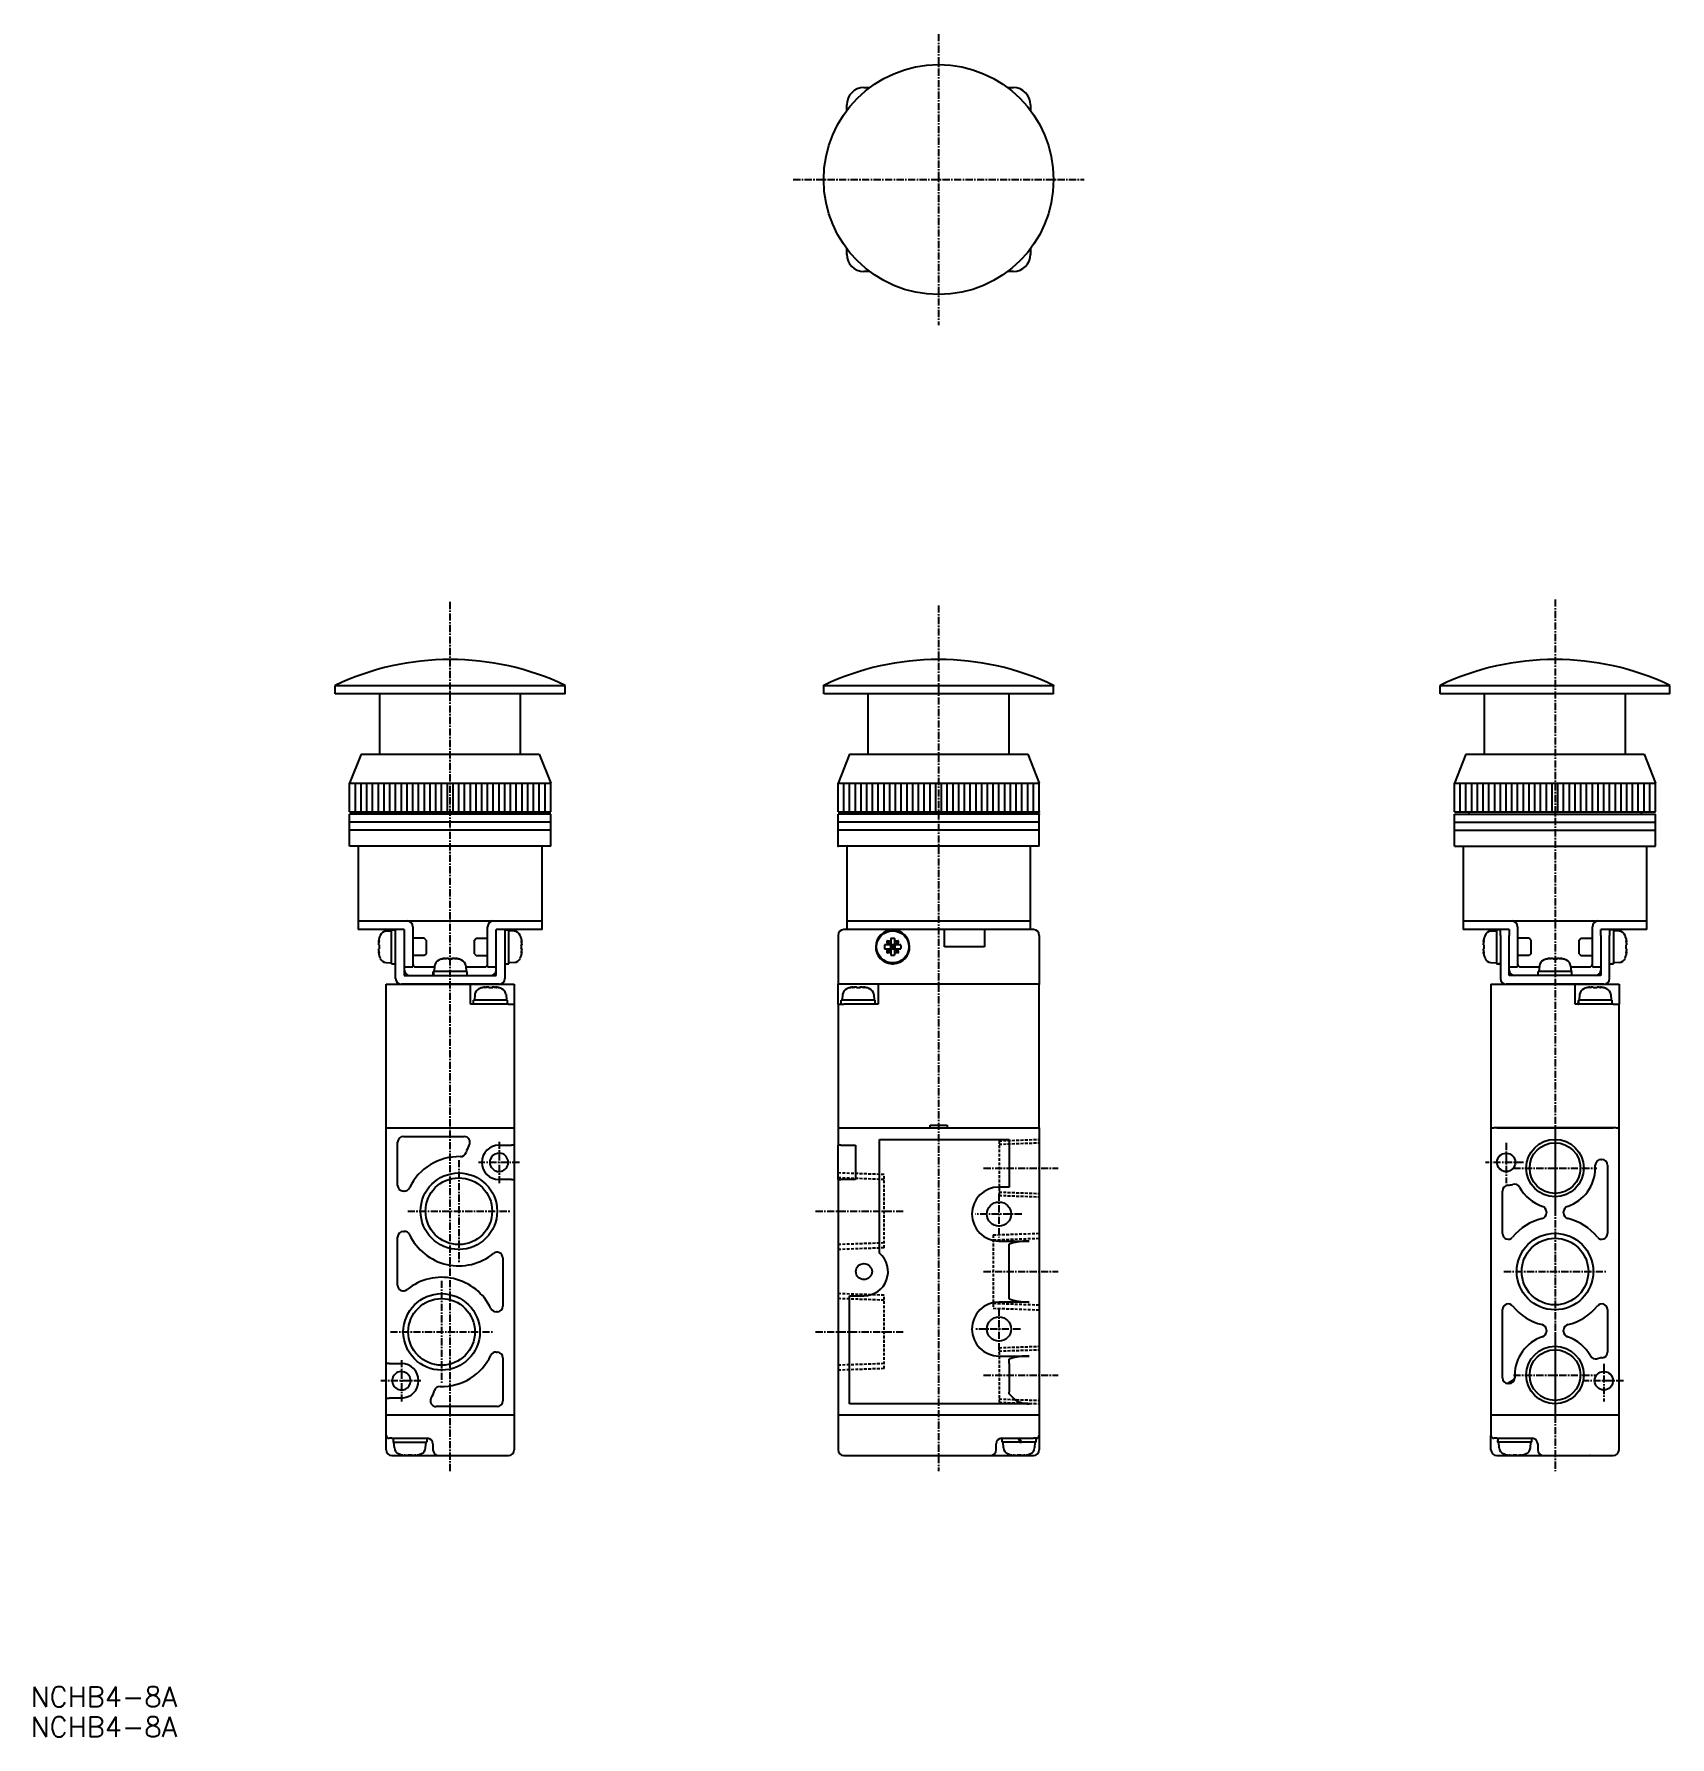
# Model space of a CAD drawing. Extents: x 8 to 293, y -214 to 82.
import ezdxf

# ---------------------------------------------------------------- set-up
doc = ezdxf.new("R2010")
doc.units = 0
doc.linetypes.add('CENTER', pattern=[2, 1.25, -0.25, 0.25, -0.25])
doc.linetypes.add('DASHED', pattern=[0.75, 0.5, -0.25])
doc.layers.get('0').update_dxf_attribs({"linetype": 'CONTINUOUS'})
doc.layers.add('CENTER', color=1, linetype='CENTER')
doc.styles.get("Standard").update_dxf_attribs({"font": 'txt', "bigfont": 'BIGFONT'})

msp = doc.modelspace()

# ---------------------------------------------------------------- texts
at = {"color": 7, "linetype": 'CONTINUOUS'}
for p in [(7.46, -208.75), (7.46, -213.99)]:
    msp.add_text('NCHB4-8A', height=3.5, dxfattribs=at).set_placement(p)

# ---------------------------------------------------------------- linework, layer by layer
at = {"color": 7, "linetype": 'CONTINUOUS'}
for p, q in [((152.48, 72.98), (153.48, 72.98)), ((177.48, 72.98), (178.48, 72.98)), ((149.48, 68.98), (149.48, 69.98)), ((181.48, 69.98), (181.48, 68.98)), ((149.48, 43.98), (149.48, 44.98)), ((181.48, 44.98), (181.48, 43.98)), ((153.48, 40.98), (152.48, 40.98)), ((178.48, 40.98), (177.48, 40.98)), ((60.48, -32.52), (60.48, -31.02)), ((60.48, -31.02), (100.48, -31.02)), ((100.48, -32.52), (60.48, -32.52)), ((68.23, -43.02), (68.23, -32.52)), ((92.73, -43.02), (92.73, -32.52)), ((100.48, -32.52), (100.48, -31.02)), ((145.48, -32.52), (145.48, -31.02)), ((145.48, -31.02), (185.48, -31.02)), ((185.48, -32.52), (145.48, -32.52)), ((153.23, -43.02), (153.23, -32.52)), ((177.73, -43.02), (177.73, -32.52)), ((185.48, -32.52), (185.48, -31.02)), ((252.74, -32.52), (252.74, -31.02)), ((252.74, -31.02), (292.74, -31.02)), ((292.74, -32.52), (252.74, -32.52)), ((260.49, -43.02), (260.49, -32.52)), ((284.99, -43.02), (284.99, -32.52)), ((292.74, -32.52), (292.74, -31.02)), ((64.98, -43.02), (62.98, -48.02)), ((64.98, -43.02), (95.98, -43.02)), ((95.98, -43.02), (97.98, -48.02)), ((149.98, -43.02), (147.98, -48.02)), ((149.98, -43.02), (180.98, -43.02)), ((180.98, -43.02), (182.98, -48.02)), ((257.24, -43.02), (255.24, -48.02)), ((257.24, -43.02), (288.24, -43.02)), ((288.24, -43.02), (290.24, -48.02)), ((62.98, -48.02), (97.98, -48.02)), ((62.98, -53.02), (62.98, -48.02)), ((63.98, -53.02), (63.98, -48.02)), ((64.98, -53.02), (64.98, -48.02)), ((65.98, -53.02), (65.98, -48.02)), ((66.98, -53.02), (66.98, -48.02)), ((67.98, -53.02), (67.98, -48.02)), ((68.98, -53.02), (68.98, -48.02)), ((69.98, -53.02), (69.98, -48.02)), ((70.98, -53.02), (70.98, -48.02)), ((71.98, -53.02), (71.98, -48.02)), ((72.98, -53.02), (72.98, -48.02)), ((73.98, -53.02), (73.98, -48.02)), ((74.98, -53.02), (74.98, -48.02)), ((75.98, -53.02), (75.98, -48.02)), ((76.98, -53.02), (76.98, -48.02)), ((77.98, -53.02), (77.98, -48.02)), ((78.98, -53.02), (78.98, -48.02)), ((79.98, -53.02), (79.98, -48.02)), ((80.98, -53.02), (80.98, -48.02)), ((81.98, -53.02), (81.98, -48.02)), ((82.98, -53.02), (82.98, -48.02)), ((83.98, -53.02), (83.98, -48.02)), ((84.98, -53.02), (84.98, -48.02)), ((85.98, -53.02), (85.98, -48.02)), ((86.98, -53.02), (86.98, -48.02)), ((87.98, -53.02), (87.98, -48.02)), ((88.98, -53.02), (88.98, -48.02)), ((89.98, -53.02), (89.98, -48.02)), ((90.98, -53.02), (90.98, -48.02)), ((91.98, -53.02), (91.98, -48.02)), ((92.98, -53.02), (92.98, -48.02)), ((93.98, -53.02), (93.98, -48.02)), ((94.98, -53.02), (94.98, -48.02)), ((95.98, -53.02), (95.98, -48.02)), ((96.98, -53.02), (96.98, -48.02)), ((97.98, -53.02), (97.98, -48.02)), ((147.98, -48.02), (182.98, -48.02)), ((147.98, -53.02), (147.98, -48.02)), ((148.98, -53.02), (148.98, -48.02)), ((149.98, -53.02), (149.98, -48.02)), ((150.98, -53.02), (150.98, -48.02)), ((151.98, -53.02), (151.98, -48.02)), ((152.98, -53.02), (152.98, -48.02)), ((153.98, -53.02), (153.98, -48.02)), ((154.98, -53.02), (154.98, -48.02)), ((155.98, -53.02), (155.98, -48.02)), ((156.98, -53.02), (156.98, -48.02)), ((157.98, -53.02), (157.98, -48.02)), ((158.98, -53.02), (158.98, -48.02)), ((159.98, -53.02), (159.98, -48.02)), ((160.98, -53.02), (160.98, -48.02)), ((161.98, -53.02), (161.98, -48.02)), ((162.98, -53.02), (162.98, -48.02)), ((163.98, -53.02), (163.98, -48.02)), ((164.98, -53.02), (164.98, -48.02)), ((165.98, -53.02), (165.98, -48.02)), ((166.98, -53.02), (166.98, -48.02)), ((167.98, -53.02), (167.98, -48.02)), ((168.98, -53.02), (168.98, -48.02)), ((169.98, -53.02), (169.98, -48.02)), ((170.98, -53.02), (170.98, -48.02)), ((171.98, -53.02), (171.98, -48.02)), ((172.98, -53.02), (172.98, -48.02)), ((173.98, -53.02), (173.98, -48.02)), ((174.98, -53.02), (174.98, -48.02)), ((175.98, -53.02), (175.98, -48.02)), ((176.98, -53.02), (176.98, -48.02)), ((177.98, -53.02), (177.98, -48.02)), ((178.98, -53.02), (178.98, -48.02)), ((179.98, -53.02), (179.98, -48.02)), ((180.98, -53.02), (180.98, -48.02)), ((181.98, -53.02), (181.98, -48.02)), ((182.98, -53.02), (182.98, -48.02)), ((255.24, -48.02), (290.24, -48.02)), ((255.24, -53.02), (255.24, -48.02)), ((256.24, -53.02), (256.24, -48.02)), ((257.24, -53.02), (257.24, -48.02)), ((258.24, -53.02), (258.24, -48.02)), ((259.24, -53.02), (259.24, -48.02)), ((260.24, -53.02), (260.24, -48.02)), ((261.24, -53.02), (261.24, -48.02)), ((262.24, -53.02), (262.24, -48.02)), ((263.24, -53.02), (263.24, -48.02)), ((264.24, -53.02), (264.24, -48.02)), ((265.24, -53.02), (265.24, -48.02)), ((266.24, -53.02), (266.24, -48.02)), ((267.24, -53.02), (267.24, -48.02)), ((268.24, -53.02), (268.24, -48.02)), ((269.24, -53.02), (269.24, -48.02)), ((270.24, -53.02), (270.24, -48.02)), ((271.24, -53.02), (271.24, -48.02)), ((272.24, -53.02), (272.24, -48.02)), ((273.24, -53.02), (273.24, -48.02)), ((274.24, -53.02), (274.24, -48.02)), ((275.24, -53.02), (275.24, -48.02)), ((276.24, -53.02), (276.24, -48.02)), ((277.24, -53.02), (277.24, -48.02)), ((278.24, -53.02), (278.24, -48.02)), ((279.24, -53.02), (279.24, -48.02)), ((280.24, -53.02), (280.24, -48.02)), ((281.24, -53.02), (281.24, -48.02)), ((282.24, -53.02), (282.24, -48.02)), ((283.24, -53.02), (283.24, -48.02)), ((284.24, -53.02), (284.24, -48.02)), ((285.24, -53.02), (285.24, -48.02)), ((286.24, -53.02), (286.24, -48.02)), ((287.24, -53.02), (287.24, -48.02)), ((288.24, -53.02), (288.24, -48.02)), ((289.24, -53.02), (289.24, -48.02)), ((290.24, -53.02), (290.24, -48.02)), ((62.98, -53.02), (97.98, -53.02)), ((65.48, -53.02), (65.48, -53.42)), ((95.48, -53.02), (95.48, -53.42)), ((147.98, -53.02), (182.98, -53.02)), ((150.48, -53.02), (150.48, -53.42)), ((180.48, -53.02), (180.48, -53.42)), ((255.24, -53.02), (290.24, -53.02)), ((257.74, -53.02), (257.74, -53.42)), ((287.74, -53.02), (287.74, -53.42)), ((62.98, -59.02), (62.98, -53.42)), ((97.98, -53.42), (62.98, -53.42)), ((97.98, -54.82), (62.98, -54.82)), ((97.98, -56.22), (62.98, -56.22)), ((97.98, -59.02), (97.98, -53.42)), ((147.98, -59.02), (147.98, -53.42)), ((182.98, -53.42), (147.98, -53.42)), ((182.98, -54.82), (147.98, -54.82)), ((182.98, -56.22), (147.98, -56.22)), ((182.98, -59.02), (182.98, -53.42)), ((255.24, -59.02), (255.24, -53.42)), ((255.24, -53.42), (290.24, -53.42)), ((255.24, -54.82), (290.24, -54.82)), ((255.24, -56.22), (290.24, -56.22)), ((290.24, -59.02), (290.24, -53.42)), ((97.98, -59.02), (62.98, -59.02)), ((64.48, -59.02), (64.48, -72.02)), ((96.48, -72.02), (96.48, -59.02)), ((182.98, -59.02), (147.98, -59.02)), ((149.48, -59.02), (149.48, -72.02)), ((181.48, -72.02), (181.48, -59.02)), ((255.24, -59.02), (290.24, -59.02)), ((256.74, -59.02), (256.74, -72.02)), ((288.74, -72.02), (288.74, -59.02)), ((64.48, -72.02), (64.48, -73.52)), ((64.48, -72.02), (96.48, -72.02)), ((65.48, -73.52), (64.48, -73.52)), ((70.98, -73.52), (65.48, -73.52)), ((69.29, -73.81), (70.28, -73.72)), ((70.28, -73.57), (70.98, -73.57)), ((70.28, -79.47), (70.28, -73.57)), ((72.48, -73.52), (70.98, -73.52)), ((70.98, -74.52), (70.98, -73.52)), ((72.48, -73.52), (72.48, -74.52)), ((73.98, -73.02), (73.98, -80.02)), ((86.98, -80.02), (86.98, -73.02)), ((89.98, -73.52), (88.48, -73.52)), ((88.48, -74.52), (88.48, -73.52)), ((89.98, -73.52), (89.98, -74.52)), ((95.48, -73.52), (89.98, -73.52)), ((89.98, -73.57), (90.68, -73.57)), ((90.68, -79.47), (90.68, -73.57)), ((91.66, -73.81), (90.68, -73.72)), ((96.48, -73.52), (95.48, -73.52)), ((96.48, -73.52), (96.48, -72.02)), ((149.48, -73.52), (148.98, -73.52)), ((149.48, -72.02), (149.48, -73.52)), ((149.48, -72.02), (181.48, -72.02)), ((150.48, -73.52), (149.48, -73.52)), ((180.48, -73.52), (150.48, -73.52)), ((166.48, -76.52), (166.48, -73.52)), ((173.48, -73.52), (173.48, -76.52)), ((181.48, -73.52), (180.48, -73.52)), ((181.48, -73.52), (181.48, -72.02)), ((181.98, -73.52), (181.48, -73.52)), ((256.74, -72.02), (256.74, -73.52)), ((256.74, -72.02), (288.74, -72.02)), ((257.74, -73.52), (256.74, -73.52)), ((263.24, -73.52), (257.74, -73.52)), ((261.55, -73.81), (262.54, -73.72)), ((263.24, -73.57), (262.54, -73.57)), ((262.54, -73.57), (262.54, -79.47)), ((264.74, -73.52), (263.24, -73.52)), ((263.24, -74.52), (263.24, -73.52)), ((264.74, -73.52), (264.74, -74.52)), ((266.24, -73.02), (266.24, -80.02)), ((279.24, -80.02), (279.24, -73.02)), ((282.24, -73.52), (280.74, -73.52)), ((280.74, -74.52), (280.74, -73.52)), ((282.24, -73.52), (282.24, -74.52)), ((287.74, -73.52), (282.24, -73.52)), ((282.94, -73.57), (282.24, -73.57)), ((282.94, -73.57), (282.94, -79.44)), ((283.93, -73.81), (282.94, -73.72)), ((288.74, -73.52), (287.74, -73.52)), ((288.74, -73.52), (288.74, -72.02)), ((68.06, -75.63), (67.97, -75.6)), ((68.1, -76.17), (67.97, -76.17)), ((67.97, -76.87), (68.1, -76.87)), ((68.1, -75.08), (68.09, -75.07)), ((70.98, -82.02), (70.98, -74.52)), ((72.48, -74.52), (72.48, -81.52)), ((75.97, -75.02), (73.98, -75.02)), ((76.28, -75.33), (75.97, -75.02)), ((76.28, -75.33), (76.28, -77.71)), ((84.68, -75.33), (84.98, -75.02)), ((84.68, -77.71), (84.68, -75.33)), ((84.98, -75.02), (86.98, -75.02)), ((88.48, -81.52), (88.48, -74.52)), ((89.98, -74.52), (89.98, -82.02)), ((92.86, -75.07), (92.85, -75.08)), ((92.98, -76.17), (92.85, -76.17)), ((92.85, -76.87), (92.98, -76.87)), ((92.98, -75.6), (92.89, -75.63)), ((147.98, -74.52), (147.98, -83.02)), ((156.56, -76.17), (156.03, -76.17)), ((156.03, -76.87), (156.56, -76.87)), ((157.13, -76.17), (156.45, -75.49)), ((157.13, -76.87), (156.45, -77.54)), ((157.13, -76.17), (156.56, -76.17)), ((156.56, -76.87), (157.13, -76.87)), ((157.13, -75.08), (157.13, -75.6)), ((157.13, -75.6), (157.13, -76.17)), ((157.13, -76.17), (157.48, -76.52)), ((157.83, -76.17), (157.13, -76.17)), ((157.13, -76.87), (157.13, -76.17)), ((157.48, -76.52), (157.13, -76.52)), ((157.48, -76.52), (157.13, -76.87)), ((157.13, -76.87), (157.83, -76.87)), ((157.13, -76.87), (157.13, -77.44)), ((157.48, -76.17), (157.48, -76.52)), ((157.48, -76.52), (157.83, -76.17)), ((157.48, -76.52), (157.48, -76.87)), ((157.83, -76.52), (157.48, -76.52)), ((157.83, -76.87), (157.48, -76.52)), ((157.83, -75.6), (157.83, -75.08)), ((157.83, -76.17), (158.5, -75.49)), ((157.83, -76.17), (157.83, -75.6)), ((157.83, -76.17), (157.83, -76.87)), ((158.39, -76.17), (157.83, -76.17)), ((157.83, -77.44), (157.83, -76.87)), ((157.83, -76.87), (158.5, -77.54)), ((157.83, -76.87), (158.39, -76.87)), ((158.92, -76.17), (158.39, -76.17)), ((158.39, -76.87), (158.92, -76.87)), ((173.48, -76.52), (166.48, -76.52)), ((182.98, -74.52), (182.98, -83.02)), ((260.33, -75.63), (260.24, -75.6)), ((260.37, -76.17), (260.24, -76.17)), ((260.24, -76.87), (260.37, -76.87)), ((260.37, -75.08), (260.36, -75.07)), ((263.24, -74.52), (263.24, -82.02)), ((264.74, -81.52), (264.74, -74.52)), ((268.24, -75.02), (266.24, -75.02)), ((268.54, -75.33), (268.24, -75.02)), ((268.54, -75.33), (268.54, -77.71)), ((276.94, -75.33), (277.25, -75.02)), ((276.94, -77.71), (276.94, -75.33)), ((277.25, -75.02), (279.24, -75.02)), ((280.74, -74.52), (280.74, -81.52)), ((282.24, -82.02), (282.24, -74.52)), ((285.13, -75.07), (285.12, -75.08)), ((285.24, -76.17), (285.12, -76.17)), ((285.12, -76.87), (285.24, -76.87)), ((285.24, -75.6), (285.16, -75.63)), ((67.97, -77.44), (68.06, -77.4)), ((68.09, -77.97), (68.1, -77.96)), ((69.29, -79.23), (70.28, -79.32)), ((70.28, -79.47), (70.59, -79.47)), ((75.97, -78.02), (73.98, -78.02)), ((76.28, -77.71), (75.97, -78.02)), ((77.76, -79.83), (77.68, -80.82)), ((79.55, -78.52), (79.54, -78.52)), ((79.57, -78.52), (79.61, -78.61)), ((80.09, -78.52), (80.09, -78.53)), ((80.79, -78.64), (80.79, -78.52)), ((80.87, -78.52), (80.86, -78.64)), ((81.38, -78.52), (81.35, -78.59)), ((81.38, -78.6), (81.41, -78.52)), ((83.19, -79.83), (83.28, -80.82)), ((84.68, -77.71), (84.98, -78.02)), ((84.98, -78.02), (86.98, -78.02)), ((89.98, -79.47), (90.29, -79.47)), ((91.66, -79.23), (90.68, -79.32)), ((92.85, -77.96), (92.86, -77.97)), ((92.89, -77.4), (92.98, -77.44)), ((157.13, -77.44), (157.13, -77.96)), ((157.34, -79.47), (157.34, -79.32)), ((157.59, -79.32), (157.59, -79.47)), ((157.62, -79.32), (157.62, -79.47)), ((157.83, -77.96), (157.83, -77.44)), ((260.24, -77.44), (260.33, -77.4)), ((260.36, -77.97), (260.37, -77.96)), ((261.55, -79.23), (262.54, -79.32)), ((263.24, -79.47), (262.93, -79.47)), ((268.24, -78.02), (266.24, -78.02)), ((268.54, -77.71), (268.24, -78.02)), ((270.03, -79.83), (269.94, -80.82)), ((271.81, -78.52), (271.81, -78.52)), ((271.84, -78.52), (271.88, -78.61)), ((272.35, -78.52), (272.35, -78.53)), ((273.05, -78.64), (273.05, -78.52)), ((273.13, -78.52), (273.13, -78.64)), ((273.64, -78.52), (273.62, -78.59)), ((273.64, -78.6), (273.67, -78.52)), ((275.46, -79.83), (275.54, -80.82)), ((276.94, -77.71), (277.25, -78.02)), ((277.25, -78.02), (279.24, -78.02)), ((282.94, -79.47), (282.63, -79.47)), ((283.93, -79.23), (282.94, -79.32)), ((282.94, -79.44), (282.94, -79.47)), ((282.94, -79.47), (282.94, -79.47)), ((285.12, -77.96), (285.13, -77.97)), ((285.16, -77.4), (285.24, -77.44)), ((72.48, -80.02), (73.98, -80.02)), ((72.48, -81.52), (88.48, -81.52)), ((74.48, -80.02), (77.75, -80.02)), ((77.53, -80.82), (77.54, -80.82)), ((77.53, -81.52), (77.53, -80.85)), ((83.43, -80.82), (77.54, -80.82)), ((83.21, -80.02), (86.48, -80.02)), ((83.43, -81.52), (83.43, -80.82)), ((86.98, -80.02), (88.48, -80.02)), ((264.74, -80.02), (266.24, -80.02)), ((280.74, -81.52), (264.74, -81.52)), ((266.74, -80.02), (270.01, -80.02)), ((269.79, -81.52), (269.79, -80.82)), ((275.69, -80.82), (269.79, -80.82)), ((275.47, -80.02), (278.74, -80.02)), ((275.69, -81.52), (275.69, -80.85)), ((279.24, -80.02), (280.74, -80.02)), ((69.33, -83.02), (91.63, -83.02)), ((69.33, -164.02), (69.33, -83.02)), ((88.98, -83.02), (71.98, -83.02)), ((83.98, -86.52), (83.98, -83.02)), ((84.53, -86.52), (84.53, -85.82)), ((90.43, -85.82), (84.53, -85.82)), ((84.76, -84.83), (84.68, -85.82)), ((86.55, -83.52), (86.54, -83.52)), ((86.57, -83.52), (86.61, -83.61)), ((87.09, -83.52), (87.09, -83.53)), ((87.79, -83.64), (87.79, -83.52)), ((87.87, -83.52), (87.86, -83.64)), ((88.38, -83.52), (88.35, -83.59)), ((88.38, -83.6), (88.41, -83.52)), ((90.19, -84.83), (90.28, -85.82)), ((90.43, -86.52), (90.43, -85.82)), ((91.63, -83.02), (91.63, -164.02)), ((182.98, -83.02), (147.98, -83.02)), ((147.98, -86.52), (147.98, -83.02)), ((182.98, -83.02), (147.98, -83.02)), ((148.53, -86.52), (148.53, -85.82)), ((154.43, -85.82), (148.53, -85.82)), ((148.76, -84.83), (148.68, -85.82)), ((150.55, -83.52), (150.54, -83.52)), ((150.57, -83.52), (150.61, -83.61)), ((151.09, -83.52), (151.09, -83.53)), ((151.79, -83.64), (151.79, -83.52)), ((151.87, -83.52), (151.86, -83.64)), ((152.38, -83.52), (152.35, -83.59)), ((152.38, -83.6), (152.41, -83.52)), ((154.19, -84.83), (154.28, -85.82)), ((154.43, -86.52), (154.43, -85.85)), ((154.98, -83.02), (154.98, -86.52)), ((182.98, -108.02), (182.98, -83.02)), ((261.59, -83.02), (261.59, -108.02)), ((261.59, -83.02), (283.89, -83.02)), ((264.24, -83.02), (281.24, -83.02)), ((281.24, -83.02), (264.24, -83.02)), ((264.69, -83.02), (266.74, -83.02)), ((264.69, -83.02), (266.74, -83.02)), ((278.74, -83.02), (266.74, -83.02)), ((278.74, -83.02), (266.74, -83.02)), ((276.24, -86.52), (276.24, -83.02)), ((282.69, -85.82), (276.8, -85.82)), ((277.03, -84.83), (276.94, -85.82)), ((278.29, -83.63), (278.3, -83.64)), ((278.74, -83.02), (280.79, -83.02)), ((278.74, -83.02), (280.79, -83.02)), ((278.82, -83.52), (278.86, -83.6)), ((279.39, -83.52), (279.39, -83.64)), ((280.09, -83.64), (280.09, -83.52)), ((280.63, -83.6), (280.66, -83.52)), ((281.18, -83.64), (281.19, -83.63)), ((282.46, -84.83), (282.54, -85.82)), ((282.69, -86.52), (282.69, -85.82)), ((283.89, -83.02), (283.89, -86.52)), ((90.63, -86.52), (83.98, -86.52)), ((90.63, -86.52), (91.63, -86.52)), ((147.98, -86.52), (147.98, -108.02)), ((147.98, -86.52), (148.98, -86.52)), ((154.98, -86.52), (148.98, -86.52)), ((282.89, -86.52), (276.24, -86.52)), ((276.79, -86.52), (276.79, -86.2)), ((282.89, -86.52), (283.89, -86.52)), ((283.89, -108.02), (283.89, -86.52)), ((69.33, -108.02), (91.63, -108.02)), ((72.33, -109.52), (82.91, -109.52)), ((147.98, -108.02), (147.98, -111.02)), ((147.98, -108.02), (182.98, -108.02)), ((163.98, -107.52), (166.98, -107.52)), ((163.98, -108.02), (163.98, -107.52)), ((166.98, -107.52), (166.98, -108.02)), ((182.98, -108.02), (182.98, -164.02)), ((261.59, -108.02), (261.59, -158.02)), ((261.59, -108.02), (262.09, -108.02)), ((283.39, -108.02), (262.09, -108.02)), ((262.59, -108.02), (282.89, -108.02)), ((283.39, -108.02), (283.89, -108.02)), ((283.89, -158.02), (283.89, -108.02)), ((71.33, -118.02), (71.33, -110.52)), ((88.98, -111.02), (91.13, -111.02)), ((91.63, -111.02), (91.13, -111.02)), ((148.48, -111.02), (147.98, -111.02)), ((147.98, -117.02), (147.98, -111.02)), ((148.48, -111.02), (150.98, -111.02)), ((150.98, -111.02), (150.98, -117.02)), ((155.21, -110.02), (177.74, -110.02)), ((155.21, -129.83), (155.21, -110.02)), ((177.74, -110.02), (177.74, -118.32)), ((279.74, -115.02), (279.74, -114.52)), ((280.74, -113.52), (280.89, -113.52)), ((281.89, -114.52), (281.89, -126.4)), ((91.13, -117.02), (88.98, -117.02)), ((91.13, -117.02), (91.63, -117.02)), ((147.98, -117.02), (147.98, -158.02)), ((147.98, -117.02), (148.48, -117.02)), ((150.98, -117.02), (148.48, -117.02)), ((177.74, -118.32), (175.98, -118.32)), ((72.49, -119.02), (72.33, -119.02)), ((263.59, -126.4), (263.59, -119.01)), ((271.24, -122.62), (271.24, -122.82)), ((274.24, -122.82), (274.24, -122.62)), ((71.33, -135.39), (71.33, -127.02)), ((72.33, -126.02), (72.49, -126.02)), ((175.98, -127.72), (181.21, -127.72)), ((178.61, -127.99), (177.74, -128.25)), ((177.74, -137.79), (177.74, -128.25)), ((89.63, -130.65), (89.63, -139.02)), ((149.98, -137.22), (152.48, -137.22)), ((149.98, -156.02), (149.98, -137.22)), ((181.21, -138.32), (175.98, -138.32)), ((177.74, -137.79), (178.61, -138.05)), ((88.63, -140.02), (88.46, -140.02)), ((263.59, -151.52), (263.59, -139.64)), ((281.89, -139.64), (281.89, -147.03)), ((271.24, -143.22), (271.24, -143.42)), ((274.24, -143.42), (274.24, -143.22)), ((88.46, -147.02), (88.63, -147.02)), ((89.63, -148.02), (89.63, -155.52)), ((175.98, -147.72), (181.21, -147.72)), ((178.61, -147.99), (177.74, -148.25)), ((69.83, -149.02), (69.33, -149.02)), ((69.83, -149.02), (71.98, -149.02)), ((177.74, -149.02), (177.74, -148.25)), ((177.74, -149.02), (177.74, -148.25)), ((177.78, -149.02), (177.74, -149.02)), ((177.78, -149.02), (177.74, -149.02)), ((177.78, -154.02), (177.78, -149.02)), ((265.74, -151.02), (265.74, -151.52)), ((177.74, -154.29), (177.74, -154.02)), ((177.74, -154.02), (177.78, -154.02)), ((177.74, -154.29), (177.74, -154.02)), ((177.74, -154.02), (177.78, -154.02)), ((264.46, -152.51), (265.71, -151.76)), ((264.74, -152.52), (264.59, -152.52)), ((69.33, -155.02), (69.83, -155.02)), ((71.98, -155.02), (69.83, -155.02)), ((88.63, -156.52), (78.04, -156.52)), ((181.21, -156.02), (149.98, -156.02)), ((178.61, -155.15), (177.74, -154.29)), ((91.63, -158.02), (69.33, -158.02)), ((147.98, -158.02), (147.98, -164.02)), ((182.98, -158.02), (147.98, -158.02)), ((261.59, -158.02), (261.59, -161.52)), ((283.89, -158.02), (261.59, -158.02)), ((283.89, -164.02), (283.89, -158.02)), ((70.33, -162.02), (69.83, -162.02)), ((70.33, -162.02), (76.54, -162.02)), ((70.53, -162.02), (70.53, -162.72)), ((70.53, -162.72), (76.43, -162.72)), ((70.76, -163.71), (70.68, -162.72)), ((76.19, -163.71), (76.28, -162.72)), ((76.43, -162.02), (76.43, -162.72)), ((176.41, -162.02), (181.98, -162.02)), ((176.53, -162.72), (176.53, -162.02)), ((179.59, -162.72), (176.53, -162.72)), ((176.76, -163.71), (176.68, -162.72)), ((179.34, -162.02), (179.59, -162.72)), ((179.34, -162.03), (179.62, -162.03)), ((179.59, -162.72), (179.87, -162.72)), ((179.87, -162.72), (179.62, -162.02)), ((182.43, -162.72), (179.87, -162.72)), ((182.48, -162.02), (181.98, -162.02)), ((182.19, -163.71), (182.28, -162.72)), ((182.43, -162.72), (182.43, -162.02)), ((261.59, -164.02), (261.59, -161.52)), ((262.59, -162.02), (262.09, -162.02)), ((262.59, -162.02), (268.81, -162.02)), ((262.79, -162.72), (262.79, -162.4)), ((262.82, -162.72), (262.79, -162.72)), ((262.79, -162.72), (262.79, -162.72)), ((268.69, -162.72), (262.82, -162.72)), ((263.03, -163.71), (262.94, -162.72)), ((268.46, -163.71), (268.54, -162.72)), ((268.69, -162.72), (268.69, -162.02)), ((70.33, -165.02), (90.63, -165.02)), ((72.03, -164.89), (72.03, -164.9)), ((72.59, -164.94), (72.56, -165.02)), ((72.56, -165.02), (73.1, -165.02)), ((73.13, -164.89), (73.13, -165.02)), ((73.13, -165.02), (73.48, -165.02)), ((73.48, -165.02), (73.83, -165.02)), ((73.83, -165.02), (73.83, -164.89)), ((73.85, -165.02), (74.39, -165.02)), ((74.39, -165.02), (74.36, -164.94)), ((74.93, -164.9), (74.92, -164.89)), ((77.48, -163.02), (77.48, -164.02)), ((86.56, -165.02), (86.56, -165.02)), ((87.13, -165.02), (87.13, -165.02)), ((87.83, -165.02), (87.83, -165.02)), ((88.39, -165.02), (88.39, -165.02)), ((148.98, -165.02), (181.98, -165.02)), ((150.56, -165.02), (150.56, -165.02)), ((151.13, -165.02), (151.13, -165.02)), ((151.83, -165.02), (151.83, -165.02)), ((152.39, -165.02), (152.39, -165.02)), ((175.48, -164.02), (175.48, -163.02)), ((178.03, -164.89), (178.03, -164.9)), ((178.59, -164.94), (178.56, -165.02)), ((178.56, -165.02), (179.1, -165.02)), ((179.13, -164.89), (179.13, -165.02)), ((179.13, -165.02), (179.48, -165.02)), ((179.48, -165.02), (179.83, -165.02)), ((179.83, -165.02), (179.83, -164.89)), ((179.85, -165.02), (180.39, -165.02)), ((180.39, -165.02), (180.36, -164.94)), ((180.93, -164.9), (180.92, -164.89)), ((262.59, -165.02), (264.81, -165.02)), ((264.3, -164.89), (264.29, -164.9)), ((264.86, -164.94), (264.82, -165.02)), ((264.83, -165.02), (265.37, -165.02)), ((265.39, -164.89), (265.39, -165.02)), ((265.39, -165.02), (265.74, -165.02)), ((265.74, -165.02), (266.09, -165.02)), ((266.09, -165.02), (266.09, -164.89)), ((266.12, -165.02), (266.66, -165.02)), ((266.66, -165.02), (266.63, -164.94)), ((266.67, -165.02), (270.74, -165.02)), ((267.19, -164.9), (267.18, -164.89)), ((269.74, -163.02), (269.74, -164.02)), ((270.74, -165.02), (282.89, -165.02)), ((278.83, -165.02), (278.82, -165.02)), ((279.39, -165.02), (279.39, -165.02)), ((280.09, -165.02), (280.09, -165.02)), ((280.66, -165.02), (280.66, -165.02))]:
    msp.add_line(p, q, dxfattribs=at)
at = {"color": 3, "linetype": 'DASHED'}
for p, q in [((175.99, -110.27), (182.98, -110.02)), ((175.99, -110.27), (175.99, -119.77)), ((175.99, -110.85), (182.98, -110.61)), ((155.98, -116.14), (147.98, -115.86)), ((155.98, -117), (147.98, -116.72)), ((155.98, -128.9), (155.98, -116.14)), ((175.99, -119.19), (182.98, -119.43)), ((175.99, -119.77), (182.98, -120.01)), ((174.98, -126.64), (182.98, -126.36)), ((174.98, -126.64), (174.98, -139.4)), ((174.98, -127.5), (182.98, -127.22)), ((155.98, -128.04), (147.98, -128.32)), ((155.98, -128.9), (147.98, -129.18)), ((155.98, -137.14), (147.98, -136.86)), ((155.98, -138), (147.98, -137.72)), ((155.98, -149.9), (155.98, -137.14)), ((174.98, -138.54), (182.98, -138.82)), ((174.98, -139.4), (182.98, -139.68)), ((175.99, -146.27), (182.98, -146.02)), ((175.99, -146.27), (175.99, -155.77)), ((175.99, -146.85), (182.98, -146.61)), ((155.98, -149.04), (147.98, -149.32)), ((155.98, -149.9), (147.98, -150.18)), ((175.99, -155.19), (182.98, -155.43)), ((175.99, -155.77), (182.98, -156.01))]:
    msp.add_line(p, q, dxfattribs=at)
at = {"color": 7, "linetype": 'CONTINUOUS'}
for points in [[(68.09, -75.49, 0), (68.09, -75.49, 0), (68.09, -75.5, 0), (68.09, -75.5, 0), (68.09, -75.5, 0), (68.09, -75.5, 0), (68.08, -75.5, 0), (68.08, -75.5, 0), (68.08, -75.5, 0), (68.08, -75.5, 0), (68.08, -75.5, 0), (68.08, -75.5, 0), (68.08, -75.5, 0), (68.08, -75.5, 0), (68.07, -75.5, 0), (68.07, -75.5, 0), (68.07, -75.51, 0), (68.07, -75.51, 0), (68.07, -75.51, 0), (68.07, -75.51, 0), (68.07, -75.51, 0), (68.07, -75.51, 0), (68.06, -75.51, 0), (68.06, -75.51, 0), (68.06, -75.51, 0), (68.06, -75.51, 0), (68.06, -75.51, 0), (68.06, -75.51, 0), (68.06, -75.51, 0), (68.06, -75.52, 0), (68.06, -75.52, 0), (68.05, -75.52, 0), (68.05, -75.52, 0), (68.05, -75.52, 0), (68.05, -75.52, 0), (68.05, -75.52, 0), (68.05, -75.52, 0), (68.05, -75.52, 0), (68.05, -75.52, 0), (68.05, -75.52, 0), (68.04, -75.52, 0), (68.04, -75.52, 0), (68.04, -75.53, 0), (68.04, -75.53, 0), (68.04, -75.53, 0), (68.04, -75.53, 0), (68.04, -75.53, 0), (68.04, -75.53, 0), (68.04, -75.53, 0), (68.04, -75.53, 0), (68.03, -75.53, 0), (68.03, -75.53, 0), (68.03, -75.53, 0), (68.03, -75.53, 0), (68.03, -75.53, 0), (68.03, -75.54, 0), (68.03, -75.54, 0), (68.03, -75.54, 0), (68.03, -75.54, 0), (68.03, -75.54, 0), (68.03, -75.54, 0), (68.02, -75.54, 0), (68.02, -75.54, 0), (68.02, -75.54, 0), (68.02, -75.54, 0), (68.02, -75.54, 0), (68.02, -75.54, 0), (68.02, -75.55, 0), (68.02, -75.55, 0), (68.02, -75.55, 0), (68.02, -75.55, 0), (68.02, -75.55, 0), (68.01, -75.55, 0), (68.01, -75.55, 0), (68.01, -75.55, 0), (68.01, -75.55, 0), (68.01, -75.55, 0), (68.01, -75.55, 0), (68.01, -75.55, 0), (68.01, -75.56, 0), (68.01, -75.56, 0), (68.01, -75.56, 0), (68.01, -75.56, 0), (68, -75.56, 0), (68, -75.56, 0), (68, -75.56, 0), (68, -75.56, 0), (68, -75.56, 0), (68, -75.56, 0), (68, -75.56, 0), (68, -75.57, 0), (68, -75.57, 0), (68, -75.57, 0), (68, -75.57, 0), (68, -75.57, 0), (68, -75.57, 0), (67.99, -75.57, 0), (67.99, -75.57, 0), (67.99, -75.57, 0), (67.99, -75.57, 0), (67.99, -75.57, 0), (67.99, -75.58, 0), (67.99, -75.58, 0), (67.99, -75.58, 0), (67.99, -75.58, 0), (67.99, -75.58, 0), (67.99, -75.58, 0), (67.99, -75.58, 0), (67.99, -75.58, 0), (67.99, -75.58, 0), (67.98, -75.58, 0), (67.98, -75.58, 0), (67.98, -75.59, 0), (67.98, -75.59, 0), (67.98, -75.59, 0), (67.98, -75.59, 0), (67.98, -75.59, 0), (67.98, -75.59, 0), (67.98, -75.59, 0), (67.98, -75.59, 0), (67.98, -75.59, 0), (67.98, -75.59, 0), (67.98, -75.6, 0), (67.98, -75.6, 0), (67.98, -75.6, 0), (67.98, -75.6, 0), (67.98, -75.6, 0), (67.97, -75.6, 0), (67.97, -75.6, 0)], [(68.09, -75.49, 0), (68.09, -75.5, 0), (68.09, -75.5, 0), (68.09, -75.51, 0), (68.09, -75.52, 0), (68.09, -75.52, 0), (68.08, -75.53, 0), (68.08, -75.53, 0), (68.08, -75.54, 0), (68.08, -75.54, 0), (68.08, -75.55, 0), (68.08, -75.55, 0), (68.08, -75.56, 0), (68.08, -75.56, 0), (68.07, -75.57, 0), (68.07, -75.57, 0), (68.07, -75.58, 0), (68.07, -75.58, 0), (68.07, -75.59, 0), (68.07, -75.59, 0), (68.07, -75.6, 0), (68.07, -75.6, 0), (68.06, -75.61, 0), (68.06, -75.61, 0), (68.06, -75.62, 0), (68.06, -75.63, 0), (68.06, -75.63, 0), (68.06, -75.64, 0), (68.06, -75.64, 0), (68.06, -75.65, 0), (68.06, -75.65, 0), (68.05, -75.66, 0), (68.05, -75.66, 0), (68.05, -75.67, 0), (68.05, -75.67, 0), (68.05, -75.68, 0), (68.05, -75.68, 0), (68.05, -75.69, 0), (68.05, -75.69, 0), (68.05, -75.7, 0), (68.04, -75.7, 0), (68.04, -75.71, 0), (68.04, -75.71, 0), (68.04, -75.72, 0), (68.04, -75.73, 0), (68.04, -75.73, 0), (68.04, -75.74, 0), (68.04, -75.74, 0), (68.04, -75.75, 0), (68.04, -75.75, 0), (68.03, -75.76, 0), (68.03, -75.76, 0), (68.03, -75.77, 0), (68.03, -75.77, 0), (68.03, -75.78, 0), (68.03, -75.78, 0), (68.03, -75.79, 0), (68.03, -75.79, 0), (68.03, -75.8, 0), (68.03, -75.8, 0), (68.03, -75.81, 0), (68.02, -75.82, 0), (68.02, -75.82, 0), (68.02, -75.83, 0), (68.02, -75.83, 0), (68.02, -75.84, 0), (68.02, -75.84, 0), (68.02, -75.85, 0), (68.02, -75.85, 0), (68.02, -75.86, 0), (68.02, -75.86, 0), (68.02, -75.87, 0), (68.01, -75.87, 0), (68.01, -75.88, 0), (68.01, -75.88, 0), (68.01, -75.89, 0), (68.01, -75.89, 0), (68.01, -75.9, 0), (68.01, -75.91, 0), (68.01, -75.91, 0), (68.01, -75.92, 0), (68.01, -75.92, 0), (68.01, -75.93, 0), (68, -75.93, 0), (68, -75.94, 0), (68, -75.94, 0), (68, -75.95, 0), (68, -75.95, 0), (68, -75.96, 0), (68, -75.96, 0), (68, -75.97, 0), (68, -75.97, 0), (68, -75.98, 0), (68, -75.98, 0), (68, -75.99, 0), (68, -76, 0), (67.99, -76, 0), (67.99, -76.01, 0), (67.99, -76.01, 0), (67.99, -76.02, 0), (67.99, -76.02, 0), (67.99, -76.03, 0), (67.99, -76.03, 0), (67.99, -76.04, 0), (67.99, -76.04, 0), (67.99, -76.05, 0), (67.99, -76.05, 0), (67.99, -76.06, 0), (67.99, -76.06, 0), (67.99, -76.07, 0), (67.98, -76.07, 0), (67.98, -76.08, 0), (67.98, -76.09, 0), (67.98, -76.09, 0), (67.98, -76.1, 0), (67.98, -76.1, 0), (67.98, -76.11, 0), (67.98, -76.11, 0), (67.98, -76.12, 0), (67.98, -76.12, 0), (67.98, -76.13, 0), (67.98, -76.13, 0), (67.98, -76.14, 0), (67.98, -76.14, 0), (67.98, -76.15, 0), (67.98, -76.15, 0), (67.98, -76.16, 0), (67.97, -76.17, 0), (67.97, -76.17, 0)], [(67.97, -76.87, 0), (67.97, -76.87, 0), (67.98, -76.88, 0), (67.98, -76.88, 0), (67.98, -76.89, 0), (67.98, -76.89, 0), (67.98, -76.9, 0), (67.98, -76.91, 0), (67.98, -76.91, 0), (67.98, -76.92, 0), (67.98, -76.92, 0), (67.98, -76.93, 0), (67.98, -76.93, 0), (67.98, -76.94, 0), (67.98, -76.94, 0), (67.98, -76.95, 0), (67.98, -76.95, 0), (67.98, -76.96, 0), (67.98, -76.96, 0), (67.99, -76.97, 0), (67.99, -76.97, 0), (67.99, -76.98, 0), (67.99, -76.99, 0), (67.99, -76.99, 0), (67.99, -77, 0), (67.99, -77, 0), (67.99, -77.01, 0), (67.99, -77.01, 0), (67.99, -77.02, 0), (67.99, -77.02, 0), (67.99, -77.03, 0), (67.99, -77.03, 0), (67.99, -77.04, 0), (68, -77.04, 0), (68, -77.05, 0), (68, -77.05, 0), (68, -77.06, 0), (68, -77.06, 0), (68, -77.07, 0), (68, -77.08, 0), (68, -77.08, 0), (68, -77.09, 0), (68, -77.09, 0), (68, -77.1, 0), (68, -77.1, 0), (68, -77.11, 0), (68.01, -77.11, 0), (68.01, -77.12, 0), (68.01, -77.12, 0), (68.01, -77.13, 0), (68.01, -77.13, 0), (68.01, -77.14, 0), (68.01, -77.14, 0), (68.01, -77.15, 0), (68.01, -77.15, 0), (68.01, -77.16, 0), (68.01, -77.17, 0), (68.02, -77.17, 0), (68.02, -77.18, 0), (68.02, -77.18, 0), (68.02, -77.19, 0), (68.02, -77.19, 0), (68.02, -77.2, 0), (68.02, -77.2, 0), (68.02, -77.21, 0), (68.02, -77.21, 0), (68.02, -77.22, 0), (68.02, -77.22, 0), (68.03, -77.23, 0), (68.03, -77.23, 0), (68.03, -77.24, 0), (68.03, -77.24, 0), (68.03, -77.25, 0), (68.03, -77.26, 0), (68.03, -77.26, 0), (68.03, -77.27, 0), (68.03, -77.27, 0), (68.03, -77.28, 0), (68.03, -77.28, 0), (68.04, -77.29, 0), (68.04, -77.29, 0), (68.04, -77.3, 0), (68.04, -77.3, 0), (68.04, -77.31, 0), (68.04, -77.31, 0), (68.04, -77.32, 0), (68.04, -77.32, 0), (68.04, -77.33, 0), (68.04, -77.33, 0), (68.05, -77.34, 0), (68.05, -77.35, 0), (68.05, -77.35, 0), (68.05, -77.36, 0), (68.05, -77.36, 0), (68.05, -77.37, 0), (68.05, -77.37, 0), (68.05, -77.38, 0), (68.05, -77.38, 0), (68.06, -77.39, 0), (68.06, -77.39, 0), (68.06, -77.4, 0), (68.06, -77.4, 0), (68.06, -77.41, 0), (68.06, -77.41, 0), (68.06, -77.42, 0), (68.06, -77.42, 0), (68.06, -77.43, 0), (68.07, -77.43, 0), (68.07, -77.44, 0), (68.07, -77.45, 0), (68.07, -77.45, 0), (68.07, -77.46, 0), (68.07, -77.46, 0), (68.07, -77.47, 0), (68.07, -77.47, 0), (68.08, -77.48, 0), (68.08, -77.48, 0), (68.08, -77.49, 0), (68.08, -77.49, 0), (68.08, -77.5, 0), (68.08, -77.5, 0), (68.08, -77.51, 0), (68.08, -77.51, 0), (68.09, -77.52, 0), (68.09, -77.52, 0), (68.09, -77.53, 0), (68.09, -77.53, 0), (68.09, -77.54, 0), (68.09, -77.54, 0)], [(68.1, -76.17, 0), (68.1, -76.18, 0), (68.1, -76.18, 0), (68.1, -76.19, 0), (68.1, -76.19, 0), (68.1, -76.2, 0), (68.1, -76.2, 0), (68.1, -76.21, 0), (68.1, -76.21, 0), (68.1, -76.22, 0), (68.1, -76.22, 0), (68.1, -76.23, 0), (68.1, -76.24, 0), (68.1, -76.24, 0), (68.1, -76.25, 0), (68.1, -76.25, 0), (68.1, -76.26, 0), (68.1, -76.26, 0), (68.1, -76.27, 0), (68.1, -76.27, 0), (68.1, -76.28, 0), (68.1, -76.28, 0), (68.1, -76.29, 0), (68.1, -76.3, 0), (68.1, -76.3, 0), (68.1, -76.31, 0), (68.09, -76.31, 0), (68.09, -76.32, 0), (68.09, -76.32, 0), (68.09, -76.33, 0), (68.09, -76.33, 0), (68.09, -76.34, 0), (68.09, -76.34, 0), (68.09, -76.35, 0), (68.09, -76.36, 0), (68.09, -76.36, 0), (68.09, -76.37, 0), (68.09, -76.37, 0), (68.09, -76.38, 0), (68.09, -76.38, 0), (68.09, -76.39, 0), (68.09, -76.39, 0), (68.09, -76.4, 0), (68.09, -76.4, 0), (68.09, -76.41, 0), (68.09, -76.42, 0), (68.09, -76.42, 0), (68.09, -76.43, 0), (68.09, -76.43, 0), (68.09, -76.44, 0), (68.09, -76.44, 0), (68.09, -76.45, 0), (68.09, -76.45, 0), (68.09, -76.46, 0), (68.09, -76.46, 0), (68.09, -76.47, 0), (68.09, -76.48, 0), (68.09, -76.48, 0), (68.09, -76.49, 0), (68.09, -76.49, 0), (68.09, -76.5, 0), (68.09, -76.5, 0), (68.09, -76.51, 0), (68.09, -76.51, 0), (68.09, -76.52, 0), (68.09, -76.52, 0), (68.09, -76.53, 0), (68.09, -76.54, 0), (68.09, -76.54, 0), (68.09, -76.55, 0), (68.09, -76.55, 0), (68.09, -76.56, 0), (68.09, -76.56, 0), (68.09, -76.57, 0), (68.09, -76.57, 0), (68.09, -76.58, 0), (68.09, -76.58, 0), (68.09, -76.59, 0), (68.09, -76.6, 0), (68.09, -76.6, 0), (68.09, -76.61, 0), (68.09, -76.61, 0), (68.09, -76.62, 0), (68.09, -76.62, 0), (68.09, -76.63, 0), (68.09, -76.63, 0), (68.09, -76.64, 0), (68.09, -76.64, 0), (68.09, -76.65, 0), (68.09, -76.66, 0), (68.09, -76.66, 0), (68.09, -76.67, 0), (68.09, -76.67, 0), (68.09, -76.68, 0), (68.09, -76.68, 0), (68.09, -76.69, 0), (68.09, -76.69, 0), (68.09, -76.7, 0), (68.09, -76.7, 0), (68.09, -76.71, 0), (68.09, -76.72, 0), (68.09, -76.72, 0), (68.09, -76.73, 0), (68.1, -76.73, 0), (68.1, -76.74, 0), (68.1, -76.74, 0), (68.1, -76.75, 0), (68.1, -76.75, 0), (68.1, -76.76, 0), (68.1, -76.76, 0), (68.1, -76.77, 0), (68.1, -76.78, 0), (68.1, -76.78, 0), (68.1, -76.79, 0), (68.1, -76.79, 0), (68.1, -76.8, 0), (68.1, -76.8, 0), (68.1, -76.81, 0), (68.1, -76.81, 0), (68.1, -76.82, 0), (68.1, -76.82, 0), (68.1, -76.83, 0), (68.1, -76.84, 0), (68.1, -76.84, 0), (68.1, -76.85, 0), (68.1, -76.85, 0), (68.1, -76.86, 0), (68.1, -76.86, 0), (68.1, -76.87, 0)], [(92.85, -76.87, 0), (92.85, -76.86, 0), (92.85, -76.86, 0), (92.85, -76.85, 0), (92.85, -76.85, 0), (92.85, -76.84, 0), (92.85, -76.84, 0), (92.85, -76.83, 0), (92.85, -76.82, 0), (92.85, -76.82, 0), (92.85, -76.81, 0), (92.85, -76.81, 0), (92.85, -76.8, 0), (92.86, -76.8, 0), (92.86, -76.79, 0), (92.86, -76.79, 0), (92.86, -76.78, 0), (92.86, -76.78, 0), (92.86, -76.77, 0), (92.86, -76.76, 0), (92.86, -76.76, 0), (92.86, -76.75, 0), (92.86, -76.75, 0), (92.86, -76.74, 0), (92.86, -76.74, 0), (92.86, -76.73, 0), (92.86, -76.73, 0), (92.86, -76.72, 0), (92.86, -76.72, 0), (92.86, -76.71, 0), (92.86, -76.7, 0), (92.86, -76.7, 0), (92.86, -76.69, 0), (92.86, -76.69, 0), (92.86, -76.68, 0), (92.86, -76.68, 0), (92.86, -76.67, 0), (92.86, -76.67, 0), (92.86, -76.66, 0), (92.86, -76.66, 0), (92.86, -76.65, 0), (92.86, -76.64, 0), (92.86, -76.64, 0), (92.86, -76.63, 0), (92.86, -76.63, 0), (92.86, -76.62, 0), (92.86, -76.62, 0), (92.86, -76.61, 0), (92.86, -76.61, 0), (92.86, -76.6, 0), (92.86, -76.6, 0), (92.86, -76.59, 0), (92.86, -76.58, 0), (92.86, -76.58, 0), (92.86, -76.57, 0), (92.86, -76.57, 0), (92.86, -76.56, 0), (92.86, -76.56, 0), (92.86, -76.55, 0), (92.86, -76.55, 0), (92.86, -76.54, 0), (92.86, -76.54, 0), (92.86, -76.53, 0), (92.86, -76.52, 0), (92.86, -76.52, 0), (92.86, -76.51, 0), (92.86, -76.51, 0), (92.86, -76.5, 0), (92.86, -76.5, 0), (92.86, -76.49, 0), (92.86, -76.49, 0), (92.86, -76.48, 0), (92.86, -76.48, 0), (92.86, -76.47, 0), (92.86, -76.46, 0), (92.86, -76.46, 0), (92.86, -76.45, 0), (92.86, -76.45, 0), (92.86, -76.44, 0), (92.86, -76.44, 0), (92.86, -76.43, 0), (92.86, -76.43, 0), (92.86, -76.42, 0), (92.86, -76.42, 0), (92.86, -76.41, 0), (92.86, -76.4, 0), (92.86, -76.4, 0), (92.86, -76.39, 0), (92.86, -76.39, 0), (92.86, -76.38, 0), (92.86, -76.38, 0), (92.86, -76.37, 0), (92.86, -76.37, 0), (92.86, -76.36, 0), (92.86, -76.36, 0), (92.86, -76.35, 0), (92.86, -76.34, 0), (92.86, -76.34, 0), (92.86, -76.33, 0), (92.86, -76.33, 0), (92.86, -76.32, 0), (92.86, -76.32, 0), (92.86, -76.31, 0), (92.86, -76.31, 0), (92.86, -76.3, 0), (92.86, -76.3, 0), (92.86, -76.29, 0), (92.86, -76.28, 0), (92.86, -76.28, 0), (92.86, -76.27, 0), (92.86, -76.27, 0), (92.86, -76.26, 0), (92.86, -76.26, 0), (92.86, -76.25, 0), (92.86, -76.25, 0), (92.86, -76.24, 0), (92.85, -76.24, 0), (92.85, -76.23, 0), (92.85, -76.22, 0), (92.85, -76.22, 0), (92.85, -76.21, 0), (92.85, -76.21, 0), (92.85, -76.2, 0), (92.85, -76.2, 0), (92.85, -76.19, 0), (92.85, -76.19, 0), (92.85, -76.18, 0), (92.85, -76.18, 0), (92.85, -76.17, 0)], [(92.98, -76.17, 0), (92.98, -76.17, 0), (92.98, -76.16, 0), (92.98, -76.15, 0), (92.98, -76.15, 0), (92.98, -76.14, 0), (92.98, -76.14, 0), (92.97, -76.13, 0), (92.97, -76.13, 0), (92.97, -76.12, 0), (92.97, -76.12, 0), (92.97, -76.11, 0), (92.97, -76.11, 0), (92.97, -76.1, 0), (92.97, -76.1, 0), (92.97, -76.09, 0), (92.97, -76.09, 0), (92.97, -76.08, 0), (92.97, -76.07, 0), (92.97, -76.07, 0), (92.97, -76.06, 0), (92.97, -76.06, 0), (92.97, -76.05, 0), (92.96, -76.05, 0), (92.96, -76.04, 0), (92.96, -76.04, 0), (92.96, -76.03, 0), (92.96, -76.03, 0), (92.96, -76.02, 0), (92.96, -76.02, 0), (92.96, -76.01, 0), (92.96, -76.01, 0), (92.96, -76, 0), (92.96, -76, 0), (92.96, -75.99, 0), (92.96, -75.98, 0), (92.96, -75.98, 0), (92.95, -75.97, 0), (92.95, -75.97, 0), (92.95, -75.96, 0), (92.95, -75.96, 0), (92.95, -75.95, 0), (92.95, -75.95, 0), (92.95, -75.94, 0), (92.95, -75.94, 0), (92.95, -75.93, 0), (92.95, -75.93, 0), (92.95, -75.92, 0), (92.95, -75.92, 0), (92.94, -75.91, 0), (92.94, -75.91, 0), (92.94, -75.9, 0), (92.94, -75.89, 0), (92.94, -75.89, 0), (92.94, -75.88, 0), (92.94, -75.88, 0), (92.94, -75.87, 0), (92.94, -75.87, 0), (92.94, -75.86, 0), (92.94, -75.86, 0), (92.94, -75.85, 0), (92.93, -75.85, 0), (92.93, -75.84, 0), (92.93, -75.84, 0), (92.93, -75.83, 0), (92.93, -75.83, 0), (92.93, -75.82, 0), (92.93, -75.82, 0), (92.93, -75.81, 0), (92.93, -75.8, 0), (92.93, -75.8, 0), (92.93, -75.79, 0), (92.92, -75.79, 0), (92.92, -75.78, 0), (92.92, -75.78, 0), (92.92, -75.77, 0), (92.92, -75.77, 0), (92.92, -75.76, 0), (92.92, -75.76, 0), (92.92, -75.75, 0), (92.92, -75.75, 0), (92.92, -75.74, 0), (92.91, -75.74, 0), (92.91, -75.73, 0), (92.91, -75.73, 0), (92.91, -75.72, 0), (92.91, -75.71, 0), (92.91, -75.71, 0), (92.91, -75.7, 0), (92.91, -75.7, 0), (92.91, -75.69, 0), (92.9, -75.69, 0), (92.9, -75.68, 0), (92.9, -75.68, 0), (92.9, -75.67, 0), (92.9, -75.67, 0), (92.9, -75.66, 0), (92.9, -75.66, 0), (92.9, -75.65, 0), (92.9, -75.65, 0), (92.89, -75.64, 0), (92.89, -75.64, 0), (92.89, -75.63, 0), (92.89, -75.63, 0), (92.89, -75.62, 0), (92.89, -75.61, 0), (92.89, -75.61, 0), (92.89, -75.6, 0), (92.89, -75.6, 0), (92.88, -75.59, 0), (92.88, -75.59, 0), (92.88, -75.58, 0), (92.88, -75.58, 0), (92.88, -75.57, 0), (92.88, -75.57, 0), (92.88, -75.56, 0), (92.88, -75.56, 0), (92.88, -75.55, 0), (92.87, -75.55, 0), (92.87, -75.54, 0), (92.87, -75.54, 0), (92.87, -75.53, 0), (92.87, -75.53, 0), (92.87, -75.52, 0), (92.87, -75.52, 0), (92.87, -75.51, 0), (92.86, -75.5, 0), (92.86, -75.5, 0), (92.86, -75.49, 0)], [(92.98, -75.6, 0), (92.98, -75.6, 0), (92.98, -75.6, 0), (92.98, -75.6, 0), (92.98, -75.6, 0), (92.98, -75.6, 0), (92.98, -75.6, 0), (92.97, -75.59, 0), (92.97, -75.59, 0), (92.97, -75.59, 0), (92.97, -75.59, 0), (92.97, -75.59, 0), (92.97, -75.59, 0), (92.97, -75.59, 0), (92.97, -75.59, 0), (92.97, -75.59, 0), (92.97, -75.59, 0), (92.97, -75.58, 0), (92.97, -75.58, 0), (92.97, -75.58, 0), (92.97, -75.58, 0), (92.97, -75.58, 0), (92.97, -75.58, 0), (92.96, -75.58, 0), (92.96, -75.58, 0), (92.96, -75.58, 0), (92.96, -75.58, 0), (92.96, -75.58, 0), (92.96, -75.57, 0), (92.96, -75.57, 0), (92.96, -75.57, 0), (92.96, -75.57, 0), (92.96, -75.57, 0), (92.96, -75.57, 0), (92.96, -75.57, 0), (92.96, -75.57, 0), (92.96, -75.57, 0), (92.95, -75.57, 0), (92.95, -75.57, 0), (92.95, -75.56, 0), (92.95, -75.56, 0), (92.95, -75.56, 0), (92.95, -75.56, 0), (92.95, -75.56, 0), (92.95, -75.56, 0), (92.95, -75.56, 0), (92.95, -75.56, 0), (92.95, -75.56, 0), (92.95, -75.56, 0), (92.94, -75.56, 0), (92.94, -75.55, 0), (92.94, -75.55, 0), (92.94, -75.55, 0), (92.94, -75.55, 0), (92.94, -75.55, 0), (92.94, -75.55, 0), (92.94, -75.55, 0), (92.94, -75.55, 0), (92.94, -75.55, 0), (92.94, -75.55, 0), (92.94, -75.55, 0), (92.93, -75.55, 0), (92.93, -75.54, 0), (92.93, -75.54, 0), (92.93, -75.54, 0), (92.93, -75.54, 0), (92.93, -75.54, 0), (92.93, -75.54, 0), (92.93, -75.54, 0), (92.93, -75.54, 0), (92.93, -75.54, 0), (92.93, -75.54, 0), (92.92, -75.54, 0), (92.92, -75.54, 0), (92.92, -75.53, 0), (92.92, -75.53, 0), (92.92, -75.53, 0), (92.92, -75.53, 0), (92.92, -75.53, 0), (92.92, -75.53, 0), (92.92, -75.53, 0), (92.92, -75.53, 0), (92.91, -75.53, 0), (92.91, -75.53, 0), (92.91, -75.53, 0), (92.91, -75.53, 0), (92.91, -75.53, 0), (92.91, -75.52, 0), (92.91, -75.52, 0), (92.91, -75.52, 0), (92.91, -75.52, 0), (92.9, -75.52, 0), (92.9, -75.52, 0), (92.9, -75.52, 0), (92.9, -75.52, 0), (92.9, -75.52, 0), (92.9, -75.52, 0), (92.9, -75.52, 0), (92.9, -75.52, 0), (92.9, -75.52, 0), (92.89, -75.51, 0), (92.89, -75.51, 0), (92.89, -75.51, 0), (92.89, -75.51, 0), (92.89, -75.51, 0), (92.89, -75.51, 0), (92.89, -75.51, 0), (92.89, -75.51, 0), (92.89, -75.51, 0), (92.88, -75.51, 0), (92.88, -75.51, 0), (92.88, -75.51, 0), (92.88, -75.51, 0), (92.88, -75.5, 0), (92.88, -75.5, 0), (92.88, -75.5, 0), (92.88, -75.5, 0), (92.88, -75.5, 0), (92.87, -75.5, 0), (92.87, -75.5, 0), (92.87, -75.5, 0), (92.87, -75.5, 0), (92.87, -75.5, 0), (92.87, -75.5, 0), (92.87, -75.5, 0), (92.87, -75.5, 0), (92.86, -75.5, 0), (92.86, -75.49, 0), (92.86, -75.49, 0)], [(92.86, -77.54, 0), (92.86, -77.54, 0), (92.86, -77.53, 0), (92.87, -77.53, 0), (92.87, -77.52, 0), (92.87, -77.52, 0), (92.87, -77.51, 0), (92.87, -77.51, 0), (92.87, -77.5, 0), (92.87, -77.5, 0), (92.87, -77.49, 0), (92.88, -77.49, 0), (92.88, -77.48, 0), (92.88, -77.48, 0), (92.88, -77.47, 0), (92.88, -77.47, 0), (92.88, -77.46, 0), (92.88, -77.46, 0), (92.88, -77.45, 0), (92.88, -77.45, 0), (92.89, -77.44, 0), (92.89, -77.43, 0), (92.89, -77.43, 0), (92.89, -77.42, 0), (92.89, -77.42, 0), (92.89, -77.41, 0), (92.89, -77.41, 0), (92.89, -77.4, 0), (92.89, -77.4, 0), (92.9, -77.39, 0), (92.9, -77.39, 0), (92.9, -77.38, 0), (92.9, -77.38, 0), (92.9, -77.37, 0), (92.9, -77.37, 0), (92.9, -77.36, 0), (92.9, -77.36, 0), (92.9, -77.35, 0), (92.91, -77.35, 0), (92.91, -77.34, 0), (92.91, -77.33, 0), (92.91, -77.33, 0), (92.91, -77.32, 0), (92.91, -77.32, 0), (92.91, -77.31, 0), (92.91, -77.31, 0), (92.91, -77.3, 0), (92.92, -77.3, 0), (92.92, -77.29, 0), (92.92, -77.29, 0), (92.92, -77.28, 0), (92.92, -77.28, 0), (92.92, -77.27, 0), (92.92, -77.27, 0), (92.92, -77.26, 0), (92.92, -77.26, 0), (92.92, -77.25, 0), (92.93, -77.24, 0), (92.93, -77.24, 0), (92.93, -77.23, 0), (92.93, -77.23, 0), (92.93, -77.22, 0), (92.93, -77.22, 0), (92.93, -77.21, 0), (92.93, -77.21, 0), (92.93, -77.2, 0), (92.93, -77.2, 0), (92.93, -77.19, 0), (92.94, -77.19, 0), (92.94, -77.18, 0), (92.94, -77.18, 0), (92.94, -77.17, 0), (92.94, -77.17, 0), (92.94, -77.16, 0), (92.94, -77.15, 0), (92.94, -77.15, 0), (92.94, -77.14, 0), (92.94, -77.14, 0), (92.94, -77.13, 0), (92.94, -77.13, 0), (92.95, -77.12, 0), (92.95, -77.12, 0), (92.95, -77.11, 0), (92.95, -77.11, 0), (92.95, -77.1, 0), (92.95, -77.1, 0), (92.95, -77.09, 0), (92.95, -77.09, 0), (92.95, -77.08, 0), (92.95, -77.08, 0), (92.95, -77.07, 0), (92.95, -77.06, 0), (92.96, -77.06, 0), (92.96, -77.05, 0), (92.96, -77.05, 0), (92.96, -77.04, 0), (92.96, -77.04, 0), (92.96, -77.03, 0), (92.96, -77.03, 0), (92.96, -77.02, 0), (92.96, -77.02, 0), (92.96, -77.01, 0), (92.96, -77.01, 0), (92.96, -77, 0), (92.96, -77, 0), (92.96, -76.99, 0), (92.97, -76.99, 0), (92.97, -76.98, 0), (92.97, -76.97, 0), (92.97, -76.97, 0), (92.97, -76.96, 0), (92.97, -76.96, 0), (92.97, -76.95, 0), (92.97, -76.95, 0), (92.97, -76.94, 0), (92.97, -76.94, 0), (92.97, -76.93, 0), (92.97, -76.93, 0), (92.97, -76.92, 0), (92.97, -76.92, 0), (92.97, -76.91, 0), (92.97, -76.91, 0), (92.98, -76.9, 0), (92.98, -76.89, 0), (92.98, -76.89, 0), (92.98, -76.88, 0), (92.98, -76.88, 0), (92.98, -76.87, 0), (92.98, -76.87, 0)], [(156.03, -76.17, 0), (156.03, -76.18, 0), (156.03, -76.18, 0), (156.03, -76.19, 0), (156.03, -76.19, 0), (156.03, -76.2, 0), (156.03, -76.2, 0), (156.03, -76.21, 0), (156.03, -76.21, 0), (156.03, -76.22, 0), (156.03, -76.23, 0), (156.03, -76.23, 0), (156.03, -76.24, 0), (156.03, -76.24, 0), (156.03, -76.25, 0), (156.03, -76.25, 0), (156.03, -76.26, 0), (156.03, -76.26, 0), (156.03, -76.27, 0), (156.03, -76.27, 0), (156.03, -76.28, 0), (156.03, -76.29, 0), (156.03, -76.29, 0), (156.03, -76.3, 0), (156.03, -76.3, 0), (156.03, -76.31, 0), (156.03, -76.31, 0), (156.03, -76.32, 0), (156.03, -76.32, 0), (156.03, -76.33, 0), (156.03, -76.33, 0), (156.03, -76.34, 0), (156.03, -76.34, 0), (156.03, -76.35, 0), (156.03, -76.36, 0), (156.03, -76.36, 0), (156.03, -76.37, 0), (156.03, -76.37, 0), (156.03, -76.38, 0), (156.03, -76.38, 0), (156.03, -76.39, 0), (156.03, -76.39, 0), (156.03, -76.4, 0), (156.03, -76.41, 0), (156.03, -76.41, 0), (156.03, -76.42, 0), (156.03, -76.42, 0), (156.03, -76.43, 0), (156.03, -76.43, 0), (156.03, -76.44, 0), (156.03, -76.44, 0), (156.03, -76.45, 0), (156.03, -76.45, 0), (156.03, -76.46, 0), (156.03, -76.47, 0), (156.03, -76.47, 0), (156.03, -76.48, 0), (156.03, -76.48, 0), (156.03, -76.49, 0), (156.03, -76.49, 0), (156.03, -76.5, 0), (156.03, -76.5, 0), (156.03, -76.51, 0), (156.03, -76.51, 0), (156.03, -76.52, 0), (156.03, -76.53, 0), (156.03, -76.53, 0), (156.03, -76.54, 0), (156.03, -76.54, 0), (156.03, -76.55, 0), (156.03, -76.55, 0), (156.03, -76.56, 0), (156.03, -76.56, 0), (156.03, -76.57, 0), (156.03, -76.57, 0), (156.03, -76.58, 0), (156.03, -76.58, 0), (156.03, -76.59, 0), (156.03, -76.6, 0), (156.03, -76.6, 0), (156.03, -76.61, 0), (156.03, -76.61, 0), (156.03, -76.62, 0), (156.03, -76.62, 0), (156.03, -76.63, 0), (156.03, -76.63, 0), (156.03, -76.64, 0), (156.03, -76.64, 0), (156.03, -76.65, 0), (156.03, -76.66, 0), (156.03, -76.66, 0), (156.03, -76.67, 0), (156.03, -76.67, 0), (156.03, -76.68, 0), (156.03, -76.68, 0), (156.03, -76.69, 0), (156.03, -76.69, 0), (156.03, -76.7, 0), (156.03, -76.7, 0), (156.03, -76.71, 0), (156.03, -76.72, 0), (156.03, -76.72, 0), (156.03, -76.73, 0), (156.03, -76.73, 0), (156.03, -76.74, 0), (156.03, -76.74, 0), (156.03, -76.75, 0), (156.03, -76.75, 0), (156.03, -76.76, 0), (156.03, -76.77, 0), (156.03, -76.77, 0), (156.03, -76.78, 0), (156.03, -76.78, 0), (156.03, -76.79, 0), (156.03, -76.79, 0), (156.03, -76.8, 0), (156.03, -76.8, 0), (156.03, -76.81, 0), (156.03, -76.81, 0), (156.03, -76.82, 0), (156.03, -76.82, 0), (156.03, -76.83, 0), (156.03, -76.84, 0), (156.03, -76.84, 0), (156.03, -76.85, 0), (156.03, -76.85, 0), (156.03, -76.86, 0), (156.03, -76.86, 0), (156.03, -76.87, 0)], [(156.45, -75.49, 0), (156.45, -75.5, 0), (156.45, -75.5, 0), (156.45, -75.51, 0), (156.45, -75.52, 0), (156.46, -75.52, 0), (156.46, -75.53, 0), (156.46, -75.53, 0), (156.46, -75.54, 0), (156.46, -75.54, 0), (156.46, -75.55, 0), (156.46, -75.55, 0), (156.46, -75.56, 0), (156.46, -75.56, 0), (156.46, -75.57, 0), (156.46, -75.57, 0), (156.46, -75.58, 0), (156.46, -75.58, 0), (156.46, -75.59, 0), (156.47, -75.59, 0), (156.47, -75.6, 0), (156.47, -75.6, 0), (156.47, -75.61, 0), (156.47, -75.61, 0), (156.47, -75.62, 0), (156.47, -75.63, 0), (156.47, -75.63, 0), (156.47, -75.64, 0), (156.47, -75.64, 0), (156.47, -75.65, 0), (156.47, -75.65, 0), (156.47, -75.66, 0), (156.47, -75.66, 0), (156.47, -75.67, 0), (156.48, -75.67, 0), (156.48, -75.68, 0), (156.48, -75.68, 0), (156.48, -75.69, 0), (156.48, -75.69, 0), (156.48, -75.7, 0), (156.48, -75.7, 0), (156.48, -75.71, 0), (156.48, -75.71, 0), (156.48, -75.72, 0), (156.48, -75.73, 0), (156.49, -75.73, 0), (156.49, -75.74, 0), (156.49, -75.74, 0), (156.49, -75.75, 0), (156.49, -75.75, 0), (156.49, -75.76, 0), (156.49, -75.76, 0), (156.49, -75.77, 0), (156.49, -75.77, 0), (156.49, -75.78, 0), (156.49, -75.78, 0), (156.49, -75.79, 0), (156.49, -75.79, 0), (156.5, -75.8, 0), (156.5, -75.8, 0), (156.5, -75.81, 0), (156.5, -75.82, 0), (156.5, -75.82, 0), (156.5, -75.83, 0), (156.5, -75.83, 0), (156.5, -75.84, 0), (156.5, -75.84, 0), (156.5, -75.85, 0), (156.5, -75.85, 0), (156.5, -75.86, 0), (156.5, -75.86, 0), (156.51, -75.87, 0), (156.51, -75.87, 0), (156.51, -75.88, 0), (156.51, -75.88, 0), (156.51, -75.89, 0), (156.51, -75.89, 0), (156.51, -75.9, 0), (156.51, -75.91, 0), (156.51, -75.91, 0), (156.51, -75.92, 0), (156.51, -75.92, 0), (156.51, -75.93, 0), (156.52, -75.93, 0), (156.52, -75.94, 0), (156.52, -75.94, 0), (156.52, -75.95, 0), (156.52, -75.95, 0), (156.52, -75.96, 0), (156.52, -75.96, 0), (156.52, -75.97, 0), (156.52, -75.97, 0), (156.52, -75.98, 0), (156.53, -75.98, 0), (156.53, -75.99, 0), (156.53, -76, 0), (156.53, -76, 0), (156.53, -76.01, 0), (156.53, -76.01, 0), (156.53, -76.02, 0), (156.53, -76.02, 0), (156.53, -76.03, 0), (156.53, -76.03, 0), (156.53, -76.04, 0), (156.53, -76.04, 0), (156.54, -76.05, 0), (156.54, -76.05, 0), (156.54, -76.06, 0), (156.54, -76.06, 0), (156.54, -76.07, 0), (156.54, -76.07, 0), (156.54, -76.08, 0), (156.54, -76.09, 0), (156.54, -76.09, 0), (156.54, -76.1, 0), (156.55, -76.1, 0), (156.55, -76.11, 0), (156.55, -76.11, 0), (156.55, -76.12, 0), (156.55, -76.12, 0), (156.55, -76.13, 0), (156.55, -76.13, 0), (156.55, -76.14, 0), (156.55, -76.14, 0), (156.55, -76.15, 0), (156.56, -76.15, 0), (156.56, -76.16, 0), (156.56, -76.17, 0), (156.56, -76.17, 0)], [(157.13, -75.6, 0), (157.12, -75.6, 0), (157.12, -75.6, 0), (157.11, -75.6, 0), (157.11, -75.6, 0), (157.1, -75.6, 0), (157.1, -75.6, 0), (157.09, -75.59, 0), (157.09, -75.59, 0), (157.08, -75.59, 0), (157.07, -75.59, 0), (157.07, -75.59, 0), (157.06, -75.59, 0), (157.06, -75.59, 0), (157.05, -75.59, 0), (157.05, -75.59, 0), (157.04, -75.59, 0), (157.04, -75.58, 0), (157.03, -75.58, 0), (157.03, -75.58, 0), (157.02, -75.58, 0), (157.02, -75.58, 0), (157.01, -75.58, 0), (157, -75.58, 0), (157, -75.58, 0), (157, -75.58, 0), (156.99, -75.58, 0), (156.98, -75.58, 0), (156.98, -75.57, 0), (156.97, -75.57, 0), (156.97, -75.57, 0), (156.96, -75.57, 0), (156.96, -75.57, 0), (156.95, -75.57, 0), (156.95, -75.57, 0), (156.94, -75.57, 0), (156.94, -75.57, 0), (156.93, -75.57, 0), (156.93, -75.57, 0), (156.92, -75.56, 0), (156.91, -75.56, 0), (156.91, -75.56, 0), (156.91, -75.56, 0), (156.9, -75.56, 0), (156.89, -75.56, 0), (156.89, -75.56, 0), (156.88, -75.56, 0), (156.88, -75.56, 0), (156.87, -75.56, 0), (156.87, -75.56, 0), (156.86, -75.55, 0), (156.86, -75.55, 0), (156.85, -75.55, 0), (156.85, -75.55, 0), (156.84, -75.55, 0), (156.84, -75.55, 0), (156.83, -75.55, 0), (156.82, -75.55, 0), (156.82, -75.55, 0), (156.81, -75.55, 0), (156.81, -75.55, 0), (156.8, -75.55, 0), (156.8, -75.54, 0), (156.79, -75.54, 0), (156.79, -75.54, 0), (156.78, -75.54, 0), (156.78, -75.54, 0), (156.77, -75.54, 0), (156.77, -75.54, 0), (156.76, -75.54, 0), (156.76, -75.54, 0), (156.75, -75.54, 0), (156.75, -75.54, 0), (156.74, -75.54, 0), (156.74, -75.53, 0), (156.73, -75.53, 0), (156.72, -75.53, 0), (156.72, -75.53, 0), (156.71, -75.53, 0), (156.71, -75.53, 0), (156.7, -75.53, 0), (156.7, -75.53, 0), (156.69, -75.53, 0), (156.69, -75.53, 0), (156.68, -75.53, 0), (156.68, -75.53, 0), (156.67, -75.53, 0), (156.67, -75.52, 0), (156.66, -75.52, 0), (156.66, -75.52, 0), (156.65, -75.52, 0), (156.65, -75.52, 0), (156.64, -75.52, 0), (156.63, -75.52, 0), (156.63, -75.52, 0), (156.62, -75.52, 0), (156.62, -75.52, 0), (156.61, -75.52, 0), (156.61, -75.52, 0), (156.6, -75.52, 0), (156.6, -75.51, 0), (156.59, -75.51, 0), (156.59, -75.51, 0), (156.58, -75.51, 0), (156.58, -75.51, 0), (156.57, -75.51, 0), (156.57, -75.51, 0), (156.56, -75.51, 0), (156.56, -75.51, 0), (156.55, -75.51, 0), (156.55, -75.51, 0), (156.54, -75.51, 0), (156.53, -75.51, 0), (156.53, -75.5, 0), (156.53, -75.5, 0), (156.52, -75.5, 0), (156.51, -75.5, 0), (156.51, -75.5, 0), (156.5, -75.5, 0), (156.5, -75.5, 0), (156.49, -75.5, 0), (156.49, -75.5, 0), (156.48, -75.5, 0), (156.48, -75.5, 0), (156.47, -75.5, 0), (156.47, -75.5, 0), (156.46, -75.5, 0), (156.46, -75.49, 0), (156.45, -75.49, 0)], [(156.56, -76.87, 0), (156.56, -76.87, 0), (156.56, -76.88, 0), (156.56, -76.88, 0), (156.55, -76.89, 0), (156.55, -76.89, 0), (156.55, -76.9, 0), (156.55, -76.91, 0), (156.55, -76.91, 0), (156.55, -76.92, 0), (156.55, -76.92, 0), (156.55, -76.93, 0), (156.55, -76.93, 0), (156.55, -76.94, 0), (156.54, -76.94, 0), (156.54, -76.95, 0), (156.54, -76.95, 0), (156.54, -76.96, 0), (156.54, -76.96, 0), (156.54, -76.97, 0), (156.54, -76.97, 0), (156.54, -76.98, 0), (156.54, -76.99, 0), (156.54, -76.99, 0), (156.53, -77, 0), (156.53, -77, 0), (156.53, -77.01, 0), (156.53, -77.01, 0), (156.53, -77.02, 0), (156.53, -77.02, 0), (156.53, -77.03, 0), (156.53, -77.03, 0), (156.53, -77.04, 0), (156.53, -77.04, 0), (156.53, -77.05, 0), (156.53, -77.05, 0), (156.52, -77.06, 0), (156.52, -77.06, 0), (156.52, -77.07, 0), (156.52, -77.08, 0), (156.52, -77.08, 0), (156.52, -77.09, 0), (156.52, -77.09, 0), (156.52, -77.1, 0), (156.52, -77.1, 0), (156.52, -77.11, 0), (156.51, -77.11, 0), (156.51, -77.12, 0), (156.51, -77.12, 0), (156.51, -77.13, 0), (156.51, -77.13, 0), (156.51, -77.14, 0), (156.51, -77.14, 0), (156.51, -77.15, 0), (156.51, -77.15, 0), (156.51, -77.16, 0), (156.51, -77.17, 0), (156.51, -77.17, 0), (156.5, -77.18, 0), (156.5, -77.18, 0), (156.5, -77.19, 0), (156.5, -77.19, 0), (156.5, -77.2, 0), (156.5, -77.2, 0), (156.5, -77.21, 0), (156.5, -77.21, 0), (156.5, -77.22, 0), (156.5, -77.22, 0), (156.5, -77.23, 0), (156.5, -77.23, 0), (156.5, -77.24, 0), (156.49, -77.24, 0), (156.49, -77.25, 0), (156.49, -77.26, 0), (156.49, -77.26, 0), (156.49, -77.27, 0), (156.49, -77.27, 0), (156.49, -77.28, 0), (156.49, -77.28, 0), (156.49, -77.29, 0), (156.49, -77.29, 0), (156.49, -77.3, 0), (156.49, -77.3, 0), (156.49, -77.31, 0), (156.48, -77.31, 0), (156.48, -77.32, 0), (156.48, -77.32, 0), (156.48, -77.33, 0), (156.48, -77.33, 0), (156.48, -77.34, 0), (156.48, -77.35, 0), (156.48, -77.35, 0), (156.48, -77.36, 0), (156.48, -77.36, 0), (156.48, -77.37, 0), (156.47, -77.37, 0), (156.47, -77.38, 0), (156.47, -77.38, 0), (156.47, -77.39, 0), (156.47, -77.39, 0), (156.47, -77.4, 0), (156.47, -77.4, 0), (156.47, -77.41, 0), (156.47, -77.41, 0), (156.47, -77.42, 0), (156.47, -77.42, 0), (156.47, -77.43, 0), (156.47, -77.43, 0), (156.47, -77.44, 0), (156.47, -77.45, 0), (156.46, -77.45, 0), (156.46, -77.46, 0), (156.46, -77.46, 0), (156.46, -77.47, 0), (156.46, -77.47, 0), (156.46, -77.48, 0), (156.46, -77.48, 0), (156.46, -77.49, 0), (156.46, -77.49, 0), (156.46, -77.5, 0), (156.46, -77.5, 0), (156.46, -77.51, 0), (156.46, -77.51, 0), (156.46, -77.52, 0), (156.45, -77.52, 0), (156.45, -77.53, 0), (156.45, -77.53, 0), (156.45, -77.54, 0), (156.45, -77.54, 0)], [(157.82, -75.08, 0), (157.82, -75.08, 0), (157.81, -75.08, 0), (157.81, -75.08, 0), (157.8, -75.08, 0), (157.8, -75.08, 0), (157.79, -75.08, 0), (157.79, -75.08, 0), (157.78, -75.08, 0), (157.78, -75.07, 0), (157.77, -75.07, 0), (157.76, -75.07, 0), (157.76, -75.07, 0), (157.75, -75.07, 0), (157.75, -75.07, 0), (157.74, -75.07, 0), (157.74, -75.07, 0), (157.73, -75.07, 0), (157.73, -75.07, 0), (157.72, -75.07, 0), (157.72, -75.07, 0), (157.71, -75.07, 0), (157.71, -75.07, 0), (157.7, -75.07, 0), (157.69, -75.07, 0), (157.69, -75.07, 0), (157.68, -75.07, 0), (157.68, -75.07, 0), (157.67, -75.07, 0), (157.67, -75.07, 0), (157.66, -75.07, 0), (157.66, -75.07, 0), (157.65, -75.07, 0), (157.65, -75.07, 0), (157.64, -75.07, 0), (157.63, -75.07, 0), (157.63, -75.07, 0), (157.62, -75.07, 0), (157.62, -75.07, 0), (157.61, -75.07, 0), (157.61, -75.07, 0), (157.6, -75.07, 0), (157.6, -75.07, 0), (157.59, -75.07, 0), (157.59, -75.07, 0), (157.58, -75.07, 0), (157.57, -75.07, 0), (157.57, -75.07, 0), (157.56, -75.07, 0), (157.56, -75.07, 0), (157.55, -75.07, 0), (157.55, -75.07, 0), (157.54, -75.07, 0), (157.54, -75.07, 0), (157.53, -75.07, 0), (157.53, -75.07, 0), (157.52, -75.07, 0), (157.51, -75.07, 0), (157.51, -75.07, 0), (157.5, -75.07, 0), (157.5, -75.07, 0), (157.49, -75.07, 0), (157.49, -75.07, 0), (157.48, -75.07, 0), (157.48, -75.07, 0), (157.47, -75.07, 0), (157.47, -75.07, 0), (157.46, -75.07, 0), (157.46, -75.07, 0), (157.45, -75.07, 0), (157.44, -75.07, 0), (157.44, -75.07, 0), (157.43, -75.07, 0), (157.43, -75.07, 0), (157.42, -75.07, 0), (157.42, -75.07, 0), (157.41, -75.07, 0), (157.41, -75.07, 0), (157.4, -75.07, 0), (157.4, -75.07, 0), (157.39, -75.07, 0), (157.38, -75.07, 0), (157.38, -75.07, 0), (157.37, -75.07, 0), (157.37, -75.07, 0), (157.36, -75.07, 0), (157.36, -75.07, 0), (157.35, -75.07, 0), (157.34, -75.07, 0), (157.34, -75.07, 0), (157.34, -75.07, 0), (157.33, -75.07, 0), (157.32, -75.07, 0), (157.32, -75.07, 0), (157.31, -75.07, 0), (157.31, -75.07, 0), (157.3, -75.07, 0), (157.3, -75.07, 0), (157.29, -75.07, 0), (157.28, -75.07, 0), (157.28, -75.07, 0), (157.28, -75.07, 0), (157.27, -75.07, 0), (157.26, -75.07, 0), (157.26, -75.07, 0), (157.25, -75.07, 0), (157.25, -75.07, 0), (157.24, -75.07, 0), (157.24, -75.07, 0), (157.23, -75.07, 0), (157.22, -75.07, 0), (157.22, -75.07, 0), (157.22, -75.07, 0), (157.21, -75.07, 0), (157.2, -75.07, 0), (157.2, -75.07, 0), (157.19, -75.07, 0), (157.19, -75.07, 0), (157.18, -75.07, 0), (157.18, -75.07, 0), (157.17, -75.08, 0), (157.17, -75.08, 0), (157.16, -75.08, 0), (157.16, -75.08, 0), (157.15, -75.08, 0), (157.14, -75.08, 0), (157.14, -75.08, 0), (157.13, -75.08, 0), (157.13, -75.08, 0)], [(158.5, -75.49, 0), (158.5, -75.49, 0), (158.49, -75.5, 0), (158.49, -75.5, 0), (158.48, -75.5, 0), (158.48, -75.5, 0), (158.47, -75.5, 0), (158.47, -75.5, 0), (158.46, -75.5, 0), (158.46, -75.5, 0), (158.45, -75.5, 0), (158.44, -75.5, 0), (158.44, -75.5, 0), (158.43, -75.5, 0), (158.43, -75.5, 0), (158.42, -75.5, 0), (158.42, -75.51, 0), (158.41, -75.51, 0), (158.41, -75.51, 0), (158.4, -75.51, 0), (158.4, -75.51, 0), (158.39, -75.51, 0), (158.39, -75.51, 0), (158.38, -75.51, 0), (158.38, -75.51, 0), (158.37, -75.51, 0), (158.37, -75.51, 0), (158.36, -75.51, 0), (158.35, -75.51, 0), (158.35, -75.52, 0), (158.34, -75.52, 0), (158.34, -75.52, 0), (158.33, -75.52, 0), (158.33, -75.52, 0), (158.32, -75.52, 0), (158.32, -75.52, 0), (158.31, -75.52, 0), (158.31, -75.52, 0), (158.3, -75.52, 0), (158.3, -75.52, 0), (158.29, -75.52, 0), (158.29, -75.52, 0), (158.28, -75.53, 0), (158.28, -75.53, 0), (158.27, -75.53, 0), (158.26, -75.53, 0), (158.26, -75.53, 0), (158.25, -75.53, 0), (158.25, -75.53, 0), (158.24, -75.53, 0), (158.24, -75.53, 0), (158.23, -75.53, 0), (158.23, -75.53, 0), (158.22, -75.53, 0), (158.22, -75.53, 0), (158.21, -75.54, 0), (158.21, -75.54, 0), (158.2, -75.54, 0), (158.2, -75.54, 0), (158.19, -75.54, 0), (158.19, -75.54, 0), (158.18, -75.54, 0), (158.18, -75.54, 0), (158.17, -75.54, 0), (158.16, -75.54, 0), (158.16, -75.54, 0), (158.15, -75.54, 0), (158.15, -75.55, 0), (158.14, -75.55, 0), (158.14, -75.55, 0), (158.13, -75.55, 0), (158.13, -75.55, 0), (158.12, -75.55, 0), (158.12, -75.55, 0), (158.11, -75.55, 0), (158.11, -75.55, 0), (158.1, -75.55, 0), (158.1, -75.55, 0), (158.09, -75.55, 0), (158.09, -75.56, 0), (158.08, -75.56, 0), (158.07, -75.56, 0), (158.07, -75.56, 0), (158.06, -75.56, 0), (158.06, -75.56, 0), (158.05, -75.56, 0), (158.05, -75.56, 0), (158.04, -75.56, 0), (158.04, -75.56, 0), (158.03, -75.56, 0), (158.03, -75.57, 0), (158.02, -75.57, 0), (158.02, -75.57, 0), (158.01, -75.57, 0), (158.01, -75.57, 0), (158, -75.57, 0), (158, -75.57, 0), (157.99, -75.57, 0), (157.99, -75.57, 0), (157.98, -75.57, 0), (157.97, -75.57, 0), (157.97, -75.58, 0), (157.96, -75.58, 0), (157.96, -75.58, 0), (157.95, -75.58, 0), (157.95, -75.58, 0), (157.94, -75.58, 0), (157.94, -75.58, 0), (157.93, -75.58, 0), (157.93, -75.58, 0), (157.92, -75.58, 0), (157.92, -75.58, 0), (157.91, -75.59, 0), (157.91, -75.59, 0), (157.9, -75.59, 0), (157.9, -75.59, 0), (157.89, -75.59, 0), (157.88, -75.59, 0), (157.88, -75.59, 0), (157.87, -75.59, 0), (157.87, -75.59, 0), (157.86, -75.59, 0), (157.86, -75.6, 0), (157.85, -75.6, 0), (157.85, -75.6, 0), (157.84, -75.6, 0), (157.84, -75.6, 0), (157.83, -75.6, 0), (157.82, -75.6, 0)], [(158.4, -76.17, 0), (158.4, -76.17, 0), (158.4, -76.16, 0), (158.4, -76.15, 0), (158.4, -76.15, 0), (158.4, -76.14, 0), (158.4, -76.14, 0), (158.4, -76.13, 0), (158.4, -76.13, 0), (158.4, -76.12, 0), (158.4, -76.12, 0), (158.41, -76.11, 0), (158.41, -76.11, 0), (158.41, -76.1, 0), (158.41, -76.1, 0), (158.41, -76.09, 0), (158.41, -76.09, 0), (158.41, -76.08, 0), (158.41, -76.07, 0), (158.41, -76.07, 0), (158.41, -76.06, 0), (158.41, -76.06, 0), (158.42, -76.05, 0), (158.42, -76.05, 0), (158.42, -76.04, 0), (158.42, -76.04, 0), (158.42, -76.03, 0), (158.42, -76.03, 0), (158.42, -76.02, 0), (158.42, -76.02, 0), (158.42, -76.01, 0), (158.42, -76.01, 0), (158.43, -76, 0), (158.43, -76, 0), (158.43, -75.99, 0), (158.43, -75.98, 0), (158.43, -75.98, 0), (158.43, -75.97, 0), (158.43, -75.97, 0), (158.43, -75.96, 0), (158.43, -75.96, 0), (158.43, -75.95, 0), (158.43, -75.95, 0), (158.44, -75.94, 0), (158.44, -75.94, 0), (158.44, -75.93, 0), (158.44, -75.93, 0), (158.44, -75.92, 0), (158.44, -75.92, 0), (158.44, -75.91, 0), (158.44, -75.91, 0), (158.44, -75.9, 0), (158.44, -75.89, 0), (158.44, -75.89, 0), (158.44, -75.88, 0), (158.44, -75.88, 0), (158.45, -75.87, 0), (158.45, -75.87, 0), (158.45, -75.86, 0), (158.45, -75.86, 0), (158.45, -75.85, 0), (158.45, -75.85, 0), (158.45, -75.84, 0), (158.45, -75.84, 0), (158.45, -75.83, 0), (158.45, -75.83, 0), (158.46, -75.82, 0), (158.46, -75.82, 0), (158.46, -75.81, 0), (158.46, -75.8, 0), (158.46, -75.8, 0), (158.46, -75.79, 0), (158.46, -75.79, 0), (158.46, -75.78, 0), (158.46, -75.78, 0), (158.46, -75.77, 0), (158.46, -75.77, 0), (158.46, -75.76, 0), (158.46, -75.76, 0), (158.47, -75.75, 0), (158.47, -75.75, 0), (158.47, -75.74, 0), (158.47, -75.74, 0), (158.47, -75.73, 0), (158.47, -75.73, 0), (158.47, -75.72, 0), (158.47, -75.71, 0), (158.47, -75.71, 0), (158.47, -75.7, 0), (158.47, -75.7, 0), (158.47, -75.69, 0), (158.47, -75.69, 0), (158.47, -75.68, 0), (158.48, -75.68, 0), (158.48, -75.67, 0), (158.48, -75.67, 0), (158.48, -75.66, 0), (158.48, -75.66, 0), (158.48, -75.65, 0), (158.48, -75.65, 0), (158.48, -75.64, 0), (158.48, -75.64, 0), (158.48, -75.63, 0), (158.48, -75.63, 0), (158.49, -75.62, 0), (158.49, -75.61, 0), (158.49, -75.61, 0), (158.49, -75.6, 0), (158.49, -75.6, 0), (158.49, -75.59, 0), (158.49, -75.59, 0), (158.49, -75.58, 0), (158.49, -75.58, 0), (158.49, -75.57, 0), (158.49, -75.57, 0), (158.49, -75.56, 0), (158.49, -75.56, 0), (158.49, -75.55, 0), (158.5, -75.55, 0), (158.5, -75.54, 0), (158.5, -75.54, 0), (158.5, -75.53, 0), (158.5, -75.53, 0), (158.5, -75.52, 0), (158.5, -75.52, 0), (158.5, -75.51, 0), (158.5, -75.5, 0), (158.5, -75.5, 0), (158.5, -75.49, 0)], [(158.5, -77.54, 0), (158.5, -77.54, 0), (158.5, -77.53, 0), (158.5, -77.53, 0), (158.5, -77.52, 0), (158.5, -77.52, 0), (158.5, -77.51, 0), (158.5, -77.51, 0), (158.5, -77.5, 0), (158.5, -77.5, 0), (158.5, -77.49, 0), (158.49, -77.49, 0), (158.49, -77.48, 0), (158.49, -77.48, 0), (158.49, -77.47, 0), (158.49, -77.47, 0), (158.49, -77.46, 0), (158.49, -77.46, 0), (158.49, -77.45, 0), (158.49, -77.45, 0), (158.49, -77.44, 0), (158.49, -77.43, 0), (158.49, -77.43, 0), (158.49, -77.42, 0), (158.49, -77.42, 0), (158.48, -77.41, 0), (158.48, -77.41, 0), (158.48, -77.4, 0), (158.48, -77.4, 0), (158.48, -77.39, 0), (158.48, -77.39, 0), (158.48, -77.38, 0), (158.48, -77.38, 0), (158.48, -77.37, 0), (158.48, -77.37, 0), (158.48, -77.36, 0), (158.47, -77.36, 0), (158.47, -77.35, 0), (158.47, -77.35, 0), (158.47, -77.34, 0), (158.47, -77.33, 0), (158.47, -77.33, 0), (158.47, -77.32, 0), (158.47, -77.32, 0), (158.47, -77.31, 0), (158.47, -77.31, 0), (158.47, -77.3, 0), (158.47, -77.3, 0), (158.47, -77.29, 0), (158.47, -77.29, 0), (158.46, -77.28, 0), (158.46, -77.28, 0), (158.46, -77.27, 0), (158.46, -77.27, 0), (158.46, -77.26, 0), (158.46, -77.26, 0), (158.46, -77.25, 0), (158.46, -77.24, 0), (158.46, -77.24, 0), (158.46, -77.23, 0), (158.46, -77.23, 0), (158.46, -77.22, 0), (158.46, -77.22, 0), (158.45, -77.21, 0), (158.45, -77.21, 0), (158.45, -77.2, 0), (158.45, -77.2, 0), (158.45, -77.19, 0), (158.45, -77.19, 0), (158.45, -77.18, 0), (158.45, -77.18, 0), (158.45, -77.17, 0), (158.45, -77.17, 0), (158.44, -77.16, 0), (158.44, -77.15, 0), (158.44, -77.15, 0), (158.44, -77.14, 0), (158.44, -77.14, 0), (158.44, -77.13, 0), (158.44, -77.13, 0), (158.44, -77.12, 0), (158.44, -77.12, 0), (158.44, -77.11, 0), (158.44, -77.11, 0), (158.44, -77.1, 0), (158.44, -77.1, 0), (158.43, -77.09, 0), (158.43, -77.09, 0), (158.43, -77.08, 0), (158.43, -77.08, 0), (158.43, -77.07, 0), (158.43, -77.06, 0), (158.43, -77.06, 0), (158.43, -77.05, 0), (158.43, -77.05, 0), (158.43, -77.04, 0), (158.43, -77.04, 0), (158.42, -77.03, 0), (158.42, -77.03, 0), (158.42, -77.02, 0), (158.42, -77.02, 0), (158.42, -77.01, 0), (158.42, -77.01, 0), (158.42, -77, 0), (158.42, -77, 0), (158.42, -76.99, 0), (158.42, -76.99, 0), (158.41, -76.98, 0), (158.41, -76.97, 0), (158.41, -76.97, 0), (158.41, -76.96, 0), (158.41, -76.96, 0), (158.41, -76.95, 0), (158.41, -76.95, 0), (158.41, -76.94, 0), (158.41, -76.94, 0), (158.41, -76.93, 0), (158.41, -76.93, 0), (158.4, -76.92, 0), (158.4, -76.92, 0), (158.4, -76.91, 0), (158.4, -76.91, 0), (158.4, -76.9, 0), (158.4, -76.89, 0), (158.4, -76.89, 0), (158.4, -76.88, 0), (158.4, -76.88, 0), (158.4, -76.87, 0), (158.4, -76.87, 0)], [(158.92, -76.87, 0), (158.92, -76.86, 0), (158.92, -76.86, 0), (158.92, -76.85, 0), (158.92, -76.85, 0), (158.92, -76.84, 0), (158.92, -76.84, 0), (158.92, -76.83, 0), (158.92, -76.82, 0), (158.92, -76.82, 0), (158.92, -76.81, 0), (158.92, -76.81, 0), (158.92, -76.8, 0), (158.92, -76.8, 0), (158.92, -76.79, 0), (158.92, -76.79, 0), (158.92, -76.78, 0), (158.92, -76.78, 0), (158.92, -76.77, 0), (158.92, -76.76, 0), (158.92, -76.76, 0), (158.92, -76.75, 0), (158.92, -76.75, 0), (158.92, -76.74, 0), (158.92, -76.74, 0), (158.92, -76.73, 0), (158.92, -76.73, 0), (158.92, -76.72, 0), (158.92, -76.72, 0), (158.92, -76.71, 0), (158.92, -76.7, 0), (158.92, -76.7, 0), (158.93, -76.69, 0), (158.93, -76.69, 0), (158.93, -76.68, 0), (158.93, -76.68, 0), (158.93, -76.67, 0), (158.93, -76.67, 0), (158.93, -76.66, 0), (158.93, -76.66, 0), (158.93, -76.65, 0), (158.93, -76.64, 0), (158.93, -76.64, 0), (158.93, -76.63, 0), (158.93, -76.63, 0), (158.93, -76.62, 0), (158.93, -76.62, 0), (158.93, -76.61, 0), (158.93, -76.61, 0), (158.93, -76.6, 0), (158.93, -76.6, 0), (158.93, -76.59, 0), (158.93, -76.58, 0), (158.93, -76.58, 0), (158.93, -76.57, 0), (158.93, -76.57, 0), (158.93, -76.56, 0), (158.93, -76.56, 0), (158.93, -76.55, 0), (158.93, -76.55, 0), (158.93, -76.54, 0), (158.93, -76.54, 0), (158.93, -76.53, 0), (158.93, -76.52, 0), (158.93, -76.52, 0), (158.93, -76.51, 0), (158.93, -76.51, 0), (158.93, -76.5, 0), (158.93, -76.5, 0), (158.93, -76.49, 0), (158.93, -76.49, 0), (158.93, -76.48, 0), (158.93, -76.48, 0), (158.93, -76.47, 0), (158.93, -76.46, 0), (158.93, -76.46, 0), (158.93, -76.45, 0), (158.93, -76.45, 0), (158.93, -76.44, 0), (158.93, -76.44, 0), (158.93, -76.43, 0), (158.93, -76.43, 0), (158.93, -76.42, 0), (158.93, -76.42, 0), (158.93, -76.41, 0), (158.93, -76.4, 0), (158.93, -76.4, 0), (158.93, -76.39, 0), (158.93, -76.39, 0), (158.93, -76.38, 0), (158.93, -76.38, 0), (158.93, -76.37, 0), (158.93, -76.37, 0), (158.93, -76.36, 0), (158.93, -76.36, 0), (158.93, -76.35, 0), (158.93, -76.34, 0), (158.92, -76.34, 0), (158.92, -76.33, 0), (158.92, -76.33, 0), (158.92, -76.32, 0), (158.92, -76.32, 0), (158.92, -76.31, 0), (158.92, -76.31, 0), (158.92, -76.3, 0), (158.92, -76.3, 0), (158.92, -76.29, 0), (158.92, -76.28, 0), (158.92, -76.28, 0), (158.92, -76.27, 0), (158.92, -76.27, 0), (158.92, -76.26, 0), (158.92, -76.26, 0), (158.92, -76.25, 0), (158.92, -76.25, 0), (158.92, -76.24, 0), (158.92, -76.24, 0), (158.92, -76.23, 0), (158.92, -76.22, 0), (158.92, -76.22, 0), (158.92, -76.21, 0), (158.92, -76.21, 0), (158.92, -76.2, 0), (158.92, -76.2, 0), (158.92, -76.19, 0), (158.92, -76.19, 0), (158.92, -76.18, 0), (158.92, -76.18, 0), (158.92, -76.17, 0)], [(260.36, -75.49, 0), (260.36, -75.49, 0), (260.36, -75.5, 0), (260.35, -75.5, 0), (260.35, -75.5, 0), (260.35, -75.5, 0), (260.35, -75.5, 0), (260.35, -75.5, 0), (260.35, -75.5, 0), (260.35, -75.5, 0), (260.35, -75.5, 0), (260.34, -75.5, 0), (260.34, -75.5, 0), (260.34, -75.5, 0), (260.34, -75.5, 0), (260.34, -75.5, 0), (260.34, -75.51, 0), (260.34, -75.51, 0), (260.33, -75.51, 0), (260.33, -75.51, 0), (260.33, -75.51, 0), (260.33, -75.51, 0), (260.33, -75.51, 0), (260.33, -75.51, 0), (260.33, -75.51, 0), (260.33, -75.51, 0), (260.33, -75.51, 0), (260.32, -75.51, 0), (260.32, -75.51, 0), (260.32, -75.52, 0), (260.32, -75.52, 0), (260.32, -75.52, 0), (260.32, -75.52, 0), (260.32, -75.52, 0), (260.32, -75.52, 0), (260.32, -75.52, 0), (260.31, -75.52, 0), (260.31, -75.52, 0), (260.31, -75.52, 0), (260.31, -75.52, 0), (260.31, -75.52, 0), (260.31, -75.52, 0), (260.31, -75.53, 0), (260.31, -75.53, 0), (260.31, -75.53, 0), (260.31, -75.53, 0), (260.31, -75.53, 0), (260.3, -75.53, 0), (260.3, -75.53, 0), (260.3, -75.53, 0), (260.3, -75.53, 0), (260.3, -75.53, 0), (260.3, -75.53, 0), (260.3, -75.53, 0), (260.3, -75.53, 0), (260.3, -75.54, 0), (260.3, -75.54, 0), (260.29, -75.54, 0), (260.29, -75.54, 0), (260.29, -75.54, 0), (260.29, -75.54, 0), (260.29, -75.54, 0), (260.29, -75.54, 0), (260.29, -75.54, 0), (260.29, -75.54, 0), (260.29, -75.54, 0), (260.29, -75.54, 0), (260.28, -75.55, 0), (260.28, -75.55, 0), (260.28, -75.55, 0), (260.28, -75.55, 0), (260.28, -75.55, 0), (260.28, -75.55, 0), (260.28, -75.55, 0), (260.28, -75.55, 0), (260.28, -75.55, 0), (260.28, -75.55, 0), (260.28, -75.55, 0), (260.27, -75.55, 0), (260.27, -75.56, 0), (260.27, -75.56, 0), (260.27, -75.56, 0), (260.27, -75.56, 0), (260.27, -75.56, 0), (260.27, -75.56, 0), (260.27, -75.56, 0), (260.27, -75.56, 0), (260.27, -75.56, 0), (260.27, -75.56, 0), (260.27, -75.56, 0), (260.26, -75.57, 0), (260.26, -75.57, 0), (260.26, -75.57, 0), (260.26, -75.57, 0), (260.26, -75.57, 0), (260.26, -75.57, 0), (260.26, -75.57, 0), (260.26, -75.57, 0), (260.26, -75.57, 0), (260.26, -75.57, 0), (260.26, -75.57, 0), (260.26, -75.58, 0), (260.26, -75.58, 0), (260.26, -75.58, 0), (260.25, -75.58, 0), (260.25, -75.58, 0), (260.25, -75.58, 0), (260.25, -75.58, 0), (260.25, -75.58, 0), (260.25, -75.58, 0), (260.25, -75.58, 0), (260.25, -75.58, 0), (260.25, -75.59, 0), (260.25, -75.59, 0), (260.25, -75.59, 0), (260.25, -75.59, 0), (260.25, -75.59, 0), (260.25, -75.59, 0), (260.25, -75.59, 0), (260.25, -75.59, 0), (260.24, -75.59, 0), (260.24, -75.59, 0), (260.24, -75.6, 0), (260.24, -75.6, 0), (260.24, -75.6, 0), (260.24, -75.6, 0), (260.24, -75.6, 0), (260.24, -75.6, 0), (260.24, -75.6, 0)], [(260.36, -75.49, 0), (260.36, -75.5, 0), (260.36, -75.5, 0), (260.35, -75.51, 0), (260.35, -75.52, 0), (260.35, -75.52, 0), (260.35, -75.53, 0), (260.35, -75.53, 0), (260.35, -75.54, 0), (260.35, -75.54, 0), (260.35, -75.55, 0), (260.34, -75.55, 0), (260.34, -75.56, 0), (260.34, -75.56, 0), (260.34, -75.57, 0), (260.34, -75.57, 0), (260.34, -75.58, 0), (260.34, -75.58, 0), (260.33, -75.59, 0), (260.33, -75.59, 0), (260.33, -75.6, 0), (260.33, -75.6, 0), (260.33, -75.61, 0), (260.33, -75.61, 0), (260.33, -75.62, 0), (260.33, -75.63, 0), (260.33, -75.63, 0), (260.32, -75.64, 0), (260.32, -75.64, 0), (260.32, -75.65, 0), (260.32, -75.65, 0), (260.32, -75.66, 0), (260.32, -75.66, 0), (260.32, -75.67, 0), (260.32, -75.67, 0), (260.32, -75.68, 0), (260.31, -75.68, 0), (260.31, -75.69, 0), (260.31, -75.69, 0), (260.31, -75.7, 0), (260.31, -75.7, 0), (260.31, -75.71, 0), (260.31, -75.71, 0), (260.31, -75.72, 0), (260.31, -75.73, 0), (260.31, -75.73, 0), (260.31, -75.74, 0), (260.3, -75.74, 0), (260.3, -75.75, 0), (260.3, -75.75, 0), (260.3, -75.76, 0), (260.3, -75.76, 0), (260.3, -75.77, 0), (260.3, -75.77, 0), (260.3, -75.78, 0), (260.3, -75.78, 0), (260.3, -75.79, 0), (260.29, -75.79, 0), (260.29, -75.8, 0), (260.29, -75.8, 0), (260.29, -75.81, 0), (260.29, -75.82, 0), (260.29, -75.82, 0), (260.29, -75.83, 0), (260.29, -75.83, 0), (260.29, -75.84, 0), (260.29, -75.84, 0), (260.28, -75.85, 0), (260.28, -75.85, 0), (260.28, -75.86, 0), (260.28, -75.86, 0), (260.28, -75.87, 0), (260.28, -75.87, 0), (260.28, -75.88, 0), (260.28, -75.88, 0), (260.28, -75.89, 0), (260.28, -75.89, 0), (260.28, -75.9, 0), (260.27, -75.91, 0), (260.27, -75.91, 0), (260.27, -75.92, 0), (260.27, -75.92, 0), (260.27, -75.93, 0), (260.27, -75.93, 0), (260.27, -75.94, 0), (260.27, -75.94, 0), (260.27, -75.95, 0), (260.27, -75.95, 0), (260.27, -75.96, 0), (260.27, -75.96, 0), (260.26, -75.97, 0), (260.26, -75.97, 0), (260.26, -75.98, 0), (260.26, -75.98, 0), (260.26, -75.99, 0), (260.26, -76, 0), (260.26, -76, 0), (260.26, -76.01, 0), (260.26, -76.01, 0), (260.26, -76.02, 0), (260.26, -76.02, 0), (260.26, -76.03, 0), (260.26, -76.03, 0), (260.26, -76.04, 0), (260.25, -76.04, 0), (260.25, -76.05, 0), (260.25, -76.05, 0), (260.25, -76.06, 0), (260.25, -76.06, 0), (260.25, -76.07, 0), (260.25, -76.07, 0), (260.25, -76.08, 0), (260.25, -76.09, 0), (260.25, -76.09, 0), (260.25, -76.1, 0), (260.25, -76.1, 0), (260.25, -76.11, 0), (260.25, -76.11, 0), (260.25, -76.12, 0), (260.25, -76.12, 0), (260.24, -76.13, 0), (260.24, -76.13, 0), (260.24, -76.14, 0), (260.24, -76.14, 0), (260.24, -76.15, 0), (260.24, -76.15, 0), (260.24, -76.16, 0), (260.24, -76.17, 0), (260.24, -76.17, 0)], [(260.24, -76.87, 0), (260.24, -76.87, 0), (260.24, -76.88, 0), (260.24, -76.88, 0), (260.24, -76.89, 0), (260.24, -76.89, 0), (260.24, -76.9, 0), (260.24, -76.91, 0), (260.24, -76.91, 0), (260.25, -76.92, 0), (260.25, -76.92, 0), (260.25, -76.93, 0), (260.25, -76.93, 0), (260.25, -76.94, 0), (260.25, -76.94, 0), (260.25, -76.95, 0), (260.25, -76.95, 0), (260.25, -76.96, 0), (260.25, -76.96, 0), (260.25, -76.97, 0), (260.25, -76.97, 0), (260.25, -76.98, 0), (260.25, -76.99, 0), (260.25, -76.99, 0), (260.25, -77, 0), (260.26, -77, 0), (260.26, -77.01, 0), (260.26, -77.01, 0), (260.26, -77.02, 0), (260.26, -77.02, 0), (260.26, -77.03, 0), (260.26, -77.03, 0), (260.26, -77.04, 0), (260.26, -77.04, 0), (260.26, -77.05, 0), (260.26, -77.05, 0), (260.26, -77.06, 0), (260.26, -77.06, 0), (260.26, -77.07, 0), (260.27, -77.08, 0), (260.27, -77.08, 0), (260.27, -77.09, 0), (260.27, -77.09, 0), (260.27, -77.1, 0), (260.27, -77.1, 0), (260.27, -77.11, 0), (260.27, -77.11, 0), (260.27, -77.12, 0), (260.27, -77.12, 0), (260.27, -77.13, 0), (260.27, -77.13, 0), (260.28, -77.14, 0), (260.28, -77.14, 0), (260.28, -77.15, 0), (260.28, -77.15, 0), (260.28, -77.16, 0), (260.28, -77.17, 0), (260.28, -77.17, 0), (260.28, -77.18, 0), (260.28, -77.18, 0), (260.28, -77.19, 0), (260.28, -77.19, 0), (260.29, -77.2, 0), (260.29, -77.2, 0), (260.29, -77.21, 0), (260.29, -77.21, 0), (260.29, -77.22, 0), (260.29, -77.22, 0), (260.29, -77.23, 0), (260.29, -77.23, 0), (260.29, -77.24, 0), (260.29, -77.24, 0), (260.3, -77.25, 0), (260.3, -77.26, 0), (260.3, -77.26, 0), (260.3, -77.27, 0), (260.3, -77.27, 0), (260.3, -77.28, 0), (260.3, -77.28, 0), (260.3, -77.29, 0), (260.3, -77.29, 0), (260.3, -77.3, 0), (260.31, -77.3, 0), (260.31, -77.31, 0), (260.31, -77.31, 0), (260.31, -77.32, 0), (260.31, -77.32, 0), (260.31, -77.33, 0), (260.31, -77.33, 0), (260.31, -77.34, 0), (260.31, -77.35, 0), (260.31, -77.35, 0), (260.31, -77.36, 0), (260.32, -77.36, 0), (260.32, -77.37, 0), (260.32, -77.37, 0), (260.32, -77.38, 0), (260.32, -77.38, 0), (260.32, -77.39, 0), (260.32, -77.39, 0), (260.32, -77.4, 0), (260.32, -77.4, 0), (260.33, -77.41, 0), (260.33, -77.41, 0), (260.33, -77.42, 0), (260.33, -77.42, 0), (260.33, -77.43, 0), (260.33, -77.43, 0), (260.33, -77.44, 0), (260.33, -77.45, 0), (260.33, -77.45, 0), (260.34, -77.46, 0), (260.34, -77.46, 0), (260.34, -77.47, 0), (260.34, -77.47, 0), (260.34, -77.48, 0), (260.34, -77.48, 0), (260.34, -77.49, 0), (260.35, -77.49, 0), (260.35, -77.5, 0), (260.35, -77.5, 0), (260.35, -77.51, 0), (260.35, -77.51, 0), (260.35, -77.52, 0), (260.35, -77.52, 0), (260.35, -77.53, 0), (260.36, -77.53, 0), (260.36, -77.54, 0), (260.36, -77.54, 0)], [(260.37, -76.17, 0), (260.37, -76.18, 0), (260.37, -76.18, 0), (260.37, -76.19, 0), (260.37, -76.19, 0), (260.37, -76.2, 0), (260.37, -76.2, 0), (260.37, -76.21, 0), (260.37, -76.21, 0), (260.37, -76.22, 0), (260.37, -76.22, 0), (260.36, -76.23, 0), (260.36, -76.24, 0), (260.36, -76.24, 0), (260.36, -76.25, 0), (260.36, -76.25, 0), (260.36, -76.26, 0), (260.36, -76.26, 0), (260.36, -76.27, 0), (260.36, -76.27, 0), (260.36, -76.28, 0), (260.36, -76.28, 0), (260.36, -76.29, 0), (260.36, -76.3, 0), (260.36, -76.3, 0), (260.36, -76.31, 0), (260.36, -76.31, 0), (260.36, -76.32, 0), (260.36, -76.32, 0), (260.36, -76.33, 0), (260.36, -76.33, 0), (260.36, -76.34, 0), (260.36, -76.34, 0), (260.36, -76.35, 0), (260.36, -76.36, 0), (260.36, -76.36, 0), (260.36, -76.37, 0), (260.36, -76.37, 0), (260.36, -76.38, 0), (260.36, -76.38, 0), (260.36, -76.39, 0), (260.36, -76.39, 0), (260.36, -76.4, 0), (260.36, -76.4, 0), (260.36, -76.41, 0), (260.36, -76.42, 0), (260.36, -76.42, 0), (260.36, -76.43, 0), (260.36, -76.43, 0), (260.36, -76.44, 0), (260.36, -76.44, 0), (260.36, -76.45, 0), (260.36, -76.45, 0), (260.36, -76.46, 0), (260.36, -76.46, 0), (260.36, -76.47, 0), (260.36, -76.48, 0), (260.36, -76.48, 0), (260.36, -76.49, 0), (260.36, -76.49, 0), (260.36, -76.5, 0), (260.36, -76.5, 0), (260.36, -76.51, 0), (260.36, -76.51, 0), (260.36, -76.52, 0), (260.36, -76.52, 0), (260.36, -76.53, 0), (260.36, -76.54, 0), (260.36, -76.54, 0), (260.36, -76.55, 0), (260.36, -76.55, 0), (260.36, -76.56, 0), (260.36, -76.56, 0), (260.36, -76.57, 0), (260.36, -76.57, 0), (260.36, -76.58, 0), (260.36, -76.58, 0), (260.36, -76.59, 0), (260.36, -76.6, 0), (260.36, -76.6, 0), (260.36, -76.61, 0), (260.36, -76.61, 0), (260.36, -76.62, 0), (260.36, -76.62, 0), (260.36, -76.63, 0), (260.36, -76.63, 0), (260.36, -76.64, 0), (260.36, -76.64, 0), (260.36, -76.65, 0), (260.36, -76.66, 0), (260.36, -76.66, 0), (260.36, -76.67, 0), (260.36, -76.67, 0), (260.36, -76.68, 0), (260.36, -76.68, 0), (260.36, -76.69, 0), (260.36, -76.69, 0), (260.36, -76.7, 0), (260.36, -76.7, 0), (260.36, -76.71, 0), (260.36, -76.72, 0), (260.36, -76.72, 0), (260.36, -76.73, 0), (260.36, -76.73, 0), (260.36, -76.74, 0), (260.36, -76.74, 0), (260.36, -76.75, 0), (260.36, -76.75, 0), (260.36, -76.76, 0), (260.36, -76.76, 0), (260.36, -76.77, 0), (260.36, -76.78, 0), (260.36, -76.78, 0), (260.36, -76.79, 0), (260.36, -76.79, 0), (260.36, -76.8, 0), (260.36, -76.8, 0), (260.36, -76.81, 0), (260.37, -76.81, 0), (260.37, -76.82, 0), (260.37, -76.82, 0), (260.37, -76.83, 0), (260.37, -76.84, 0), (260.37, -76.84, 0), (260.37, -76.85, 0), (260.37, -76.85, 0), (260.37, -76.86, 0), (260.37, -76.86, 0), (260.37, -76.87, 0)], [(285.12, -76.87, 0), (285.12, -76.86, 0), (285.12, -76.86, 0), (285.12, -76.85, 0), (285.12, -76.85, 0), (285.12, -76.84, 0), (285.12, -76.84, 0), (285.12, -76.83, 0), (285.12, -76.82, 0), (285.12, -76.82, 0), (285.12, -76.81, 0), (285.12, -76.81, 0), (285.12, -76.8, 0), (285.12, -76.8, 0), (285.12, -76.79, 0), (285.12, -76.79, 0), (285.12, -76.78, 0), (285.12, -76.78, 0), (285.12, -76.77, 0), (285.12, -76.76, 0), (285.12, -76.76, 0), (285.12, -76.75, 0), (285.12, -76.75, 0), (285.12, -76.74, 0), (285.12, -76.74, 0), (285.12, -76.73, 0), (285.12, -76.73, 0), (285.12, -76.72, 0), (285.12, -76.72, 0), (285.12, -76.71, 0), (285.12, -76.7, 0), (285.12, -76.7, 0), (285.12, -76.69, 0), (285.12, -76.69, 0), (285.12, -76.68, 0), (285.12, -76.68, 0), (285.13, -76.67, 0), (285.13, -76.67, 0), (285.13, -76.66, 0), (285.13, -76.66, 0), (285.13, -76.65, 0), (285.13, -76.64, 0), (285.13, -76.64, 0), (285.13, -76.63, 0), (285.13, -76.63, 0), (285.13, -76.62, 0), (285.13, -76.62, 0), (285.13, -76.61, 0), (285.13, -76.61, 0), (285.13, -76.6, 0), (285.13, -76.6, 0), (285.13, -76.59, 0), (285.13, -76.58, 0), (285.13, -76.58, 0), (285.13, -76.57, 0), (285.13, -76.57, 0), (285.13, -76.56, 0), (285.13, -76.56, 0), (285.13, -76.55, 0), (285.13, -76.55, 0), (285.13, -76.54, 0), (285.13, -76.54, 0), (285.13, -76.53, 0), (285.13, -76.52, 0), (285.13, -76.52, 0), (285.13, -76.51, 0), (285.13, -76.51, 0), (285.13, -76.5, 0), (285.13, -76.5, 0), (285.13, -76.49, 0), (285.13, -76.49, 0), (285.13, -76.48, 0), (285.13, -76.48, 0), (285.13, -76.47, 0), (285.13, -76.46, 0), (285.13, -76.46, 0), (285.13, -76.45, 0), (285.13, -76.45, 0), (285.13, -76.44, 0), (285.13, -76.44, 0), (285.13, -76.43, 0), (285.13, -76.43, 0), (285.13, -76.42, 0), (285.13, -76.42, 0), (285.13, -76.41, 0), (285.13, -76.4, 0), (285.13, -76.4, 0), (285.13, -76.39, 0), (285.13, -76.39, 0), (285.13, -76.38, 0), (285.13, -76.38, 0), (285.13, -76.37, 0), (285.13, -76.37, 0), (285.12, -76.36, 0), (285.12, -76.36, 0), (285.12, -76.35, 0), (285.12, -76.34, 0), (285.12, -76.34, 0), (285.12, -76.33, 0), (285.12, -76.33, 0), (285.12, -76.32, 0), (285.12, -76.32, 0), (285.12, -76.31, 0), (285.12, -76.31, 0), (285.12, -76.3, 0), (285.12, -76.3, 0), (285.12, -76.29, 0), (285.12, -76.28, 0), (285.12, -76.28, 0), (285.12, -76.27, 0), (285.12, -76.27, 0), (285.12, -76.26, 0), (285.12, -76.26, 0), (285.12, -76.25, 0), (285.12, -76.25, 0), (285.12, -76.24, 0), (285.12, -76.24, 0), (285.12, -76.23, 0), (285.12, -76.22, 0), (285.12, -76.22, 0), (285.12, -76.21, 0), (285.12, -76.21, 0), (285.12, -76.2, 0), (285.12, -76.2, 0), (285.12, -76.19, 0), (285.12, -76.19, 0), (285.12, -76.18, 0), (285.12, -76.18, 0), (285.12, -76.17, 0)], [(285.24, -75.6, 0), (285.24, -75.6, 0), (285.24, -75.6, 0), (285.24, -75.6, 0), (285.24, -75.6, 0), (285.24, -75.6, 0), (285.24, -75.6, 0), (285.24, -75.59, 0), (285.24, -75.59, 0), (285.24, -75.59, 0), (285.24, -75.59, 0), (285.24, -75.59, 0), (285.24, -75.59, 0), (285.24, -75.59, 0), (285.24, -75.59, 0), (285.24, -75.59, 0), (285.24, -75.59, 0), (285.24, -75.58, 0), (285.23, -75.58, 0), (285.23, -75.58, 0), (285.23, -75.58, 0), (285.23, -75.58, 0), (285.23, -75.58, 0), (285.23, -75.58, 0), (285.23, -75.58, 0), (285.23, -75.58, 0), (285.23, -75.58, 0), (285.23, -75.58, 0), (285.23, -75.57, 0), (285.23, -75.57, 0), (285.23, -75.57, 0), (285.23, -75.57, 0), (285.22, -75.57, 0), (285.22, -75.57, 0), (285.22, -75.57, 0), (285.22, -75.57, 0), (285.22, -75.57, 0), (285.22, -75.57, 0), (285.22, -75.57, 0), (285.22, -75.56, 0), (285.22, -75.56, 0), (285.22, -75.56, 0), (285.22, -75.56, 0), (285.22, -75.56, 0), (285.21, -75.56, 0), (285.21, -75.56, 0), (285.21, -75.56, 0), (285.21, -75.56, 0), (285.21, -75.56, 0), (285.21, -75.56, 0), (285.21, -75.55, 0), (285.21, -75.55, 0), (285.21, -75.55, 0), (285.21, -75.55, 0), (285.21, -75.55, 0), (285.21, -75.55, 0), (285.2, -75.55, 0), (285.2, -75.55, 0), (285.2, -75.55, 0), (285.2, -75.55, 0), (285.2, -75.55, 0), (285.2, -75.55, 0), (285.2, -75.54, 0), (285.2, -75.54, 0), (285.2, -75.54, 0), (285.2, -75.54, 0), (285.2, -75.54, 0), (285.19, -75.54, 0), (285.19, -75.54, 0), (285.19, -75.54, 0), (285.19, -75.54, 0), (285.19, -75.54, 0), (285.19, -75.54, 0), (285.19, -75.54, 0), (285.19, -75.53, 0), (285.19, -75.53, 0), (285.19, -75.53, 0), (285.19, -75.53, 0), (285.18, -75.53, 0), (285.18, -75.53, 0), (285.18, -75.53, 0), (285.18, -75.53, 0), (285.18, -75.53, 0), (285.18, -75.53, 0), (285.18, -75.53, 0), (285.18, -75.53, 0), (285.18, -75.53, 0), (285.18, -75.52, 0), (285.17, -75.52, 0), (285.17, -75.52, 0), (285.17, -75.52, 0), (285.17, -75.52, 0), (285.17, -75.52, 0), (285.17, -75.52, 0), (285.17, -75.52, 0), (285.17, -75.52, 0), (285.17, -75.52, 0), (285.16, -75.52, 0), (285.16, -75.52, 0), (285.16, -75.52, 0), (285.16, -75.51, 0), (285.16, -75.51, 0), (285.16, -75.51, 0), (285.16, -75.51, 0), (285.16, -75.51, 0), (285.15, -75.51, 0), (285.15, -75.51, 0), (285.15, -75.51, 0), (285.15, -75.51, 0), (285.15, -75.51, 0), (285.15, -75.51, 0), (285.15, -75.51, 0), (285.15, -75.51, 0), (285.15, -75.5, 0), (285.14, -75.5, 0), (285.14, -75.5, 0), (285.14, -75.5, 0), (285.14, -75.5, 0), (285.14, -75.5, 0), (285.14, -75.5, 0), (285.14, -75.5, 0), (285.14, -75.5, 0), (285.13, -75.5, 0), (285.13, -75.5, 0), (285.13, -75.5, 0), (285.13, -75.5, 0), (285.13, -75.5, 0), (285.13, -75.49, 0), (285.13, -75.49, 0)], [(285.24, -76.17, 0), (285.24, -76.17, 0), (285.24, -76.16, 0), (285.24, -76.15, 0), (285.24, -76.15, 0), (285.24, -76.14, 0), (285.24, -76.14, 0), (285.24, -76.13, 0), (285.24, -76.13, 0), (285.24, -76.12, 0), (285.24, -76.12, 0), (285.24, -76.11, 0), (285.24, -76.11, 0), (285.24, -76.1, 0), (285.24, -76.1, 0), (285.24, -76.09, 0), (285.24, -76.09, 0), (285.24, -76.08, 0), (285.23, -76.07, 0), (285.23, -76.07, 0), (285.23, -76.06, 0), (285.23, -76.06, 0), (285.23, -76.05, 0), (285.23, -76.05, 0), (285.23, -76.04, 0), (285.23, -76.04, 0), (285.23, -76.03, 0), (285.23, -76.03, 0), (285.23, -76.02, 0), (285.23, -76.02, 0), (285.23, -76.01, 0), (285.23, -76.01, 0), (285.22, -76, 0), (285.22, -76, 0), (285.22, -75.99, 0), (285.22, -75.98, 0), (285.22, -75.98, 0), (285.22, -75.97, 0), (285.22, -75.97, 0), (285.22, -75.96, 0), (285.22, -75.96, 0), (285.22, -75.95, 0), (285.22, -75.95, 0), (285.22, -75.94, 0), (285.21, -75.94, 0), (285.21, -75.93, 0), (285.21, -75.93, 0), (285.21, -75.92, 0), (285.21, -75.92, 0), (285.21, -75.91, 0), (285.21, -75.91, 0), (285.21, -75.9, 0), (285.21, -75.89, 0), (285.21, -75.89, 0), (285.21, -75.88, 0), (285.21, -75.88, 0), (285.2, -75.87, 0), (285.2, -75.87, 0), (285.2, -75.86, 0), (285.2, -75.86, 0), (285.2, -75.85, 0), (285.2, -75.85, 0), (285.2, -75.84, 0), (285.2, -75.84, 0), (285.2, -75.83, 0), (285.2, -75.83, 0), (285.2, -75.82, 0), (285.19, -75.82, 0), (285.19, -75.81, 0), (285.19, -75.8, 0), (285.19, -75.8, 0), (285.19, -75.79, 0), (285.19, -75.79, 0), (285.19, -75.78, 0), (285.19, -75.78, 0), (285.19, -75.77, 0), (285.19, -75.77, 0), (285.19, -75.76, 0), (285.18, -75.76, 0), (285.18, -75.75, 0), (285.18, -75.75, 0), (285.18, -75.74, 0), (285.18, -75.74, 0), (285.18, -75.73, 0), (285.18, -75.73, 0), (285.18, -75.72, 0), (285.18, -75.71, 0), (285.18, -75.71, 0), (285.17, -75.7, 0), (285.17, -75.7, 0), (285.17, -75.69, 0), (285.17, -75.69, 0), (285.17, -75.68, 0), (285.17, -75.68, 0), (285.17, -75.67, 0), (285.17, -75.67, 0), (285.17, -75.66, 0), (285.16, -75.66, 0), (285.16, -75.65, 0), (285.16, -75.65, 0), (285.16, -75.64, 0), (285.16, -75.64, 0), (285.16, -75.63, 0), (285.16, -75.63, 0), (285.16, -75.62, 0), (285.15, -75.61, 0), (285.15, -75.61, 0), (285.15, -75.6, 0), (285.15, -75.6, 0), (285.15, -75.59, 0), (285.15, -75.59, 0), (285.15, -75.58, 0), (285.15, -75.58, 0), (285.15, -75.57, 0), (285.14, -75.57, 0), (285.14, -75.56, 0), (285.14, -75.56, 0), (285.14, -75.55, 0), (285.14, -75.55, 0), (285.14, -75.54, 0), (285.14, -75.54, 0), (285.14, -75.53, 0), (285.13, -75.53, 0), (285.13, -75.52, 0), (285.13, -75.52, 0), (285.13, -75.51, 0), (285.13, -75.5, 0), (285.13, -75.5, 0), (285.13, -75.49, 0)], [(285.13, -77.54, 0), (285.13, -77.54, 0), (285.13, -77.53, 0), (285.13, -77.53, 0), (285.13, -77.52, 0), (285.13, -77.52, 0), (285.13, -77.51, 0), (285.14, -77.51, 0), (285.14, -77.5, 0), (285.14, -77.5, 0), (285.14, -77.49, 0), (285.14, -77.49, 0), (285.14, -77.48, 0), (285.14, -77.48, 0), (285.14, -77.47, 0), (285.15, -77.47, 0), (285.15, -77.46, 0), (285.15, -77.46, 0), (285.15, -77.45, 0), (285.15, -77.45, 0), (285.15, -77.44, 0), (285.15, -77.43, 0), (285.15, -77.43, 0), (285.15, -77.42, 0), (285.16, -77.42, 0), (285.16, -77.41, 0), (285.16, -77.41, 0), (285.16, -77.4, 0), (285.16, -77.4, 0), (285.16, -77.39, 0), (285.16, -77.39, 0), (285.16, -77.38, 0), (285.17, -77.38, 0), (285.17, -77.37, 0), (285.17, -77.37, 0), (285.17, -77.36, 0), (285.17, -77.36, 0), (285.17, -77.35, 0), (285.17, -77.35, 0), (285.17, -77.34, 0), (285.17, -77.33, 0), (285.18, -77.33, 0), (285.18, -77.32, 0), (285.18, -77.32, 0), (285.18, -77.31, 0), (285.18, -77.31, 0), (285.18, -77.3, 0), (285.18, -77.3, 0), (285.18, -77.29, 0), (285.18, -77.29, 0), (285.18, -77.28, 0), (285.19, -77.28, 0), (285.19, -77.27, 0), (285.19, -77.27, 0), (285.19, -77.26, 0), (285.19, -77.26, 0), (285.19, -77.25, 0), (285.19, -77.24, 0), (285.19, -77.24, 0), (285.19, -77.23, 0), (285.19, -77.23, 0), (285.19, -77.22, 0), (285.2, -77.22, 0), (285.2, -77.21, 0), (285.2, -77.21, 0), (285.2, -77.2, 0), (285.2, -77.2, 0), (285.2, -77.19, 0), (285.2, -77.19, 0), (285.2, -77.18, 0), (285.2, -77.18, 0), (285.2, -77.17, 0), (285.2, -77.17, 0), (285.21, -77.16, 0), (285.21, -77.15, 0), (285.21, -77.15, 0), (285.21, -77.14, 0), (285.21, -77.14, 0), (285.21, -77.13, 0), (285.21, -77.13, 0), (285.21, -77.12, 0), (285.21, -77.12, 0), (285.21, -77.11, 0), (285.21, -77.11, 0), (285.21, -77.1, 0), (285.22, -77.1, 0), (285.22, -77.09, 0), (285.22, -77.09, 0), (285.22, -77.08, 0), (285.22, -77.08, 0), (285.22, -77.07, 0), (285.22, -77.06, 0), (285.22, -77.06, 0), (285.22, -77.05, 0), (285.22, -77.05, 0), (285.22, -77.04, 0), (285.22, -77.04, 0), (285.23, -77.03, 0), (285.23, -77.03, 0), (285.23, -77.02, 0), (285.23, -77.02, 0), (285.23, -77.01, 0), (285.23, -77.01, 0), (285.23, -77, 0), (285.23, -77, 0), (285.23, -76.99, 0), (285.23, -76.99, 0), (285.23, -76.98, 0), (285.23, -76.97, 0), (285.23, -76.97, 0), (285.23, -76.96, 0), (285.24, -76.96, 0), (285.24, -76.95, 0), (285.24, -76.95, 0), (285.24, -76.94, 0), (285.24, -76.94, 0), (285.24, -76.93, 0), (285.24, -76.93, 0), (285.24, -76.92, 0), (285.24, -76.92, 0), (285.24, -76.91, 0), (285.24, -76.91, 0), (285.24, -76.9, 0), (285.24, -76.89, 0), (285.24, -76.89, 0), (285.24, -76.88, 0), (285.24, -76.88, 0), (285.24, -76.87, 0), (285.24, -76.87, 0)], [(67.97, -77.44, 0), (67.97, -77.44, 0), (67.98, -77.44, 0), (67.98, -77.44, 0), (67.98, -77.44, 0), (67.98, -77.44, 0), (67.98, -77.44, 0), (67.98, -77.44, 0), (67.98, -77.45, 0), (67.98, -77.45, 0), (67.98, -77.45, 0), (67.98, -77.45, 0), (67.98, -77.45, 0), (67.98, -77.45, 0), (67.98, -77.45, 0), (67.98, -77.45, 0), (67.98, -77.45, 0), (67.98, -77.45, 0), (67.98, -77.45, 0), (67.99, -77.46, 0), (67.99, -77.46, 0), (67.99, -77.46, 0), (67.99, -77.46, 0), (67.99, -77.46, 0), (67.99, -77.46, 0), (67.99, -77.46, 0), (67.99, -77.46, 0), (67.99, -77.46, 0), (67.99, -77.46, 0), (67.99, -77.47, 0), (67.99, -77.47, 0), (67.99, -77.47, 0), (67.99, -77.47, 0), (68, -77.47, 0), (68, -77.47, 0), (68, -77.47, 0), (68, -77.47, 0), (68, -77.47, 0), (68, -77.47, 0), (68, -77.47, 0), (68, -77.48, 0), (68, -77.48, 0), (68, -77.48, 0), (68, -77.48, 0), (68, -77.48, 0), (68, -77.48, 0), (68.01, -77.48, 0), (68.01, -77.48, 0), (68.01, -77.48, 0), (68.01, -77.48, 0), (68.01, -77.48, 0), (68.01, -77.48, 0), (68.01, -77.49, 0), (68.01, -77.49, 0), (68.01, -77.49, 0), (68.01, -77.49, 0), (68.01, -77.49, 0), (68.02, -77.49, 0), (68.02, -77.49, 0), (68.02, -77.49, 0), (68.02, -77.49, 0), (68.02, -77.49, 0), (68.02, -77.49, 0), (68.02, -77.5, 0), (68.02, -77.5, 0), (68.02, -77.5, 0), (68.02, -77.5, 0), (68.02, -77.5, 0), (68.03, -77.5, 0), (68.03, -77.5, 0), (68.03, -77.5, 0), (68.03, -77.5, 0), (68.03, -77.5, 0), (68.03, -77.5, 0), (68.03, -77.5, 0), (68.03, -77.5, 0), (68.03, -77.51, 0), (68.03, -77.51, 0), (68.03, -77.51, 0), (68.04, -77.51, 0), (68.04, -77.51, 0), (68.04, -77.51, 0), (68.04, -77.51, 0), (68.04, -77.51, 0), (68.04, -77.51, 0), (68.04, -77.51, 0), (68.04, -77.51, 0), (68.04, -77.51, 0), (68.04, -77.52, 0), (68.05, -77.52, 0), (68.05, -77.52, 0), (68.05, -77.52, 0), (68.05, -77.52, 0), (68.05, -77.52, 0), (68.05, -77.52, 0), (68.05, -77.52, 0), (68.05, -77.52, 0), (68.05, -77.52, 0), (68.06, -77.52, 0), (68.06, -77.52, 0), (68.06, -77.52, 0), (68.06, -77.53, 0), (68.06, -77.53, 0), (68.06, -77.53, 0), (68.06, -77.53, 0), (68.06, -77.53, 0), (68.06, -77.53, 0), (68.07, -77.53, 0), (68.07, -77.53, 0), (68.07, -77.53, 0), (68.07, -77.53, 0), (68.07, -77.53, 0), (68.07, -77.53, 0), (68.07, -77.53, 0), (68.07, -77.53, 0), (68.08, -77.54, 0), (68.08, -77.54, 0), (68.08, -77.54, 0), (68.08, -77.54, 0), (68.08, -77.54, 0), (68.08, -77.54, 0), (68.08, -77.54, 0), (68.08, -77.54, 0), (68.09, -77.54, 0), (68.09, -77.54, 0), (68.09, -77.54, 0), (68.09, -77.54, 0), (68.09, -77.54, 0), (68.09, -77.54, 0)], [(70.59, -79.47, 0), (70.59, -79.47, 0), (70.6, -79.47, 0), (70.6, -79.47, 0), (70.6, -79.47, 0), (70.61, -79.47, 0), (70.61, -79.47, 0), (70.61, -79.47, 0), (70.62, -79.47, 0), (70.62, -79.47, 0), (70.62, -79.47, 0), (70.62, -79.47, 0), (70.63, -79.47, 0), (70.63, -79.47, 0), (70.63, -79.47, 0), (70.64, -79.47, 0), (70.64, -79.47, 0), (70.64, -79.47, 0), (70.65, -79.47, 0), (70.65, -79.47, 0), (70.65, -79.47, 0), (70.66, -79.47, 0), (70.66, -79.47, 0), (70.66, -79.47, 0), (70.66, -79.47, 0), (70.67, -79.47, 0), (70.67, -79.47, 0), (70.67, -79.47, 0), (70.68, -79.47, 0), (70.68, -79.47, 0), (70.68, -79.47, 0), (70.69, -79.47, 0), (70.69, -79.47, 0), (70.69, -79.47, 0), (70.69, -79.47, 0), (70.7, -79.47, 0), (70.7, -79.47, 0), (70.7, -79.47, 0), (70.71, -79.47, 0), (70.71, -79.47, 0), (70.71, -79.47, 0), (70.72, -79.47, 0), (70.72, -79.47, 0), (70.72, -79.47, 0), (70.72, -79.47, 0), (70.73, -79.47, 0), (70.73, -79.47, 0), (70.73, -79.47, 0), (70.74, -79.47, 0), (70.74, -79.47, 0), (70.74, -79.47, 0), (70.75, -79.47, 0), (70.75, -79.47, 0), (70.75, -79.47, 0), (70.75, -79.47, 0), (70.76, -79.47, 0), (70.76, -79.47, 0), (70.76, -79.47, 0), (70.77, -79.47, 0), (70.77, -79.47, 0), (70.77, -79.47, 0), (70.78, -79.47, 0), (70.78, -79.47, 0), (70.78, -79.47, 0), (70.78, -79.47, 0), (70.79, -79.47, 0), (70.79, -79.47, 0), (70.79, -79.47, 0), (70.8, -79.47, 0), (70.8, -79.47, 0), (70.8, -79.47, 0), (70.81, -79.47, 0), (70.81, -79.47, 0), (70.81, -79.47, 0), (70.81, -79.47, 0), (70.82, -79.47, 0), (70.82, -79.47, 0), (70.82, -79.47, 0), (70.83, -79.47, 0), (70.83, -79.47, 0), (70.83, -79.47, 0), (70.84, -79.47, 0), (70.84, -79.47, 0), (70.84, -79.47, 0), (70.84, -79.47, 0), (70.85, -79.47, 0), (70.85, -79.47, 0), (70.85, -79.47, 0), (70.86, -79.47, 0), (70.86, -79.47, 0), (70.86, -79.47, 0), (70.87, -79.47, 0), (70.87, -79.47, 0), (70.87, -79.47, 0), (70.87, -79.47, 0), (70.88, -79.47, 0), (70.88, -79.47, 0), (70.88, -79.47, 0), (70.89, -79.47, 0), (70.89, -79.47, 0), (70.89, -79.47, 0), (70.9, -79.47, 0), (70.9, -79.47, 0), (70.9, -79.47, 0), (70.9, -79.47, 0), (70.91, -79.47, 0), (70.91, -79.47, 0), (70.91, -79.47, 0), (70.92, -79.47, 0), (70.92, -79.47, 0), (70.92, -79.47, 0), (70.93, -79.47, 0), (70.93, -79.47, 0), (70.93, -79.47, 0), (70.93, -79.47, 0), (70.94, -79.47, 0), (70.94, -79.47, 0), (70.94, -79.47, 0), (70.95, -79.47, 0), (70.95, -79.47, 0), (70.95, -79.47, 0), (70.96, -79.47, 0), (70.96, -79.47, 0), (70.96, -79.47, 0), (70.96, -79.47, 0), (70.97, -79.47, 0), (70.97, -79.47, 0), (70.97, -79.47, 0), (70.98, -79.47, 0)], [(79.05, -78.64, 0), (79.05, -78.64, 0), (79.05, -78.64, 0), (79.05, -78.64, 0), (79.05, -78.64, 0), (79.05, -78.64, 0), (79.05, -78.64, 0), (79.05, -78.64, 0), (79.05, -78.64, 0), (79.05, -78.64, 0), (79.05, -78.64, 0), (79.05, -78.64, 0), (79.05, -78.64, 0), (79.05, -78.64, 0), (79.05, -78.64, 0), (79.05, -78.64, 0), (79.05, -78.64, 0), (79.05, -78.64, 0), (79.05, -78.64, 0), (79.04, -78.64, 0), (79.04, -78.64, 0), (79.04, -78.64, 0), (79.04, -78.64, 0), (79.04, -78.64, 0), (79.04, -78.64, 0), (79.04, -78.64, 0), (79.04, -78.64, 0), (79.04, -78.64, 0), (79.04, -78.64, 0), (79.04, -78.64, 0), (79.04, -78.64, 0), (79.04, -78.64, 0), (79.04, -78.64, 0), (79.04, -78.64, 0), (79.04, -78.64, 0), (79.04, -78.64, 0), (79.04, -78.64, 0), (79.04, -78.64, 0), (79.04, -78.64, 0), (79.04, -78.64, 0), (79.04, -78.64, 0), (79.04, -78.64, 0), (79.04, -78.64, 0), (79.04, -78.64, 0), (79.04, -78.64, 0), (79.04, -78.64, 0), (79.04, -78.64, 0), (79.04, -78.64, 0), (79.04, -78.64, 0), (79.04, -78.64, 0), (79.04, -78.64, 0), (79.04, -78.64, 0), (79.04, -78.64, 0), (79.04, -78.64, 0), (79.04, -78.64, 0), (79.04, -78.64, 0), (79.04, -78.64, 0), (79.04, -78.64, 0), (79.03, -78.64, 0), (79.03, -78.64, 0), (79.03, -78.64, 0), (79.03, -78.64, 0), (79.03, -78.64, 0), (79.03, -78.64, 0), (79.03, -78.64, 0), (79.03, -78.64, 0), (79.03, -78.64, 0), (79.03, -78.64, 0), (79.03, -78.64, 0), (79.03, -78.64, 0), (79.03, -78.64, 0), (79.03, -78.64, 0), (79.03, -78.63, 0), (79.03, -78.63, 0), (79.03, -78.63, 0), (79.03, -78.63, 0), (79.03, -78.63, 0), (79.03, -78.63, 0), (79.03, -78.63, 0), (79.03, -78.63, 0), (79.03, -78.63, 0), (79.03, -78.63, 0), (79.03, -78.63, 0), (79.03, -78.63, 0), (79.03, -78.63, 0), (79.03, -78.63, 0), (79.03, -78.63, 0), (79.03, -78.63, 0), (79.03, -78.63, 0), (79.03, -78.63, 0), (79.03, -78.63, 0), (79.03, -78.63, 0), (79.03, -78.63, 0), (79.03, -78.63, 0), (79.03, -78.63, 0), (79.03, -78.63, 0), (79.03, -78.63, 0), (79.03, -78.63, 0), (79.03, -78.63, 0), (79.03, -78.63, 0), (79.03, -78.63, 0), (79.03, -78.63, 0), (79.03, -78.63, 0), (79.03, -78.63, 0), (79.03, -78.63, 0), (79.03, -78.63, 0), (79.03, -78.63, 0), (79.03, -78.63, 0), (79.03, -78.63, 0), (79.03, -78.63, 0), (79.03, -78.63, 0), (79.03, -78.63, 0), (79.03, -78.63, 0), (79.03, -78.63, 0), (79.03, -78.63, 0), (79.03, -78.63, 0), (79.02, -78.63, 0), (79.02, -78.63, 0), (79.02, -78.63, 0), (79.02, -78.63, 0), (79.02, -78.64, 0), (79.02, -78.64, 0), (79.02, -78.64, 0), (79.02, -78.64, 0), (79.02, -78.64, 0), (79.02, -78.64, 0), (79.02, -78.64, 0), (79.02, -78.64, 0), (79.02, -78.64, 0)], [(79.54, -78.52, 0), (79.54, -78.52, 0), (79.54, -78.52, 0), (79.53, -78.52, 0), (79.53, -78.52, 0), (79.52, -78.52, 0), (79.52, -78.52, 0), (79.52, -78.52, 0), (79.51, -78.52, 0), (79.51, -78.52, 0), (79.5, -78.52, 0), (79.5, -78.53, 0), (79.5, -78.53, 0), (79.49, -78.53, 0), (79.49, -78.53, 0), (79.48, -78.53, 0), (79.48, -78.53, 0), (79.48, -78.53, 0), (79.47, -78.53, 0), (79.47, -78.53, 0), (79.46, -78.53, 0), (79.46, -78.53, 0), (79.46, -78.53, 0), (79.45, -78.53, 0), (79.45, -78.54, 0), (79.44, -78.54, 0), (79.44, -78.54, 0), (79.44, -78.54, 0), (79.43, -78.54, 0), (79.43, -78.54, 0), (79.42, -78.54, 0), (79.42, -78.54, 0), (79.42, -78.54, 0), (79.41, -78.54, 0), (79.41, -78.54, 0), (79.41, -78.54, 0), (79.4, -78.55, 0), (79.4, -78.55, 0), (79.39, -78.55, 0), (79.39, -78.55, 0), (79.39, -78.55, 0), (79.38, -78.55, 0), (79.38, -78.55, 0), (79.37, -78.55, 0), (79.37, -78.55, 0), (79.37, -78.55, 0), (79.36, -78.55, 0), (79.36, -78.56, 0), (79.35, -78.56, 0), (79.35, -78.56, 0), (79.35, -78.56, 0), (79.34, -78.56, 0), (79.34, -78.56, 0), (79.33, -78.56, 0), (79.33, -78.56, 0), (79.33, -78.56, 0), (79.32, -78.56, 0), (79.32, -78.56, 0), (79.31, -78.57, 0), (79.31, -78.57, 0), (79.31, -78.57, 0), (79.3, -78.57, 0), (79.3, -78.57, 0), (79.29, -78.57, 0), (79.29, -78.57, 0), (79.29, -78.57, 0), (79.28, -78.57, 0), (79.28, -78.57, 0), (79.28, -78.58, 0), (79.27, -78.58, 0), (79.27, -78.58, 0), (79.26, -78.58, 0), (79.26, -78.58, 0), (79.26, -78.58, 0), (79.25, -78.58, 0), (79.25, -78.58, 0), (79.24, -78.58, 0), (79.24, -78.58, 0), (79.24, -78.58, 0), (79.23, -78.59, 0), (79.23, -78.59, 0), (79.22, -78.59, 0), (79.22, -78.59, 0), (79.22, -78.59, 0), (79.21, -78.59, 0), (79.21, -78.59, 0), (79.2, -78.59, 0), (79.2, -78.59, 0), (79.2, -78.59, 0), (79.19, -78.6, 0), (79.19, -78.6, 0), (79.18, -78.6, 0), (79.18, -78.6, 0), (79.18, -78.6, 0), (79.17, -78.6, 0), (79.17, -78.6, 0), (79.17, -78.6, 0), (79.16, -78.6, 0), (79.16, -78.61, 0), (79.15, -78.61, 0), (79.15, -78.61, 0), (79.15, -78.61, 0), (79.14, -78.61, 0), (79.14, -78.61, 0), (79.13, -78.61, 0), (79.13, -78.61, 0), (79.13, -78.61, 0), (79.12, -78.62, 0), (79.12, -78.62, 0), (79.11, -78.62, 0), (79.11, -78.62, 0), (79.11, -78.62, 0), (79.1, -78.62, 0), (79.1, -78.62, 0), (79.1, -78.62, 0), (79.09, -78.62, 0), (79.09, -78.62, 0), (79.08, -78.63, 0), (79.08, -78.63, 0), (79.08, -78.63, 0), (79.07, -78.63, 0), (79.07, -78.63, 0), (79.06, -78.63, 0), (79.06, -78.63, 0), (79.06, -78.63, 0), (79.05, -78.64, 0), (79.05, -78.64, 0), (79.04, -78.64, 0), (79.04, -78.64, 0)], [(79.57, -78.52, 0), (79.57, -78.52, 0), (79.57, -78.52, 0), (79.56, -78.52, 0), (79.56, -78.52, 0), (79.55, -78.52, 0), (79.55, -78.52, 0), (79.55, -78.52, 0), (79.54, -78.52, 0), (79.54, -78.52, 0), (79.53, -78.52, 0), (79.53, -78.53, 0), (79.52, -78.53, 0), (79.52, -78.53, 0), (79.52, -78.53, 0), (79.51, -78.53, 0), (79.51, -78.53, 0), (79.5, -78.53, 0), (79.5, -78.53, 0), (79.5, -78.53, 0), (79.49, -78.53, 0), (79.49, -78.53, 0), (79.48, -78.53, 0), (79.48, -78.54, 0), (79.48, -78.54, 0), (79.47, -78.54, 0), (79.47, -78.54, 0), (79.46, -78.54, 0), (79.46, -78.54, 0), (79.45, -78.54, 0), (79.45, -78.54, 0), (79.45, -78.54, 0), (79.44, -78.54, 0), (79.44, -78.54, 0), (79.43, -78.55, 0), (79.43, -78.55, 0), (79.43, -78.55, 0), (79.42, -78.55, 0), (79.42, -78.55, 0), (79.41, -78.55, 0), (79.41, -78.55, 0), (79.41, -78.55, 0), (79.4, -78.55, 0), (79.4, -78.55, 0), (79.39, -78.55, 0), (79.39, -78.56, 0), (79.38, -78.56, 0), (79.38, -78.56, 0), (79.38, -78.56, 0), (79.37, -78.56, 0), (79.37, -78.56, 0), (79.36, -78.56, 0), (79.36, -78.56, 0), (79.36, -78.56, 0), (79.35, -78.56, 0), (79.35, -78.56, 0), (79.34, -78.57, 0), (79.34, -78.57, 0), (79.34, -78.57, 0), (79.33, -78.57, 0), (79.33, -78.57, 0), (79.32, -78.57, 0), (79.32, -78.57, 0), (79.31, -78.57, 0), (79.31, -78.57, 0), (79.31, -78.57, 0), (79.3, -78.58, 0), (79.3, -78.58, 0), (79.29, -78.58, 0), (79.29, -78.58, 0), (79.29, -78.58, 0), (79.28, -78.58, 0), (79.28, -78.58, 0), (79.27, -78.58, 0), (79.27, -78.58, 0), (79.27, -78.58, 0), (79.26, -78.59, 0), (79.26, -78.59, 0), (79.25, -78.59, 0), (79.25, -78.59, 0), (79.25, -78.59, 0), (79.24, -78.59, 0), (79.24, -78.59, 0), (79.23, -78.59, 0), (79.23, -78.59, 0), (79.22, -78.6, 0), (79.22, -78.6, 0), (79.22, -78.6, 0), (79.21, -78.6, 0), (79.21, -78.6, 0), (79.2, -78.6, 0), (79.2, -78.6, 0), (79.2, -78.6, 0), (79.19, -78.6, 0), (79.19, -78.61, 0), (79.18, -78.61, 0), (79.18, -78.61, 0), (79.18, -78.61, 0), (79.17, -78.61, 0), (79.17, -78.61, 0), (79.16, -78.61, 0), (79.16, -78.61, 0), (79.16, -78.61, 0), (79.15, -78.62, 0), (79.15, -78.62, 0), (79.14, -78.62, 0), (79.14, -78.62, 0), (79.14, -78.62, 0), (79.13, -78.62, 0), (79.13, -78.62, 0), (79.12, -78.62, 0), (79.12, -78.62, 0), (79.12, -78.63, 0), (79.11, -78.63, 0), (79.11, -78.63, 0), (79.1, -78.63, 0), (79.1, -78.63, 0), (79.09, -78.63, 0), (79.09, -78.63, 0), (79.09, -78.63, 0), (79.08, -78.64, 0), (79.08, -78.64, 0), (79.07, -78.64, 0), (79.07, -78.64, 0), (79.07, -78.64, 0), (79.06, -78.64, 0), (79.06, -78.64, 0), (79.05, -78.64, 0), (79.05, -78.64, 0)], [(79.57, -78.52, 0), (79.57, -78.52, 0), (79.57, -78.52, 0), (79.57, -78.52, 0), (79.57, -78.52, 0), (79.57, -78.52, 0), (79.57, -78.52, 0), (79.57, -78.52, 0), (79.57, -78.52, 0), (79.57, -78.52, 0), (79.57, -78.52, 0), (79.57, -78.52, 0), (79.57, -78.52, 0), (79.57, -78.52, 0), (79.56, -78.53, 0), (79.56, -78.53, 0), (79.56, -78.53, 0), (79.56, -78.53, 0), (79.56, -78.53, 0), (79.56, -78.53, 0), (79.56, -78.53, 0), (79.56, -78.53, 0), (79.56, -78.53, 0), (79.56, -78.53, 0), (79.56, -78.53, 0), (79.56, -78.53, 0), (79.56, -78.53, 0), (79.56, -78.53, 0), (79.55, -78.53, 0), (79.55, -78.54, 0), (79.55, -78.54, 0), (79.55, -78.54, 0), (79.55, -78.54, 0), (79.55, -78.54, 0), (79.55, -78.54, 0), (79.55, -78.54, 0), (79.55, -78.54, 0), (79.55, -78.54, 0), (79.55, -78.54, 0), (79.55, -78.54, 0), (79.55, -78.54, 0), (79.55, -78.54, 0), (79.55, -78.55, 0), (79.54, -78.55, 0), (79.54, -78.55, 0), (79.54, -78.55, 0), (79.54, -78.55, 0), (79.54, -78.55, 0), (79.54, -78.55, 0), (79.54, -78.55, 0), (79.54, -78.55, 0), (79.54, -78.55, 0), (79.54, -78.55, 0), (79.54, -78.55, 0), (79.54, -78.56, 0), (79.54, -78.56, 0), (79.54, -78.56, 0), (79.54, -78.56, 0), (79.53, -78.56, 0), (79.53, -78.56, 0), (79.53, -78.56, 0), (79.53, -78.56, 0), (79.53, -78.56, 0), (79.53, -78.56, 0), (79.53, -78.56, 0), (79.53, -78.56, 0), (79.53, -78.57, 0), (79.53, -78.57, 0), (79.53, -78.57, 0), (79.53, -78.57, 0), (79.53, -78.57, 0), (79.53, -78.57, 0), (79.53, -78.57, 0), (79.53, -78.57, 0), (79.53, -78.57, 0), (79.52, -78.57, 0), (79.52, -78.58, 0), (79.52, -78.58, 0), (79.52, -78.58, 0), (79.52, -78.58, 0), (79.52, -78.58, 0), (79.52, -78.58, 0), (79.52, -78.58, 0), (79.52, -78.58, 0), (79.52, -78.58, 0), (79.52, -78.58, 0), (79.52, -78.59, 0), (79.52, -78.59, 0), (79.52, -78.59, 0), (79.52, -78.59, 0), (79.52, -78.59, 0), (79.52, -78.59, 0), (79.51, -78.59, 0), (79.51, -78.59, 0), (79.51, -78.59, 0), (79.51, -78.6, 0), (79.51, -78.6, 0), (79.51, -78.6, 0), (79.51, -78.6, 0), (79.51, -78.6, 0), (79.51, -78.6, 0), (79.51, -78.6, 0), (79.51, -78.6, 0), (79.51, -78.6, 0), (79.51, -78.61, 0), (79.51, -78.61, 0), (79.51, -78.61, 0), (79.51, -78.61, 0), (79.51, -78.61, 0), (79.51, -78.61, 0), (79.51, -78.61, 0), (79.5, -78.61, 0), (79.5, -78.61, 0), (79.5, -78.62, 0), (79.5, -78.62, 0), (79.5, -78.62, 0), (79.5, -78.62, 0), (79.5, -78.62, 0), (79.5, -78.62, 0), (79.5, -78.62, 0), (79.5, -78.62, 0), (79.5, -78.63, 0), (79.5, -78.63, 0), (79.5, -78.63, 0), (79.5, -78.63, 0), (79.5, -78.63, 0), (79.5, -78.63, 0), (79.5, -78.63, 0), (79.5, -78.63, 0)], [(80.17, -78.52, 0), (80.16, -78.52, 0), (80.16, -78.52, 0), (80.15, -78.52, 0), (80.15, -78.52, 0), (80.14, -78.52, 0), (80.14, -78.52, 0), (80.13, -78.52, 0), (80.13, -78.52, 0), (80.12, -78.52, 0), (80.12, -78.52, 0), (80.11, -78.52, 0), (80.1, -78.52, 0), (80.1, -78.52, 0), (80.09, -78.53, 0), (80.09, -78.53, 0), (80.08, -78.53, 0), (80.08, -78.53, 0), (80.07, -78.53, 0), (80.07, -78.53, 0), (80.06, -78.53, 0), (80.06, -78.53, 0), (80.05, -78.53, 0), (80.05, -78.53, 0), (80.04, -78.53, 0), (80.04, -78.53, 0), (80.03, -78.53, 0), (80.03, -78.53, 0), (80.02, -78.53, 0), (80.02, -78.54, 0), (80.01, -78.54, 0), (80, -78.54, 0), (80, -78.54, 0), (79.99, -78.54, 0), (79.99, -78.54, 0), (79.98, -78.54, 0), (79.98, -78.54, 0), (79.97, -78.54, 0), (79.97, -78.54, 0), (79.96, -78.54, 0), (79.96, -78.54, 0), (79.95, -78.54, 0), (79.95, -78.55, 0), (79.94, -78.55, 0), (79.94, -78.55, 0), (79.93, -78.55, 0), (79.93, -78.55, 0), (79.92, -78.55, 0), (79.92, -78.55, 0), (79.91, -78.55, 0), (79.9, -78.55, 0), (79.9, -78.55, 0), (79.89, -78.55, 0), (79.89, -78.55, 0), (79.88, -78.56, 0), (79.88, -78.56, 0), (79.87, -78.56, 0), (79.87, -78.56, 0), (79.86, -78.56, 0), (79.86, -78.56, 0), (79.85, -78.56, 0), (79.85, -78.56, 0), (79.84, -78.56, 0), (79.84, -78.56, 0), (79.83, -78.56, 0), (79.83, -78.57, 0), (79.82, -78.57, 0), (79.82, -78.57, 0), (79.81, -78.57, 0), (79.81, -78.57, 0), (79.8, -78.57, 0), (79.79, -78.57, 0), (79.79, -78.57, 0), (79.78, -78.57, 0), (79.78, -78.57, 0), (79.77, -78.57, 0), (79.77, -78.58, 0), (79.76, -78.58, 0), (79.76, -78.58, 0), (79.75, -78.58, 0), (79.75, -78.58, 0), (79.74, -78.58, 0), (79.74, -78.58, 0), (79.73, -78.58, 0), (79.73, -78.58, 0), (79.72, -78.58, 0), (79.72, -78.59, 0), (79.71, -78.59, 0), (79.71, -78.59, 0), (79.7, -78.59, 0), (79.69, -78.59, 0), (79.69, -78.59, 0), (79.68, -78.59, 0), (79.68, -78.59, 0), (79.67, -78.59, 0), (79.67, -78.6, 0), (79.66, -78.6, 0), (79.66, -78.6, 0), (79.65, -78.6, 0), (79.65, -78.6, 0), (79.64, -78.6, 0), (79.64, -78.6, 0), (79.63, -78.6, 0), (79.63, -78.6, 0), (79.62, -78.61, 0), (79.62, -78.61, 0), (79.61, -78.61, 0), (79.61, -78.61, 0), (79.6, -78.61, 0), (79.6, -78.61, 0), (79.59, -78.61, 0), (79.59, -78.61, 0), (79.58, -78.61, 0), (79.57, -78.62, 0), (79.57, -78.62, 0), (79.56, -78.62, 0), (79.56, -78.62, 0), (79.55, -78.62, 0), (79.55, -78.62, 0), (79.54, -78.62, 0), (79.54, -78.62, 0), (79.53, -78.63, 0), (79.53, -78.63, 0), (79.52, -78.63, 0), (79.52, -78.63, 0), (79.51, -78.63, 0), (79.51, -78.63, 0), (79.5, -78.63, 0), (79.5, -78.63, 0)], [(80.09, -78.52, 0), (80.08, -78.52, 0), (80.08, -78.52, 0), (80.08, -78.52, 0), (80.07, -78.52, 0), (80.07, -78.52, 0), (80.06, -78.52, 0), (80.06, -78.52, 0), (80.06, -78.52, 0), (80.05, -78.52, 0), (80.05, -78.52, 0), (80.05, -78.52, 0), (80.04, -78.52, 0), (80.04, -78.52, 0), (80.03, -78.52, 0), (80.03, -78.52, 0), (80.03, -78.52, 0), (80.02, -78.52, 0), (80.02, -78.52, 0), (80.02, -78.53, 0), (80.01, -78.53, 0), (80.01, -78.53, 0), (80, -78.53, 0), (80, -78.53, 0), (80, -78.53, 0), (79.99, -78.53, 0), (79.99, -78.53, 0), (79.99, -78.53, 0), (79.98, -78.53, 0), (79.98, -78.53, 0), (79.97, -78.53, 0), (79.97, -78.53, 0), (79.97, -78.53, 0), (79.96, -78.53, 0), (79.96, -78.53, 0), (79.95, -78.53, 0), (79.95, -78.53, 0), (79.95, -78.53, 0), (79.94, -78.53, 0), (79.94, -78.53, 0), (79.94, -78.54, 0), (79.93, -78.54, 0), (79.93, -78.54, 0), (79.92, -78.54, 0), (79.92, -78.54, 0), (79.92, -78.54, 0), (79.91, -78.54, 0), (79.91, -78.54, 0), (79.91, -78.54, 0), (79.9, -78.54, 0), (79.9, -78.54, 0), (79.89, -78.54, 0), (79.89, -78.54, 0), (79.89, -78.54, 0), (79.88, -78.54, 0), (79.88, -78.54, 0), (79.88, -78.54, 0), (79.87, -78.54, 0), (79.87, -78.54, 0), (79.86, -78.55, 0), (79.86, -78.55, 0), (79.86, -78.55, 0), (79.85, -78.55, 0), (79.85, -78.55, 0), (79.84, -78.55, 0), (79.84, -78.55, 0), (79.84, -78.55, 0), (79.83, -78.55, 0), (79.83, -78.55, 0), (79.83, -78.55, 0), (79.82, -78.55, 0), (79.82, -78.55, 0), (79.81, -78.55, 0), (79.81, -78.55, 0), (79.81, -78.55, 0), (79.8, -78.55, 0), (79.8, -78.56, 0), (79.8, -78.56, 0), (79.79, -78.56, 0), (79.79, -78.56, 0), (79.78, -78.56, 0), (79.78, -78.56, 0), (79.78, -78.56, 0), (79.77, -78.56, 0), (79.77, -78.56, 0), (79.77, -78.56, 0), (79.76, -78.56, 0), (79.76, -78.56, 0), (79.75, -78.56, 0), (79.75, -78.56, 0), (79.75, -78.56, 0), (79.74, -78.56, 0), (79.74, -78.57, 0), (79.74, -78.57, 0), (79.73, -78.57, 0), (79.73, -78.57, 0), (79.72, -78.57, 0), (79.72, -78.57, 0), (79.72, -78.57, 0), (79.71, -78.57, 0), (79.71, -78.57, 0), (79.7, -78.57, 0), (79.7, -78.57, 0), (79.7, -78.57, 0), (79.69, -78.57, 0), (79.69, -78.57, 0), (79.69, -78.58, 0), (79.68, -78.58, 0), (79.68, -78.58, 0), (79.67, -78.58, 0), (79.67, -78.58, 0), (79.67, -78.58, 0), (79.66, -78.58, 0), (79.66, -78.58, 0), (79.66, -78.58, 0), (79.65, -78.58, 0), (79.65, -78.58, 0), (79.64, -78.58, 0), (79.64, -78.58, 0), (79.64, -78.58, 0), (79.63, -78.58, 0), (79.63, -78.59, 0), (79.63, -78.59, 0), (79.62, -78.59, 0), (79.62, -78.59, 0), (79.61, -78.59, 0), (79.61, -78.59, 0), (79.61, -78.59, 0), (79.6, -78.59, 0)], [(80.19, -78.64, 0), (80.19, -78.64, 0), (80.19, -78.64, 0), (80.19, -78.64, 0), (80.19, -78.64, 0), (80.19, -78.64, 0), (80.19, -78.64, 0), (80.19, -78.64, 0), (80.19, -78.64, 0), (80.19, -78.63, 0), (80.19, -78.63, 0), (80.19, -78.63, 0), (80.19, -78.63, 0), (80.19, -78.63, 0), (80.19, -78.63, 0), (80.19, -78.63, 0), (80.19, -78.63, 0), (80.19, -78.62, 0), (80.19, -78.62, 0), (80.19, -78.62, 0), (80.19, -78.62, 0), (80.19, -78.62, 0), (80.19, -78.62, 0), (80.19, -78.62, 0), (80.19, -78.62, 0), (80.19, -78.62, 0), (80.19, -78.61, 0), (80.19, -78.61, 0), (80.19, -78.61, 0), (80.19, -78.61, 0), (80.19, -78.61, 0), (80.19, -78.61, 0), (80.19, -78.61, 0), (80.18, -78.61, 0), (80.18, -78.61, 0), (80.18, -78.6, 0), (80.18, -78.6, 0), (80.18, -78.6, 0), (80.18, -78.6, 0), (80.18, -78.6, 0), (80.18, -78.6, 0), (80.18, -78.6, 0), (80.18, -78.6, 0), (80.18, -78.6, 0), (80.18, -78.59, 0), (80.18, -78.59, 0), (80.18, -78.59, 0), (80.18, -78.59, 0), (80.18, -78.59, 0), (80.18, -78.59, 0), (80.18, -78.59, 0), (80.18, -78.59, 0), (80.18, -78.59, 0), (80.18, -78.58, 0), (80.18, -78.58, 0), (80.18, -78.58, 0), (80.18, -78.58, 0), (80.18, -78.58, 0), (80.18, -78.58, 0), (80.18, -78.58, 0), (80.18, -78.58, 0), (80.18, -78.58, 0), (80.18, -78.58, 0), (80.18, -78.57, 0), (80.18, -78.57, 0), (80.18, -78.57, 0), (80.18, -78.57, 0), (80.18, -78.57, 0), (80.18, -78.57, 0), (80.18, -78.57, 0), (80.18, -78.57, 0), (80.18, -78.57, 0), (80.18, -78.57, 0), (80.18, -78.56, 0), (80.18, -78.56, 0), (80.18, -78.56, 0), (80.18, -78.56, 0), (80.18, -78.56, 0), (80.18, -78.56, 0), (80.18, -78.56, 0), (80.18, -78.56, 0), (80.18, -78.56, 0), (80.18, -78.56, 0), (80.18, -78.56, 0), (80.18, -78.55, 0), (80.18, -78.55, 0), (80.18, -78.55, 0), (80.18, -78.55, 0), (80.17, -78.55, 0), (80.17, -78.55, 0), (80.17, -78.55, 0), (80.17, -78.55, 0), (80.17, -78.55, 0), (80.17, -78.55, 0), (80.17, -78.55, 0), (80.17, -78.54, 0), (80.17, -78.54, 0), (80.17, -78.54, 0), (80.17, -78.54, 0), (80.17, -78.54, 0), (80.17, -78.54, 0), (80.17, -78.54, 0), (80.17, -78.54, 0), (80.17, -78.54, 0), (80.17, -78.54, 0), (80.17, -78.54, 0), (80.17, -78.53, 0), (80.17, -78.53, 0), (80.17, -78.53, 0), (80.17, -78.53, 0), (80.17, -78.53, 0), (80.17, -78.53, 0), (80.17, -78.53, 0), (80.17, -78.53, 0), (80.17, -78.53, 0), (80.17, -78.53, 0), (80.17, -78.53, 0), (80.17, -78.53, 0), (80.17, -78.52, 0), (80.17, -78.52, 0), (80.17, -78.52, 0), (80.17, -78.52, 0), (80.17, -78.52, 0), (80.17, -78.52, 0), (80.17, -78.52, 0), (80.17, -78.52, 0), (80.17, -78.52, 0), (80.17, -78.52, 0), (80.17, -78.52, 0)], [(80.48, -78.63, 0), (80.47, -78.63, 0), (80.47, -78.63, 0), (80.47, -78.63, 0), (80.47, -78.63, 0), (80.47, -78.63, 0), (80.46, -78.63, 0), (80.46, -78.63, 0), (80.46, -78.63, 0), (80.46, -78.63, 0), (80.45, -78.63, 0), (80.45, -78.63, 0), (80.45, -78.63, 0), (80.45, -78.63, 0), (80.45, -78.63, 0), (80.44, -78.63, 0), (80.44, -78.63, 0), (80.44, -78.63, 0), (80.44, -78.63, 0), (80.43, -78.63, 0), (80.43, -78.63, 0), (80.43, -78.63, 0), (80.43, -78.63, 0), (80.42, -78.63, 0), (80.42, -78.63, 0), (80.42, -78.63, 0), (80.42, -78.63, 0), (80.42, -78.63, 0), (80.41, -78.63, 0), (80.41, -78.63, 0), (80.41, -78.63, 0), (80.41, -78.63, 0), (80.4, -78.63, 0), (80.4, -78.63, 0), (80.4, -78.63, 0), (80.4, -78.63, 0), (80.4, -78.63, 0), (80.39, -78.63, 0), (80.39, -78.63, 0), (80.39, -78.63, 0), (80.39, -78.63, 0), (80.38, -78.63, 0), (80.38, -78.63, 0), (80.38, -78.63, 0), (80.38, -78.63, 0), (80.38, -78.63, 0), (80.37, -78.63, 0), (80.37, -78.63, 0), (80.37, -78.63, 0), (80.37, -78.63, 0), (80.36, -78.63, 0), (80.36, -78.63, 0), (80.36, -78.63, 0), (80.36, -78.63, 0), (80.36, -78.63, 0), (80.35, -78.63, 0), (80.35, -78.63, 0), (80.35, -78.63, 0), (80.35, -78.63, 0), (80.34, -78.63, 0), (80.34, -78.63, 0), (80.34, -78.63, 0), (80.34, -78.63, 0), (80.34, -78.63, 0), (80.33, -78.63, 0), (80.33, -78.63, 0), (80.33, -78.63, 0), (80.33, -78.63, 0), (80.32, -78.64, 0), (80.32, -78.64, 0), (80.32, -78.64, 0), (80.32, -78.64, 0), (80.32, -78.64, 0), (80.31, -78.64, 0), (80.31, -78.64, 0), (80.31, -78.64, 0), (80.31, -78.64, 0), (80.3, -78.64, 0), (80.3, -78.64, 0), (80.3, -78.64, 0), (80.3, -78.64, 0), (80.29, -78.64, 0), (80.29, -78.64, 0), (80.29, -78.64, 0), (80.29, -78.64, 0), (80.29, -78.64, 0), (80.28, -78.64, 0), (80.28, -78.64, 0), (80.28, -78.64, 0), (80.28, -78.64, 0), (80.27, -78.64, 0), (80.27, -78.64, 0), (80.27, -78.64, 0), (80.27, -78.64, 0), (80.27, -78.64, 0), (80.26, -78.64, 0), (80.26, -78.64, 0), (80.26, -78.64, 0), (80.26, -78.64, 0), (80.25, -78.64, 0), (80.25, -78.64, 0), (80.25, -78.64, 0), (80.25, -78.64, 0), (80.25, -78.64, 0), (80.24, -78.64, 0), (80.24, -78.64, 0), (80.24, -78.64, 0), (80.24, -78.64, 0), (80.23, -78.64, 0), (80.23, -78.64, 0), (80.23, -78.64, 0), (80.23, -78.64, 0), (80.23, -78.64, 0), (80.22, -78.64, 0), (80.22, -78.64, 0), (80.22, -78.64, 0), (80.22, -78.64, 0), (80.21, -78.64, 0), (80.21, -78.64, 0), (80.21, -78.64, 0), (80.21, -78.64, 0), (80.21, -78.64, 0), (80.2, -78.64, 0), (80.2, -78.64, 0), (80.2, -78.64, 0), (80.2, -78.64, 0), (80.19, -78.64, 0), (80.19, -78.64, 0), (80.19, -78.64, 0)], [(80.89, -78.64, 0), (80.88, -78.64, 0), (80.88, -78.64, 0), (80.87, -78.64, 0), (80.87, -78.64, 0), (80.86, -78.64, 0), (80.86, -78.64, 0), (80.85, -78.64, 0), (80.84, -78.64, 0), (80.84, -78.64, 0), (80.83, -78.64, 0), (80.83, -78.64, 0), (80.82, -78.64, 0), (80.82, -78.64, 0), (80.81, -78.64, 0), (80.81, -78.64, 0), (80.8, -78.64, 0), (80.8, -78.64, 0), (80.79, -78.64, 0), (80.78, -78.64, 0), (80.78, -78.64, 0), (80.77, -78.64, 0), (80.77, -78.64, 0), (80.76, -78.64, 0), (80.76, -78.64, 0), (80.75, -78.64, 0), (80.75, -78.64, 0), (80.74, -78.64, 0), (80.74, -78.64, 0), (80.73, -78.64, 0), (80.72, -78.64, 0), (80.72, -78.64, 0), (80.71, -78.64, 0), (80.71, -78.64, 0), (80.7, -78.64, 0), (80.7, -78.64, 0), (80.69, -78.64, 0), (80.69, -78.64, 0), (80.68, -78.64, 0), (80.68, -78.64, 0), (80.67, -78.64, 0), (80.67, -78.64, 0), (80.66, -78.64, 0), (80.65, -78.64, 0), (80.65, -78.64, 0), (80.64, -78.64, 0), (80.64, -78.64, 0), (80.63, -78.64, 0), (80.63, -78.64, 0), (80.62, -78.63, 0), (80.62, -78.63, 0), (80.61, -78.63, 0), (80.61, -78.63, 0), (80.6, -78.63, 0), (80.59, -78.63, 0), (80.59, -78.63, 0), (80.58, -78.63, 0), (80.58, -78.63, 0), (80.57, -78.63, 0), (80.57, -78.63, 0), (80.56, -78.63, 0), (80.56, -78.63, 0), (80.55, -78.63, 0), (80.55, -78.63, 0), (80.54, -78.63, 0), (80.53, -78.63, 0), (80.53, -78.63, 0), (80.52, -78.63, 0), (80.52, -78.63, 0), (80.51, -78.63, 0), (80.51, -78.63, 0), (80.5, -78.63, 0), (80.5, -78.63, 0), (80.49, -78.63, 0), (80.49, -78.63, 0), (80.48, -78.63, 0), (80.47, -78.63, 0), (80.47, -78.63, 0), (80.46, -78.63, 0), (80.46, -78.63, 0), (80.45, -78.64, 0), (80.45, -78.64, 0), (80.44, -78.64, 0), (80.44, -78.64, 0), (80.43, -78.64, 0), (80.43, -78.64, 0), (80.42, -78.64, 0), (80.41, -78.64, 0), (80.41, -78.64, 0), (80.4, -78.64, 0), (80.4, -78.64, 0), (80.39, -78.64, 0), (80.39, -78.64, 0), (80.38, -78.64, 0), (80.38, -78.64, 0), (80.37, -78.64, 0), (80.37, -78.64, 0), (80.36, -78.64, 0), (80.35, -78.64, 0), (80.35, -78.64, 0), (80.34, -78.64, 0), (80.34, -78.64, 0), (80.33, -78.64, 0), (80.33, -78.64, 0), (80.32, -78.64, 0), (80.32, -78.64, 0), (80.31, -78.64, 0), (80.31, -78.64, 0), (80.3, -78.64, 0), (80.29, -78.64, 0), (80.29, -78.64, 0), (80.28, -78.64, 0), (80.28, -78.64, 0), (80.27, -78.64, 0), (80.27, -78.64, 0), (80.26, -78.64, 0), (80.26, -78.64, 0), (80.25, -78.64, 0), (80.25, -78.64, 0), (80.24, -78.64, 0), (80.23, -78.64, 0), (80.23, -78.64, 0), (80.22, -78.64, 0), (80.22, -78.64, 0), (80.21, -78.64, 0), (80.21, -78.64, 0), (80.2, -78.64, 0), (80.2, -78.64, 0), (80.19, -78.64, 0)], [(80.79, -78.52, 0), (80.78, -78.52, 0), (80.78, -78.52, 0), (80.78, -78.52, 0), (80.78, -78.52, 0), (80.78, -78.52, 0), (80.78, -78.52, 0), (80.78, -78.52, 0), (80.78, -78.52, 0), (80.78, -78.52, 0), (80.78, -78.52, 0), (80.78, -78.53, 0), (80.78, -78.53, 0), (80.78, -78.53, 0), (80.78, -78.53, 0), (80.78, -78.53, 0), (80.78, -78.53, 0), (80.78, -78.53, 0), (80.78, -78.53, 0), (80.78, -78.53, 0), (80.78, -78.53, 0), (80.78, -78.53, 0), (80.78, -78.53, 0), (80.78, -78.53, 0), (80.78, -78.54, 0), (80.78, -78.54, 0), (80.78, -78.54, 0), (80.78, -78.54, 0), (80.78, -78.54, 0), (80.78, -78.54, 0), (80.78, -78.54, 0), (80.78, -78.54, 0), (80.78, -78.54, 0), (80.78, -78.54, 0), (80.78, -78.54, 0), (80.78, -78.54, 0), (80.78, -78.55, 0), (80.78, -78.55, 0), (80.78, -78.55, 0), (80.78, -78.55, 0), (80.78, -78.55, 0), (80.78, -78.55, 0), (80.78, -78.55, 0), (80.78, -78.55, 0), (80.78, -78.55, 0), (80.78, -78.55, 0), (80.78, -78.55, 0), (80.78, -78.56, 0), (80.78, -78.56, 0), (80.78, -78.56, 0), (80.78, -78.56, 0), (80.78, -78.56, 0), (80.78, -78.56, 0), (80.78, -78.56, 0), (80.78, -78.56, 0), (80.78, -78.56, 0), (80.78, -78.56, 0), (80.78, -78.56, 0), (80.78, -78.57, 0), (80.78, -78.57, 0), (80.77, -78.57, 0), (80.77, -78.57, 0), (80.77, -78.57, 0), (80.77, -78.57, 0), (80.77, -78.57, 0), (80.77, -78.57, 0), (80.77, -78.57, 0), (80.77, -78.57, 0), (80.77, -78.58, 0), (80.77, -78.58, 0), (80.77, -78.58, 0), (80.77, -78.58, 0), (80.77, -78.58, 0), (80.77, -78.58, 0), (80.77, -78.58, 0), (80.77, -78.58, 0), (80.77, -78.58, 0), (80.77, -78.58, 0), (80.77, -78.58, 0), (80.77, -78.59, 0), (80.77, -78.59, 0), (80.77, -78.59, 0), (80.77, -78.59, 0), (80.77, -78.59, 0), (80.77, -78.59, 0), (80.77, -78.59, 0), (80.77, -78.59, 0), (80.77, -78.59, 0), (80.77, -78.59, 0), (80.77, -78.6, 0), (80.77, -78.6, 0), (80.77, -78.6, 0), (80.77, -78.6, 0), (80.77, -78.6, 0), (80.77, -78.6, 0), (80.77, -78.6, 0), (80.77, -78.6, 0), (80.77, -78.6, 0), (80.77, -78.61, 0), (80.77, -78.61, 0), (80.77, -78.61, 0), (80.77, -78.61, 0), (80.77, -78.61, 0), (80.77, -78.61, 0), (80.77, -78.61, 0), (80.77, -78.61, 0), (80.77, -78.61, 0), (80.77, -78.62, 0), (80.77, -78.62, 0), (80.77, -78.62, 0), (80.77, -78.62, 0), (80.77, -78.62, 0), (80.77, -78.62, 0), (80.77, -78.62, 0), (80.77, -78.62, 0), (80.77, -78.62, 0), (80.77, -78.62, 0), (80.77, -78.63, 0), (80.76, -78.63, 0), (80.76, -78.63, 0), (80.76, -78.63, 0), (80.76, -78.63, 0), (80.76, -78.63, 0), (80.76, -78.63, 0), (80.76, -78.63, 0), (80.76, -78.64, 0), (80.76, -78.64, 0), (80.76, -78.64, 0), (80.76, -78.64, 0)], [(80.86, -78.53, 0), (80.86, -78.53, 0), (80.86, -78.53, 0), (80.86, -78.53, 0), (80.86, -78.53, 0), (80.86, -78.53, 0), (80.86, -78.53, 0), (80.86, -78.53, 0), (80.86, -78.53, 0), (80.86, -78.53, 0), (80.86, -78.53, 0), (80.86, -78.53, 0), (80.86, -78.53, 0), (80.86, -78.53, 0), (80.86, -78.53, 0), (80.86, -78.52, 0), (80.86, -78.52, 0), (80.85, -78.52, 0), (80.85, -78.52, 0), (80.85, -78.52, 0), (80.85, -78.52, 0), (80.85, -78.52, 0), (80.85, -78.52, 0), (80.85, -78.52, 0), (80.85, -78.52, 0), (80.85, -78.52, 0), (80.85, -78.52, 0), (80.85, -78.52, 0), (80.85, -78.52, 0), (80.85, -78.52, 0), (80.85, -78.52, 0), (80.85, -78.52, 0), (80.84, -78.52, 0), (80.84, -78.52, 0), (80.84, -78.52, 0), (80.84, -78.52, 0), (80.84, -78.52, 0), (80.84, -78.52, 0), (80.84, -78.52, 0), (80.84, -78.52, 0), (80.84, -78.52, 0), (80.84, -78.52, 0), (80.84, -78.52, 0), (80.84, -78.52, 0), (80.84, -78.52, 0), (80.84, -78.52, 0), (80.84, -78.52, 0), (80.84, -78.52, 0), (80.83, -78.52, 0), (80.83, -78.52, 0), (80.83, -78.52, 0), (80.83, -78.52, 0), (80.83, -78.52, 0), (80.83, -78.52, 0), (80.83, -78.52, 0), (80.83, -78.52, 0), (80.83, -78.52, 0), (80.83, -78.52, 0), (80.83, -78.52, 0), (80.83, -78.52, 0), (80.83, -78.52, 0), (80.83, -78.52, 0), (80.83, -78.52, 0), (80.83, -78.52, 0), (80.83, -78.52, 0), (80.82, -78.52, 0), (80.82, -78.52, 0), (80.82, -78.52, 0), (80.82, -78.52, 0), (80.82, -78.52, 0), (80.82, -78.52, 0), (80.82, -78.52, 0), (80.82, -78.52, 0), (80.82, -78.52, 0), (80.82, -78.52, 0), (80.82, -78.52, 0), (80.82, -78.52, 0), (80.82, -78.52, 0), (80.82, -78.52, 0), (80.82, -78.52, 0), (80.82, -78.52, 0), (80.81, -78.52, 0), (80.81, -78.52, 0), (80.81, -78.52, 0), (80.81, -78.52, 0), (80.81, -78.52, 0), (80.81, -78.52, 0), (80.81, -78.52, 0), (80.81, -78.52, 0), (80.81, -78.52, 0), (80.81, -78.52, 0), (80.81, -78.52, 0), (80.81, -78.52, 0), (80.81, -78.52, 0), (80.81, -78.52, 0), (80.81, -78.52, 0), (80.81, -78.52, 0), (80.8, -78.52, 0), (80.8, -78.52, 0), (80.8, -78.52, 0), (80.8, -78.52, 0), (80.8, -78.52, 0), (80.8, -78.52, 0), (80.8, -78.52, 0), (80.8, -78.52, 0), (80.8, -78.52, 0), (80.8, -78.52, 0), (80.8, -78.52, 0), (80.8, -78.52, 0), (80.8, -78.52, 0), (80.8, -78.52, 0), (80.8, -78.52, 0), (80.8, -78.52, 0), (80.79, -78.52, 0), (80.79, -78.52, 0), (80.79, -78.52, 0), (80.79, -78.52, 0), (80.79, -78.52, 0), (80.79, -78.52, 0), (80.79, -78.52, 0), (80.79, -78.52, 0), (80.79, -78.52, 0), (80.79, -78.52, 0), (80.79, -78.52, 0), (80.79, -78.52, 0), (80.79, -78.52, 0), (80.79, -78.52, 0), (80.79, -78.52, 0), (80.79, -78.52, 0)], [(80.89, -78.64, 0), (80.89, -78.64, 0), (80.89, -78.64, 0), (80.89, -78.64, 0), (80.89, -78.64, 0), (80.89, -78.64, 0), (80.89, -78.64, 0), (80.89, -78.64, 0), (80.89, -78.64, 0), (80.89, -78.63, 0), (80.89, -78.63, 0), (80.89, -78.63, 0), (80.89, -78.63, 0), (80.89, -78.63, 0), (80.89, -78.63, 0), (80.89, -78.63, 0), (80.89, -78.63, 0), (80.88, -78.62, 0), (80.88, -78.62, 0), (80.88, -78.62, 0), (80.88, -78.62, 0), (80.88, -78.62, 0), (80.88, -78.62, 0), (80.88, -78.62, 0), (80.88, -78.62, 0), (80.88, -78.62, 0), (80.88, -78.61, 0), (80.88, -78.61, 0), (80.88, -78.61, 0), (80.88, -78.61, 0), (80.88, -78.61, 0), (80.88, -78.61, 0), (80.88, -78.61, 0), (80.88, -78.61, 0), (80.88, -78.61, 0), (80.88, -78.6, 0), (80.88, -78.6, 0), (80.88, -78.6, 0), (80.88, -78.6, 0), (80.88, -78.6, 0), (80.88, -78.6, 0), (80.88, -78.6, 0), (80.88, -78.6, 0), (80.88, -78.6, 0), (80.88, -78.59, 0), (80.88, -78.59, 0), (80.88, -78.59, 0), (80.88, -78.59, 0), (80.88, -78.59, 0), (80.88, -78.59, 0), (80.88, -78.59, 0), (80.88, -78.59, 0), (80.88, -78.59, 0), (80.88, -78.58, 0), (80.88, -78.58, 0), (80.88, -78.58, 0), (80.88, -78.58, 0), (80.88, -78.58, 0), (80.88, -78.58, 0), (80.88, -78.58, 0), (80.88, -78.58, 0), (80.88, -78.58, 0), (80.88, -78.58, 0), (80.88, -78.57, 0), (80.88, -78.57, 0), (80.88, -78.57, 0), (80.88, -78.57, 0), (80.88, -78.57, 0), (80.88, -78.57, 0), (80.88, -78.57, 0), (80.88, -78.57, 0), (80.88, -78.57, 0), (80.88, -78.57, 0), (80.88, -78.56, 0), (80.87, -78.56, 0), (80.87, -78.56, 0), (80.87, -78.56, 0), (80.87, -78.56, 0), (80.87, -78.56, 0), (80.87, -78.56, 0), (80.87, -78.56, 0), (80.87, -78.56, 0), (80.87, -78.56, 0), (80.87, -78.56, 0), (80.87, -78.55, 0), (80.87, -78.55, 0), (80.87, -78.55, 0), (80.87, -78.55, 0), (80.87, -78.55, 0), (80.87, -78.55, 0), (80.87, -78.55, 0), (80.87, -78.55, 0), (80.87, -78.55, 0), (80.87, -78.55, 0), (80.87, -78.55, 0), (80.87, -78.54, 0), (80.87, -78.54, 0), (80.87, -78.54, 0), (80.87, -78.54, 0), (80.87, -78.54, 0), (80.87, -78.54, 0), (80.87, -78.54, 0), (80.87, -78.54, 0), (80.87, -78.54, 0), (80.87, -78.54, 0), (80.87, -78.54, 0), (80.87, -78.53, 0), (80.87, -78.53, 0), (80.87, -78.53, 0), (80.87, -78.53, 0), (80.87, -78.53, 0), (80.87, -78.53, 0), (80.87, -78.53, 0), (80.87, -78.53, 0), (80.87, -78.53, 0), (80.87, -78.53, 0), (80.87, -78.53, 0), (80.87, -78.53, 0), (80.87, -78.52, 0), (80.87, -78.52, 0), (80.87, -78.52, 0), (80.87, -78.52, 0), (80.87, -78.52, 0), (80.87, -78.52, 0), (80.87, -78.52, 0), (80.87, -78.52, 0), (80.87, -78.52, 0), (80.87, -78.52, 0), (80.87, -78.52, 0)], [(81.55, -78.63, 0), (81.54, -78.63, 0), (81.53, -78.63, 0), (81.53, -78.63, 0), (81.52, -78.63, 0), (81.52, -78.63, 0), (81.51, -78.63, 0), (81.51, -78.63, 0), (81.5, -78.62, 0), (81.5, -78.62, 0), (81.49, -78.62, 0), (81.49, -78.62, 0), (81.48, -78.62, 0), (81.48, -78.62, 0), (81.47, -78.62, 0), (81.47, -78.62, 0), (81.46, -78.61, 0), (81.46, -78.61, 0), (81.45, -78.61, 0), (81.45, -78.61, 0), (81.44, -78.61, 0), (81.43, -78.61, 0), (81.43, -78.61, 0), (81.42, -78.61, 0), (81.42, -78.61, 0), (81.41, -78.6, 0), (81.41, -78.6, 0), (81.4, -78.6, 0), (81.4, -78.6, 0), (81.39, -78.6, 0), (81.39, -78.6, 0), (81.38, -78.6, 0), (81.38, -78.6, 0), (81.37, -78.6, 0), (81.37, -78.59, 0), (81.36, -78.59, 0), (81.36, -78.59, 0), (81.35, -78.59, 0), (81.34, -78.59, 0), (81.34, -78.59, 0), (81.33, -78.59, 0), (81.33, -78.59, 0), (81.32, -78.59, 0), (81.32, -78.58, 0), (81.31, -78.58, 0), (81.31, -78.58, 0), (81.3, -78.58, 0), (81.3, -78.58, 0), (81.29, -78.58, 0), (81.29, -78.58, 0), (81.28, -78.58, 0), (81.28, -78.58, 0), (81.27, -78.58, 0), (81.27, -78.57, 0), (81.26, -78.57, 0), (81.25, -78.57, 0), (81.25, -78.57, 0), (81.24, -78.57, 0), (81.24, -78.57, 0), (81.23, -78.57, 0), (81.23, -78.57, 0), (81.22, -78.57, 0), (81.22, -78.57, 0), (81.21, -78.57, 0), (81.21, -78.56, 0), (81.2, -78.56, 0), (81.2, -78.56, 0), (81.19, -78.56, 0), (81.19, -78.56, 0), (81.18, -78.56, 0), (81.17, -78.56, 0), (81.17, -78.56, 0), (81.16, -78.56, 0), (81.16, -78.56, 0), (81.15, -78.56, 0), (81.15, -78.55, 0), (81.14, -78.55, 0), (81.14, -78.55, 0), (81.13, -78.55, 0), (81.13, -78.55, 0), (81.12, -78.55, 0), (81.12, -78.55, 0), (81.11, -78.55, 0), (81.11, -78.55, 0), (81.1, -78.55, 0), (81.09, -78.55, 0), (81.09, -78.55, 0), (81.08, -78.54, 0), (81.08, -78.54, 0), (81.07, -78.54, 0), (81.07, -78.54, 0), (81.06, -78.54, 0), (81.06, -78.54, 0), (81.05, -78.54, 0), (81.05, -78.54, 0), (81.04, -78.54, 0), (81.04, -78.54, 0), (81.03, -78.54, 0), (81.03, -78.54, 0), (81.02, -78.54, 0), (81.01, -78.53, 0), (81.01, -78.53, 0), (81, -78.53, 0), (81, -78.53, 0), (80.99, -78.53, 0), (80.99, -78.53, 0), (80.98, -78.53, 0), (80.98, -78.53, 0), (80.97, -78.53, 0), (80.97, -78.53, 0), (80.96, -78.53, 0), (80.96, -78.53, 0), (80.95, -78.53, 0), (80.95, -78.53, 0), (80.94, -78.53, 0), (80.93, -78.52, 0), (80.93, -78.52, 0), (80.92, -78.52, 0), (80.92, -78.52, 0), (80.91, -78.52, 0), (80.91, -78.52, 0), (80.9, -78.52, 0), (80.9, -78.52, 0), (80.89, -78.52, 0), (80.89, -78.52, 0), (80.88, -78.52, 0), (80.88, -78.52, 0), (80.87, -78.52, 0), (80.87, -78.52, 0)], [(81.41, -78.52, 0), (81.41, -78.52, 0), (81.41, -78.52, 0), (81.41, -78.52, 0), (81.41, -78.52, 0), (81.41, -78.52, 0), (81.41, -78.52, 0), (81.41, -78.52, 0), (81.41, -78.52, 0), (81.4, -78.52, 0), (81.4, -78.52, 0), (81.4, -78.52, 0), (81.4, -78.52, 0), (81.4, -78.52, 0), (81.4, -78.52, 0), (81.4, -78.52, 0), (81.4, -78.52, 0), (81.4, -78.52, 0), (81.4, -78.52, 0), (81.4, -78.52, 0), (81.4, -78.52, 0), (81.4, -78.52, 0), (81.4, -78.52, 0), (81.4, -78.52, 0), (81.4, -78.52, 0), (81.4, -78.52, 0), (81.4, -78.52, 0), (81.4, -78.52, 0), (81.4, -78.52, 0), (81.4, -78.52, 0), (81.4, -78.52, 0), (81.4, -78.52, 0), (81.4, -78.52, 0), (81.4, -78.52, 0), (81.4, -78.52, 0), (81.4, -78.52, 0), (81.4, -78.52, 0), (81.4, -78.52, 0), (81.4, -78.52, 0), (81.4, -78.52, 0), (81.4, -78.52, 0), (81.4, -78.52, 0), (81.4, -78.52, 0), (81.4, -78.52, 0), (81.4, -78.52, 0), (81.4, -78.52, 0), (81.4, -78.52, 0), (81.4, -78.52, 0), (81.4, -78.52, 0), (81.4, -78.52, 0), (81.4, -78.52, 0), (81.4, -78.52, 0), (81.4, -78.52, 0), (81.4, -78.52, 0), (81.39, -78.52, 0), (81.39, -78.52, 0), (81.39, -78.52, 0), (81.39, -78.52, 0), (81.39, -78.52, 0), (81.39, -78.52, 0), (81.39, -78.52, 0), (81.39, -78.52, 0), (81.39, -78.52, 0), (81.39, -78.52, 0), (81.39, -78.52, 0), (81.39, -78.52, 0), (81.39, -78.52, 0), (81.39, -78.52, 0), (81.39, -78.52, 0), (81.39, -78.52, 0), (81.39, -78.52, 0), (81.39, -78.52, 0), (81.39, -78.52, 0), (81.39, -78.52, 0), (81.39, -78.52, 0), (81.39, -78.52, 0), (81.39, -78.52, 0), (81.39, -78.52, 0), (81.39, -78.52, 0), (81.39, -78.52, 0), (81.39, -78.52, 0), (81.39, -78.52, 0), (81.39, -78.52, 0), (81.39, -78.52, 0), (81.39, -78.52, 0), (81.39, -78.52, 0), (81.39, -78.52, 0), (81.39, -78.52, 0), (81.39, -78.52, 0), (81.39, -78.52, 0), (81.39, -78.52, 0), (81.39, -78.52, 0), (81.39, -78.52, 0), (81.39, -78.52, 0), (81.39, -78.52, 0), (81.39, -78.52, 0), (81.39, -78.52, 0), (81.39, -78.52, 0), (81.39, -78.52, 0), (81.39, -78.52, 0), (81.38, -78.52, 0), (81.38, -78.52, 0), (81.38, -78.52, 0), (81.38, -78.52, 0), (81.38, -78.52, 0), (81.38, -78.52, 0), (81.38, -78.52, 0), (81.38, -78.52, 0), (81.38, -78.52, 0), (81.38, -78.52, 0), (81.38, -78.52, 0), (81.38, -78.52, 0), (81.38, -78.52, 0), (81.38, -78.52, 0), (81.38, -78.52, 0), (81.38, -78.52, 0), (81.38, -78.52, 0), (81.38, -78.52, 0), (81.38, -78.52, 0), (81.38, -78.52, 0), (81.38, -78.52, 0), (81.38, -78.52, 0), (81.38, -78.52, 0), (81.38, -78.52, 0), (81.38, -78.52, 0), (81.38, -78.52, 0), (81.38, -78.52, 0), (81.38, -78.52, 0), (81.38, -78.52, 0)], [(81.93, -78.64, 0), (81.93, -78.64, 0), (81.93, -78.64, 0), (81.92, -78.64, 0), (81.92, -78.64, 0), (81.91, -78.64, 0), (81.91, -78.64, 0), (81.91, -78.64, 0), (81.9, -78.64, 0), (81.9, -78.63, 0), (81.89, -78.63, 0), (81.89, -78.63, 0), (81.89, -78.63, 0), (81.88, -78.63, 0), (81.88, -78.63, 0), (81.87, -78.63, 0), (81.87, -78.63, 0), (81.86, -78.62, 0), (81.86, -78.62, 0), (81.86, -78.62, 0), (81.85, -78.62, 0), (81.85, -78.62, 0), (81.84, -78.62, 0), (81.84, -78.62, 0), (81.84, -78.62, 0), (81.83, -78.62, 0), (81.83, -78.61, 0), (81.82, -78.61, 0), (81.82, -78.61, 0), (81.82, -78.61, 0), (81.81, -78.61, 0), (81.81, -78.61, 0), (81.8, -78.61, 0), (81.8, -78.61, 0), (81.8, -78.61, 0), (81.79, -78.6, 0), (81.79, -78.6, 0), (81.78, -78.6, 0), (81.78, -78.6, 0), (81.78, -78.6, 0), (81.77, -78.6, 0), (81.77, -78.6, 0), (81.76, -78.6, 0), (81.76, -78.6, 0), (81.75, -78.59, 0), (81.75, -78.59, 0), (81.75, -78.59, 0), (81.74, -78.59, 0), (81.74, -78.59, 0), (81.73, -78.59, 0), (81.73, -78.59, 0), (81.73, -78.59, 0), (81.72, -78.59, 0), (81.72, -78.58, 0), (81.71, -78.58, 0), (81.71, -78.58, 0), (81.71, -78.58, 0), (81.7, -78.58, 0), (81.7, -78.58, 0), (81.69, -78.58, 0), (81.69, -78.58, 0), (81.69, -78.58, 0), (81.68, -78.58, 0), (81.68, -78.57, 0), (81.67, -78.57, 0), (81.67, -78.57, 0), (81.66, -78.57, 0), (81.66, -78.57, 0), (81.66, -78.57, 0), (81.65, -78.57, 0), (81.65, -78.57, 0), (81.64, -78.57, 0), (81.64, -78.57, 0), (81.64, -78.56, 0), (81.63, -78.56, 0), (81.63, -78.56, 0), (81.62, -78.56, 0), (81.62, -78.56, 0), (81.62, -78.56, 0), (81.61, -78.56, 0), (81.61, -78.56, 0), (81.6, -78.56, 0), (81.6, -78.56, 0), (81.59, -78.56, 0), (81.59, -78.55, 0), (81.59, -78.55, 0), (81.58, -78.55, 0), (81.58, -78.55, 0), (81.57, -78.55, 0), (81.57, -78.55, 0), (81.57, -78.55, 0), (81.56, -78.55, 0), (81.56, -78.55, 0), (81.55, -78.55, 0), (81.55, -78.55, 0), (81.55, -78.54, 0), (81.54, -78.54, 0), (81.54, -78.54, 0), (81.53, -78.54, 0), (81.53, -78.54, 0), (81.52, -78.54, 0), (81.52, -78.54, 0), (81.52, -78.54, 0), (81.51, -78.54, 0), (81.51, -78.54, 0), (81.5, -78.54, 0), (81.5, -78.53, 0), (81.5, -78.53, 0), (81.49, -78.53, 0), (81.49, -78.53, 0), (81.48, -78.53, 0), (81.48, -78.53, 0), (81.48, -78.53, 0), (81.47, -78.53, 0), (81.47, -78.53, 0), (81.46, -78.53, 0), (81.46, -78.53, 0), (81.45, -78.53, 0), (81.45, -78.52, 0), (81.45, -78.52, 0), (81.44, -78.52, 0), (81.44, -78.52, 0), (81.43, -78.52, 0), (81.43, -78.52, 0), (81.43, -78.52, 0), (81.42, -78.52, 0), (81.42, -78.52, 0), (81.41, -78.52, 0), (81.41, -78.52, 0)], [(81.55, -78.63, 0), (81.54, -78.63, 0), (81.54, -78.63, 0), (81.54, -78.63, 0), (81.54, -78.63, 0), (81.54, -78.63, 0), (81.54, -78.63, 0), (81.54, -78.63, 0), (81.54, -78.62, 0), (81.54, -78.62, 0), (81.54, -78.62, 0), (81.54, -78.62, 0), (81.53, -78.62, 0), (81.53, -78.62, 0), (81.53, -78.62, 0), (81.53, -78.62, 0), (81.53, -78.61, 0), (81.53, -78.61, 0), (81.53, -78.61, 0), (81.53, -78.61, 0), (81.53, -78.61, 0), (81.53, -78.61, 0), (81.52, -78.61, 0), (81.52, -78.61, 0), (81.52, -78.61, 0), (81.52, -78.6, 0), (81.52, -78.6, 0), (81.52, -78.6, 0), (81.52, -78.6, 0), (81.52, -78.6, 0), (81.52, -78.6, 0), (81.52, -78.6, 0), (81.51, -78.6, 0), (81.51, -78.6, 0), (81.51, -78.59, 0), (81.51, -78.59, 0), (81.51, -78.59, 0), (81.51, -78.59, 0), (81.51, -78.59, 0), (81.51, -78.59, 0), (81.51, -78.59, 0), (81.51, -78.59, 0), (81.5, -78.59, 0), (81.5, -78.58, 0), (81.5, -78.58, 0), (81.5, -78.58, 0), (81.5, -78.58, 0), (81.5, -78.58, 0), (81.5, -78.58, 0), (81.5, -78.58, 0), (81.5, -78.58, 0), (81.5, -78.58, 0), (81.49, -78.58, 0), (81.49, -78.57, 0), (81.49, -78.57, 0), (81.49, -78.57, 0), (81.49, -78.57, 0), (81.49, -78.57, 0), (81.49, -78.57, 0), (81.49, -78.57, 0), (81.49, -78.57, 0), (81.49, -78.57, 0), (81.48, -78.57, 0), (81.48, -78.57, 0), (81.48, -78.56, 0), (81.48, -78.56, 0), (81.48, -78.56, 0), (81.48, -78.56, 0), (81.48, -78.56, 0), (81.48, -78.56, 0), (81.48, -78.56, 0), (81.47, -78.56, 0), (81.47, -78.56, 0), (81.47, -78.56, 0), (81.47, -78.56, 0), (81.47, -78.55, 0), (81.47, -78.55, 0), (81.47, -78.55, 0), (81.47, -78.55, 0), (81.47, -78.55, 0), (81.46, -78.55, 0), (81.46, -78.55, 0), (81.46, -78.55, 0), (81.46, -78.55, 0), (81.46, -78.55, 0), (81.46, -78.55, 0), (81.46, -78.55, 0), (81.46, -78.54, 0), (81.46, -78.54, 0), (81.45, -78.54, 0), (81.45, -78.54, 0), (81.45, -78.54, 0), (81.45, -78.54, 0), (81.45, -78.54, 0), (81.45, -78.54, 0), (81.45, -78.54, 0), (81.45, -78.54, 0), (81.45, -78.54, 0), (81.44, -78.54, 0), (81.44, -78.54, 0), (81.44, -78.53, 0), (81.44, -78.53, 0), (81.44, -78.53, 0), (81.44, -78.53, 0), (81.44, -78.53, 0), (81.44, -78.53, 0), (81.44, -78.53, 0), (81.43, -78.53, 0), (81.43, -78.53, 0), (81.43, -78.53, 0), (81.43, -78.53, 0), (81.43, -78.53, 0), (81.43, -78.53, 0), (81.43, -78.53, 0), (81.43, -78.53, 0), (81.42, -78.52, 0), (81.42, -78.52, 0), (81.42, -78.52, 0), (81.42, -78.52, 0), (81.42, -78.52, 0), (81.42, -78.52, 0), (81.42, -78.52, 0), (81.42, -78.52, 0), (81.42, -78.52, 0), (81.41, -78.52, 0), (81.41, -78.52, 0), (81.41, -78.52, 0), (81.41, -78.52, 0), (81.41, -78.52, 0)], [(81.93, -78.64, 0), (81.93, -78.64, 0), (81.93, -78.64, 0), (81.93, -78.64, 0), (81.93, -78.64, 0), (81.93, -78.64, 0), (81.93, -78.64, 0), (81.93, -78.64, 0), (81.93, -78.64, 0), (81.93, -78.64, 0), (81.93, -78.64, 0), (81.93, -78.64, 0), (81.93, -78.64, 0), (81.93, -78.64, 0), (81.93, -78.64, 0), (81.93, -78.64, 0), (81.93, -78.64, 0), (81.93, -78.64, 0), (81.93, -78.64, 0), (81.93, -78.64, 0), (81.93, -78.64, 0), (81.93, -78.64, 0), (81.93, -78.64, 0), (81.93, -78.64, 0), (81.93, -78.64, 0), (81.93, -78.64, 0), (81.93, -78.64, 0), (81.93, -78.64, 0), (81.93, -78.64, 0), (81.93, -78.64, 0), (81.93, -78.64, 0), (81.93, -78.64, 0), (81.93, -78.64, 0), (81.93, -78.64, 0), (81.93, -78.64, 0), (81.93, -78.64, 0), (81.93, -78.64, 0), (81.93, -78.64, 0), (81.93, -78.64, 0), (81.93, -78.64, 0), (81.93, -78.64, 0), (81.93, -78.64, 0), (81.93, -78.64, 0), (81.93, -78.64, 0), (81.93, -78.64, 0), (81.93, -78.64, 0), (81.93, -78.64, 0), (81.93, -78.64, 0), (81.93, -78.64, 0), (81.93, -78.64, 0), (81.93, -78.64, 0), (81.93, -78.64, 0), (81.93, -78.64, 0), (81.93, -78.64, 0), (81.93, -78.64, 0), (81.93, -78.64, 0), (81.93, -78.64, 0), (81.93, -78.64, 0), (81.93, -78.64, 0), (81.93, -78.63, 0), (81.93, -78.63, 0), (81.93, -78.63, 0), (81.93, -78.63, 0), (81.93, -78.63, 0), (81.93, -78.63, 0), (81.93, -78.63, 0), (81.93, -78.63, 0), (81.93, -78.63, 0), (81.93, -78.63, 0), (81.93, -78.63, 0), (81.93, -78.63, 0), (81.93, -78.63, 0), (81.93, -78.63, 0), (81.93, -78.63, 0), (81.93, -78.63, 0), (81.93, -78.63, 0), (81.93, -78.63, 0), (81.93, -78.63, 0), (81.93, -78.63, 0), (81.92, -78.63, 0), (81.92, -78.63, 0), (81.92, -78.63, 0), (81.92, -78.63, 0), (81.92, -78.63, 0), (81.92, -78.63, 0), (81.92, -78.63, 0), (81.92, -78.63, 0), (81.92, -78.63, 0), (81.92, -78.63, 0), (81.92, -78.63, 0), (81.92, -78.63, 0), (81.92, -78.63, 0), (81.92, -78.63, 0), (81.92, -78.63, 0), (81.92, -78.63, 0), (81.92, -78.63, 0), (81.92, -78.63, 0), (81.92, -78.63, 0), (81.92, -78.64, 0), (81.92, -78.64, 0), (81.92, -78.64, 0), (81.92, -78.64, 0), (81.92, -78.64, 0), (81.92, -78.64, 0), (81.92, -78.64, 0), (81.92, -78.64, 0), (81.92, -78.64, 0), (81.92, -78.64, 0), (81.92, -78.64, 0), (81.92, -78.64, 0), (81.92, -78.64, 0), (81.92, -78.64, 0), (81.92, -78.64, 0), (81.92, -78.64, 0), (81.92, -78.64, 0), (81.92, -78.64, 0), (81.92, -78.64, 0), (81.92, -78.64, 0), (81.92, -78.64, 0), (81.92, -78.64, 0), (81.91, -78.64, 0), (81.91, -78.64, 0), (81.91, -78.64, 0), (81.91, -78.64, 0), (81.91, -78.64, 0), (81.91, -78.64, 0), (81.91, -78.64, 0), (81.91, -78.64, 0), (81.91, -78.64, 0)], [(90.29, -79.47, 0), (90.29, -79.47, 0), (90.3, -79.47, 0), (90.3, -79.47, 0), (90.3, -79.47, 0), (90.31, -79.47, 0), (90.31, -79.47, 0), (90.31, -79.47, 0), (90.32, -79.47, 0), (90.32, -79.47, 0), (90.32, -79.47, 0), (90.32, -79.47, 0), (90.33, -79.47, 0), (90.33, -79.47, 0), (90.33, -79.47, 0), (90.34, -79.47, 0), (90.34, -79.47, 0), (90.34, -79.47, 0), (90.35, -79.47, 0), (90.35, -79.47, 0), (90.35, -79.47, 0), (90.36, -79.47, 0), (90.36, -79.47, 0), (90.36, -79.47, 0), (90.36, -79.47, 0), (90.37, -79.47, 0), (90.37, -79.47, 0), (90.37, -79.47, 0), (90.38, -79.47, 0), (90.38, -79.47, 0), (90.38, -79.47, 0), (90.39, -79.47, 0), (90.39, -79.47, 0), (90.39, -79.47, 0), (90.39, -79.47, 0), (90.4, -79.47, 0), (90.4, -79.47, 0), (90.4, -79.47, 0), (90.41, -79.47, 0), (90.41, -79.47, 0), (90.41, -79.47, 0), (90.42, -79.47, 0), (90.42, -79.47, 0), (90.42, -79.47, 0), (90.42, -79.47, 0), (90.43, -79.47, 0), (90.43, -79.47, 0), (90.43, -79.47, 0), (90.44, -79.47, 0), (90.44, -79.47, 0), (90.44, -79.47, 0), (90.45, -79.47, 0), (90.45, -79.47, 0), (90.45, -79.47, 0), (90.45, -79.47, 0), (90.46, -79.47, 0), (90.46, -79.47, 0), (90.46, -79.47, 0), (90.47, -79.47, 0), (90.47, -79.47, 0), (90.47, -79.47, 0), (90.48, -79.47, 0), (90.48, -79.47, 0), (90.48, -79.47, 0), (90.48, -79.47, 0), (90.49, -79.47, 0), (90.49, -79.47, 0), (90.49, -79.47, 0), (90.5, -79.47, 0), (90.5, -79.47, 0), (90.5, -79.47, 0), (90.51, -79.47, 0), (90.51, -79.47, 0), (90.51, -79.47, 0), (90.51, -79.47, 0), (90.52, -79.47, 0), (90.52, -79.47, 0), (90.52, -79.47, 0), (90.53, -79.47, 0), (90.53, -79.47, 0), (90.53, -79.47, 0), (90.54, -79.47, 0), (90.54, -79.47, 0), (90.54, -79.47, 0), (90.54, -79.47, 0), (90.55, -79.47, 0), (90.55, -79.47, 0), (90.55, -79.47, 0), (90.56, -79.47, 0), (90.56, -79.47, 0), (90.56, -79.47, 0), (90.57, -79.47, 0), (90.57, -79.47, 0), (90.57, -79.47, 0), (90.57, -79.47, 0), (90.58, -79.47, 0), (90.58, -79.47, 0), (90.58, -79.47, 0), (90.59, -79.47, 0), (90.59, -79.47, 0), (90.59, -79.47, 0), (90.6, -79.47, 0), (90.6, -79.47, 0), (90.6, -79.47, 0), (90.6, -79.47, 0), (90.61, -79.47, 0), (90.61, -79.47, 0), (90.61, -79.47, 0), (90.62, -79.47, 0), (90.62, -79.47, 0), (90.62, -79.47, 0), (90.63, -79.47, 0), (90.63, -79.47, 0), (90.63, -79.47, 0), (90.63, -79.47, 0), (90.64, -79.47, 0), (90.64, -79.47, 0), (90.64, -79.47, 0), (90.65, -79.47, 0), (90.65, -79.47, 0), (90.65, -79.47, 0), (90.66, -79.47, 0), (90.66, -79.47, 0), (90.66, -79.47, 0), (90.66, -79.47, 0), (90.67, -79.47, 0), (90.67, -79.47, 0), (90.67, -79.47, 0), (90.68, -79.47, 0)], [(92.86, -77.54, 0), (92.86, -77.54, 0), (92.86, -77.54, 0), (92.87, -77.54, 0), (92.87, -77.54, 0), (92.87, -77.54, 0), (92.87, -77.54, 0), (92.87, -77.54, 0), (92.87, -77.54, 0), (92.87, -77.54, 0), (92.87, -77.54, 0), (92.88, -77.54, 0), (92.88, -77.54, 0), (92.88, -77.54, 0), (92.88, -77.53, 0), (92.88, -77.53, 0), (92.88, -77.53, 0), (92.88, -77.53, 0), (92.88, -77.53, 0), (92.88, -77.53, 0), (92.89, -77.53, 0), (92.89, -77.53, 0), (92.89, -77.53, 0), (92.89, -77.53, 0), (92.89, -77.53, 0), (92.89, -77.53, 0), (92.89, -77.53, 0), (92.89, -77.53, 0), (92.89, -77.52, 0), (92.9, -77.52, 0), (92.9, -77.52, 0), (92.9, -77.52, 0), (92.9, -77.52, 0), (92.9, -77.52, 0), (92.9, -77.52, 0), (92.9, -77.52, 0), (92.9, -77.52, 0), (92.9, -77.52, 0), (92.91, -77.52, 0), (92.91, -77.52, 0), (92.91, -77.52, 0), (92.91, -77.51, 0), (92.91, -77.51, 0), (92.91, -77.51, 0), (92.91, -77.51, 0), (92.91, -77.51, 0), (92.91, -77.51, 0), (92.92, -77.51, 0), (92.92, -77.51, 0), (92.92, -77.51, 0), (92.92, -77.51, 0), (92.92, -77.51, 0), (92.92, -77.51, 0), (92.92, -77.5, 0), (92.92, -77.5, 0), (92.92, -77.5, 0), (92.92, -77.5, 0), (92.93, -77.5, 0), (92.93, -77.5, 0), (92.93, -77.5, 0), (92.93, -77.5, 0), (92.93, -77.5, 0), (92.93, -77.5, 0), (92.93, -77.5, 0), (92.93, -77.5, 0), (92.93, -77.5, 0), (92.93, -77.49, 0), (92.93, -77.49, 0), (92.94, -77.49, 0), (92.94, -77.49, 0), (92.94, -77.49, 0), (92.94, -77.49, 0), (92.94, -77.49, 0), (92.94, -77.49, 0), (92.94, -77.49, 0), (92.94, -77.49, 0), (92.94, -77.49, 0), (92.94, -77.48, 0), (92.94, -77.48, 0), (92.94, -77.48, 0), (92.95, -77.48, 0), (92.95, -77.48, 0), (92.95, -77.48, 0), (92.95, -77.48, 0), (92.95, -77.48, 0), (92.95, -77.48, 0), (92.95, -77.48, 0), (92.95, -77.48, 0), (92.95, -77.48, 0), (92.95, -77.47, 0), (92.95, -77.47, 0), (92.95, -77.47, 0), (92.96, -77.47, 0), (92.96, -77.47, 0), (92.96, -77.47, 0), (92.96, -77.47, 0), (92.96, -77.47, 0), (92.96, -77.47, 0), (92.96, -77.47, 0), (92.96, -77.47, 0), (92.96, -77.46, 0), (92.96, -77.46, 0), (92.96, -77.46, 0), (92.96, -77.46, 0), (92.96, -77.46, 0), (92.96, -77.46, 0), (92.97, -77.46, 0), (92.97, -77.46, 0), (92.97, -77.46, 0), (92.97, -77.46, 0), (92.97, -77.45, 0), (92.97, -77.45, 0), (92.97, -77.45, 0), (92.97, -77.45, 0), (92.97, -77.45, 0), (92.97, -77.45, 0), (92.97, -77.45, 0), (92.97, -77.45, 0), (92.97, -77.45, 0), (92.97, -77.45, 0), (92.97, -77.45, 0), (92.97, -77.44, 0), (92.98, -77.44, 0), (92.98, -77.44, 0), (92.98, -77.44, 0), (92.98, -77.44, 0), (92.98, -77.44, 0), (92.98, -77.44, 0), (92.98, -77.44, 0)], [(156.45, -77.54, 0), (156.46, -77.54, 0), (156.46, -77.54, 0), (156.47, -77.54, 0), (156.47, -77.54, 0), (156.48, -77.54, 0), (156.48, -77.54, 0), (156.49, -77.54, 0), (156.49, -77.54, 0), (156.5, -77.54, 0), (156.5, -77.54, 0), (156.51, -77.54, 0), (156.51, -77.54, 0), (156.52, -77.54, 0), (156.53, -77.53, 0), (156.53, -77.53, 0), (156.53, -77.53, 0), (156.54, -77.53, 0), (156.55, -77.53, 0), (156.55, -77.53, 0), (156.56, -77.53, 0), (156.56, -77.53, 0), (156.57, -77.53, 0), (156.57, -77.53, 0), (156.58, -77.53, 0), (156.58, -77.53, 0), (156.59, -77.53, 0), (156.59, -77.53, 0), (156.6, -77.52, 0), (156.6, -77.52, 0), (156.61, -77.52, 0), (156.61, -77.52, 0), (156.62, -77.52, 0), (156.62, -77.52, 0), (156.63, -77.52, 0), (156.63, -77.52, 0), (156.64, -77.52, 0), (156.65, -77.52, 0), (156.65, -77.52, 0), (156.66, -77.52, 0), (156.66, -77.52, 0), (156.67, -77.51, 0), (156.67, -77.51, 0), (156.68, -77.51, 0), (156.68, -77.51, 0), (156.69, -77.51, 0), (156.69, -77.51, 0), (156.7, -77.51, 0), (156.7, -77.51, 0), (156.71, -77.51, 0), (156.71, -77.51, 0), (156.72, -77.51, 0), (156.72, -77.51, 0), (156.73, -77.5, 0), (156.74, -77.5, 0), (156.74, -77.5, 0), (156.75, -77.5, 0), (156.75, -77.5, 0), (156.76, -77.5, 0), (156.76, -77.5, 0), (156.77, -77.5, 0), (156.77, -77.5, 0), (156.78, -77.5, 0), (156.78, -77.5, 0), (156.79, -77.5, 0), (156.79, -77.5, 0), (156.8, -77.49, 0), (156.8, -77.49, 0), (156.81, -77.49, 0), (156.81, -77.49, 0), (156.82, -77.49, 0), (156.82, -77.49, 0), (156.83, -77.49, 0), (156.84, -77.49, 0), (156.84, -77.49, 0), (156.85, -77.49, 0), (156.85, -77.49, 0), (156.86, -77.48, 0), (156.86, -77.48, 0), (156.87, -77.48, 0), (156.87, -77.48, 0), (156.88, -77.48, 0), (156.88, -77.48, 0), (156.89, -77.48, 0), (156.89, -77.48, 0), (156.9, -77.48, 0), (156.91, -77.48, 0), (156.91, -77.48, 0), (156.91, -77.48, 0), (156.92, -77.47, 0), (156.93, -77.47, 0), (156.93, -77.47, 0), (156.94, -77.47, 0), (156.94, -77.47, 0), (156.95, -77.47, 0), (156.95, -77.47, 0), (156.96, -77.47, 0), (156.96, -77.47, 0), (156.97, -77.47, 0), (156.97, -77.47, 0), (156.98, -77.46, 0), (156.98, -77.46, 0), (156.99, -77.46, 0), (157, -77.46, 0), (157, -77.46, 0), (157, -77.46, 0), (157.01, -77.46, 0), (157.02, -77.46, 0), (157.02, -77.46, 0), (157.03, -77.46, 0), (157.03, -77.45, 0), (157.04, -77.45, 0), (157.04, -77.45, 0), (157.05, -77.45, 0), (157.05, -77.45, 0), (157.06, -77.45, 0), (157.06, -77.45, 0), (157.07, -77.45, 0), (157.07, -77.45, 0), (157.08, -77.45, 0), (157.09, -77.45, 0), (157.09, -77.44, 0), (157.1, -77.44, 0), (157.1, -77.44, 0), (157.11, -77.44, 0), (157.11, -77.44, 0), (157.12, -77.44, 0), (157.12, -77.44, 0), (157.13, -77.44, 0)], [(157.13, -77.96, 0), (157.13, -77.96, 0), (157.14, -77.96, 0), (157.14, -77.96, 0), (157.15, -77.96, 0), (157.16, -77.96, 0), (157.16, -77.96, 0), (157.17, -77.96, 0), (157.17, -77.96, 0), (157.18, -77.96, 0), (157.18, -77.96, 0), (157.19, -77.96, 0), (157.19, -77.96, 0), (157.2, -77.96, 0), (157.2, -77.96, 0), (157.21, -77.97, 0), (157.22, -77.97, 0), (157.22, -77.97, 0), (157.23, -77.97, 0), (157.23, -77.97, 0), (157.24, -77.97, 0), (157.24, -77.97, 0), (157.25, -77.97, 0), (157.25, -77.97, 0), (157.26, -77.97, 0), (157.26, -77.97, 0), (157.27, -77.97, 0), (157.28, -77.97, 0), (157.28, -77.97, 0), (157.29, -77.97, 0), (157.29, -77.97, 0), (157.3, -77.97, 0), (157.3, -77.97, 0), (157.31, -77.97, 0), (157.31, -77.97, 0), (157.32, -77.97, 0), (157.32, -77.97, 0), (157.33, -77.97, 0), (157.34, -77.97, 0), (157.34, -77.97, 0), (157.35, -77.97, 0), (157.35, -77.97, 0), (157.36, -77.97, 0), (157.36, -77.97, 0), (157.37, -77.97, 0), (157.37, -77.97, 0), (157.38, -77.97, 0), (157.38, -77.97, 0), (157.39, -77.97, 0), (157.4, -77.97, 0), (157.4, -77.97, 0), (157.41, -77.97, 0), (157.41, -77.97, 0), (157.42, -77.97, 0), (157.42, -77.97, 0), (157.43, -77.97, 0), (157.43, -77.97, 0), (157.44, -77.97, 0), (157.44, -77.97, 0), (157.45, -77.97, 0), (157.46, -77.97, 0), (157.46, -77.97, 0), (157.47, -77.97, 0), (157.47, -77.97, 0), (157.48, -77.97, 0), (157.48, -77.97, 0), (157.49, -77.97, 0), (157.49, -77.97, 0), (157.5, -77.97, 0), (157.5, -77.97, 0), (157.51, -77.97, 0), (157.51, -77.97, 0), (157.52, -77.97, 0), (157.53, -77.97, 0), (157.53, -77.97, 0), (157.54, -77.97, 0), (157.54, -77.97, 0), (157.55, -77.97, 0), (157.55, -77.97, 0), (157.56, -77.97, 0), (157.56, -77.97, 0), (157.57, -77.97, 0), (157.57, -77.97, 0), (157.58, -77.97, 0), (157.59, -77.97, 0), (157.59, -77.97, 0), (157.6, -77.97, 0), (157.6, -77.97, 0), (157.61, -77.97, 0), (157.61, -77.97, 0), (157.62, -77.97, 0), (157.62, -77.97, 0), (157.63, -77.97, 0), (157.63, -77.97, 0), (157.64, -77.97, 0), (157.65, -77.97, 0), (157.65, -77.97, 0), (157.66, -77.97, 0), (157.66, -77.97, 0), (157.67, -77.97, 0), (157.67, -77.97, 0), (157.68, -77.97, 0), (157.68, -77.97, 0), (157.69, -77.97, 0), (157.69, -77.97, 0), (157.7, -77.97, 0), (157.71, -77.97, 0), (157.71, -77.97, 0), (157.72, -77.97, 0), (157.72, -77.97, 0), (157.73, -77.97, 0), (157.73, -77.97, 0), (157.74, -77.97, 0), (157.74, -77.97, 0), (157.75, -77.96, 0), (157.75, -77.96, 0), (157.76, -77.96, 0), (157.77, -77.96, 0), (157.77, -77.96, 0), (157.78, -77.96, 0), (157.78, -77.96, 0), (157.79, -77.96, 0), (157.79, -77.96, 0), (157.8, -77.96, 0), (157.8, -77.96, 0), (157.81, -77.96, 0), (157.81, -77.96, 0), (157.82, -77.96, 0), (157.82, -77.96, 0)], [(157.82, -77.44, 0), (157.83, -77.44, 0), (157.84, -77.44, 0), (157.84, -77.44, 0), (157.85, -77.44, 0), (157.85, -77.44, 0), (157.86, -77.44, 0), (157.86, -77.44, 0), (157.87, -77.45, 0), (157.87, -77.45, 0), (157.88, -77.45, 0), (157.88, -77.45, 0), (157.89, -77.45, 0), (157.9, -77.45, 0), (157.9, -77.45, 0), (157.91, -77.45, 0), (157.91, -77.45, 0), (157.92, -77.45, 0), (157.92, -77.45, 0), (157.93, -77.46, 0), (157.93, -77.46, 0), (157.94, -77.46, 0), (157.94, -77.46, 0), (157.95, -77.46, 0), (157.95, -77.46, 0), (157.96, -77.46, 0), (157.96, -77.46, 0), (157.97, -77.46, 0), (157.97, -77.46, 0), (157.98, -77.47, 0), (157.99, -77.47, 0), (157.99, -77.47, 0), (158, -77.47, 0), (158, -77.47, 0), (158.01, -77.47, 0), (158.01, -77.47, 0), (158.02, -77.47, 0), (158.02, -77.47, 0), (158.03, -77.47, 0), (158.03, -77.47, 0), (158.04, -77.48, 0), (158.04, -77.48, 0), (158.05, -77.48, 0), (158.05, -77.48, 0), (158.06, -77.48, 0), (158.06, -77.48, 0), (158.07, -77.48, 0), (158.07, -77.48, 0), (158.08, -77.48, 0), (158.09, -77.48, 0), (158.09, -77.48, 0), (158.1, -77.48, 0), (158.1, -77.49, 0), (158.11, -77.49, 0), (158.11, -77.49, 0), (158.12, -77.49, 0), (158.12, -77.49, 0), (158.13, -77.49, 0), (158.13, -77.49, 0), (158.14, -77.49, 0), (158.14, -77.49, 0), (158.15, -77.49, 0), (158.15, -77.49, 0), (158.16, -77.5, 0), (158.16, -77.5, 0), (158.17, -77.5, 0), (158.18, -77.5, 0), (158.18, -77.5, 0), (158.19, -77.5, 0), (158.19, -77.5, 0), (158.2, -77.5, 0), (158.2, -77.5, 0), (158.21, -77.5, 0), (158.21, -77.5, 0), (158.22, -77.5, 0), (158.22, -77.5, 0), (158.23, -77.51, 0), (158.23, -77.51, 0), (158.24, -77.51, 0), (158.24, -77.51, 0), (158.25, -77.51, 0), (158.25, -77.51, 0), (158.26, -77.51, 0), (158.26, -77.51, 0), (158.27, -77.51, 0), (158.28, -77.51, 0), (158.28, -77.51, 0), (158.29, -77.51, 0), (158.29, -77.52, 0), (158.3, -77.52, 0), (158.3, -77.52, 0), (158.31, -77.52, 0), (158.31, -77.52, 0), (158.32, -77.52, 0), (158.32, -77.52, 0), (158.33, -77.52, 0), (158.33, -77.52, 0), (158.34, -77.52, 0), (158.34, -77.52, 0), (158.35, -77.52, 0), (158.35, -77.52, 0), (158.36, -77.53, 0), (158.37, -77.53, 0), (158.37, -77.53, 0), (158.38, -77.53, 0), (158.38, -77.53, 0), (158.39, -77.53, 0), (158.39, -77.53, 0), (158.4, -77.53, 0), (158.4, -77.53, 0), (158.41, -77.53, 0), (158.41, -77.53, 0), (158.42, -77.53, 0), (158.42, -77.53, 0), (158.43, -77.53, 0), (158.43, -77.54, 0), (158.44, -77.54, 0), (158.44, -77.54, 0), (158.45, -77.54, 0), (158.46, -77.54, 0), (158.46, -77.54, 0), (158.47, -77.54, 0), (158.47, -77.54, 0), (158.48, -77.54, 0), (158.48, -77.54, 0), (158.49, -77.54, 0), (158.49, -77.54, 0), (158.5, -77.54, 0), (158.5, -77.54, 0)], [(260.24, -77.44, 0), (260.24, -77.44, 0), (260.24, -77.44, 0), (260.24, -77.44, 0), (260.24, -77.44, 0), (260.24, -77.44, 0), (260.24, -77.44, 0), (260.24, -77.44, 0), (260.25, -77.45, 0), (260.25, -77.45, 0), (260.25, -77.45, 0), (260.25, -77.45, 0), (260.25, -77.45, 0), (260.25, -77.45, 0), (260.25, -77.45, 0), (260.25, -77.45, 0), (260.25, -77.45, 0), (260.25, -77.45, 0), (260.25, -77.45, 0), (260.25, -77.46, 0), (260.25, -77.46, 0), (260.25, -77.46, 0), (260.25, -77.46, 0), (260.25, -77.46, 0), (260.25, -77.46, 0), (260.26, -77.46, 0), (260.26, -77.46, 0), (260.26, -77.46, 0), (260.26, -77.46, 0), (260.26, -77.47, 0), (260.26, -77.47, 0), (260.26, -77.47, 0), (260.26, -77.47, 0), (260.26, -77.47, 0), (260.26, -77.47, 0), (260.26, -77.47, 0), (260.26, -77.47, 0), (260.26, -77.47, 0), (260.26, -77.47, 0), (260.27, -77.47, 0), (260.27, -77.48, 0), (260.27, -77.48, 0), (260.27, -77.48, 0), (260.27, -77.48, 0), (260.27, -77.48, 0), (260.27, -77.48, 0), (260.27, -77.48, 0), (260.27, -77.48, 0), (260.27, -77.48, 0), (260.27, -77.48, 0), (260.27, -77.48, 0), (260.28, -77.48, 0), (260.28, -77.49, 0), (260.28, -77.49, 0), (260.28, -77.49, 0), (260.28, -77.49, 0), (260.28, -77.49, 0), (260.28, -77.49, 0), (260.28, -77.49, 0), (260.28, -77.49, 0), (260.28, -77.49, 0), (260.28, -77.49, 0), (260.29, -77.49, 0), (260.29, -77.5, 0), (260.29, -77.5, 0), (260.29, -77.5, 0), (260.29, -77.5, 0), (260.29, -77.5, 0), (260.29, -77.5, 0), (260.29, -77.5, 0), (260.29, -77.5, 0), (260.29, -77.5, 0), (260.3, -77.5, 0), (260.3, -77.5, 0), (260.3, -77.5, 0), (260.3, -77.5, 0), (260.3, -77.51, 0), (260.3, -77.51, 0), (260.3, -77.51, 0), (260.3, -77.51, 0), (260.3, -77.51, 0), (260.3, -77.51, 0), (260.31, -77.51, 0), (260.31, -77.51, 0), (260.31, -77.51, 0), (260.31, -77.51, 0), (260.31, -77.51, 0), (260.31, -77.51, 0), (260.31, -77.52, 0), (260.31, -77.52, 0), (260.31, -77.52, 0), (260.31, -77.52, 0), (260.31, -77.52, 0), (260.32, -77.52, 0), (260.32, -77.52, 0), (260.32, -77.52, 0), (260.32, -77.52, 0), (260.32, -77.52, 0), (260.32, -77.52, 0), (260.32, -77.52, 0), (260.32, -77.52, 0), (260.32, -77.53, 0), (260.33, -77.53, 0), (260.33, -77.53, 0), (260.33, -77.53, 0), (260.33, -77.53, 0), (260.33, -77.53, 0), (260.33, -77.53, 0), (260.33, -77.53, 0), (260.33, -77.53, 0), (260.33, -77.53, 0), (260.34, -77.53, 0), (260.34, -77.53, 0), (260.34, -77.53, 0), (260.34, -77.53, 0), (260.34, -77.54, 0), (260.34, -77.54, 0), (260.34, -77.54, 0), (260.35, -77.54, 0), (260.35, -77.54, 0), (260.35, -77.54, 0), (260.35, -77.54, 0), (260.35, -77.54, 0), (260.35, -77.54, 0), (260.35, -77.54, 0), (260.35, -77.54, 0), (260.36, -77.54, 0), (260.36, -77.54, 0), (260.36, -77.54, 0)], [(262.54, -79.47, 0), (262.55, -79.47, 0), (262.55, -79.47, 0), (262.56, -79.47, 0), (262.56, -79.47, 0), (262.57, -79.47, 0), (262.57, -79.47, 0), (262.58, -79.47, 0), (262.59, -79.47, 0), (262.59, -79.47, 0), (262.6, -79.47, 0), (262.6, -79.47, 0), (262.61, -79.46, 0), (262.61, -79.46, 0), (262.62, -79.46, 0), (262.62, -79.46, 0), (262.63, -79.46, 0), (262.64, -79.46, 0), (262.64, -79.46, 0), (262.65, -79.46, 0), (262.65, -79.46, 0), (262.66, -79.46, 0), (262.66, -79.46, 0), (262.67, -79.46, 0), (262.67, -79.46, 0), (262.68, -79.46, 0), (262.69, -79.46, 0), (262.69, -79.46, 0), (262.7, -79.46, 0), (262.7, -79.46, 0), (262.71, -79.46, 0), (262.71, -79.46, 0), (262.72, -79.46, 0), (262.72, -79.46, 0), (262.73, -79.46, 0), (262.73, -79.46, 0), (262.74, -79.46, 0), (262.75, -79.46, 0), (262.75, -79.46, 0), (262.76, -79.46, 0), (262.76, -79.46, 0), (262.77, -79.46, 0), (262.77, -79.46, 0), (262.78, -79.46, 0), (262.78, -79.46, 0), (262.79, -79.46, 0), (262.8, -79.46, 0), (262.8, -79.46, 0), (262.81, -79.46, 0), (262.81, -79.46, 0), (262.82, -79.46, 0), (262.82, -79.46, 0), (262.83, -79.46, 0), (262.83, -79.46, 0), (262.84, -79.46, 0), (262.84, -79.46, 0), (262.85, -79.46, 0), (262.86, -79.46, 0), (262.86, -79.46, 0), (262.87, -79.46, 0), (262.87, -79.46, 0), (262.88, -79.46, 0), (262.88, -79.46, 0), (262.89, -79.46, 0), (262.89, -79.46, 0), (262.9, -79.46, 0), (262.9, -79.46, 0), (262.91, -79.46, 0), (262.92, -79.46, 0), (262.92, -79.46, 0), (262.93, -79.46, 0), (262.93, -79.46, 0), (262.94, -79.46, 0), (262.94, -79.46, 0), (262.95, -79.46, 0), (262.95, -79.46, 0), (262.96, -79.45, 0), (262.96, -79.45, 0), (262.97, -79.45, 0), (262.98, -79.45, 0), (262.98, -79.45, 0), (262.99, -79.45, 0), (262.99, -79.45, 0), (263, -79.45, 0), (263, -79.45, 0), (263.01, -79.45, 0), (263.01, -79.45, 0), (263.02, -79.45, 0), (263.02, -79.45, 0), (263.03, -79.45, 0), (263.04, -79.45, 0), (263.04, -79.45, 0), (263.05, -79.45, 0), (263.05, -79.45, 0), (263.06, -79.45, 0), (263.06, -79.45, 0), (263.07, -79.45, 0), (263.07, -79.45, 0), (263.08, -79.45, 0), (263.08, -79.45, 0), (263.09, -79.45, 0), (263.1, -79.45, 0), (263.1, -79.45, 0), (263.11, -79.45, 0), (263.11, -79.45, 0), (263.12, -79.45, 0), (263.12, -79.45, 0), (263.13, -79.45, 0), (263.13, -79.45, 0), (263.14, -79.45, 0), (263.14, -79.45, 0), (263.15, -79.45, 0), (263.15, -79.45, 0), (263.16, -79.45, 0), (263.17, -79.45, 0), (263.17, -79.45, 0), (263.18, -79.45, 0), (263.18, -79.45, 0), (263.19, -79.45, 0), (263.19, -79.45, 0), (263.2, -79.44, 0), (263.2, -79.44, 0), (263.21, -79.44, 0), (263.21, -79.44, 0), (263.22, -79.44, 0), (263.23, -79.44, 0), (263.23, -79.44, 0), (263.24, -79.44, 0), (263.24, -79.44, 0)], [(262.54, -79.47, 0), (262.55, -79.47, 0), (262.55, -79.47, 0), (262.56, -79.47, 0), (262.56, -79.47, 0), (262.57, -79.47, 0), (262.57, -79.47, 0), (262.58, -79.47, 0), (262.59, -79.47, 0), (262.59, -79.47, 0), (262.6, -79.47, 0), (262.6, -79.47, 0), (262.61, -79.47, 0), (262.61, -79.47, 0), (262.62, -79.47, 0), (262.62, -79.47, 0), (262.63, -79.47, 0), (262.63, -79.47, 0), (262.64, -79.47, 0), (262.65, -79.47, 0), (262.65, -79.47, 0), (262.66, -79.47, 0), (262.66, -79.47, 0), (262.67, -79.47, 0), (262.67, -79.47, 0), (262.68, -79.47, 0), (262.69, -79.47, 0), (262.69, -79.47, 0), (262.69, -79.47, 0), (262.7, -79.47, 0), (262.71, -79.47, 0), (262.71, -79.47, 0), (262.72, -79.47, 0), (262.72, -79.47, 0), (262.73, -79.47, 0), (262.73, -79.47, 0), (262.74, -79.47, 0), (262.75, -79.47, 0), (262.75, -79.47, 0), (262.76, -79.47, 0), (262.76, -79.47, 0), (262.77, -79.47, 0), (262.77, -79.47, 0), (262.78, -79.47, 0), (262.78, -79.47, 0), (262.79, -79.47, 0), (262.79, -79.47, 0), (262.8, -79.47, 0), (262.81, -79.47, 0), (262.81, -79.47, 0), (262.82, -79.47, 0), (262.82, -79.47, 0), (262.83, -79.47, 0), (262.83, -79.47, 0), (262.84, -79.47, 0), (262.84, -79.47, 0), (262.85, -79.47, 0), (262.85, -79.47, 0), (262.86, -79.47, 0), (262.87, -79.47, 0), (262.87, -79.47, 0), (262.88, -79.47, 0), (262.88, -79.47, 0), (262.89, -79.47, 0), (262.89, -79.47, 0), (262.9, -79.47, 0), (262.9, -79.47, 0), (262.91, -79.47, 0), (262.91, -79.47, 0), (262.92, -79.47, 0), (262.93, -79.47, 0), (262.93, -79.47, 0), (262.94, -79.47, 0), (262.94, -79.47, 0), (262.95, -79.47, 0), (262.95, -79.47, 0), (262.96, -79.47, 0), (262.96, -79.47, 0), (262.97, -79.47, 0), (262.97, -79.47, 0), (262.98, -79.47, 0), (262.99, -79.47, 0), (262.99, -79.47, 0), (263, -79.47, 0), (263, -79.47, 0), (263.01, -79.47, 0), (263.01, -79.47, 0), (263.02, -79.47, 0), (263.02, -79.47, 0), (263.03, -79.47, 0), (263.04, -79.47, 0), (263.04, -79.47, 0), (263.05, -79.47, 0), (263.05, -79.47, 0), (263.06, -79.47, 0), (263.06, -79.47, 0), (263.07, -79.47, 0), (263.07, -79.47, 0), (263.08, -79.47, 0), (263.08, -79.47, 0), (263.09, -79.47, 0), (263.1, -79.47, 0), (263.1, -79.47, 0), (263.11, -79.47, 0), (263.11, -79.47, 0), (263.12, -79.47, 0), (263.12, -79.47, 0), (263.13, -79.47, 0), (263.13, -79.47, 0), (263.14, -79.47, 0), (263.14, -79.47, 0), (263.15, -79.47, 0), (263.15, -79.47, 0), (263.16, -79.47, 0), (263.17, -79.47, 0), (263.17, -79.47, 0), (263.18, -79.47, 0), (263.18, -79.47, 0), (263.19, -79.47, 0), (263.19, -79.47, 0), (263.2, -79.47, 0), (263.2, -79.47, 0), (263.21, -79.47, 0), (263.21, -79.47, 0), (263.22, -79.47, 0), (263.23, -79.47, 0), (263.23, -79.47, 0), (263.24, -79.47, 0), (263.24, -79.47, 0)], [(271.32, -78.64, 0), (271.32, -78.64, 0), (271.32, -78.64, 0), (271.31, -78.64, 0), (271.31, -78.64, 0), (271.31, -78.64, 0), (271.31, -78.64, 0), (271.31, -78.64, 0), (271.31, -78.64, 0), (271.31, -78.64, 0), (271.31, -78.64, 0), (271.31, -78.64, 0), (271.31, -78.64, 0), (271.31, -78.64, 0), (271.31, -78.64, 0), (271.31, -78.64, 0), (271.31, -78.64, 0), (271.31, -78.64, 0), (271.31, -78.64, 0), (271.31, -78.64, 0), (271.31, -78.64, 0), (271.31, -78.64, 0), (271.31, -78.64, 0), (271.31, -78.64, 0), (271.31, -78.64, 0), (271.31, -78.64, 0), (271.31, -78.64, 0), (271.31, -78.64, 0), (271.31, -78.64, 0), (271.31, -78.64, 0), (271.31, -78.64, 0), (271.31, -78.64, 0), (271.31, -78.64, 0), (271.31, -78.64, 0), (271.31, -78.64, 0), (271.31, -78.64, 0), (271.31, -78.64, 0), (271.31, -78.64, 0), (271.31, -78.64, 0), (271.31, -78.64, 0), (271.31, -78.64, 0), (271.31, -78.64, 0), (271.31, -78.64, 0), (271.3, -78.64, 0), (271.3, -78.64, 0), (271.3, -78.64, 0), (271.3, -78.64, 0), (271.3, -78.64, 0), (271.3, -78.64, 0), (271.3, -78.64, 0), (271.3, -78.64, 0), (271.3, -78.64, 0), (271.3, -78.64, 0), (271.3, -78.64, 0), (271.3, -78.64, 0), (271.3, -78.64, 0), (271.3, -78.64, 0), (271.3, -78.64, 0), (271.3, -78.64, 0), (271.3, -78.64, 0), (271.3, -78.64, 0), (271.3, -78.64, 0), (271.3, -78.64, 0), (271.3, -78.64, 0), (271.3, -78.64, 0), (271.3, -78.64, 0), (271.3, -78.64, 0), (271.3, -78.64, 0), (271.3, -78.64, 0), (271.3, -78.64, 0), (271.3, -78.64, 0), (271.3, -78.64, 0), (271.3, -78.63, 0), (271.3, -78.63, 0), (271.3, -78.63, 0), (271.3, -78.63, 0), (271.3, -78.63, 0), (271.3, -78.63, 0), (271.3, -78.63, 0), (271.3, -78.63, 0), (271.3, -78.63, 0), (271.3, -78.63, 0), (271.3, -78.63, 0), (271.3, -78.63, 0), (271.3, -78.63, 0), (271.3, -78.63, 0), (271.3, -78.63, 0), (271.3, -78.63, 0), (271.3, -78.63, 0), (271.3, -78.63, 0), (271.3, -78.63, 0), (271.29, -78.63, 0), (271.29, -78.63, 0), (271.29, -78.63, 0), (271.29, -78.63, 0), (271.29, -78.63, 0), (271.29, -78.63, 0), (271.29, -78.63, 0), (271.29, -78.63, 0), (271.29, -78.63, 0), (271.29, -78.63, 0), (271.29, -78.63, 0), (271.29, -78.63, 0), (271.29, -78.63, 0), (271.29, -78.63, 0), (271.29, -78.63, 0), (271.29, -78.63, 0), (271.29, -78.63, 0), (271.29, -78.63, 0), (271.29, -78.63, 0), (271.29, -78.63, 0), (271.29, -78.63, 0), (271.29, -78.63, 0), (271.29, -78.63, 0), (271.29, -78.63, 0), (271.29, -78.63, 0), (271.29, -78.63, 0), (271.29, -78.63, 0), (271.29, -78.63, 0), (271.29, -78.63, 0), (271.29, -78.64, 0), (271.29, -78.64, 0), (271.29, -78.64, 0), (271.29, -78.64, 0), (271.29, -78.64, 0), (271.29, -78.64, 0), (271.29, -78.64, 0), (271.29, -78.64, 0), (271.29, -78.64, 0)], [(271.81, -78.52, 0), (271.81, -78.52, 0), (271.8, -78.52, 0), (271.8, -78.52, 0), (271.79, -78.52, 0), (271.79, -78.52, 0), (271.79, -78.52, 0), (271.78, -78.52, 0), (271.78, -78.52, 0), (271.77, -78.52, 0), (271.77, -78.52, 0), (271.77, -78.53, 0), (271.76, -78.53, 0), (271.76, -78.53, 0), (271.75, -78.53, 0), (271.75, -78.53, 0), (271.75, -78.53, 0), (271.74, -78.53, 0), (271.74, -78.53, 0), (271.73, -78.53, 0), (271.73, -78.53, 0), (271.73, -78.53, 0), (271.72, -78.53, 0), (271.72, -78.53, 0), (271.71, -78.54, 0), (271.71, -78.54, 0), (271.71, -78.54, 0), (271.7, -78.54, 0), (271.7, -78.54, 0), (271.69, -78.54, 0), (271.69, -78.54, 0), (271.69, -78.54, 0), (271.68, -78.54, 0), (271.68, -78.54, 0), (271.68, -78.54, 0), (271.67, -78.54, 0), (271.67, -78.55, 0), (271.66, -78.55, 0), (271.66, -78.55, 0), (271.65, -78.55, 0), (271.65, -78.55, 0), (271.65, -78.55, 0), (271.64, -78.55, 0), (271.64, -78.55, 0), (271.63, -78.55, 0), (271.63, -78.55, 0), (271.63, -78.55, 0), (271.62, -78.56, 0), (271.62, -78.56, 0), (271.62, -78.56, 0), (271.61, -78.56, 0), (271.61, -78.56, 0), (271.6, -78.56, 0), (271.6, -78.56, 0), (271.6, -78.56, 0), (271.59, -78.56, 0), (271.59, -78.56, 0), (271.58, -78.56, 0), (271.58, -78.57, 0), (271.58, -78.57, 0), (271.57, -78.57, 0), (271.57, -78.57, 0), (271.56, -78.57, 0), (271.56, -78.57, 0), (271.56, -78.57, 0), (271.55, -78.57, 0), (271.55, -78.57, 0), (271.55, -78.57, 0), (271.54, -78.58, 0), (271.54, -78.58, 0), (271.53, -78.58, 0), (271.53, -78.58, 0), (271.52, -78.58, 0), (271.52, -78.58, 0), (271.52, -78.58, 0), (271.51, -78.58, 0), (271.51, -78.58, 0), (271.51, -78.58, 0), (271.5, -78.58, 0), (271.5, -78.59, 0), (271.49, -78.59, 0), (271.49, -78.59, 0), (271.49, -78.59, 0), (271.48, -78.59, 0), (271.48, -78.59, 0), (271.47, -78.59, 0), (271.47, -78.59, 0), (271.47, -78.59, 0), (271.46, -78.59, 0), (271.46, -78.6, 0), (271.45, -78.6, 0), (271.45, -78.6, 0), (271.45, -78.6, 0), (271.44, -78.6, 0), (271.44, -78.6, 0), (271.44, -78.6, 0), (271.43, -78.6, 0), (271.43, -78.6, 0), (271.42, -78.61, 0), (271.42, -78.61, 0), (271.42, -78.61, 0), (271.41, -78.61, 0), (271.41, -78.61, 0), (271.4, -78.61, 0), (271.4, -78.61, 0), (271.4, -78.61, 0), (271.39, -78.61, 0), (271.39, -78.62, 0), (271.38, -78.62, 0), (271.38, -78.62, 0), (271.38, -78.62, 0), (271.37, -78.62, 0), (271.37, -78.62, 0), (271.37, -78.62, 0), (271.36, -78.62, 0), (271.36, -78.62, 0), (271.35, -78.62, 0), (271.35, -78.63, 0), (271.35, -78.63, 0), (271.34, -78.63, 0), (271.34, -78.63, 0), (271.33, -78.63, 0), (271.33, -78.63, 0), (271.33, -78.63, 0), (271.32, -78.63, 0), (271.32, -78.64, 0), (271.31, -78.64, 0), (271.31, -78.64, 0), (271.31, -78.64, 0)], [(271.84, -78.52, 0), (271.84, -78.52, 0), (271.83, -78.52, 0), (271.83, -78.52, 0), (271.82, -78.52, 0), (271.82, -78.52, 0), (271.81, -78.52, 0), (271.81, -78.52, 0), (271.81, -78.52, 0), (271.8, -78.52, 0), (271.8, -78.52, 0), (271.8, -78.53, 0), (271.79, -78.53, 0), (271.79, -78.53, 0), (271.78, -78.53, 0), (271.78, -78.53, 0), (271.77, -78.53, 0), (271.77, -78.53, 0), (271.77, -78.53, 0), (271.76, -78.53, 0), (271.76, -78.53, 0), (271.75, -78.53, 0), (271.75, -78.53, 0), (271.75, -78.54, 0), (271.74, -78.54, 0), (271.74, -78.54, 0), (271.73, -78.54, 0), (271.73, -78.54, 0), (271.73, -78.54, 0), (271.72, -78.54, 0), (271.72, -78.54, 0), (271.71, -78.54, 0), (271.71, -78.54, 0), (271.7, -78.54, 0), (271.7, -78.55, 0), (271.7, -78.55, 0), (271.69, -78.55, 0), (271.69, -78.55, 0), (271.68, -78.55, 0), (271.68, -78.55, 0), (271.68, -78.55, 0), (271.67, -78.55, 0), (271.67, -78.55, 0), (271.66, -78.55, 0), (271.66, -78.55, 0), (271.65, -78.56, 0), (271.65, -78.56, 0), (271.65, -78.56, 0), (271.64, -78.56, 0), (271.64, -78.56, 0), (271.63, -78.56, 0), (271.63, -78.56, 0), (271.63, -78.56, 0), (271.62, -78.56, 0), (271.62, -78.56, 0), (271.61, -78.56, 0), (271.61, -78.57, 0), (271.61, -78.57, 0), (271.6, -78.57, 0), (271.6, -78.57, 0), (271.59, -78.57, 0), (271.59, -78.57, 0), (271.58, -78.57, 0), (271.58, -78.57, 0), (271.58, -78.57, 0), (271.57, -78.57, 0), (271.57, -78.58, 0), (271.56, -78.58, 0), (271.56, -78.58, 0), (271.56, -78.58, 0), (271.55, -78.58, 0), (271.55, -78.58, 0), (271.54, -78.58, 0), (271.54, -78.58, 0), (271.54, -78.58, 0), (271.53, -78.58, 0), (271.53, -78.59, 0), (271.52, -78.59, 0), (271.52, -78.59, 0), (271.51, -78.59, 0), (271.51, -78.59, 0), (271.51, -78.59, 0), (271.5, -78.59, 0), (271.5, -78.59, 0), (271.5, -78.59, 0), (271.49, -78.6, 0), (271.49, -78.6, 0), (271.48, -78.6, 0), (271.48, -78.6, 0), (271.47, -78.6, 0), (271.47, -78.6, 0), (271.47, -78.6, 0), (271.46, -78.6, 0), (271.46, -78.6, 0), (271.45, -78.61, 0), (271.45, -78.61, 0), (271.45, -78.61, 0), (271.44, -78.61, 0), (271.44, -78.61, 0), (271.43, -78.61, 0), (271.43, -78.61, 0), (271.43, -78.61, 0), (271.42, -78.61, 0), (271.42, -78.62, 0), (271.41, -78.62, 0), (271.41, -78.62, 0), (271.4, -78.62, 0), (271.4, -78.62, 0), (271.4, -78.62, 0), (271.39, -78.62, 0), (271.39, -78.62, 0), (271.38, -78.62, 0), (271.38, -78.63, 0), (271.38, -78.63, 0), (271.37, -78.63, 0), (271.37, -78.63, 0), (271.37, -78.63, 0), (271.36, -78.63, 0), (271.36, -78.63, 0), (271.35, -78.63, 0), (271.35, -78.64, 0), (271.35, -78.64, 0), (271.34, -78.64, 0), (271.34, -78.64, 0), (271.33, -78.64, 0), (271.33, -78.64, 0), (271.32, -78.64, 0), (271.32, -78.64, 0), (271.32, -78.64, 0)], [(272.43, -78.52, 0), (272.43, -78.52, 0), (272.42, -78.52, 0), (272.42, -78.52, 0), (272.41, -78.52, 0), (272.41, -78.52, 0), (272.4, -78.52, 0), (272.4, -78.52, 0), (272.39, -78.52, 0), (272.39, -78.52, 0), (272.38, -78.52, 0), (272.38, -78.52, 0), (272.37, -78.52, 0), (272.37, -78.52, 0), (272.36, -78.53, 0), (272.36, -78.53, 0), (272.35, -78.53, 0), (272.34, -78.53, 0), (272.34, -78.53, 0), (272.33, -78.53, 0), (272.33, -78.53, 0), (272.32, -78.53, 0), (272.32, -78.53, 0), (272.31, -78.53, 0), (272.31, -78.53, 0), (272.3, -78.53, 0), (272.3, -78.53, 0), (272.29, -78.53, 0), (272.29, -78.53, 0), (272.28, -78.54, 0), (272.28, -78.54, 0), (272.27, -78.54, 0), (272.26, -78.54, 0), (272.26, -78.54, 0), (272.25, -78.54, 0), (272.25, -78.54, 0), (272.24, -78.54, 0), (272.24, -78.54, 0), (272.23, -78.54, 0), (272.23, -78.54, 0), (272.22, -78.54, 0), (272.22, -78.54, 0), (272.21, -78.55, 0), (272.21, -78.55, 0), (272.2, -78.55, 0), (272.2, -78.55, 0), (272.19, -78.55, 0), (272.19, -78.55, 0), (272.18, -78.55, 0), (272.18, -78.55, 0), (272.17, -78.55, 0), (272.17, -78.55, 0), (272.16, -78.55, 0), (272.15, -78.55, 0), (272.15, -78.56, 0), (272.14, -78.56, 0), (272.14, -78.56, 0), (272.13, -78.56, 0), (272.13, -78.56, 0), (272.12, -78.56, 0), (272.12, -78.56, 0), (272.11, -78.56, 0), (272.11, -78.56, 0), (272.1, -78.56, 0), (272.1, -78.56, 0), (272.09, -78.57, 0), (272.09, -78.57, 0), (272.08, -78.57, 0), (272.08, -78.57, 0), (272.07, -78.57, 0), (272.07, -78.57, 0), (272.06, -78.57, 0), (272.06, -78.57, 0), (272.05, -78.57, 0), (272.05, -78.57, 0), (272.04, -78.57, 0), (272.03, -78.58, 0), (272.03, -78.58, 0), (272.02, -78.58, 0), (272.02, -78.58, 0), (272.01, -78.58, 0), (272.01, -78.58, 0), (272, -78.58, 0), (272, -78.58, 0), (271.99, -78.58, 0), (271.99, -78.58, 0), (271.98, -78.59, 0), (271.98, -78.59, 0), (271.97, -78.59, 0), (271.97, -78.59, 0), (271.96, -78.59, 0), (271.96, -78.59, 0), (271.95, -78.59, 0), (271.94, -78.59, 0), (271.94, -78.59, 0), (271.94, -78.6, 0), (271.93, -78.6, 0), (271.92, -78.6, 0), (271.92, -78.6, 0), (271.91, -78.6, 0), (271.91, -78.6, 0), (271.9, -78.6, 0), (271.9, -78.6, 0), (271.89, -78.6, 0), (271.89, -78.61, 0), (271.88, -78.61, 0), (271.88, -78.61, 0), (271.87, -78.61, 0), (271.87, -78.61, 0), (271.86, -78.61, 0), (271.86, -78.61, 0), (271.85, -78.61, 0), (271.85, -78.61, 0), (271.84, -78.62, 0), (271.84, -78.62, 0), (271.83, -78.62, 0), (271.82, -78.62, 0), (271.82, -78.62, 0), (271.81, -78.62, 0), (271.81, -78.62, 0), (271.8, -78.62, 0), (271.8, -78.63, 0), (271.79, -78.63, 0), (271.79, -78.63, 0), (271.78, -78.63, 0), (271.78, -78.63, 0), (271.77, -78.63, 0), (271.77, -78.63, 0), (271.76, -78.63, 0)], [(271.84, -78.52, 0), (271.84, -78.52, 0), (271.84, -78.52, 0), (271.84, -78.52, 0), (271.84, -78.52, 0), (271.84, -78.52, 0), (271.84, -78.52, 0), (271.83, -78.52, 0), (271.83, -78.52, 0), (271.83, -78.52, 0), (271.83, -78.52, 0), (271.83, -78.52, 0), (271.83, -78.52, 0), (271.83, -78.52, 0), (271.83, -78.53, 0), (271.83, -78.53, 0), (271.83, -78.53, 0), (271.83, -78.53, 0), (271.83, -78.53, 0), (271.83, -78.53, 0), (271.83, -78.53, 0), (271.82, -78.53, 0), (271.82, -78.53, 0), (271.82, -78.53, 0), (271.82, -78.53, 0), (271.82, -78.53, 0), (271.82, -78.53, 0), (271.82, -78.53, 0), (271.82, -78.53, 0), (271.82, -78.54, 0), (271.82, -78.54, 0), (271.82, -78.54, 0), (271.82, -78.54, 0), (271.82, -78.54, 0), (271.82, -78.54, 0), (271.82, -78.54, 0), (271.81, -78.54, 0), (271.81, -78.54, 0), (271.81, -78.54, 0), (271.81, -78.54, 0), (271.81, -78.54, 0), (271.81, -78.54, 0), (271.81, -78.55, 0), (271.81, -78.55, 0), (271.81, -78.55, 0), (271.81, -78.55, 0), (271.81, -78.55, 0), (271.81, -78.55, 0), (271.81, -78.55, 0), (271.81, -78.55, 0), (271.81, -78.55, 0), (271.81, -78.55, 0), (271.8, -78.55, 0), (271.8, -78.55, 0), (271.8, -78.56, 0), (271.8, -78.56, 0), (271.8, -78.56, 0), (271.8, -78.56, 0), (271.8, -78.56, 0), (271.8, -78.56, 0), (271.8, -78.56, 0), (271.8, -78.56, 0), (271.8, -78.56, 0), (271.8, -78.56, 0), (271.8, -78.56, 0), (271.8, -78.56, 0), (271.8, -78.57, 0), (271.8, -78.57, 0), (271.8, -78.57, 0), (271.79, -78.57, 0), (271.79, -78.57, 0), (271.79, -78.57, 0), (271.79, -78.57, 0), (271.79, -78.57, 0), (271.79, -78.57, 0), (271.79, -78.57, 0), (271.79, -78.58, 0), (271.79, -78.58, 0), (271.79, -78.58, 0), (271.79, -78.58, 0), (271.79, -78.58, 0), (271.79, -78.58, 0), (271.79, -78.58, 0), (271.79, -78.58, 0), (271.79, -78.58, 0), (271.79, -78.58, 0), (271.78, -78.59, 0), (271.78, -78.59, 0), (271.78, -78.59, 0), (271.78, -78.59, 0), (271.78, -78.59, 0), (271.78, -78.59, 0), (271.78, -78.59, 0), (271.78, -78.59, 0), (271.78, -78.59, 0), (271.78, -78.6, 0), (271.78, -78.6, 0), (271.78, -78.6, 0), (271.78, -78.6, 0), (271.78, -78.6, 0), (271.78, -78.6, 0), (271.78, -78.6, 0), (271.77, -78.6, 0), (271.77, -78.6, 0), (271.77, -78.61, 0), (271.77, -78.61, 0), (271.77, -78.61, 0), (271.77, -78.61, 0), (271.77, -78.61, 0), (271.77, -78.61, 0), (271.77, -78.61, 0), (271.77, -78.61, 0), (271.77, -78.61, 0), (271.77, -78.62, 0), (271.77, -78.62, 0), (271.77, -78.62, 0), (271.77, -78.62, 0), (271.77, -78.62, 0), (271.77, -78.62, 0), (271.77, -78.62, 0), (271.77, -78.62, 0), (271.77, -78.63, 0), (271.76, -78.63, 0), (271.76, -78.63, 0), (271.76, -78.63, 0), (271.76, -78.63, 0), (271.76, -78.63, 0), (271.76, -78.63, 0), (271.76, -78.63, 0)], [(272.35, -78.52, 0), (272.35, -78.52, 0), (272.35, -78.52, 0), (272.34, -78.52, 0), (272.34, -78.52, 0), (272.33, -78.52, 0), (272.33, -78.52, 0), (272.33, -78.52, 0), (272.32, -78.52, 0), (272.32, -78.52, 0), (272.32, -78.52, 0), (272.31, -78.52, 0), (272.31, -78.52, 0), (272.3, -78.52, 0), (272.3, -78.52, 0), (272.3, -78.52, 0), (272.29, -78.52, 0), (272.29, -78.52, 0), (272.29, -78.52, 0), (272.28, -78.53, 0), (272.28, -78.53, 0), (272.27, -78.53, 0), (272.27, -78.53, 0), (272.27, -78.53, 0), (272.26, -78.53, 0), (272.26, -78.53, 0), (272.25, -78.53, 0), (272.25, -78.53, 0), (272.25, -78.53, 0), (272.24, -78.53, 0), (272.24, -78.53, 0), (272.24, -78.53, 0), (272.23, -78.53, 0), (272.23, -78.53, 0), (272.23, -78.53, 0), (272.22, -78.53, 0), (272.22, -78.53, 0), (272.21, -78.53, 0), (272.21, -78.53, 0), (272.21, -78.53, 0), (272.2, -78.54, 0), (272.2, -78.54, 0), (272.19, -78.54, 0), (272.19, -78.54, 0), (272.19, -78.54, 0), (272.18, -78.54, 0), (272.18, -78.54, 0), (272.18, -78.54, 0), (272.17, -78.54, 0), (272.17, -78.54, 0), (272.16, -78.54, 0), (272.16, -78.54, 0), (272.16, -78.54, 0), (272.15, -78.54, 0), (272.15, -78.54, 0), (272.14, -78.54, 0), (272.14, -78.54, 0), (272.14, -78.54, 0), (272.13, -78.54, 0), (272.13, -78.55, 0), (272.13, -78.55, 0), (272.12, -78.55, 0), (272.12, -78.55, 0), (272.12, -78.55, 0), (272.11, -78.55, 0), (272.11, -78.55, 0), (272.1, -78.55, 0), (272.1, -78.55, 0), (272.1, -78.55, 0), (272.09, -78.55, 0), (272.09, -78.55, 0), (272.08, -78.55, 0), (272.08, -78.55, 0), (272.08, -78.55, 0), (272.07, -78.55, 0), (272.07, -78.55, 0), (272.06, -78.56, 0), (272.06, -78.56, 0), (272.06, -78.56, 0), (272.05, -78.56, 0), (272.05, -78.56, 0), (272.05, -78.56, 0), (272.04, -78.56, 0), (272.04, -78.56, 0), (272.04, -78.56, 0), (272.03, -78.56, 0), (272.03, -78.56, 0), (272.02, -78.56, 0), (272.02, -78.56, 0), (272.02, -78.56, 0), (272.01, -78.56, 0), (272.01, -78.56, 0), (272, -78.57, 0), (272, -78.57, 0), (272, -78.57, 0), (271.99, -78.57, 0), (271.99, -78.57, 0), (271.99, -78.57, 0), (271.98, -78.57, 0), (271.98, -78.57, 0), (271.98, -78.57, 0), (271.97, -78.57, 0), (271.97, -78.57, 0), (271.96, -78.57, 0), (271.96, -78.57, 0), (271.96, -78.57, 0), (271.95, -78.58, 0), (271.95, -78.58, 0), (271.94, -78.58, 0), (271.94, -78.58, 0), (271.94, -78.58, 0), (271.93, -78.58, 0), (271.93, -78.58, 0), (271.93, -78.58, 0), (271.92, -78.58, 0), (271.92, -78.58, 0), (271.91, -78.58, 0), (271.91, -78.58, 0), (271.91, -78.58, 0), (271.9, -78.58, 0), (271.9, -78.58, 0), (271.89, -78.59, 0), (271.89, -78.59, 0), (271.89, -78.59, 0), (271.88, -78.59, 0), (271.88, -78.59, 0), (271.88, -78.59, 0), (271.87, -78.59, 0), (271.87, -78.59, 0)], [(272.46, -78.64, 0), (272.46, -78.64, 0), (272.46, -78.64, 0), (272.46, -78.64, 0), (272.46, -78.64, 0), (272.46, -78.64, 0), (272.45, -78.64, 0), (272.45, -78.64, 0), (272.45, -78.64, 0), (272.45, -78.63, 0), (272.45, -78.63, 0), (272.45, -78.63, 0), (272.45, -78.63, 0), (272.45, -78.63, 0), (272.45, -78.63, 0), (272.45, -78.63, 0), (272.45, -78.63, 0), (272.45, -78.62, 0), (272.45, -78.62, 0), (272.45, -78.62, 0), (272.45, -78.62, 0), (272.45, -78.62, 0), (272.45, -78.62, 0), (272.45, -78.62, 0), (272.45, -78.62, 0), (272.45, -78.62, 0), (272.45, -78.61, 0), (272.45, -78.61, 0), (272.45, -78.61, 0), (272.45, -78.61, 0), (272.45, -78.61, 0), (272.45, -78.61, 0), (272.45, -78.61, 0), (272.45, -78.61, 0), (272.45, -78.61, 0), (272.45, -78.6, 0), (272.45, -78.6, 0), (272.45, -78.6, 0), (272.45, -78.6, 0), (272.45, -78.6, 0), (272.45, -78.6, 0), (272.45, -78.6, 0), (272.45, -78.6, 0), (272.45, -78.6, 0), (272.45, -78.59, 0), (272.45, -78.59, 0), (272.45, -78.59, 0), (272.45, -78.59, 0), (272.45, -78.59, 0), (272.45, -78.59, 0), (272.45, -78.59, 0), (272.45, -78.59, 0), (272.45, -78.59, 0), (272.45, -78.58, 0), (272.45, -78.58, 0), (272.45, -78.58, 0), (272.45, -78.58, 0), (272.45, -78.58, 0), (272.45, -78.58, 0), (272.45, -78.58, 0), (272.45, -78.58, 0), (272.45, -78.58, 0), (272.45, -78.58, 0), (272.44, -78.57, 0), (272.44, -78.57, 0), (272.44, -78.57, 0), (272.44, -78.57, 0), (272.44, -78.57, 0), (272.44, -78.57, 0), (272.44, -78.57, 0), (272.44, -78.57, 0), (272.44, -78.57, 0), (272.44, -78.57, 0), (272.44, -78.56, 0), (272.44, -78.56, 0), (272.44, -78.56, 0), (272.44, -78.56, 0), (272.44, -78.56, 0), (272.44, -78.56, 0), (272.44, -78.56, 0), (272.44, -78.56, 0), (272.44, -78.56, 0), (272.44, -78.56, 0), (272.44, -78.56, 0), (272.44, -78.55, 0), (272.44, -78.55, 0), (272.44, -78.55, 0), (272.44, -78.55, 0), (272.44, -78.55, 0), (272.44, -78.55, 0), (272.44, -78.55, 0), (272.44, -78.55, 0), (272.44, -78.55, 0), (272.44, -78.55, 0), (272.44, -78.55, 0), (272.44, -78.54, 0), (272.44, -78.54, 0), (272.44, -78.54, 0), (272.44, -78.54, 0), (272.44, -78.54, 0), (272.44, -78.54, 0), (272.44, -78.54, 0), (272.44, -78.54, 0), (272.44, -78.54, 0), (272.44, -78.54, 0), (272.44, -78.54, 0), (272.44, -78.53, 0), (272.44, -78.53, 0), (272.44, -78.53, 0), (272.44, -78.53, 0), (272.44, -78.53, 0), (272.44, -78.53, 0), (272.44, -78.53, 0), (272.44, -78.53, 0), (272.44, -78.53, 0), (272.44, -78.53, 0), (272.44, -78.53, 0), (272.44, -78.53, 0), (272.44, -78.52, 0), (272.44, -78.52, 0), (272.44, -78.52, 0), (272.44, -78.52, 0), (272.44, -78.52, 0), (272.44, -78.52, 0), (272.43, -78.52, 0), (272.43, -78.52, 0), (272.43, -78.52, 0), (272.43, -78.52, 0), (272.43, -78.52, 0)], [(273.15, -78.64, 0), (273.15, -78.64, 0), (273.14, -78.64, 0), (273.14, -78.64, 0), (273.13, -78.64, 0), (273.13, -78.64, 0), (273.12, -78.64, 0), (273.12, -78.64, 0), (273.11, -78.64, 0), (273.11, -78.64, 0), (273.1, -78.64, 0), (273.09, -78.64, 0), (273.09, -78.64, 0), (273.08, -78.64, 0), (273.08, -78.64, 0), (273.07, -78.64, 0), (273.07, -78.64, 0), (273.06, -78.64, 0), (273.06, -78.64, 0), (273.05, -78.64, 0), (273.05, -78.64, 0), (273.04, -78.64, 0), (273.03, -78.64, 0), (273.03, -78.64, 0), (273.02, -78.64, 0), (273.02, -78.64, 0), (273.01, -78.64, 0), (273.01, -78.64, 0), (273, -78.64, 0), (273, -78.64, 0), (272.99, -78.64, 0), (272.99, -78.64, 0), (272.98, -78.64, 0), (272.97, -78.64, 0), (272.97, -78.64, 0), (272.96, -78.64, 0), (272.96, -78.64, 0), (272.95, -78.64, 0), (272.95, -78.64, 0), (272.94, -78.64, 0), (272.94, -78.64, 0), (272.93, -78.64, 0), (272.93, -78.64, 0), (272.92, -78.64, 0), (272.92, -78.64, 0), (272.91, -78.64, 0), (272.9, -78.64, 0), (272.9, -78.64, 0), (272.89, -78.64, 0), (272.89, -78.63, 0), (272.88, -78.63, 0), (272.88, -78.63, 0), (272.87, -78.63, 0), (272.87, -78.63, 0), (272.86, -78.63, 0), (272.86, -78.63, 0), (272.85, -78.63, 0), (272.84, -78.63, 0), (272.84, -78.63, 0), (272.83, -78.63, 0), (272.83, -78.63, 0), (272.82, -78.63, 0), (272.82, -78.63, 0), (272.81, -78.63, 0), (272.81, -78.63, 0), (272.8, -78.63, 0), (272.8, -78.63, 0), (272.79, -78.63, 0), (272.78, -78.63, 0), (272.78, -78.63, 0), (272.77, -78.63, 0), (272.77, -78.63, 0), (272.76, -78.63, 0), (272.76, -78.63, 0), (272.75, -78.63, 0), (272.75, -78.63, 0), (272.74, -78.63, 0), (272.74, -78.63, 0), (272.73, -78.63, 0), (272.72, -78.63, 0), (272.72, -78.64, 0), (272.71, -78.64, 0), (272.71, -78.64, 0), (272.7, -78.64, 0), (272.7, -78.64, 0), (272.69, -78.64, 0), (272.69, -78.64, 0), (272.68, -78.64, 0), (272.68, -78.64, 0), (272.67, -78.64, 0), (272.66, -78.64, 0), (272.66, -78.64, 0), (272.65, -78.64, 0), (272.65, -78.64, 0), (272.64, -78.64, 0), (272.64, -78.64, 0), (272.63, -78.64, 0), (272.63, -78.64, 0), (272.62, -78.64, 0), (272.62, -78.64, 0), (272.61, -78.64, 0), (272.6, -78.64, 0), (272.6, -78.64, 0), (272.59, -78.64, 0), (272.59, -78.64, 0), (272.58, -78.64, 0), (272.58, -78.64, 0), (272.57, -78.64, 0), (272.57, -78.64, 0), (272.56, -78.64, 0), (272.56, -78.64, 0), (272.55, -78.64, 0), (272.54, -78.64, 0), (272.54, -78.64, 0), (272.53, -78.64, 0), (272.53, -78.64, 0), (272.52, -78.64, 0), (272.52, -78.64, 0), (272.51, -78.64, 0), (272.51, -78.64, 0), (272.5, -78.64, 0), (272.5, -78.64, 0), (272.49, -78.64, 0), (272.48, -78.64, 0), (272.48, -78.64, 0), (272.47, -78.64, 0), (272.47, -78.64, 0), (272.46, -78.64, 0), (272.46, -78.64, 0)], [(272.74, -78.63, 0), (272.74, -78.63, 0), (272.74, -78.63, 0), (272.74, -78.63, 0), (272.73, -78.63, 0), (272.73, -78.63, 0), (272.73, -78.63, 0), (272.73, -78.63, 0), (272.72, -78.63, 0), (272.72, -78.63, 0), (272.72, -78.63, 0), (272.72, -78.63, 0), (272.71, -78.63, 0), (272.71, -78.63, 0), (272.71, -78.63, 0), (272.71, -78.63, 0), (272.71, -78.63, 0), (272.7, -78.63, 0), (272.7, -78.63, 0), (272.7, -78.63, 0), (272.7, -78.63, 0), (272.69, -78.63, 0), (272.69, -78.63, 0), (272.69, -78.63, 0), (272.69, -78.63, 0), (272.69, -78.63, 0), (272.68, -78.63, 0), (272.68, -78.63, 0), (272.68, -78.63, 0), (272.68, -78.63, 0), (272.68, -78.63, 0), (272.67, -78.63, 0), (272.67, -78.63, 0), (272.67, -78.63, 0), (272.67, -78.63, 0), (272.66, -78.63, 0), (272.66, -78.63, 0), (272.66, -78.63, 0), (272.66, -78.63, 0), (272.65, -78.63, 0), (272.65, -78.63, 0), (272.65, -78.63, 0), (272.65, -78.63, 0), (272.65, -78.63, 0), (272.64, -78.63, 0), (272.64, -78.63, 0), (272.64, -78.63, 0), (272.64, -78.63, 0), (272.63, -78.63, 0), (272.63, -78.63, 0), (272.63, -78.63, 0), (272.63, -78.63, 0), (272.63, -78.63, 0), (272.62, -78.63, 0), (272.62, -78.63, 0), (272.62, -78.63, 0), (272.62, -78.63, 0), (272.62, -78.63, 0), (272.61, -78.63, 0), (272.61, -78.63, 0), (272.61, -78.63, 0), (272.61, -78.63, 0), (272.6, -78.63, 0), (272.6, -78.63, 0), (272.6, -78.63, 0), (272.6, -78.63, 0), (272.59, -78.63, 0), (272.59, -78.63, 0), (272.59, -78.64, 0), (272.59, -78.64, 0), (272.58, -78.64, 0), (272.58, -78.64, 0), (272.58, -78.64, 0), (272.58, -78.64, 0), (272.58, -78.64, 0), (272.57, -78.64, 0), (272.57, -78.64, 0), (272.57, -78.64, 0), (272.57, -78.64, 0), (272.56, -78.64, 0), (272.56, -78.64, 0), (272.56, -78.64, 0), (272.56, -78.64, 0), (272.56, -78.64, 0), (272.55, -78.64, 0), (272.55, -78.64, 0), (272.55, -78.64, 0), (272.55, -78.64, 0), (272.55, -78.64, 0), (272.54, -78.64, 0), (272.54, -78.64, 0), (272.54, -78.64, 0), (272.54, -78.64, 0), (272.53, -78.64, 0), (272.53, -78.64, 0), (272.53, -78.64, 0), (272.53, -78.64, 0), (272.52, -78.64, 0), (272.52, -78.64, 0), (272.52, -78.64, 0), (272.52, -78.64, 0), (272.52, -78.64, 0), (272.51, -78.64, 0), (272.51, -78.64, 0), (272.51, -78.64, 0), (272.51, -78.64, 0), (272.5, -78.64, 0), (272.5, -78.64, 0), (272.5, -78.64, 0), (272.5, -78.64, 0), (272.5, -78.64, 0), (272.49, -78.64, 0), (272.49, -78.64, 0), (272.49, -78.64, 0), (272.49, -78.64, 0), (272.49, -78.64, 0), (272.48, -78.64, 0), (272.48, -78.64, 0), (272.48, -78.64, 0), (272.48, -78.64, 0), (272.47, -78.64, 0), (272.47, -78.64, 0), (272.47, -78.64, 0), (272.47, -78.64, 0), (272.46, -78.64, 0), (272.46, -78.64, 0), (272.46, -78.64, 0), (272.46, -78.64, 0), (272.46, -78.64, 0)], [(273.05, -78.52, 0), (273.05, -78.52, 0), (273.05, -78.52, 0), (273.05, -78.52, 0), (273.05, -78.52, 0), (273.05, -78.52, 0), (273.05, -78.52, 0), (273.05, -78.52, 0), (273.05, -78.52, 0), (273.05, -78.52, 0), (273.05, -78.52, 0), (273.05, -78.53, 0), (273.05, -78.53, 0), (273.05, -78.53, 0), (273.05, -78.53, 0), (273.05, -78.53, 0), (273.05, -78.53, 0), (273.05, -78.53, 0), (273.05, -78.53, 0), (273.05, -78.53, 0), (273.05, -78.53, 0), (273.05, -78.53, 0), (273.05, -78.53, 0), (273.05, -78.53, 0), (273.05, -78.54, 0), (273.05, -78.54, 0), (273.05, -78.54, 0), (273.05, -78.54, 0), (273.05, -78.54, 0), (273.05, -78.54, 0), (273.05, -78.54, 0), (273.05, -78.54, 0), (273.05, -78.54, 0), (273.05, -78.54, 0), (273.05, -78.54, 0), (273.05, -78.54, 0), (273.05, -78.55, 0), (273.05, -78.55, 0), (273.05, -78.55, 0), (273.04, -78.55, 0), (273.04, -78.55, 0), (273.04, -78.55, 0), (273.04, -78.55, 0), (273.04, -78.55, 0), (273.04, -78.55, 0), (273.04, -78.55, 0), (273.04, -78.55, 0), (273.04, -78.56, 0), (273.04, -78.56, 0), (273.04, -78.56, 0), (273.04, -78.56, 0), (273.04, -78.56, 0), (273.04, -78.56, 0), (273.04, -78.56, 0), (273.04, -78.56, 0), (273.04, -78.56, 0), (273.04, -78.56, 0), (273.04, -78.56, 0), (273.04, -78.57, 0), (273.04, -78.57, 0), (273.04, -78.57, 0), (273.04, -78.57, 0), (273.04, -78.57, 0), (273.04, -78.57, 0), (273.04, -78.57, 0), (273.04, -78.57, 0), (273.04, -78.57, 0), (273.04, -78.57, 0), (273.04, -78.58, 0), (273.04, -78.58, 0), (273.04, -78.58, 0), (273.04, -78.58, 0), (273.04, -78.58, 0), (273.04, -78.58, 0), (273.04, -78.58, 0), (273.04, -78.58, 0), (273.04, -78.58, 0), (273.04, -78.58, 0), (273.04, -78.58, 0), (273.04, -78.59, 0), (273.04, -78.59, 0), (273.04, -78.59, 0), (273.04, -78.59, 0), (273.04, -78.59, 0), (273.04, -78.59, 0), (273.04, -78.59, 0), (273.04, -78.59, 0), (273.04, -78.59, 0), (273.04, -78.59, 0), (273.04, -78.6, 0), (273.04, -78.6, 0), (273.04, -78.6, 0), (273.04, -78.6, 0), (273.04, -78.6, 0), (273.04, -78.6, 0), (273.04, -78.6, 0), (273.04, -78.6, 0), (273.03, -78.6, 0), (273.03, -78.61, 0), (273.03, -78.61, 0), (273.03, -78.61, 0), (273.03, -78.61, 0), (273.03, -78.61, 0), (273.03, -78.61, 0), (273.03, -78.61, 0), (273.03, -78.61, 0), (273.03, -78.61, 0), (273.03, -78.62, 0), (273.03, -78.62, 0), (273.03, -78.62, 0), (273.03, -78.62, 0), (273.03, -78.62, 0), (273.03, -78.62, 0), (273.03, -78.62, 0), (273.03, -78.62, 0), (273.03, -78.62, 0), (273.03, -78.62, 0), (273.03, -78.63, 0), (273.03, -78.63, 0), (273.03, -78.63, 0), (273.03, -78.63, 0), (273.03, -78.63, 0), (273.03, -78.63, 0), (273.03, -78.63, 0), (273.03, -78.63, 0), (273.03, -78.64, 0), (273.03, -78.64, 0), (273.03, -78.64, 0), (273.03, -78.64, 0)], [(273.13, -78.53, 0), (273.13, -78.53, 0), (273.13, -78.53, 0), (273.13, -78.53, 0), (273.13, -78.53, 0), (273.13, -78.53, 0), (273.13, -78.53, 0), (273.13, -78.53, 0), (273.13, -78.53, 0), (273.12, -78.53, 0), (273.12, -78.53, 0), (273.12, -78.53, 0), (273.12, -78.53, 0), (273.12, -78.53, 0), (273.12, -78.53, 0), (273.12, -78.52, 0), (273.12, -78.52, 0), (273.12, -78.52, 0), (273.12, -78.52, 0), (273.12, -78.52, 0), (273.12, -78.52, 0), (273.12, -78.52, 0), (273.12, -78.52, 0), (273.12, -78.52, 0), (273.12, -78.52, 0), (273.12, -78.52, 0), (273.12, -78.52, 0), (273.11, -78.52, 0), (273.11, -78.52, 0), (273.11, -78.52, 0), (273.11, -78.52, 0), (273.11, -78.52, 0), (273.11, -78.52, 0), (273.11, -78.52, 0), (273.11, -78.52, 0), (273.11, -78.52, 0), (273.11, -78.52, 0), (273.11, -78.52, 0), (273.11, -78.52, 0), (273.11, -78.52, 0), (273.11, -78.52, 0), (273.11, -78.52, 0), (273.11, -78.52, 0), (273.1, -78.52, 0), (273.1, -78.52, 0), (273.1, -78.52, 0), (273.1, -78.52, 0), (273.1, -78.52, 0), (273.1, -78.52, 0), (273.1, -78.52, 0), (273.1, -78.52, 0), (273.1, -78.52, 0), (273.1, -78.52, 0), (273.1, -78.52, 0), (273.1, -78.52, 0), (273.1, -78.52, 0), (273.1, -78.52, 0), (273.1, -78.52, 0), (273.1, -78.52, 0), (273.09, -78.52, 0), (273.09, -78.52, 0), (273.09, -78.52, 0), (273.09, -78.52, 0), (273.09, -78.52, 0), (273.09, -78.52, 0), (273.09, -78.52, 0), (273.09, -78.52, 0), (273.09, -78.52, 0), (273.09, -78.52, 0), (273.09, -78.52, 0), (273.09, -78.52, 0), (273.09, -78.52, 0), (273.09, -78.52, 0), (273.08, -78.52, 0), (273.08, -78.52, 0), (273.08, -78.52, 0), (273.08, -78.52, 0), (273.08, -78.52, 0), (273.08, -78.52, 0), (273.08, -78.52, 0), (273.08, -78.52, 0), (273.08, -78.52, 0), (273.08, -78.52, 0), (273.08, -78.52, 0), (273.08, -78.52, 0), (273.08, -78.52, 0), (273.08, -78.52, 0), (273.08, -78.52, 0), (273.08, -78.52, 0), (273.07, -78.52, 0), (273.07, -78.52, 0), (273.07, -78.52, 0), (273.07, -78.52, 0), (273.07, -78.52, 0), (273.07, -78.52, 0), (273.07, -78.52, 0), (273.07, -78.52, 0), (273.07, -78.52, 0), (273.07, -78.52, 0), (273.07, -78.52, 0), (273.07, -78.52, 0), (273.07, -78.52, 0), (273.07, -78.52, 0), (273.07, -78.52, 0), (273.07, -78.52, 0), (273.06, -78.52, 0), (273.06, -78.52, 0), (273.06, -78.52, 0), (273.06, -78.52, 0), (273.06, -78.52, 0), (273.06, -78.52, 0), (273.06, -78.52, 0), (273.06, -78.52, 0), (273.06, -78.52, 0), (273.06, -78.52, 0), (273.06, -78.52, 0), (273.06, -78.52, 0), (273.06, -78.52, 0), (273.06, -78.52, 0), (273.06, -78.52, 0), (273.06, -78.52, 0), (273.06, -78.52, 0), (273.06, -78.52, 0), (273.05, -78.52, 0), (273.05, -78.52, 0), (273.05, -78.52, 0), (273.05, -78.52, 0), (273.05, -78.52, 0), (273.05, -78.52, 0)], [(273.15, -78.64, 0), (273.15, -78.64, 0), (273.15, -78.64, 0), (273.15, -78.64, 0), (273.15, -78.64, 0), (273.15, -78.64, 0), (273.15, -78.64, 0), (273.15, -78.64, 0), (273.15, -78.64, 0), (273.15, -78.63, 0), (273.15, -78.63, 0), (273.15, -78.63, 0), (273.15, -78.63, 0), (273.15, -78.63, 0), (273.15, -78.63, 0), (273.15, -78.63, 0), (273.15, -78.63, 0), (273.15, -78.62, 0), (273.15, -78.62, 0), (273.15, -78.62, 0), (273.15, -78.62, 0), (273.15, -78.62, 0), (273.15, -78.62, 0), (273.15, -78.62, 0), (273.15, -78.62, 0), (273.15, -78.62, 0), (273.15, -78.61, 0), (273.15, -78.61, 0), (273.15, -78.61, 0), (273.15, -78.61, 0), (273.15, -78.61, 0), (273.15, -78.61, 0), (273.15, -78.61, 0), (273.15, -78.61, 0), (273.15, -78.61, 0), (273.15, -78.6, 0), (273.15, -78.6, 0), (273.15, -78.6, 0), (273.15, -78.6, 0), (273.15, -78.6, 0), (273.15, -78.6, 0), (273.15, -78.6, 0), (273.15, -78.6, 0), (273.15, -78.6, 0), (273.15, -78.59, 0), (273.15, -78.59, 0), (273.15, -78.59, 0), (273.15, -78.59, 0), (273.14, -78.59, 0), (273.14, -78.59, 0), (273.14, -78.59, 0), (273.14, -78.59, 0), (273.14, -78.59, 0), (273.14, -78.58, 0), (273.14, -78.58, 0), (273.14, -78.58, 0), (273.14, -78.58, 0), (273.14, -78.58, 0), (273.14, -78.58, 0), (273.14, -78.58, 0), (273.14, -78.58, 0), (273.14, -78.58, 0), (273.14, -78.58, 0), (273.14, -78.57, 0), (273.14, -78.57, 0), (273.14, -78.57, 0), (273.14, -78.57, 0), (273.14, -78.57, 0), (273.14, -78.57, 0), (273.14, -78.57, 0), (273.14, -78.57, 0), (273.14, -78.57, 0), (273.14, -78.57, 0), (273.14, -78.56, 0), (273.14, -78.56, 0), (273.14, -78.56, 0), (273.14, -78.56, 0), (273.14, -78.56, 0), (273.14, -78.56, 0), (273.14, -78.56, 0), (273.14, -78.56, 0), (273.14, -78.56, 0), (273.14, -78.56, 0), (273.14, -78.56, 0), (273.14, -78.55, 0), (273.14, -78.55, 0), (273.14, -78.55, 0), (273.14, -78.55, 0), (273.14, -78.55, 0), (273.14, -78.55, 0), (273.14, -78.55, 0), (273.14, -78.55, 0), (273.14, -78.55, 0), (273.14, -78.55, 0), (273.14, -78.55, 0), (273.14, -78.54, 0), (273.14, -78.54, 0), (273.14, -78.54, 0), (273.14, -78.54, 0), (273.14, -78.54, 0), (273.14, -78.54, 0), (273.14, -78.54, 0), (273.14, -78.54, 0), (273.14, -78.54, 0), (273.13, -78.54, 0), (273.13, -78.54, 0), (273.13, -78.53, 0), (273.13, -78.53, 0), (273.13, -78.53, 0), (273.13, -78.53, 0), (273.13, -78.53, 0), (273.13, -78.53, 0), (273.13, -78.53, 0), (273.13, -78.53, 0), (273.13, -78.53, 0), (273.13, -78.53, 0), (273.13, -78.53, 0), (273.13, -78.53, 0), (273.13, -78.52, 0), (273.13, -78.52, 0), (273.13, -78.52, 0), (273.13, -78.52, 0), (273.13, -78.52, 0), (273.13, -78.52, 0), (273.13, -78.52, 0), (273.13, -78.52, 0), (273.13, -78.52, 0), (273.13, -78.52, 0), (273.13, -78.52, 0)], [(273.81, -78.63, 0), (273.81, -78.63, 0), (273.8, -78.63, 0), (273.8, -78.63, 0), (273.79, -78.63, 0), (273.79, -78.63, 0), (273.78, -78.63, 0), (273.77, -78.63, 0), (273.77, -78.62, 0), (273.76, -78.62, 0), (273.76, -78.62, 0), (273.75, -78.62, 0), (273.75, -78.62, 0), (273.74, -78.62, 0), (273.74, -78.62, 0), (273.73, -78.62, 0), (273.73, -78.61, 0), (273.72, -78.61, 0), (273.72, -78.61, 0), (273.71, -78.61, 0), (273.71, -78.61, 0), (273.7, -78.61, 0), (273.69, -78.61, 0), (273.69, -78.61, 0), (273.69, -78.61, 0), (273.68, -78.6, 0), (273.67, -78.6, 0), (273.67, -78.6, 0), (273.66, -78.6, 0), (273.66, -78.6, 0), (273.65, -78.6, 0), (273.65, -78.6, 0), (273.64, -78.6, 0), (273.64, -78.6, 0), (273.63, -78.59, 0), (273.63, -78.59, 0), (273.62, -78.59, 0), (273.62, -78.59, 0), (273.61, -78.59, 0), (273.61, -78.59, 0), (273.6, -78.59, 0), (273.6, -78.59, 0), (273.59, -78.59, 0), (273.58, -78.58, 0), (273.58, -78.58, 0), (273.57, -78.58, 0), (273.57, -78.58, 0), (273.56, -78.58, 0), (273.56, -78.58, 0), (273.55, -78.58, 0), (273.55, -78.58, 0), (273.54, -78.58, 0), (273.54, -78.58, 0), (273.53, -78.57, 0), (273.53, -78.57, 0), (273.52, -78.57, 0), (273.51, -78.57, 0), (273.51, -78.57, 0), (273.5, -78.57, 0), (273.5, -78.57, 0), (273.49, -78.57, 0), (273.49, -78.57, 0), (273.48, -78.57, 0), (273.48, -78.57, 0), (273.47, -78.56, 0), (273.47, -78.56, 0), (273.46, -78.56, 0), (273.46, -78.56, 0), (273.45, -78.56, 0), (273.45, -78.56, 0), (273.44, -78.56, 0), (273.44, -78.56, 0), (273.43, -78.56, 0), (273.43, -78.56, 0), (273.42, -78.56, 0), (273.41, -78.55, 0), (273.41, -78.55, 0), (273.4, -78.55, 0), (273.4, -78.55, 0), (273.39, -78.55, 0), (273.39, -78.55, 0), (273.38, -78.55, 0), (273.38, -78.55, 0), (273.37, -78.55, 0), (273.37, -78.55, 0), (273.36, -78.55, 0), (273.36, -78.55, 0), (273.35, -78.54, 0), (273.35, -78.54, 0), (273.34, -78.54, 0), (273.33, -78.54, 0), (273.33, -78.54, 0), (273.32, -78.54, 0), (273.32, -78.54, 0), (273.31, -78.54, 0), (273.31, -78.54, 0), (273.3, -78.54, 0), (273.3, -78.54, 0), (273.29, -78.54, 0), (273.29, -78.54, 0), (273.28, -78.53, 0), (273.27, -78.53, 0), (273.27, -78.53, 0), (273.26, -78.53, 0), (273.26, -78.53, 0), (273.25, -78.53, 0), (273.25, -78.53, 0), (273.24, -78.53, 0), (273.24, -78.53, 0), (273.23, -78.53, 0), (273.23, -78.53, 0), (273.22, -78.53, 0), (273.22, -78.53, 0), (273.21, -78.53, 0), (273.21, -78.53, 0), (273.2, -78.52, 0), (273.19, -78.52, 0), (273.19, -78.52, 0), (273.19, -78.52, 0), (273.18, -78.52, 0), (273.17, -78.52, 0), (273.17, -78.52, 0), (273.16, -78.52, 0), (273.16, -78.52, 0), (273.15, -78.52, 0), (273.15, -78.52, 0), (273.14, -78.52, 0), (273.14, -78.52, 0), (273.13, -78.52, 0)], [(273.67, -78.52, 0), (273.67, -78.52, 0), (273.67, -78.52, 0), (273.67, -78.52, 0), (273.67, -78.52, 0), (273.67, -78.52, 0), (273.67, -78.52, 0), (273.67, -78.52, 0), (273.67, -78.52, 0), (273.67, -78.52, 0), (273.67, -78.52, 0), (273.67, -78.52, 0), (273.67, -78.52, 0), (273.67, -78.52, 0), (273.67, -78.52, 0), (273.67, -78.52, 0), (273.67, -78.52, 0), (273.67, -78.52, 0), (273.67, -78.52, 0), (273.67, -78.52, 0), (273.67, -78.52, 0), (273.67, -78.52, 0), (273.67, -78.52, 0), (273.67, -78.52, 0), (273.67, -78.52, 0), (273.67, -78.52, 0), (273.67, -78.52, 0), (273.67, -78.52, 0), (273.67, -78.52, 0), (273.67, -78.52, 0), (273.67, -78.52, 0), (273.67, -78.52, 0), (273.67, -78.52, 0), (273.67, -78.52, 0), (273.67, -78.52, 0), (273.67, -78.52, 0), (273.67, -78.52, 0), (273.67, -78.52, 0), (273.66, -78.52, 0), (273.66, -78.52, 0), (273.66, -78.52, 0), (273.66, -78.52, 0), (273.66, -78.52, 0), (273.66, -78.52, 0), (273.66, -78.52, 0), (273.66, -78.52, 0), (273.66, -78.52, 0), (273.66, -78.52, 0), (273.66, -78.52, 0), (273.66, -78.52, 0), (273.66, -78.52, 0), (273.66, -78.52, 0), (273.66, -78.52, 0), (273.66, -78.52, 0), (273.66, -78.52, 0), (273.66, -78.52, 0), (273.66, -78.52, 0), (273.66, -78.52, 0), (273.66, -78.52, 0), (273.66, -78.52, 0), (273.66, -78.52, 0), (273.66, -78.52, 0), (273.66, -78.52, 0), (273.66, -78.52, 0), (273.66, -78.52, 0), (273.66, -78.52, 0), (273.66, -78.52, 0), (273.66, -78.52, 0), (273.66, -78.52, 0), (273.66, -78.52, 0), (273.66, -78.52, 0), (273.66, -78.52, 0), (273.66, -78.52, 0), (273.66, -78.52, 0), (273.66, -78.52, 0), (273.66, -78.52, 0), (273.66, -78.52, 0), (273.66, -78.52, 0), (273.66, -78.52, 0), (273.65, -78.52, 0), (273.65, -78.52, 0), (273.65, -78.52, 0), (273.65, -78.52, 0), (273.65, -78.52, 0), (273.65, -78.52, 0), (273.65, -78.52, 0), (273.65, -78.52, 0), (273.65, -78.52, 0), (273.65, -78.52, 0), (273.65, -78.52, 0), (273.65, -78.52, 0), (273.65, -78.52, 0), (273.65, -78.52, 0), (273.65, -78.52, 0), (273.65, -78.52, 0), (273.65, -78.52, 0), (273.65, -78.52, 0), (273.65, -78.52, 0), (273.65, -78.52, 0), (273.65, -78.52, 0), (273.65, -78.52, 0), (273.65, -78.52, 0), (273.65, -78.52, 0), (273.65, -78.52, 0), (273.65, -78.52, 0), (273.65, -78.52, 0), (273.65, -78.52, 0), (273.65, -78.52, 0), (273.65, -78.52, 0), (273.65, -78.52, 0), (273.65, -78.52, 0), (273.65, -78.52, 0), (273.65, -78.52, 0), (273.65, -78.52, 0), (273.65, -78.52, 0), (273.65, -78.52, 0), (273.65, -78.52, 0), (273.65, -78.52, 0), (273.65, -78.52, 0), (273.65, -78.52, 0), (273.65, -78.52, 0), (273.65, -78.52, 0), (273.65, -78.52, 0), (273.65, -78.52, 0), (273.64, -78.52, 0), (273.64, -78.52, 0), (273.64, -78.52, 0), (273.64, -78.52, 0), (273.64, -78.52, 0)], [(274.2, -78.64, 0), (274.19, -78.64, 0), (274.19, -78.64, 0), (274.19, -78.64, 0), (274.18, -78.64, 0), (274.18, -78.64, 0), (274.18, -78.64, 0), (274.17, -78.64, 0), (274.17, -78.64, 0), (274.16, -78.63, 0), (274.16, -78.63, 0), (274.15, -78.63, 0), (274.15, -78.63, 0), (274.15, -78.63, 0), (274.14, -78.63, 0), (274.14, -78.63, 0), (274.13, -78.63, 0), (274.13, -78.62, 0), (274.13, -78.62, 0), (274.12, -78.62, 0), (274.12, -78.62, 0), (274.11, -78.62, 0), (274.11, -78.62, 0), (274.11, -78.62, 0), (274.1, -78.62, 0), (274.1, -78.62, 0), (274.09, -78.61, 0), (274.09, -78.61, 0), (274.09, -78.61, 0), (274.08, -78.61, 0), (274.08, -78.61, 0), (274.07, -78.61, 0), (274.07, -78.61, 0), (274.07, -78.61, 0), (274.06, -78.61, 0), (274.06, -78.6, 0), (274.05, -78.6, 0), (274.05, -78.6, 0), (274.05, -78.6, 0), (274.04, -78.6, 0), (274.04, -78.6, 0), (274.03, -78.6, 0), (274.03, -78.6, 0), (274.02, -78.6, 0), (274.02, -78.59, 0), (274.02, -78.59, 0), (274.01, -78.59, 0), (274.01, -78.59, 0), (274, -78.59, 0), (274, -78.59, 0), (274, -78.59, 0), (273.99, -78.59, 0), (273.99, -78.59, 0), (273.98, -78.58, 0), (273.98, -78.58, 0), (273.98, -78.58, 0), (273.97, -78.58, 0), (273.97, -78.58, 0), (273.96, -78.58, 0), (273.96, -78.58, 0), (273.95, -78.58, 0), (273.95, -78.58, 0), (273.95, -78.58, 0), (273.94, -78.57, 0), (273.94, -78.57, 0), (273.94, -78.57, 0), (273.93, -78.57, 0), (273.93, -78.57, 0), (273.92, -78.57, 0), (273.92, -78.57, 0), (273.91, -78.57, 0), (273.91, -78.57, 0), (273.91, -78.57, 0), (273.9, -78.56, 0), (273.9, -78.56, 0), (273.89, -78.56, 0), (273.89, -78.56, 0), (273.89, -78.56, 0), (273.88, -78.56, 0), (273.88, -78.56, 0), (273.87, -78.56, 0), (273.87, -78.56, 0), (273.87, -78.56, 0), (273.86, -78.56, 0), (273.86, -78.55, 0), (273.85, -78.55, 0), (273.85, -78.55, 0), (273.84, -78.55, 0), (273.84, -78.55, 0), (273.84, -78.55, 0), (273.83, -78.55, 0), (273.83, -78.55, 0), (273.82, -78.55, 0), (273.82, -78.55, 0), (273.82, -78.55, 0), (273.81, -78.54, 0), (273.81, -78.54, 0), (273.8, -78.54, 0), (273.8, -78.54, 0), (273.8, -78.54, 0), (273.79, -78.54, 0), (273.79, -78.54, 0), (273.78, -78.54, 0), (273.78, -78.54, 0), (273.77, -78.54, 0), (273.77, -78.54, 0), (273.77, -78.53, 0), (273.76, -78.53, 0), (273.76, -78.53, 0), (273.75, -78.53, 0), (273.75, -78.53, 0), (273.75, -78.53, 0), (273.74, -78.53, 0), (273.74, -78.53, 0), (273.73, -78.53, 0), (273.73, -78.53, 0), (273.73, -78.53, 0), (273.72, -78.53, 0), (273.72, -78.52, 0), (273.71, -78.52, 0), (273.71, -78.52, 0), (273.7, -78.52, 0), (273.7, -78.52, 0), (273.7, -78.52, 0), (273.69, -78.52, 0), (273.69, -78.52, 0), (273.68, -78.52, 0), (273.68, -78.52, 0), (273.67, -78.52, 0)], [(273.81, -78.63, 0), (273.81, -78.63, 0), (273.81, -78.63, 0), (273.81, -78.63, 0), (273.81, -78.63, 0), (273.81, -78.63, 0), (273.81, -78.63, 0), (273.81, -78.63, 0), (273.8, -78.62, 0), (273.8, -78.62, 0), (273.8, -78.62, 0), (273.8, -78.62, 0), (273.8, -78.62, 0), (273.8, -78.62, 0), (273.8, -78.62, 0), (273.8, -78.62, 0), (273.8, -78.61, 0), (273.8, -78.61, 0), (273.79, -78.61, 0), (273.79, -78.61, 0), (273.79, -78.61, 0), (273.79, -78.61, 0), (273.79, -78.61, 0), (273.79, -78.61, 0), (273.79, -78.61, 0), (273.79, -78.6, 0), (273.79, -78.6, 0), (273.79, -78.6, 0), (273.79, -78.6, 0), (273.78, -78.6, 0), (273.78, -78.6, 0), (273.78, -78.6, 0), (273.78, -78.6, 0), (273.78, -78.6, 0), (273.78, -78.59, 0), (273.78, -78.59, 0), (273.78, -78.59, 0), (273.78, -78.59, 0), (273.77, -78.59, 0), (273.77, -78.59, 0), (273.77, -78.59, 0), (273.77, -78.59, 0), (273.77, -78.59, 0), (273.77, -78.58, 0), (273.77, -78.58, 0), (273.77, -78.58, 0), (273.77, -78.58, 0), (273.77, -78.58, 0), (273.76, -78.58, 0), (273.76, -78.58, 0), (273.76, -78.58, 0), (273.76, -78.58, 0), (273.76, -78.58, 0), (273.76, -78.57, 0), (273.76, -78.57, 0), (273.76, -78.57, 0), (273.76, -78.57, 0), (273.75, -78.57, 0), (273.75, -78.57, 0), (273.75, -78.57, 0), (273.75, -78.57, 0), (273.75, -78.57, 0), (273.75, -78.57, 0), (273.75, -78.57, 0), (273.75, -78.56, 0), (273.75, -78.56, 0), (273.75, -78.56, 0), (273.75, -78.56, 0), (273.74, -78.56, 0), (273.74, -78.56, 0), (273.74, -78.56, 0), (273.74, -78.56, 0), (273.74, -78.56, 0), (273.74, -78.56, 0), (273.74, -78.56, 0), (273.74, -78.55, 0), (273.74, -78.55, 0), (273.73, -78.55, 0), (273.73, -78.55, 0), (273.73, -78.55, 0), (273.73, -78.55, 0), (273.73, -78.55, 0), (273.73, -78.55, 0), (273.73, -78.55, 0), (273.73, -78.55, 0), (273.73, -78.55, 0), (273.72, -78.55, 0), (273.72, -78.54, 0), (273.72, -78.54, 0), (273.72, -78.54, 0), (273.72, -78.54, 0), (273.72, -78.54, 0), (273.72, -78.54, 0), (273.72, -78.54, 0), (273.71, -78.54, 0), (273.71, -78.54, 0), (273.71, -78.54, 0), (273.71, -78.54, 0), (273.71, -78.54, 0), (273.71, -78.54, 0), (273.71, -78.53, 0), (273.71, -78.53, 0), (273.71, -78.53, 0), (273.7, -78.53, 0), (273.7, -78.53, 0), (273.7, -78.53, 0), (273.7, -78.53, 0), (273.7, -78.53, 0), (273.7, -78.53, 0), (273.7, -78.53, 0), (273.7, -78.53, 0), (273.69, -78.53, 0), (273.69, -78.53, 0), (273.69, -78.53, 0), (273.69, -78.53, 0), (273.69, -78.52, 0), (273.69, -78.52, 0), (273.69, -78.52, 0), (273.69, -78.52, 0), (273.69, -78.52, 0), (273.69, -78.52, 0), (273.68, -78.52, 0), (273.68, -78.52, 0), (273.68, -78.52, 0), (273.68, -78.52, 0), (273.68, -78.52, 0), (273.68, -78.52, 0), (273.68, -78.52, 0), (273.67, -78.52, 0)], [(274.2, -78.64, 0), (274.2, -78.64, 0), (274.2, -78.64, 0), (274.2, -78.64, 0), (274.2, -78.64, 0), (274.2, -78.64, 0), (274.2, -78.64, 0), (274.2, -78.64, 0), (274.2, -78.64, 0), (274.2, -78.64, 0), (274.2, -78.64, 0), (274.2, -78.64, 0), (274.2, -78.64, 0), (274.2, -78.64, 0), (274.2, -78.64, 0), (274.2, -78.64, 0), (274.2, -78.64, 0), (274.2, -78.64, 0), (274.2, -78.64, 0), (274.2, -78.64, 0), (274.2, -78.64, 0), (274.2, -78.64, 0), (274.2, -78.64, 0), (274.2, -78.64, 0), (274.2, -78.64, 0), (274.2, -78.64, 0), (274.2, -78.64, 0), (274.2, -78.64, 0), (274.2, -78.64, 0), (274.2, -78.64, 0), (274.2, -78.64, 0), (274.2, -78.64, 0), (274.2, -78.64, 0), (274.2, -78.64, 0), (274.2, -78.64, 0), (274.2, -78.64, 0), (274.2, -78.64, 0), (274.2, -78.64, 0), (274.2, -78.64, 0), (274.2, -78.64, 0), (274.2, -78.64, 0), (274.2, -78.64, 0), (274.2, -78.64, 0), (274.2, -78.64, 0), (274.2, -78.64, 0), (274.2, -78.64, 0), (274.2, -78.64, 0), (274.2, -78.64, 0), (274.2, -78.64, 0), (274.2, -78.64, 0), (274.2, -78.64, 0), (274.19, -78.64, 0), (274.19, -78.64, 0), (274.19, -78.64, 0), (274.19, -78.64, 0), (274.19, -78.64, 0), (274.19, -78.64, 0), (274.19, -78.64, 0), (274.19, -78.64, 0), (274.19, -78.63, 0), (274.19, -78.63, 0), (274.19, -78.63, 0), (274.19, -78.63, 0), (274.19, -78.63, 0), (274.19, -78.63, 0), (274.19, -78.63, 0), (274.19, -78.63, 0), (274.19, -78.63, 0), (274.19, -78.63, 0), (274.19, -78.63, 0), (274.19, -78.63, 0), (274.19, -78.63, 0), (274.19, -78.63, 0), (274.19, -78.63, 0), (274.19, -78.63, 0), (274.19, -78.63, 0), (274.19, -78.63, 0), (274.19, -78.63, 0), (274.19, -78.63, 0), (274.19, -78.63, 0), (274.19, -78.63, 0), (274.19, -78.63, 0), (274.19, -78.63, 0), (274.19, -78.63, 0), (274.19, -78.63, 0), (274.19, -78.63, 0), (274.19, -78.63, 0), (274.19, -78.63, 0), (274.19, -78.63, 0), (274.19, -78.63, 0), (274.19, -78.63, 0), (274.19, -78.63, 0), (274.19, -78.63, 0), (274.19, -78.63, 0), (274.19, -78.63, 0), (274.19, -78.63, 0), (274.19, -78.63, 0), (274.19, -78.63, 0), (274.19, -78.64, 0), (274.19, -78.64, 0), (274.19, -78.64, 0), (274.19, -78.64, 0), (274.19, -78.64, 0), (274.19, -78.64, 0), (274.19, -78.64, 0), (274.19, -78.64, 0), (274.19, -78.64, 0), (274.18, -78.64, 0), (274.18, -78.64, 0), (274.18, -78.64, 0), (274.18, -78.64, 0), (274.18, -78.64, 0), (274.18, -78.64, 0), (274.18, -78.64, 0), (274.18, -78.64, 0), (274.18, -78.64, 0), (274.18, -78.64, 0), (274.18, -78.64, 0), (274.18, -78.64, 0), (274.18, -78.64, 0), (274.18, -78.64, 0), (274.18, -78.64, 0), (274.18, -78.64, 0), (274.18, -78.64, 0), (274.18, -78.64, 0), (274.18, -78.64, 0), (274.18, -78.64, 0), (274.18, -78.64, 0), (274.18, -78.64, 0)], [(282.24, -79.47, 0), (282.25, -79.47, 0), (282.25, -79.47, 0), (282.26, -79.47, 0), (282.26, -79.47, 0), (282.27, -79.47, 0), (282.27, -79.47, 0), (282.28, -79.47, 0), (282.29, -79.47, 0), (282.29, -79.47, 0), (282.3, -79.47, 0), (282.3, -79.47, 0), (282.31, -79.46, 0), (282.31, -79.46, 0), (282.32, -79.46, 0), (282.32, -79.46, 0), (282.33, -79.46, 0), (282.34, -79.46, 0), (282.34, -79.46, 0), (282.35, -79.46, 0), (282.35, -79.46, 0), (282.36, -79.46, 0), (282.36, -79.46, 0), (282.37, -79.46, 0), (282.37, -79.46, 0), (282.38, -79.46, 0), (282.38, -79.46, 0), (282.39, -79.46, 0), (282.4, -79.46, 0), (282.4, -79.46, 0), (282.41, -79.46, 0), (282.41, -79.46, 0), (282.42, -79.46, 0), (282.42, -79.46, 0), (282.43, -79.46, 0), (282.43, -79.46, 0), (282.44, -79.46, 0), (282.44, -79.46, 0), (282.45, -79.46, 0), (282.46, -79.46, 0), (282.46, -79.46, 0), (282.47, -79.46, 0), (282.47, -79.46, 0), (282.48, -79.46, 0), (282.48, -79.46, 0), (282.49, -79.46, 0), (282.5, -79.46, 0), (282.5, -79.46, 0), (282.51, -79.46, 0), (282.51, -79.46, 0), (282.52, -79.46, 0), (282.52, -79.46, 0), (282.53, -79.46, 0), (282.53, -79.46, 0), (282.54, -79.46, 0), (282.54, -79.46, 0), (282.55, -79.46, 0), (282.56, -79.46, 0), (282.56, -79.46, 0), (282.57, -79.46, 0), (282.57, -79.46, 0), (282.58, -79.46, 0), (282.58, -79.46, 0), (282.59, -79.46, 0), (282.59, -79.46, 0), (282.6, -79.46, 0), (282.6, -79.46, 0), (282.61, -79.46, 0), (282.62, -79.46, 0), (282.62, -79.46, 0), (282.63, -79.46, 0), (282.63, -79.46, 0), (282.64, -79.46, 0), (282.64, -79.46, 0), (282.65, -79.46, 0), (282.65, -79.46, 0), (282.66, -79.45, 0), (282.66, -79.45, 0), (282.67, -79.45, 0), (282.68, -79.45, 0), (282.68, -79.45, 0), (282.69, -79.45, 0), (282.69, -79.45, 0), (282.7, -79.45, 0), (282.7, -79.45, 0), (282.71, -79.45, 0), (282.71, -79.45, 0), (282.72, -79.45, 0), (282.72, -79.45, 0), (282.73, -79.45, 0), (282.74, -79.45, 0), (282.74, -79.45, 0), (282.75, -79.45, 0), (282.75, -79.45, 0), (282.76, -79.45, 0), (282.76, -79.45, 0), (282.77, -79.45, 0), (282.77, -79.45, 0), (282.78, -79.45, 0), (282.78, -79.45, 0), (282.79, -79.45, 0), (282.8, -79.45, 0), (282.8, -79.45, 0), (282.81, -79.45, 0), (282.81, -79.45, 0), (282.82, -79.45, 0), (282.82, -79.45, 0), (282.83, -79.45, 0), (282.83, -79.45, 0), (282.84, -79.45, 0), (282.84, -79.45, 0), (282.85, -79.45, 0), (282.86, -79.45, 0), (282.86, -79.45, 0), (282.87, -79.45, 0), (282.87, -79.45, 0), (282.88, -79.45, 0), (282.88, -79.45, 0), (282.89, -79.45, 0), (282.89, -79.45, 0), (282.9, -79.44, 0), (282.9, -79.44, 0), (282.91, -79.44, 0), (282.92, -79.44, 0), (282.92, -79.44, 0), (282.93, -79.44, 0), (282.93, -79.44, 0), (282.94, -79.44, 0), (282.94, -79.44, 0)], [(282.24, -79.47, 0), (282.25, -79.47, 0), (282.25, -79.47, 0), (282.26, -79.47, 0), (282.26, -79.47, 0), (282.27, -79.47, 0), (282.27, -79.47, 0), (282.28, -79.47, 0), (282.29, -79.47, 0), (282.29, -79.47, 0), (282.3, -79.47, 0), (282.3, -79.47, 0), (282.31, -79.47, 0), (282.31, -79.47, 0), (282.32, -79.47, 0), (282.32, -79.47, 0), (282.33, -79.47, 0), (282.33, -79.47, 0), (282.34, -79.47, 0), (282.35, -79.47, 0), (282.35, -79.47, 0), (282.36, -79.47, 0), (282.36, -79.47, 0), (282.37, -79.47, 0), (282.37, -79.47, 0), (282.38, -79.47, 0), (282.38, -79.47, 0), (282.39, -79.47, 0), (282.39, -79.47, 0), (282.4, -79.47, 0), (282.41, -79.47, 0), (282.41, -79.47, 0), (282.42, -79.47, 0), (282.42, -79.47, 0), (282.43, -79.47, 0), (282.43, -79.47, 0), (282.44, -79.47, 0), (282.44, -79.47, 0), (282.45, -79.47, 0), (282.46, -79.47, 0), (282.46, -79.47, 0), (282.47, -79.47, 0), (282.47, -79.47, 0), (282.48, -79.47, 0), (282.48, -79.47, 0), (282.49, -79.47, 0), (282.49, -79.47, 0), (282.5, -79.47, 0), (282.5, -79.47, 0), (282.51, -79.47, 0), (282.52, -79.47, 0), (282.52, -79.47, 0), (282.53, -79.47, 0), (282.53, -79.47, 0), (282.54, -79.47, 0), (282.54, -79.47, 0), (282.55, -79.47, 0), (282.55, -79.47, 0), (282.56, -79.47, 0), (282.56, -79.47, 0), (282.57, -79.47, 0), (282.58, -79.47, 0), (282.58, -79.47, 0), (282.59, -79.47, 0), (282.59, -79.47, 0), (282.6, -79.47, 0), (282.6, -79.47, 0), (282.61, -79.47, 0), (282.61, -79.47, 0), (282.62, -79.47, 0), (282.62, -79.47, 0), (282.63, -79.47, 0), (282.64, -79.47, 0), (282.64, -79.47, 0), (282.65, -79.47, 0), (282.65, -79.47, 0), (282.66, -79.47, 0), (282.66, -79.47, 0), (282.67, -79.47, 0), (282.67, -79.47, 0), (282.68, -79.47, 0), (282.69, -79.47, 0), (282.69, -79.47, 0), (282.7, -79.47, 0), (282.7, -79.47, 0), (282.71, -79.47, 0), (282.71, -79.47, 0), (282.72, -79.47, 0), (282.72, -79.47, 0), (282.73, -79.47, 0), (282.74, -79.47, 0), (282.74, -79.47, 0), (282.75, -79.47, 0), (282.75, -79.47, 0), (282.76, -79.47, 0), (282.76, -79.47, 0), (282.77, -79.47, 0), (282.77, -79.47, 0), (282.78, -79.47, 0), (282.78, -79.47, 0), (282.79, -79.47, 0), (282.8, -79.47, 0), (282.8, -79.47, 0), (282.81, -79.47, 0), (282.81, -79.47, 0), (282.82, -79.47, 0), (282.82, -79.47, 0), (282.83, -79.47, 0), (282.83, -79.47, 0), (282.84, -79.47, 0), (282.84, -79.47, 0), (282.85, -79.47, 0), (282.86, -79.47, 0), (282.86, -79.47, 0), (282.87, -79.47, 0), (282.87, -79.47, 0), (282.88, -79.47, 0), (282.88, -79.47, 0), (282.89, -79.47, 0), (282.89, -79.47, 0), (282.9, -79.47, 0), (282.9, -79.47, 0), (282.91, -79.47, 0), (282.92, -79.47, 0), (282.92, -79.47, 0), (282.93, -79.47, 0), (282.93, -79.47, 0), (282.94, -79.47, 0), (282.94, -79.47, 0)], [(285.13, -77.54, 0), (285.13, -77.54, 0), (285.13, -77.54, 0), (285.13, -77.54, 0), (285.13, -77.54, 0), (285.13, -77.54, 0), (285.13, -77.54, 0), (285.14, -77.54, 0), (285.14, -77.54, 0), (285.14, -77.54, 0), (285.14, -77.54, 0), (285.14, -77.54, 0), (285.14, -77.54, 0), (285.14, -77.54, 0), (285.14, -77.53, 0), (285.15, -77.53, 0), (285.15, -77.53, 0), (285.15, -77.53, 0), (285.15, -77.53, 0), (285.15, -77.53, 0), (285.15, -77.53, 0), (285.15, -77.53, 0), (285.15, -77.53, 0), (285.15, -77.53, 0), (285.16, -77.53, 0), (285.16, -77.53, 0), (285.16, -77.53, 0), (285.16, -77.53, 0), (285.16, -77.52, 0), (285.16, -77.52, 0), (285.16, -77.52, 0), (285.16, -77.52, 0), (285.17, -77.52, 0), (285.17, -77.52, 0), (285.17, -77.52, 0), (285.17, -77.52, 0), (285.17, -77.52, 0), (285.17, -77.52, 0), (285.17, -77.52, 0), (285.17, -77.52, 0), (285.17, -77.52, 0), (285.18, -77.51, 0), (285.18, -77.51, 0), (285.18, -77.51, 0), (285.18, -77.51, 0), (285.18, -77.51, 0), (285.18, -77.51, 0), (285.18, -77.51, 0), (285.18, -77.51, 0), (285.18, -77.51, 0), (285.18, -77.51, 0), (285.19, -77.51, 0), (285.19, -77.51, 0), (285.19, -77.5, 0), (285.19, -77.5, 0), (285.19, -77.5, 0), (285.19, -77.5, 0), (285.19, -77.5, 0), (285.19, -77.5, 0), (285.19, -77.5, 0), (285.19, -77.5, 0), (285.19, -77.5, 0), (285.2, -77.5, 0), (285.2, -77.5, 0), (285.2, -77.5, 0), (285.2, -77.5, 0), (285.2, -77.49, 0), (285.2, -77.49, 0), (285.2, -77.49, 0), (285.2, -77.49, 0), (285.2, -77.49, 0), (285.2, -77.49, 0), (285.2, -77.49, 0), (285.21, -77.49, 0), (285.21, -77.49, 0), (285.21, -77.49, 0), (285.21, -77.49, 0), (285.21, -77.48, 0), (285.21, -77.48, 0), (285.21, -77.48, 0), (285.21, -77.48, 0), (285.21, -77.48, 0), (285.21, -77.48, 0), (285.21, -77.48, 0), (285.21, -77.48, 0), (285.22, -77.48, 0), (285.22, -77.48, 0), (285.22, -77.48, 0), (285.22, -77.48, 0), (285.22, -77.47, 0), (285.22, -77.47, 0), (285.22, -77.47, 0), (285.22, -77.47, 0), (285.22, -77.47, 0), (285.22, -77.47, 0), (285.22, -77.47, 0), (285.22, -77.47, 0), (285.23, -77.47, 0), (285.23, -77.47, 0), (285.23, -77.47, 0), (285.23, -77.46, 0), (285.23, -77.46, 0), (285.23, -77.46, 0), (285.23, -77.46, 0), (285.23, -77.46, 0), (285.23, -77.46, 0), (285.23, -77.46, 0), (285.23, -77.46, 0), (285.23, -77.46, 0), (285.23, -77.46, 0), (285.23, -77.45, 0), (285.24, -77.45, 0), (285.24, -77.45, 0), (285.24, -77.45, 0), (285.24, -77.45, 0), (285.24, -77.45, 0), (285.24, -77.45, 0), (285.24, -77.45, 0), (285.24, -77.45, 0), (285.24, -77.45, 0), (285.24, -77.45, 0), (285.24, -77.44, 0), (285.24, -77.44, 0), (285.24, -77.44, 0), (285.24, -77.44, 0), (285.24, -77.44, 0), (285.24, -77.44, 0), (285.24, -77.44, 0), (285.24, -77.44, 0)], [(77.53, -80.82, 0), (77.53, -80.82, 0), (77.53, -80.83, 0), (77.53, -80.84, 0), (77.53, -80.84, 0), (77.53, -80.85, 0), (77.53, -80.85, 0), (77.53, -80.86, 0), (77.53, -80.86, 0), (77.53, -80.87, 0), (77.53, -80.87, 0), (77.53, -80.88, 0), (77.53, -80.88, 0), (77.53, -80.89, 0), (77.53, -80.9, 0), (77.53, -80.9, 0), (77.53, -80.91, 0), (77.53, -80.91, 0), (77.53, -80.92, 0), (77.53, -80.92, 0), (77.53, -80.93, 0), (77.53, -80.93, 0), (77.53, -80.94, 0), (77.53, -80.94, 0), (77.53, -80.95, 0), (77.53, -80.96, 0), (77.53, -80.96, 0), (77.53, -80.97, 0), (77.53, -80.97, 0), (77.53, -80.98, 0), (77.53, -80.98, 0), (77.53, -80.99, 0), (77.53, -80.99, 0), (77.53, -81, 0), (77.53, -81, 0), (77.53, -81.01, 0), (77.53, -81.02, 0), (77.53, -81.02, 0), (77.53, -81.03, 0), (77.53, -81.03, 0), (77.53, -81.04, 0), (77.53, -81.04, 0), (77.53, -81.05, 0), (77.53, -81.05, 0), (77.53, -81.06, 0), (77.53, -81.07, 0), (77.53, -81.07, 0), (77.53, -81.08, 0), (77.53, -81.08, 0), (77.53, -81.09, 0), (77.53, -81.09, 0), (77.53, -81.1, 0), (77.53, -81.1, 0), (77.53, -81.11, 0), (77.53, -81.11, 0), (77.53, -81.12, 0), (77.53, -81.13, 0), (77.53, -81.13, 0), (77.53, -81.14, 0), (77.53, -81.14, 0), (77.53, -81.15, 0), (77.53, -81.15, 0), (77.53, -81.16, 0), (77.53, -81.16, 0), (77.53, -81.17, 0), (77.53, -81.17, 0), (77.53, -81.18, 0), (77.53, -81.19, 0), (77.53, -81.19, 0), (77.53, -81.2, 0), (77.53, -81.2, 0), (77.53, -81.21, 0), (77.53, -81.21, 0), (77.53, -81.22, 0), (77.53, -81.22, 0), (77.53, -81.23, 0), (77.53, -81.23, 0), (77.53, -81.24, 0), (77.53, -81.25, 0), (77.53, -81.25, 0), (77.53, -81.26, 0), (77.53, -81.26, 0), (77.53, -81.27, 0), (77.53, -81.27, 0), (77.53, -81.28, 0), (77.53, -81.28, 0), (77.53, -81.29, 0), (77.53, -81.3, 0), (77.53, -81.3, 0), (77.53, -81.31, 0), (77.53, -81.31, 0), (77.53, -81.32, 0), (77.53, -81.32, 0), (77.53, -81.33, 0), (77.53, -81.33, 0), (77.53, -81.34, 0), (77.53, -81.34, 0), (77.53, -81.35, 0), (77.53, -81.36, 0), (77.53, -81.36, 0), (77.53, -81.37, 0), (77.53, -81.37, 0), (77.53, -81.38, 0), (77.53, -81.38, 0), (77.53, -81.39, 0), (77.53, -81.39, 0), (77.53, -81.4, 0), (77.53, -81.4, 0), (77.53, -81.41, 0), (77.53, -81.42, 0), (77.53, -81.42, 0), (77.53, -81.43, 0), (77.53, -81.43, 0), (77.53, -81.44, 0), (77.53, -81.44, 0), (77.53, -81.45, 0), (77.53, -81.45, 0), (77.53, -81.46, 0), (77.53, -81.46, 0), (77.54, -81.47, 0), (77.54, -81.48, 0), (77.54, -81.48, 0), (77.54, -81.49, 0), (77.54, -81.49, 0), (77.54, -81.5, 0), (77.54, -81.5, 0), (77.54, -81.51, 0), (77.54, -81.51, 0), (77.54, -81.52, 0)], [(77.54, -80.82, 0), (77.54, -80.82, 0), (77.54, -80.83, 0), (77.54, -80.84, 0), (77.54, -80.84, 0), (77.54, -80.85, 0), (77.54, -80.85, 0), (77.54, -80.86, 0), (77.54, -80.86, 0), (77.54, -80.87, 0), (77.54, -80.87, 0), (77.54, -80.88, 0), (77.54, -80.89, 0), (77.54, -80.89, 0), (77.54, -80.9, 0), (77.54, -80.9, 0), (77.54, -80.91, 0), (77.54, -80.91, 0), (77.54, -80.92, 0), (77.54, -80.92, 0), (77.54, -80.93, 0), (77.54, -80.93, 0), (77.54, -80.94, 0), (77.54, -80.95, 0), (77.54, -80.95, 0), (77.54, -80.96, 0), (77.54, -80.96, 0), (77.54, -80.97, 0), (77.54, -80.97, 0), (77.54, -80.98, 0), (77.54, -80.98, 0), (77.55, -80.99, 0), (77.55, -80.99, 0), (77.55, -81, 0), (77.55, -81.01, 0), (77.55, -81.01, 0), (77.55, -81.02, 0), (77.55, -81.02, 0), (77.55, -81.03, 0), (77.55, -81.03, 0), (77.55, -81.04, 0), (77.55, -81.04, 0), (77.55, -81.05, 0), (77.55, -81.06, 0), (77.55, -81.06, 0), (77.55, -81.07, 0), (77.55, -81.07, 0), (77.55, -81.08, 0), (77.55, -81.08, 0), (77.55, -81.09, 0), (77.55, -81.09, 0), (77.55, -81.1, 0), (77.55, -81.1, 0), (77.55, -81.11, 0), (77.55, -81.12, 0), (77.55, -81.12, 0), (77.55, -81.13, 0), (77.55, -81.13, 0), (77.55, -81.14, 0), (77.55, -81.14, 0), (77.55, -81.15, 0), (77.55, -81.15, 0), (77.55, -81.16, 0), (77.55, -81.16, 0), (77.55, -81.17, 0), (77.55, -81.18, 0), (77.55, -81.18, 0), (77.55, -81.19, 0), (77.55, -81.19, 0), (77.55, -81.2, 0), (77.55, -81.2, 0), (77.56, -81.21, 0), (77.56, -81.21, 0), (77.56, -81.22, 0), (77.56, -81.22, 0), (77.56, -81.23, 0), (77.56, -81.24, 0), (77.56, -81.24, 0), (77.56, -81.25, 0), (77.56, -81.25, 0), (77.56, -81.26, 0), (77.56, -81.26, 0), (77.56, -81.27, 0), (77.56, -81.27, 0), (77.56, -81.28, 0), (77.56, -81.28, 0), (77.56, -81.29, 0), (77.56, -81.3, 0), (77.56, -81.3, 0), (77.56, -81.31, 0), (77.56, -81.31, 0), (77.56, -81.32, 0), (77.56, -81.32, 0), (77.56, -81.33, 0), (77.56, -81.33, 0), (77.56, -81.34, 0), (77.56, -81.34, 0), (77.56, -81.35, 0), (77.56, -81.36, 0), (77.56, -81.36, 0), (77.56, -81.37, 0), (77.56, -81.37, 0), (77.56, -81.38, 0), (77.56, -81.38, 0), (77.56, -81.39, 0), (77.57, -81.39, 0), (77.57, -81.4, 0), (77.57, -81.41, 0), (77.57, -81.41, 0), (77.57, -81.42, 0), (77.57, -81.42, 0), (77.57, -81.43, 0), (77.57, -81.43, 0), (77.57, -81.44, 0), (77.57, -81.44, 0), (77.57, -81.45, 0), (77.57, -81.45, 0), (77.57, -81.46, 0), (77.57, -81.47, 0), (77.57, -81.47, 0), (77.57, -81.48, 0), (77.57, -81.48, 0), (77.57, -81.49, 0), (77.57, -81.49, 0), (77.57, -81.5, 0), (77.57, -81.5, 0), (77.57, -81.51, 0), (77.57, -81.51, 0), (77.57, -81.52, 0)], [(275.69, -80.85, 0), (275.69, -80.85, 0), (275.69, -80.85, 0), (275.69, -80.85, 0), (275.69, -80.85, 0), (275.69, -80.85, 0), (275.69, -80.85, 0), (275.69, -80.85, 0), (275.69, -80.85, 0), (275.69, -80.85, 0), (275.69, -80.85, 0), (275.69, -80.85, 0), (275.69, -80.85, 0), (275.69, -80.85, 0), (275.69, -80.85, 0), (275.69, -80.85, 0), (275.69, -80.85, 0), (275.69, -80.85, 0), (275.69, -80.85, 0), (275.69, -80.85, 0), (275.69, -80.85, 0), (275.69, -80.85, 0), (275.69, -80.85, 0), (275.69, -80.85, 0), (275.69, -80.85, 0), (275.69, -80.84, 0), (275.69, -80.84, 0), (275.69, -80.84, 0), (275.69, -80.84, 0), (275.69, -80.84, 0), (275.69, -80.84, 0), (275.69, -80.84, 0), (275.69, -80.84, 0), (275.69, -80.84, 0), (275.69, -80.84, 0), (275.69, -80.84, 0), (275.69, -80.84, 0), (275.69, -80.84, 0), (275.69, -80.84, 0), (275.69, -80.84, 0), (275.69, -80.84, 0), (275.69, -80.84, 0), (275.69, -80.84, 0), (275.69, -80.84, 0), (275.69, -80.84, 0), (275.69, -80.84, 0), (275.69, -80.84, 0), (275.69, -80.84, 0), (275.69, -80.84, 0), (275.69, -80.84, 0), (275.69, -80.84, 0), (275.69, -80.84, 0), (275.69, -80.84, 0), (275.69, -80.84, 0), (275.69, -80.84, 0), (275.69, -80.84, 0), (275.69, -80.84, 0), (275.69, -80.84, 0), (275.69, -80.84, 0), (275.69, -80.84, 0), (275.69, -80.84, 0), (275.69, -80.84, 0), (275.69, -80.84, 0), (275.69, -80.84, 0), (275.69, -80.84, 0), (275.69, -80.84, 0), (275.69, -80.83, 0), (275.69, -80.83, 0), (275.69, -80.83, 0), (275.69, -80.83, 0), (275.69, -80.83, 0), (275.69, -80.83, 0), (275.69, -80.83, 0), (275.69, -80.83, 0), (275.69, -80.83, 0), (275.69, -80.83, 0), (275.69, -80.83, 0), (275.69, -80.83, 0), (275.69, -80.83, 0), (275.69, -80.83, 0), (275.69, -80.83, 0), (275.69, -80.83, 0), (275.69, -80.83, 0), (275.69, -80.83, 0), (275.69, -80.83, 0), (275.69, -80.83, 0), (275.69, -80.83, 0), (275.69, -80.83, 0), (275.69, -80.83, 0), (275.69, -80.83, 0), (275.69, -80.83, 0), (275.69, -80.83, 0), (275.69, -80.83, 0), (275.69, -80.83, 0), (275.69, -80.83, 0), (275.69, -80.83, 0), (275.69, -80.83, 0), (275.69, -80.83, 0), (275.69, -80.83, 0), (275.69, -80.83, 0), (275.69, -80.83, 0), (275.69, -80.83, 0), (275.69, -80.83, 0), (275.69, -80.83, 0), (275.69, -80.83, 0), (275.69, -80.83, 0), (275.69, -80.82, 0), (275.69, -80.82, 0), (275.69, -80.82, 0), (275.69, -80.82, 0), (275.69, -80.82, 0), (275.69, -80.82, 0), (275.69, -80.82, 0), (275.69, -80.82, 0), (275.69, -80.82, 0), (275.69, -80.82, 0), (275.69, -80.82, 0), (275.69, -80.82, 0), (275.69, -80.82, 0), (275.69, -80.82, 0), (275.69, -80.82, 0), (275.69, -80.82, 0), (275.69, -80.82, 0), (275.69, -80.82, 0), (275.69, -80.82, 0), (275.69, -80.82, 0), (275.69, -80.82, 0), (275.69, -80.82, 0), (275.69, -80.82, 0)], [(86.05, -83.64, 0), (86.05, -83.64, 0), (86.05, -83.64, 0), (86.05, -83.64, 0), (86.05, -83.64, 0), (86.05, -83.64, 0), (86.05, -83.64, 0), (86.05, -83.64, 0), (86.05, -83.64, 0), (86.05, -83.64, 0), (86.05, -83.64, 0), (86.05, -83.64, 0), (86.05, -83.64, 0), (86.05, -83.64, 0), (86.05, -83.64, 0), (86.05, -83.64, 0), (86.05, -83.64, 0), (86.05, -83.64, 0), (86.05, -83.64, 0), (86.04, -83.64, 0), (86.04, -83.64, 0), (86.04, -83.64, 0), (86.04, -83.64, 0), (86.04, -83.64, 0), (86.04, -83.64, 0), (86.04, -83.64, 0), (86.04, -83.64, 0), (86.04, -83.64, 0), (86.04, -83.64, 0), (86.04, -83.64, 0), (86.04, -83.64, 0), (86.04, -83.64, 0), (86.04, -83.64, 0), (86.04, -83.64, 0), (86.04, -83.64, 0), (86.04, -83.64, 0), (86.04, -83.64, 0), (86.04, -83.64, 0), (86.04, -83.64, 0), (86.04, -83.64, 0), (86.04, -83.64, 0), (86.04, -83.64, 0), (86.04, -83.64, 0), (86.04, -83.64, 0), (86.04, -83.64, 0), (86.04, -83.64, 0), (86.04, -83.64, 0), (86.04, -83.64, 0), (86.04, -83.64, 0), (86.04, -83.64, 0), (86.04, -83.64, 0), (86.04, -83.64, 0), (86.04, -83.64, 0), (86.04, -83.64, 0), (86.04, -83.64, 0), (86.04, -83.64, 0), (86.04, -83.64, 0), (86.04, -83.64, 0), (86.03, -83.64, 0), (86.03, -83.64, 0), (86.03, -83.64, 0), (86.03, -83.64, 0), (86.03, -83.64, 0), (86.03, -83.64, 0), (86.03, -83.64, 0), (86.03, -83.64, 0), (86.03, -83.64, 0), (86.03, -83.64, 0), (86.03, -83.64, 0), (86.03, -83.64, 0), (86.03, -83.64, 0), (86.03, -83.64, 0), (86.03, -83.63, 0), (86.03, -83.63, 0), (86.03, -83.63, 0), (86.03, -83.63, 0), (86.03, -83.63, 0), (86.03, -83.63, 0), (86.03, -83.63, 0), (86.03, -83.63, 0), (86.03, -83.63, 0), (86.03, -83.63, 0), (86.03, -83.63, 0), (86.03, -83.63, 0), (86.03, -83.63, 0), (86.03, -83.63, 0), (86.03, -83.63, 0), (86.03, -83.63, 0), (86.03, -83.63, 0), (86.03, -83.63, 0), (86.03, -83.63, 0), (86.03, -83.63, 0), (86.03, -83.63, 0), (86.03, -83.63, 0), (86.03, -83.63, 0), (86.03, -83.63, 0), (86.03, -83.63, 0), (86.03, -83.63, 0), (86.03, -83.63, 0), (86.03, -83.63, 0), (86.03, -83.63, 0), (86.03, -83.63, 0), (86.03, -83.63, 0), (86.03, -83.63, 0), (86.03, -83.63, 0), (86.03, -83.63, 0), (86.03, -83.63, 0), (86.03, -83.63, 0), (86.03, -83.63, 0), (86.03, -83.63, 0), (86.03, -83.63, 0), (86.03, -83.63, 0), (86.03, -83.63, 0), (86.03, -83.63, 0), (86.03, -83.63, 0), (86.03, -83.63, 0), (86.02, -83.63, 0), (86.02, -83.63, 0), (86.02, -83.63, 0), (86.02, -83.63, 0), (86.02, -83.64, 0), (86.02, -83.64, 0), (86.02, -83.64, 0), (86.02, -83.64, 0), (86.02, -83.64, 0), (86.02, -83.64, 0), (86.02, -83.64, 0), (86.02, -83.64, 0), (86.02, -83.64, 0)], [(86.54, -83.52, 0), (86.54, -83.52, 0), (86.54, -83.52, 0), (86.53, -83.52, 0), (86.53, -83.52, 0), (86.52, -83.52, 0), (86.52, -83.52, 0), (86.52, -83.52, 0), (86.51, -83.52, 0), (86.51, -83.52, 0), (86.5, -83.52, 0), (86.5, -83.53, 0), (86.5, -83.53, 0), (86.49, -83.53, 0), (86.49, -83.53, 0), (86.48, -83.53, 0), (86.48, -83.53, 0), (86.48, -83.53, 0), (86.47, -83.53, 0), (86.47, -83.53, 0), (86.46, -83.53, 0), (86.46, -83.53, 0), (86.46, -83.53, 0), (86.45, -83.53, 0), (86.45, -83.54, 0), (86.44, -83.54, 0), (86.44, -83.54, 0), (86.44, -83.54, 0), (86.43, -83.54, 0), (86.43, -83.54, 0), (86.42, -83.54, 0), (86.42, -83.54, 0), (86.42, -83.54, 0), (86.41, -83.54, 0), (86.41, -83.54, 0), (86.41, -83.54, 0), (86.4, -83.55, 0), (86.4, -83.55, 0), (86.39, -83.55, 0), (86.39, -83.55, 0), (86.39, -83.55, 0), (86.38, -83.55, 0), (86.38, -83.55, 0), (86.37, -83.55, 0), (86.37, -83.55, 0), (86.37, -83.55, 0), (86.36, -83.55, 0), (86.36, -83.56, 0), (86.35, -83.56, 0), (86.35, -83.56, 0), (86.35, -83.56, 0), (86.34, -83.56, 0), (86.34, -83.56, 0), (86.33, -83.56, 0), (86.33, -83.56, 0), (86.33, -83.56, 0), (86.32, -83.56, 0), (86.32, -83.56, 0), (86.31, -83.57, 0), (86.31, -83.57, 0), (86.31, -83.57, 0), (86.3, -83.57, 0), (86.3, -83.57, 0), (86.29, -83.57, 0), (86.29, -83.57, 0), (86.29, -83.57, 0), (86.28, -83.57, 0), (86.28, -83.57, 0), (86.28, -83.58, 0), (86.27, -83.58, 0), (86.27, -83.58, 0), (86.26, -83.58, 0), (86.26, -83.58, 0), (86.26, -83.58, 0), (86.25, -83.58, 0), (86.25, -83.58, 0), (86.24, -83.58, 0), (86.24, -83.58, 0), (86.24, -83.58, 0), (86.23, -83.59, 0), (86.23, -83.59, 0), (86.22, -83.59, 0), (86.22, -83.59, 0), (86.22, -83.59, 0), (86.21, -83.59, 0), (86.21, -83.59, 0), (86.2, -83.59, 0), (86.2, -83.59, 0), (86.2, -83.59, 0), (86.19, -83.6, 0), (86.19, -83.6, 0), (86.18, -83.6, 0), (86.18, -83.6, 0), (86.18, -83.6, 0), (86.17, -83.6, 0), (86.17, -83.6, 0), (86.17, -83.6, 0), (86.16, -83.6, 0), (86.16, -83.61, 0), (86.15, -83.61, 0), (86.15, -83.61, 0), (86.15, -83.61, 0), (86.14, -83.61, 0), (86.14, -83.61, 0), (86.13, -83.61, 0), (86.13, -83.61, 0), (86.13, -83.61, 0), (86.12, -83.62, 0), (86.12, -83.62, 0), (86.11, -83.62, 0), (86.11, -83.62, 0), (86.11, -83.62, 0), (86.1, -83.62, 0), (86.1, -83.62, 0), (86.1, -83.62, 0), (86.09, -83.62, 0), (86.09, -83.62, 0), (86.08, -83.63, 0), (86.08, -83.63, 0), (86.08, -83.63, 0), (86.07, -83.63, 0), (86.07, -83.63, 0), (86.06, -83.63, 0), (86.06, -83.63, 0), (86.06, -83.63, 0), (86.05, -83.64, 0), (86.05, -83.64, 0), (86.04, -83.64, 0), (86.04, -83.64, 0)], [(86.57, -83.52, 0), (86.57, -83.52, 0), (86.57, -83.52, 0), (86.56, -83.52, 0), (86.56, -83.52, 0), (86.55, -83.52, 0), (86.55, -83.52, 0), (86.55, -83.52, 0), (86.54, -83.52, 0), (86.54, -83.52, 0), (86.53, -83.52, 0), (86.53, -83.53, 0), (86.52, -83.53, 0), (86.52, -83.53, 0), (86.52, -83.53, 0), (86.51, -83.53, 0), (86.51, -83.53, 0), (86.5, -83.53, 0), (86.5, -83.53, 0), (86.5, -83.53, 0), (86.49, -83.53, 0), (86.49, -83.53, 0), (86.48, -83.53, 0), (86.48, -83.54, 0), (86.48, -83.54, 0), (86.47, -83.54, 0), (86.47, -83.54, 0), (86.46, -83.54, 0), (86.46, -83.54, 0), (86.45, -83.54, 0), (86.45, -83.54, 0), (86.45, -83.54, 0), (86.44, -83.54, 0), (86.44, -83.54, 0), (86.43, -83.55, 0), (86.43, -83.55, 0), (86.43, -83.55, 0), (86.42, -83.55, 0), (86.42, -83.55, 0), (86.41, -83.55, 0), (86.41, -83.55, 0), (86.41, -83.55, 0), (86.4, -83.55, 0), (86.4, -83.55, 0), (86.39, -83.55, 0), (86.39, -83.56, 0), (86.38, -83.56, 0), (86.38, -83.56, 0), (86.38, -83.56, 0), (86.37, -83.56, 0), (86.37, -83.56, 0), (86.36, -83.56, 0), (86.36, -83.56, 0), (86.36, -83.56, 0), (86.35, -83.56, 0), (86.35, -83.56, 0), (86.34, -83.57, 0), (86.34, -83.57, 0), (86.34, -83.57, 0), (86.33, -83.57, 0), (86.33, -83.57, 0), (86.32, -83.57, 0), (86.32, -83.57, 0), (86.31, -83.57, 0), (86.31, -83.57, 0), (86.31, -83.57, 0), (86.3, -83.58, 0), (86.3, -83.58, 0), (86.29, -83.58, 0), (86.29, -83.58, 0), (86.29, -83.58, 0), (86.28, -83.58, 0), (86.28, -83.58, 0), (86.27, -83.58, 0), (86.27, -83.58, 0), (86.27, -83.58, 0), (86.26, -83.59, 0), (86.26, -83.59, 0), (86.25, -83.59, 0), (86.25, -83.59, 0), (86.25, -83.59, 0), (86.24, -83.59, 0), (86.24, -83.59, 0), (86.23, -83.59, 0), (86.23, -83.59, 0), (86.22, -83.6, 0), (86.22, -83.6, 0), (86.22, -83.6, 0), (86.21, -83.6, 0), (86.21, -83.6, 0), (86.2, -83.6, 0), (86.2, -83.6, 0), (86.2, -83.6, 0), (86.19, -83.6, 0), (86.19, -83.61, 0), (86.18, -83.61, 0), (86.18, -83.61, 0), (86.18, -83.61, 0), (86.17, -83.61, 0), (86.17, -83.61, 0), (86.16, -83.61, 0), (86.16, -83.61, 0), (86.16, -83.61, 0), (86.15, -83.62, 0), (86.15, -83.62, 0), (86.14, -83.62, 0), (86.14, -83.62, 0), (86.14, -83.62, 0), (86.13, -83.62, 0), (86.13, -83.62, 0), (86.12, -83.62, 0), (86.12, -83.62, 0), (86.12, -83.63, 0), (86.11, -83.63, 0), (86.11, -83.63, 0), (86.1, -83.63, 0), (86.1, -83.63, 0), (86.09, -83.63, 0), (86.09, -83.63, 0), (86.09, -83.63, 0), (86.08, -83.64, 0), (86.08, -83.64, 0), (86.07, -83.64, 0), (86.07, -83.64, 0), (86.07, -83.64, 0), (86.06, -83.64, 0), (86.06, -83.64, 0), (86.05, -83.64, 0), (86.05, -83.64, 0)], [(87.17, -83.52, 0), (87.16, -83.52, 0), (87.16, -83.52, 0), (87.15, -83.52, 0), (87.15, -83.52, 0), (87.14, -83.52, 0), (87.14, -83.52, 0), (87.13, -83.52, 0), (87.13, -83.52, 0), (87.12, -83.52, 0), (87.12, -83.52, 0), (87.11, -83.52, 0), (87.1, -83.52, 0), (87.1, -83.52, 0), (87.09, -83.53, 0), (87.09, -83.53, 0), (87.08, -83.53, 0), (87.08, -83.53, 0), (87.07, -83.53, 0), (87.07, -83.53, 0), (87.06, -83.53, 0), (87.06, -83.53, 0), (87.05, -83.53, 0), (87.05, -83.53, 0), (87.04, -83.53, 0), (87.04, -83.53, 0), (87.03, -83.53, 0), (87.03, -83.53, 0), (87.02, -83.53, 0), (87.02, -83.54, 0), (87.01, -83.54, 0), (87, -83.54, 0), (87, -83.54, 0), (86.99, -83.54, 0), (86.99, -83.54, 0), (86.98, -83.54, 0), (86.98, -83.54, 0), (86.97, -83.54, 0), (86.97, -83.54, 0), (86.96, -83.54, 0), (86.96, -83.54, 0), (86.95, -83.54, 0), (86.95, -83.55, 0), (86.94, -83.55, 0), (86.94, -83.55, 0), (86.93, -83.55, 0), (86.93, -83.55, 0), (86.92, -83.55, 0), (86.92, -83.55, 0), (86.91, -83.55, 0), (86.9, -83.55, 0), (86.9, -83.55, 0), (86.89, -83.55, 0), (86.89, -83.55, 0), (86.88, -83.56, 0), (86.88, -83.56, 0), (86.87, -83.56, 0), (86.87, -83.56, 0), (86.86, -83.56, 0), (86.86, -83.56, 0), (86.85, -83.56, 0), (86.85, -83.56, 0), (86.84, -83.56, 0), (86.84, -83.56, 0), (86.83, -83.56, 0), (86.83, -83.57, 0), (86.82, -83.57, 0), (86.82, -83.57, 0), (86.81, -83.57, 0), (86.81, -83.57, 0), (86.8, -83.57, 0), (86.79, -83.57, 0), (86.79, -83.57, 0), (86.78, -83.57, 0), (86.78, -83.57, 0), (86.77, -83.57, 0), (86.77, -83.58, 0), (86.76, -83.58, 0), (86.76, -83.58, 0), (86.75, -83.58, 0), (86.75, -83.58, 0), (86.74, -83.58, 0), (86.74, -83.58, 0), (86.73, -83.58, 0), (86.73, -83.58, 0), (86.72, -83.58, 0), (86.72, -83.59, 0), (86.71, -83.59, 0), (86.71, -83.59, 0), (86.7, -83.59, 0), (86.69, -83.59, 0), (86.69, -83.59, 0), (86.68, -83.59, 0), (86.68, -83.59, 0), (86.67, -83.59, 0), (86.67, -83.6, 0), (86.66, -83.6, 0), (86.66, -83.6, 0), (86.65, -83.6, 0), (86.65, -83.6, 0), (86.64, -83.6, 0), (86.64, -83.6, 0), (86.63, -83.6, 0), (86.63, -83.6, 0), (86.62, -83.61, 0), (86.62, -83.61, 0), (86.61, -83.61, 0), (86.61, -83.61, 0), (86.6, -83.61, 0), (86.6, -83.61, 0), (86.59, -83.61, 0), (86.59, -83.61, 0), (86.58, -83.61, 0), (86.57, -83.62, 0), (86.57, -83.62, 0), (86.56, -83.62, 0), (86.56, -83.62, 0), (86.55, -83.62, 0), (86.55, -83.62, 0), (86.54, -83.62, 0), (86.54, -83.62, 0), (86.53, -83.63, 0), (86.53, -83.63, 0), (86.52, -83.63, 0), (86.52, -83.63, 0), (86.51, -83.63, 0), (86.51, -83.63, 0), (86.5, -83.63, 0), (86.5, -83.63, 0)], [(86.57, -83.52, 0), (86.57, -83.52, 0), (86.57, -83.52, 0), (86.57, -83.52, 0), (86.57, -83.52, 0), (86.57, -83.52, 0), (86.57, -83.52, 0), (86.57, -83.52, 0), (86.57, -83.52, 0), (86.57, -83.52, 0), (86.57, -83.52, 0), (86.57, -83.52, 0), (86.57, -83.52, 0), (86.57, -83.52, 0), (86.56, -83.53, 0), (86.56, -83.53, 0), (86.56, -83.53, 0), (86.56, -83.53, 0), (86.56, -83.53, 0), (86.56, -83.53, 0), (86.56, -83.53, 0), (86.56, -83.53, 0), (86.56, -83.53, 0), (86.56, -83.53, 0), (86.56, -83.53, 0), (86.56, -83.53, 0), (86.56, -83.53, 0), (86.56, -83.53, 0), (86.55, -83.53, 0), (86.55, -83.54, 0), (86.55, -83.54, 0), (86.55, -83.54, 0), (86.55, -83.54, 0), (86.55, -83.54, 0), (86.55, -83.54, 0), (86.55, -83.54, 0), (86.55, -83.54, 0), (86.55, -83.54, 0), (86.55, -83.54, 0), (86.55, -83.54, 0), (86.55, -83.54, 0), (86.55, -83.54, 0), (86.55, -83.55, 0), (86.54, -83.55, 0), (86.54, -83.55, 0), (86.54, -83.55, 0), (86.54, -83.55, 0), (86.54, -83.55, 0), (86.54, -83.55, 0), (86.54, -83.55, 0), (86.54, -83.55, 0), (86.54, -83.55, 0), (86.54, -83.55, 0), (86.54, -83.55, 0), (86.54, -83.56, 0), (86.54, -83.56, 0), (86.54, -83.56, 0), (86.54, -83.56, 0), (86.53, -83.56, 0), (86.53, -83.56, 0), (86.53, -83.56, 0), (86.53, -83.56, 0), (86.53, -83.56, 0), (86.53, -83.56, 0), (86.53, -83.56, 0), (86.53, -83.56, 0), (86.53, -83.57, 0), (86.53, -83.57, 0), (86.53, -83.57, 0), (86.53, -83.57, 0), (86.53, -83.57, 0), (86.53, -83.57, 0), (86.53, -83.57, 0), (86.53, -83.57, 0), (86.53, -83.57, 0), (86.52, -83.57, 0), (86.52, -83.58, 0), (86.52, -83.58, 0), (86.52, -83.58, 0), (86.52, -83.58, 0), (86.52, -83.58, 0), (86.52, -83.58, 0), (86.52, -83.58, 0), (86.52, -83.58, 0), (86.52, -83.58, 0), (86.52, -83.58, 0), (86.52, -83.59, 0), (86.52, -83.59, 0), (86.52, -83.59, 0), (86.52, -83.59, 0), (86.52, -83.59, 0), (86.52, -83.59, 0), (86.51, -83.59, 0), (86.51, -83.59, 0), (86.51, -83.59, 0), (86.51, -83.6, 0), (86.51, -83.6, 0), (86.51, -83.6, 0), (86.51, -83.6, 0), (86.51, -83.6, 0), (86.51, -83.6, 0), (86.51, -83.6, 0), (86.51, -83.6, 0), (86.51, -83.6, 0), (86.51, -83.61, 0), (86.51, -83.61, 0), (86.51, -83.61, 0), (86.51, -83.61, 0), (86.51, -83.61, 0), (86.51, -83.61, 0), (86.51, -83.61, 0), (86.5, -83.61, 0), (86.5, -83.61, 0), (86.5, -83.62, 0), (86.5, -83.62, 0), (86.5, -83.62, 0), (86.5, -83.62, 0), (86.5, -83.62, 0), (86.5, -83.62, 0), (86.5, -83.62, 0), (86.5, -83.62, 0), (86.5, -83.63, 0), (86.5, -83.63, 0), (86.5, -83.63, 0), (86.5, -83.63, 0), (86.5, -83.63, 0), (86.5, -83.63, 0), (86.5, -83.63, 0), (86.5, -83.63, 0)], [(87.09, -83.52, 0), (87.08, -83.52, 0), (87.08, -83.52, 0), (87.08, -83.52, 0), (87.07, -83.52, 0), (87.07, -83.52, 0), (87.06, -83.52, 0), (87.06, -83.52, 0), (87.06, -83.52, 0), (87.05, -83.52, 0), (87.05, -83.52, 0), (87.05, -83.52, 0), (87.04, -83.52, 0), (87.04, -83.52, 0), (87.03, -83.52, 0), (87.03, -83.52, 0), (87.03, -83.52, 0), (87.02, -83.52, 0), (87.02, -83.52, 0), (87.02, -83.53, 0), (87.01, -83.53, 0), (87.01, -83.53, 0), (87, -83.53, 0), (87, -83.53, 0), (87, -83.53, 0), (86.99, -83.53, 0), (86.99, -83.53, 0), (86.99, -83.53, 0), (86.98, -83.53, 0), (86.98, -83.53, 0), (86.97, -83.53, 0), (86.97, -83.53, 0), (86.97, -83.53, 0), (86.96, -83.53, 0), (86.96, -83.53, 0), (86.95, -83.53, 0), (86.95, -83.53, 0), (86.95, -83.53, 0), (86.94, -83.53, 0), (86.94, -83.53, 0), (86.94, -83.54, 0), (86.93, -83.54, 0), (86.93, -83.54, 0), (86.92, -83.54, 0), (86.92, -83.54, 0), (86.92, -83.54, 0), (86.91, -83.54, 0), (86.91, -83.54, 0), (86.91, -83.54, 0), (86.9, -83.54, 0), (86.9, -83.54, 0), (86.89, -83.54, 0), (86.89, -83.54, 0), (86.89, -83.54, 0), (86.88, -83.54, 0), (86.88, -83.54, 0), (86.88, -83.54, 0), (86.87, -83.54, 0), (86.87, -83.54, 0), (86.86, -83.55, 0), (86.86, -83.55, 0), (86.86, -83.55, 0), (86.85, -83.55, 0), (86.85, -83.55, 0), (86.84, -83.55, 0), (86.84, -83.55, 0), (86.84, -83.55, 0), (86.83, -83.55, 0), (86.83, -83.55, 0), (86.83, -83.55, 0), (86.82, -83.55, 0), (86.82, -83.55, 0), (86.81, -83.55, 0), (86.81, -83.55, 0), (86.81, -83.55, 0), (86.8, -83.55, 0), (86.8, -83.56, 0), (86.8, -83.56, 0), (86.79, -83.56, 0), (86.79, -83.56, 0), (86.78, -83.56, 0), (86.78, -83.56, 0), (86.78, -83.56, 0), (86.77, -83.56, 0), (86.77, -83.56, 0), (86.77, -83.56, 0), (86.76, -83.56, 0), (86.76, -83.56, 0), (86.75, -83.56, 0), (86.75, -83.56, 0), (86.75, -83.56, 0), (86.74, -83.56, 0), (86.74, -83.57, 0), (86.74, -83.57, 0), (86.73, -83.57, 0), (86.73, -83.57, 0), (86.72, -83.57, 0), (86.72, -83.57, 0), (86.72, -83.57, 0), (86.71, -83.57, 0), (86.71, -83.57, 0), (86.7, -83.57, 0), (86.7, -83.57, 0), (86.7, -83.57, 0), (86.69, -83.57, 0), (86.69, -83.57, 0), (86.69, -83.58, 0), (86.68, -83.58, 0), (86.68, -83.58, 0), (86.67, -83.58, 0), (86.67, -83.58, 0), (86.67, -83.58, 0), (86.66, -83.58, 0), (86.66, -83.58, 0), (86.66, -83.58, 0), (86.65, -83.58, 0), (86.65, -83.58, 0), (86.64, -83.58, 0), (86.64, -83.58, 0), (86.64, -83.58, 0), (86.63, -83.58, 0), (86.63, -83.59, 0), (86.63, -83.59, 0), (86.62, -83.59, 0), (86.62, -83.59, 0), (86.61, -83.59, 0), (86.61, -83.59, 0), (86.61, -83.59, 0), (86.6, -83.59, 0)], [(87.19, -83.64, 0), (87.19, -83.64, 0), (87.19, -83.64, 0), (87.19, -83.64, 0), (87.19, -83.64, 0), (87.19, -83.64, 0), (87.19, -83.64, 0), (87.19, -83.64, 0), (87.19, -83.64, 0), (87.19, -83.63, 0), (87.19, -83.63, 0), (87.19, -83.63, 0), (87.19, -83.63, 0), (87.19, -83.63, 0), (87.19, -83.63, 0), (87.19, -83.63, 0), (87.19, -83.63, 0), (87.19, -83.62, 0), (87.19, -83.62, 0), (87.19, -83.62, 0), (87.19, -83.62, 0), (87.19, -83.62, 0), (87.19, -83.62, 0), (87.19, -83.62, 0), (87.19, -83.62, 0), (87.19, -83.62, 0), (87.19, -83.61, 0), (87.19, -83.61, 0), (87.19, -83.61, 0), (87.19, -83.61, 0), (87.19, -83.61, 0), (87.19, -83.61, 0), (87.19, -83.61, 0), (87.18, -83.61, 0), (87.18, -83.61, 0), (87.18, -83.6, 0), (87.18, -83.6, 0), (87.18, -83.6, 0), (87.18, -83.6, 0), (87.18, -83.6, 0), (87.18, -83.6, 0), (87.18, -83.6, 0), (87.18, -83.6, 0), (87.18, -83.6, 0), (87.18, -83.59, 0), (87.18, -83.59, 0), (87.18, -83.59, 0), (87.18, -83.59, 0), (87.18, -83.59, 0), (87.18, -83.59, 0), (87.18, -83.59, 0), (87.18, -83.59, 0), (87.18, -83.59, 0), (87.18, -83.58, 0), (87.18, -83.58, 0), (87.18, -83.58, 0), (87.18, -83.58, 0), (87.18, -83.58, 0), (87.18, -83.58, 0), (87.18, -83.58, 0), (87.18, -83.58, 0), (87.18, -83.58, 0), (87.18, -83.58, 0), (87.18, -83.57, 0), (87.18, -83.57, 0), (87.18, -83.57, 0), (87.18, -83.57, 0), (87.18, -83.57, 0), (87.18, -83.57, 0), (87.18, -83.57, 0), (87.18, -83.57, 0), (87.18, -83.57, 0), (87.18, -83.57, 0), (87.18, -83.56, 0), (87.18, -83.56, 0), (87.18, -83.56, 0), (87.18, -83.56, 0), (87.18, -83.56, 0), (87.18, -83.56, 0), (87.18, -83.56, 0), (87.18, -83.56, 0), (87.18, -83.56, 0), (87.18, -83.56, 0), (87.18, -83.56, 0), (87.18, -83.55, 0), (87.18, -83.55, 0), (87.18, -83.55, 0), (87.18, -83.55, 0), (87.17, -83.55, 0), (87.17, -83.55, 0), (87.17, -83.55, 0), (87.17, -83.55, 0), (87.17, -83.55, 0), (87.17, -83.55, 0), (87.17, -83.55, 0), (87.17, -83.54, 0), (87.17, -83.54, 0), (87.17, -83.54, 0), (87.17, -83.54, 0), (87.17, -83.54, 0), (87.17, -83.54, 0), (87.17, -83.54, 0), (87.17, -83.54, 0), (87.17, -83.54, 0), (87.17, -83.54, 0), (87.17, -83.54, 0), (87.17, -83.53, 0), (87.17, -83.53, 0), (87.17, -83.53, 0), (87.17, -83.53, 0), (87.17, -83.53, 0), (87.17, -83.53, 0), (87.17, -83.53, 0), (87.17, -83.53, 0), (87.17, -83.53, 0), (87.17, -83.53, 0), (87.17, -83.53, 0), (87.17, -83.53, 0), (87.17, -83.52, 0), (87.17, -83.52, 0), (87.17, -83.52, 0), (87.17, -83.52, 0), (87.17, -83.52, 0), (87.17, -83.52, 0), (87.17, -83.52, 0), (87.17, -83.52, 0), (87.17, -83.52, 0), (87.17, -83.52, 0), (87.17, -83.52, 0)], [(87.48, -83.63, 0), (87.47, -83.63, 0), (87.47, -83.63, 0), (87.47, -83.63, 0), (87.47, -83.63, 0), (87.47, -83.63, 0), (87.46, -83.63, 0), (87.46, -83.63, 0), (87.46, -83.63, 0), (87.46, -83.63, 0), (87.45, -83.63, 0), (87.45, -83.63, 0), (87.45, -83.63, 0), (87.45, -83.63, 0), (87.45, -83.63, 0), (87.44, -83.63, 0), (87.44, -83.63, 0), (87.44, -83.63, 0), (87.44, -83.63, 0), (87.43, -83.63, 0), (87.43, -83.63, 0), (87.43, -83.63, 0), (87.43, -83.63, 0), (87.42, -83.63, 0), (87.42, -83.63, 0), (87.42, -83.63, 0), (87.42, -83.63, 0), (87.42, -83.63, 0), (87.41, -83.63, 0), (87.41, -83.63, 0), (87.41, -83.63, 0), (87.41, -83.63, 0), (87.4, -83.63, 0), (87.4, -83.63, 0), (87.4, -83.63, 0), (87.4, -83.63, 0), (87.4, -83.63, 0), (87.39, -83.63, 0), (87.39, -83.63, 0), (87.39, -83.63, 0), (87.39, -83.63, 0), (87.38, -83.63, 0), (87.38, -83.63, 0), (87.38, -83.63, 0), (87.38, -83.63, 0), (87.38, -83.63, 0), (87.37, -83.63, 0), (87.37, -83.63, 0), (87.37, -83.63, 0), (87.37, -83.63, 0), (87.36, -83.63, 0), (87.36, -83.63, 0), (87.36, -83.63, 0), (87.36, -83.63, 0), (87.36, -83.63, 0), (87.35, -83.63, 0), (87.35, -83.63, 0), (87.35, -83.63, 0), (87.35, -83.63, 0), (87.34, -83.63, 0), (87.34, -83.63, 0), (87.34, -83.63, 0), (87.34, -83.63, 0), (87.34, -83.63, 0), (87.33, -83.63, 0), (87.33, -83.63, 0), (87.33, -83.63, 0), (87.33, -83.63, 0), (87.32, -83.64, 0), (87.32, -83.64, 0), (87.32, -83.64, 0), (87.32, -83.64, 0), (87.32, -83.64, 0), (87.31, -83.64, 0), (87.31, -83.64, 0), (87.31, -83.64, 0), (87.31, -83.64, 0), (87.3, -83.64, 0), (87.3, -83.64, 0), (87.3, -83.64, 0), (87.3, -83.64, 0), (87.29, -83.64, 0), (87.29, -83.64, 0), (87.29, -83.64, 0), (87.29, -83.64, 0), (87.29, -83.64, 0), (87.28, -83.64, 0), (87.28, -83.64, 0), (87.28, -83.64, 0), (87.28, -83.64, 0), (87.27, -83.64, 0), (87.27, -83.64, 0), (87.27, -83.64, 0), (87.27, -83.64, 0), (87.27, -83.64, 0), (87.26, -83.64, 0), (87.26, -83.64, 0), (87.26, -83.64, 0), (87.26, -83.64, 0), (87.25, -83.64, 0), (87.25, -83.64, 0), (87.25, -83.64, 0), (87.25, -83.64, 0), (87.25, -83.64, 0), (87.24, -83.64, 0), (87.24, -83.64, 0), (87.24, -83.64, 0), (87.24, -83.64, 0), (87.23, -83.64, 0), (87.23, -83.64, 0), (87.23, -83.64, 0), (87.23, -83.64, 0), (87.23, -83.64, 0), (87.22, -83.64, 0), (87.22, -83.64, 0), (87.22, -83.64, 0), (87.22, -83.64, 0), (87.21, -83.64, 0), (87.21, -83.64, 0), (87.21, -83.64, 0), (87.21, -83.64, 0), (87.21, -83.64, 0), (87.2, -83.64, 0), (87.2, -83.64, 0), (87.2, -83.64, 0), (87.2, -83.64, 0), (87.19, -83.64, 0), (87.19, -83.64, 0), (87.19, -83.64, 0)], [(87.89, -83.64, 0), (87.88, -83.64, 0), (87.88, -83.64, 0), (87.87, -83.64, 0), (87.87, -83.64, 0), (87.86, -83.64, 0), (87.86, -83.64, 0), (87.85, -83.64, 0), (87.84, -83.64, 0), (87.84, -83.64, 0), (87.83, -83.64, 0), (87.83, -83.64, 0), (87.82, -83.64, 0), (87.82, -83.64, 0), (87.81, -83.64, 0), (87.81, -83.64, 0), (87.8, -83.64, 0), (87.8, -83.64, 0), (87.79, -83.64, 0), (87.78, -83.64, 0), (87.78, -83.64, 0), (87.77, -83.64, 0), (87.77, -83.64, 0), (87.76, -83.64, 0), (87.76, -83.64, 0), (87.75, -83.64, 0), (87.75, -83.64, 0), (87.74, -83.64, 0), (87.74, -83.64, 0), (87.73, -83.64, 0), (87.72, -83.64, 0), (87.72, -83.64, 0), (87.71, -83.64, 0), (87.71, -83.64, 0), (87.7, -83.64, 0), (87.7, -83.64, 0), (87.69, -83.64, 0), (87.69, -83.64, 0), (87.68, -83.64, 0), (87.68, -83.64, 0), (87.67, -83.64, 0), (87.67, -83.64, 0), (87.66, -83.64, 0), (87.65, -83.64, 0), (87.65, -83.64, 0), (87.64, -83.64, 0), (87.64, -83.64, 0), (87.63, -83.64, 0), (87.63, -83.64, 0), (87.62, -83.63, 0), (87.62, -83.63, 0), (87.61, -83.63, 0), (87.61, -83.63, 0), (87.6, -83.63, 0), (87.59, -83.63, 0), (87.59, -83.63, 0), (87.58, -83.63, 0), (87.58, -83.63, 0), (87.57, -83.63, 0), (87.57, -83.63, 0), (87.56, -83.63, 0), (87.56, -83.63, 0), (87.55, -83.63, 0), (87.55, -83.63, 0), (87.54, -83.63, 0), (87.53, -83.63, 0), (87.53, -83.63, 0), (87.52, -83.63, 0), (87.52, -83.63, 0), (87.51, -83.63, 0), (87.51, -83.63, 0), (87.5, -83.63, 0), (87.5, -83.63, 0), (87.49, -83.63, 0), (87.49, -83.63, 0), (87.48, -83.63, 0), (87.47, -83.63, 0), (87.47, -83.63, 0), (87.46, -83.63, 0), (87.46, -83.63, 0), (87.45, -83.64, 0), (87.45, -83.64, 0), (87.44, -83.64, 0), (87.44, -83.64, 0), (87.43, -83.64, 0), (87.43, -83.64, 0), (87.42, -83.64, 0), (87.41, -83.64, 0), (87.41, -83.64, 0), (87.4, -83.64, 0), (87.4, -83.64, 0), (87.39, -83.64, 0), (87.39, -83.64, 0), (87.38, -83.64, 0), (87.38, -83.64, 0), (87.37, -83.64, 0), (87.37, -83.64, 0), (87.36, -83.64, 0), (87.35, -83.64, 0), (87.35, -83.64, 0), (87.34, -83.64, 0), (87.34, -83.64, 0), (87.33, -83.64, 0), (87.33, -83.64, 0), (87.32, -83.64, 0), (87.32, -83.64, 0), (87.31, -83.64, 0), (87.31, -83.64, 0), (87.3, -83.64, 0), (87.29, -83.64, 0), (87.29, -83.64, 0), (87.28, -83.64, 0), (87.28, -83.64, 0), (87.27, -83.64, 0), (87.27, -83.64, 0), (87.26, -83.64, 0), (87.26, -83.64, 0), (87.25, -83.64, 0), (87.25, -83.64, 0), (87.24, -83.64, 0), (87.23, -83.64, 0), (87.23, -83.64, 0), (87.22, -83.64, 0), (87.22, -83.64, 0), (87.21, -83.64, 0), (87.21, -83.64, 0), (87.2, -83.64, 0), (87.2, -83.64, 0), (87.19, -83.64, 0)], [(87.79, -83.52, 0), (87.78, -83.52, 0), (87.78, -83.52, 0), (87.78, -83.52, 0), (87.78, -83.52, 0), (87.78, -83.52, 0), (87.78, -83.52, 0), (87.78, -83.52, 0), (87.78, -83.52, 0), (87.78, -83.52, 0), (87.78, -83.52, 0), (87.78, -83.53, 0), (87.78, -83.53, 0), (87.78, -83.53, 0), (87.78, -83.53, 0), (87.78, -83.53, 0), (87.78, -83.53, 0), (87.78, -83.53, 0), (87.78, -83.53, 0), (87.78, -83.53, 0), (87.78, -83.53, 0), (87.78, -83.53, 0), (87.78, -83.53, 0), (87.78, -83.53, 0), (87.78, -83.54, 0), (87.78, -83.54, 0), (87.78, -83.54, 0), (87.78, -83.54, 0), (87.78, -83.54, 0), (87.78, -83.54, 0), (87.78, -83.54, 0), (87.78, -83.54, 0), (87.78, -83.54, 0), (87.78, -83.54, 0), (87.78, -83.54, 0), (87.78, -83.54, 0), (87.78, -83.55, 0), (87.78, -83.55, 0), (87.78, -83.55, 0), (87.78, -83.55, 0), (87.78, -83.55, 0), (87.78, -83.55, 0), (87.78, -83.55, 0), (87.78, -83.55, 0), (87.78, -83.55, 0), (87.78, -83.55, 0), (87.78, -83.55, 0), (87.78, -83.56, 0), (87.78, -83.56, 0), (87.78, -83.56, 0), (87.78, -83.56, 0), (87.78, -83.56, 0), (87.78, -83.56, 0), (87.78, -83.56, 0), (87.78, -83.56, 0), (87.78, -83.56, 0), (87.78, -83.56, 0), (87.78, -83.56, 0), (87.78, -83.57, 0), (87.78, -83.57, 0), (87.77, -83.57, 0), (87.77, -83.57, 0), (87.77, -83.57, 0), (87.77, -83.57, 0), (87.77, -83.57, 0), (87.77, -83.57, 0), (87.77, -83.57, 0), (87.77, -83.57, 0), (87.77, -83.58, 0), (87.77, -83.58, 0), (87.77, -83.58, 0), (87.77, -83.58, 0), (87.77, -83.58, 0), (87.77, -83.58, 0), (87.77, -83.58, 0), (87.77, -83.58, 0), (87.77, -83.58, 0), (87.77, -83.58, 0), (87.77, -83.58, 0), (87.77, -83.59, 0), (87.77, -83.59, 0), (87.77, -83.59, 0), (87.77, -83.59, 0), (87.77, -83.59, 0), (87.77, -83.59, 0), (87.77, -83.59, 0), (87.77, -83.59, 0), (87.77, -83.59, 0), (87.77, -83.59, 0), (87.77, -83.6, 0), (87.77, -83.6, 0), (87.77, -83.6, 0), (87.77, -83.6, 0), (87.77, -83.6, 0), (87.77, -83.6, 0), (87.77, -83.6, 0), (87.77, -83.6, 0), (87.77, -83.6, 0), (87.77, -83.61, 0), (87.77, -83.61, 0), (87.77, -83.61, 0), (87.77, -83.61, 0), (87.77, -83.61, 0), (87.77, -83.61, 0), (87.77, -83.61, 0), (87.77, -83.61, 0), (87.77, -83.61, 0), (87.77, -83.62, 0), (87.77, -83.62, 0), (87.77, -83.62, 0), (87.77, -83.62, 0), (87.77, -83.62, 0), (87.77, -83.62, 0), (87.77, -83.62, 0), (87.77, -83.62, 0), (87.77, -83.62, 0), (87.77, -83.62, 0), (87.77, -83.63, 0), (87.76, -83.63, 0), (87.76, -83.63, 0), (87.76, -83.63, 0), (87.76, -83.63, 0), (87.76, -83.63, 0), (87.76, -83.63, 0), (87.76, -83.63, 0), (87.76, -83.64, 0), (87.76, -83.64, 0), (87.76, -83.64, 0), (87.76, -83.64, 0)], [(87.86, -83.53, 0), (87.86, -83.53, 0), (87.86, -83.53, 0), (87.86, -83.53, 0), (87.86, -83.53, 0), (87.86, -83.53, 0), (87.86, -83.53, 0), (87.86, -83.53, 0), (87.86, -83.53, 0), (87.86, -83.53, 0), (87.86, -83.53, 0), (87.86, -83.53, 0), (87.86, -83.53, 0), (87.86, -83.53, 0), (87.86, -83.53, 0), (87.86, -83.52, 0), (87.86, -83.52, 0), (87.85, -83.52, 0), (87.85, -83.52, 0), (87.85, -83.52, 0), (87.85, -83.52, 0), (87.85, -83.52, 0), (87.85, -83.52, 0), (87.85, -83.52, 0), (87.85, -83.52, 0), (87.85, -83.52, 0), (87.85, -83.52, 0), (87.85, -83.52, 0), (87.85, -83.52, 0), (87.85, -83.52, 0), (87.85, -83.52, 0), (87.85, -83.52, 0), (87.84, -83.52, 0), (87.84, -83.52, 0), (87.84, -83.52, 0), (87.84, -83.52, 0), (87.84, -83.52, 0), (87.84, -83.52, 0), (87.84, -83.52, 0), (87.84, -83.52, 0), (87.84, -83.52, 0), (87.84, -83.52, 0), (87.84, -83.52, 0), (87.84, -83.52, 0), (87.84, -83.52, 0), (87.84, -83.52, 0), (87.84, -83.52, 0), (87.84, -83.52, 0), (87.83, -83.52, 0), (87.83, -83.52, 0), (87.83, -83.52, 0), (87.83, -83.52, 0), (87.83, -83.52, 0), (87.83, -83.52, 0), (87.83, -83.52, 0), (87.83, -83.52, 0), (87.83, -83.52, 0), (87.83, -83.52, 0), (87.83, -83.52, 0), (87.83, -83.52, 0), (87.83, -83.52, 0), (87.83, -83.52, 0), (87.83, -83.52, 0), (87.83, -83.52, 0), (87.83, -83.52, 0), (87.82, -83.52, 0), (87.82, -83.52, 0), (87.82, -83.52, 0), (87.82, -83.52, 0), (87.82, -83.52, 0), (87.82, -83.52, 0), (87.82, -83.52, 0), (87.82, -83.52, 0), (87.82, -83.52, 0), (87.82, -83.52, 0), (87.82, -83.52, 0), (87.82, -83.52, 0), (87.82, -83.52, 0), (87.82, -83.52, 0), (87.82, -83.52, 0), (87.82, -83.52, 0), (87.81, -83.52, 0), (87.81, -83.52, 0), (87.81, -83.52, 0), (87.81, -83.52, 0), (87.81, -83.52, 0), (87.81, -83.52, 0), (87.81, -83.52, 0), (87.81, -83.52, 0), (87.81, -83.52, 0), (87.81, -83.52, 0), (87.81, -83.52, 0), (87.81, -83.52, 0), (87.81, -83.52, 0), (87.81, -83.52, 0), (87.81, -83.52, 0), (87.81, -83.52, 0), (87.8, -83.52, 0), (87.8, -83.52, 0), (87.8, -83.52, 0), (87.8, -83.52, 0), (87.8, -83.52, 0), (87.8, -83.52, 0), (87.8, -83.52, 0), (87.8, -83.52, 0), (87.8, -83.52, 0), (87.8, -83.52, 0), (87.8, -83.52, 0), (87.8, -83.52, 0), (87.8, -83.52, 0), (87.8, -83.52, 0), (87.8, -83.52, 0), (87.8, -83.52, 0), (87.79, -83.52, 0), (87.79, -83.52, 0), (87.79, -83.52, 0), (87.79, -83.52, 0), (87.79, -83.52, 0), (87.79, -83.52, 0), (87.79, -83.52, 0), (87.79, -83.52, 0), (87.79, -83.52, 0), (87.79, -83.52, 0), (87.79, -83.52, 0), (87.79, -83.52, 0), (87.79, -83.52, 0), (87.79, -83.52, 0), (87.79, -83.52, 0), (87.79, -83.52, 0)], [(87.89, -83.64, 0), (87.89, -83.64, 0), (87.89, -83.64, 0), (87.89, -83.64, 0), (87.89, -83.64, 0), (87.89, -83.64, 0), (87.89, -83.64, 0), (87.89, -83.64, 0), (87.89, -83.64, 0), (87.89, -83.63, 0), (87.89, -83.63, 0), (87.89, -83.63, 0), (87.89, -83.63, 0), (87.89, -83.63, 0), (87.89, -83.63, 0), (87.89, -83.63, 0), (87.89, -83.63, 0), (87.88, -83.62, 0), (87.88, -83.62, 0), (87.88, -83.62, 0), (87.88, -83.62, 0), (87.88, -83.62, 0), (87.88, -83.62, 0), (87.88, -83.62, 0), (87.88, -83.62, 0), (87.88, -83.62, 0), (87.88, -83.61, 0), (87.88, -83.61, 0), (87.88, -83.61, 0), (87.88, -83.61, 0), (87.88, -83.61, 0), (87.88, -83.61, 0), (87.88, -83.61, 0), (87.88, -83.61, 0), (87.88, -83.61, 0), (87.88, -83.6, 0), (87.88, -83.6, 0), (87.88, -83.6, 0), (87.88, -83.6, 0), (87.88, -83.6, 0), (87.88, -83.6, 0), (87.88, -83.6, 0), (87.88, -83.6, 0), (87.88, -83.6, 0), (87.88, -83.59, 0), (87.88, -83.59, 0), (87.88, -83.59, 0), (87.88, -83.59, 0), (87.88, -83.59, 0), (87.88, -83.59, 0), (87.88, -83.59, 0), (87.88, -83.59, 0), (87.88, -83.59, 0), (87.88, -83.58, 0), (87.88, -83.58, 0), (87.88, -83.58, 0), (87.88, -83.58, 0), (87.88, -83.58, 0), (87.88, -83.58, 0), (87.88, -83.58, 0), (87.88, -83.58, 0), (87.88, -83.58, 0), (87.88, -83.58, 0), (87.88, -83.57, 0), (87.88, -83.57, 0), (87.88, -83.57, 0), (87.88, -83.57, 0), (87.88, -83.57, 0), (87.88, -83.57, 0), (87.88, -83.57, 0), (87.88, -83.57, 0), (87.88, -83.57, 0), (87.88, -83.57, 0), (87.88, -83.56, 0), (87.87, -83.56, 0), (87.87, -83.56, 0), (87.87, -83.56, 0), (87.87, -83.56, 0), (87.87, -83.56, 0), (87.87, -83.56, 0), (87.87, -83.56, 0), (87.87, -83.56, 0), (87.87, -83.56, 0), (87.87, -83.56, 0), (87.87, -83.55, 0), (87.87, -83.55, 0), (87.87, -83.55, 0), (87.87, -83.55, 0), (87.87, -83.55, 0), (87.87, -83.55, 0), (87.87, -83.55, 0), (87.87, -83.55, 0), (87.87, -83.55, 0), (87.87, -83.55, 0), (87.87, -83.55, 0), (87.87, -83.54, 0), (87.87, -83.54, 0), (87.87, -83.54, 0), (87.87, -83.54, 0), (87.87, -83.54, 0), (87.87, -83.54, 0), (87.87, -83.54, 0), (87.87, -83.54, 0), (87.87, -83.54, 0), (87.87, -83.54, 0), (87.87, -83.54, 0), (87.87, -83.53, 0), (87.87, -83.53, 0), (87.87, -83.53, 0), (87.87, -83.53, 0), (87.87, -83.53, 0), (87.87, -83.53, 0), (87.87, -83.53, 0), (87.87, -83.53, 0), (87.87, -83.53, 0), (87.87, -83.53, 0), (87.87, -83.53, 0), (87.87, -83.53, 0), (87.87, -83.52, 0), (87.87, -83.52, 0), (87.87, -83.52, 0), (87.87, -83.52, 0), (87.87, -83.52, 0), (87.87, -83.52, 0), (87.87, -83.52, 0), (87.87, -83.52, 0), (87.87, -83.52, 0), (87.87, -83.52, 0), (87.87, -83.52, 0)], [(88.55, -83.63, 0), (88.54, -83.63, 0), (88.53, -83.63, 0), (88.53, -83.63, 0), (88.52, -83.63, 0), (88.52, -83.63, 0), (88.51, -83.63, 0), (88.51, -83.63, 0), (88.5, -83.62, 0), (88.5, -83.62, 0), (88.49, -83.62, 0), (88.49, -83.62, 0), (88.48, -83.62, 0), (88.48, -83.62, 0), (88.47, -83.62, 0), (88.47, -83.62, 0), (88.46, -83.61, 0), (88.46, -83.61, 0), (88.45, -83.61, 0), (88.45, -83.61, 0), (88.44, -83.61, 0), (88.43, -83.61, 0), (88.43, -83.61, 0), (88.42, -83.61, 0), (88.42, -83.61, 0), (88.41, -83.6, 0), (88.41, -83.6, 0), (88.4, -83.6, 0), (88.4, -83.6, 0), (88.39, -83.6, 0), (88.39, -83.6, 0), (88.38, -83.6, 0), (88.38, -83.6, 0), (88.37, -83.6, 0), (88.37, -83.59, 0), (88.36, -83.59, 0), (88.36, -83.59, 0), (88.35, -83.59, 0), (88.34, -83.59, 0), (88.34, -83.59, 0), (88.33, -83.59, 0), (88.33, -83.59, 0), (88.32, -83.59, 0), (88.32, -83.58, 0), (88.31, -83.58, 0), (88.31, -83.58, 0), (88.3, -83.58, 0), (88.3, -83.58, 0), (88.29, -83.58, 0), (88.29, -83.58, 0), (88.28, -83.58, 0), (88.28, -83.58, 0), (88.27, -83.58, 0), (88.27, -83.57, 0), (88.26, -83.57, 0), (88.25, -83.57, 0), (88.25, -83.57, 0), (88.24, -83.57, 0), (88.24, -83.57, 0), (88.23, -83.57, 0), (88.23, -83.57, 0), (88.22, -83.57, 0), (88.22, -83.57, 0), (88.21, -83.57, 0), (88.21, -83.56, 0), (88.2, -83.56, 0), (88.2, -83.56, 0), (88.19, -83.56, 0), (88.19, -83.56, 0), (88.18, -83.56, 0), (88.17, -83.56, 0), (88.17, -83.56, 0), (88.16, -83.56, 0), (88.16, -83.56, 0), (88.15, -83.56, 0), (88.15, -83.55, 0), (88.14, -83.55, 0), (88.14, -83.55, 0), (88.13, -83.55, 0), (88.13, -83.55, 0), (88.12, -83.55, 0), (88.12, -83.55, 0), (88.11, -83.55, 0), (88.11, -83.55, 0), (88.1, -83.55, 0), (88.09, -83.55, 0), (88.09, -83.55, 0), (88.08, -83.54, 0), (88.08, -83.54, 0), (88.07, -83.54, 0), (88.07, -83.54, 0), (88.06, -83.54, 0), (88.06, -83.54, 0), (88.05, -83.54, 0), (88.05, -83.54, 0), (88.04, -83.54, 0), (88.04, -83.54, 0), (88.03, -83.54, 0), (88.03, -83.54, 0), (88.02, -83.54, 0), (88.01, -83.53, 0), (88.01, -83.53, 0), (88, -83.53, 0), (88, -83.53, 0), (87.99, -83.53, 0), (87.99, -83.53, 0), (87.98, -83.53, 0), (87.98, -83.53, 0), (87.97, -83.53, 0), (87.97, -83.53, 0), (87.96, -83.53, 0), (87.96, -83.53, 0), (87.95, -83.53, 0), (87.95, -83.53, 0), (87.94, -83.53, 0), (87.93, -83.52, 0), (87.93, -83.52, 0), (87.92, -83.52, 0), (87.92, -83.52, 0), (87.91, -83.52, 0), (87.91, -83.52, 0), (87.9, -83.52, 0), (87.9, -83.52, 0), (87.89, -83.52, 0), (87.89, -83.52, 0), (87.88, -83.52, 0), (87.88, -83.52, 0), (87.87, -83.52, 0), (87.87, -83.52, 0)], [(88.41, -83.52, 0), (88.41, -83.52, 0), (88.41, -83.52, 0), (88.41, -83.52, 0), (88.41, -83.52, 0), (88.41, -83.52, 0), (88.41, -83.52, 0), (88.41, -83.52, 0), (88.41, -83.52, 0), (88.4, -83.52, 0), (88.4, -83.52, 0), (88.4, -83.52, 0), (88.4, -83.52, 0), (88.4, -83.52, 0), (88.4, -83.52, 0), (88.4, -83.52, 0), (88.4, -83.52, 0), (88.4, -83.52, 0), (88.4, -83.52, 0), (88.4, -83.52, 0), (88.4, -83.52, 0), (88.4, -83.52, 0), (88.4, -83.52, 0), (88.4, -83.52, 0), (88.4, -83.52, 0), (88.4, -83.52, 0), (88.4, -83.52, 0), (88.4, -83.52, 0), (88.4, -83.52, 0), (88.4, -83.52, 0), (88.4, -83.52, 0), (88.4, -83.52, 0), (88.4, -83.52, 0), (88.4, -83.52, 0), (88.4, -83.52, 0), (88.4, -83.52, 0), (88.4, -83.52, 0), (88.4, -83.52, 0), (88.4, -83.52, 0), (88.4, -83.52, 0), (88.4, -83.52, 0), (88.4, -83.52, 0), (88.4, -83.52, 0), (88.4, -83.52, 0), (88.4, -83.52, 0), (88.4, -83.52, 0), (88.4, -83.52, 0), (88.4, -83.52, 0), (88.4, -83.52, 0), (88.4, -83.52, 0), (88.4, -83.52, 0), (88.4, -83.52, 0), (88.4, -83.52, 0), (88.4, -83.52, 0), (88.39, -83.52, 0), (88.39, -83.52, 0), (88.39, -83.52, 0), (88.39, -83.52, 0), (88.39, -83.52, 0), (88.39, -83.52, 0), (88.39, -83.52, 0), (88.39, -83.52, 0), (88.39, -83.52, 0), (88.39, -83.52, 0), (88.39, -83.52, 0), (88.39, -83.52, 0), (88.39, -83.52, 0), (88.39, -83.52, 0), (88.39, -83.52, 0), (88.39, -83.52, 0), (88.39, -83.52, 0), (88.39, -83.52, 0), (88.39, -83.52, 0), (88.39, -83.52, 0), (88.39, -83.52, 0), (88.39, -83.52, 0), (88.39, -83.52, 0), (88.39, -83.52, 0), (88.39, -83.52, 0), (88.39, -83.52, 0), (88.39, -83.52, 0), (88.39, -83.52, 0), (88.39, -83.52, 0), (88.39, -83.52, 0), (88.39, -83.52, 0), (88.39, -83.52, 0), (88.39, -83.52, 0), (88.39, -83.52, 0), (88.39, -83.52, 0), (88.39, -83.52, 0), (88.39, -83.52, 0), (88.39, -83.52, 0), (88.39, -83.52, 0), (88.39, -83.52, 0), (88.39, -83.52, 0), (88.39, -83.52, 0), (88.39, -83.52, 0), (88.39, -83.52, 0), (88.39, -83.52, 0), (88.39, -83.52, 0), (88.38, -83.52, 0), (88.38, -83.52, 0), (88.38, -83.52, 0), (88.38, -83.52, 0), (88.38, -83.52, 0), (88.38, -83.52, 0), (88.38, -83.52, 0), (88.38, -83.52, 0), (88.38, -83.52, 0), (88.38, -83.52, 0), (88.38, -83.52, 0), (88.38, -83.52, 0), (88.38, -83.52, 0), (88.38, -83.52, 0), (88.38, -83.52, 0), (88.38, -83.52, 0), (88.38, -83.52, 0), (88.38, -83.52, 0), (88.38, -83.52, 0), (88.38, -83.52, 0), (88.38, -83.52, 0), (88.38, -83.52, 0), (88.38, -83.52, 0), (88.38, -83.52, 0), (88.38, -83.52, 0), (88.38, -83.52, 0), (88.38, -83.52, 0), (88.38, -83.52, 0), (88.38, -83.52, 0)], [(88.93, -83.64, 0), (88.93, -83.64, 0), (88.93, -83.64, 0), (88.92, -83.64, 0), (88.92, -83.64, 0), (88.91, -83.64, 0), (88.91, -83.64, 0), (88.91, -83.64, 0), (88.9, -83.64, 0), (88.9, -83.63, 0), (88.89, -83.63, 0), (88.89, -83.63, 0), (88.89, -83.63, 0), (88.88, -83.63, 0), (88.88, -83.63, 0), (88.87, -83.63, 0), (88.87, -83.63, 0), (88.86, -83.62, 0), (88.86, -83.62, 0), (88.86, -83.62, 0), (88.85, -83.62, 0), (88.85, -83.62, 0), (88.84, -83.62, 0), (88.84, -83.62, 0), (88.84, -83.62, 0), (88.83, -83.62, 0), (88.83, -83.61, 0), (88.82, -83.61, 0), (88.82, -83.61, 0), (88.82, -83.61, 0), (88.81, -83.61, 0), (88.81, -83.61, 0), (88.8, -83.61, 0), (88.8, -83.61, 0), (88.8, -83.61, 0), (88.79, -83.6, 0), (88.79, -83.6, 0), (88.78, -83.6, 0), (88.78, -83.6, 0), (88.78, -83.6, 0), (88.77, -83.6, 0), (88.77, -83.6, 0), (88.76, -83.6, 0), (88.76, -83.6, 0), (88.75, -83.59, 0), (88.75, -83.59, 0), (88.75, -83.59, 0), (88.74, -83.59, 0), (88.74, -83.59, 0), (88.73, -83.59, 0), (88.73, -83.59, 0), (88.73, -83.59, 0), (88.72, -83.59, 0), (88.72, -83.58, 0), (88.71, -83.58, 0), (88.71, -83.58, 0), (88.71, -83.58, 0), (88.7, -83.58, 0), (88.7, -83.58, 0), (88.69, -83.58, 0), (88.69, -83.58, 0), (88.69, -83.58, 0), (88.68, -83.58, 0), (88.68, -83.57, 0), (88.67, -83.57, 0), (88.67, -83.57, 0), (88.66, -83.57, 0), (88.66, -83.57, 0), (88.66, -83.57, 0), (88.65, -83.57, 0), (88.65, -83.57, 0), (88.64, -83.57, 0), (88.64, -83.57, 0), (88.64, -83.56, 0), (88.63, -83.56, 0), (88.63, -83.56, 0), (88.62, -83.56, 0), (88.62, -83.56, 0), (88.62, -83.56, 0), (88.61, -83.56, 0), (88.61, -83.56, 0), (88.6, -83.56, 0), (88.6, -83.56, 0), (88.59, -83.56, 0), (88.59, -83.55, 0), (88.59, -83.55, 0), (88.58, -83.55, 0), (88.58, -83.55, 0), (88.57, -83.55, 0), (88.57, -83.55, 0), (88.57, -83.55, 0), (88.56, -83.55, 0), (88.56, -83.55, 0), (88.55, -83.55, 0), (88.55, -83.55, 0), (88.55, -83.54, 0), (88.54, -83.54, 0), (88.54, -83.54, 0), (88.53, -83.54, 0), (88.53, -83.54, 0), (88.52, -83.54, 0), (88.52, -83.54, 0), (88.52, -83.54, 0), (88.51, -83.54, 0), (88.51, -83.54, 0), (88.5, -83.54, 0), (88.5, -83.53, 0), (88.5, -83.53, 0), (88.49, -83.53, 0), (88.49, -83.53, 0), (88.48, -83.53, 0), (88.48, -83.53, 0), (88.48, -83.53, 0), (88.47, -83.53, 0), (88.47, -83.53, 0), (88.46, -83.53, 0), (88.46, -83.53, 0), (88.45, -83.53, 0), (88.45, -83.52, 0), (88.45, -83.52, 0), (88.44, -83.52, 0), (88.44, -83.52, 0), (88.43, -83.52, 0), (88.43, -83.52, 0), (88.43, -83.52, 0), (88.42, -83.52, 0), (88.42, -83.52, 0), (88.41, -83.52, 0), (88.41, -83.52, 0)], [(88.55, -83.63, 0), (88.54, -83.63, 0), (88.54, -83.63, 0), (88.54, -83.63, 0), (88.54, -83.63, 0), (88.54, -83.63, 0), (88.54, -83.63, 0), (88.54, -83.63, 0), (88.54, -83.62, 0), (88.54, -83.62, 0), (88.54, -83.62, 0), (88.54, -83.62, 0), (88.53, -83.62, 0), (88.53, -83.62, 0), (88.53, -83.62, 0), (88.53, -83.62, 0), (88.53, -83.61, 0), (88.53, -83.61, 0), (88.53, -83.61, 0), (88.53, -83.61, 0), (88.53, -83.61, 0), (88.53, -83.61, 0), (88.52, -83.61, 0), (88.52, -83.61, 0), (88.52, -83.61, 0), (88.52, -83.6, 0), (88.52, -83.6, 0), (88.52, -83.6, 0), (88.52, -83.6, 0), (88.52, -83.6, 0), (88.52, -83.6, 0), (88.52, -83.6, 0), (88.51, -83.6, 0), (88.51, -83.6, 0), (88.51, -83.59, 0), (88.51, -83.59, 0), (88.51, -83.59, 0), (88.51, -83.59, 0), (88.51, -83.59, 0), (88.51, -83.59, 0), (88.51, -83.59, 0), (88.51, -83.59, 0), (88.5, -83.59, 0), (88.5, -83.58, 0), (88.5, -83.58, 0), (88.5, -83.58, 0), (88.5, -83.58, 0), (88.5, -83.58, 0), (88.5, -83.58, 0), (88.5, -83.58, 0), (88.5, -83.58, 0), (88.5, -83.58, 0), (88.49, -83.58, 0), (88.49, -83.57, 0), (88.49, -83.57, 0), (88.49, -83.57, 0), (88.49, -83.57, 0), (88.49, -83.57, 0), (88.49, -83.57, 0), (88.49, -83.57, 0), (88.49, -83.57, 0), (88.49, -83.57, 0), (88.48, -83.57, 0), (88.48, -83.57, 0), (88.48, -83.56, 0), (88.48, -83.56, 0), (88.48, -83.56, 0), (88.48, -83.56, 0), (88.48, -83.56, 0), (88.48, -83.56, 0), (88.48, -83.56, 0), (88.47, -83.56, 0), (88.47, -83.56, 0), (88.47, -83.56, 0), (88.47, -83.56, 0), (88.47, -83.55, 0), (88.47, -83.55, 0), (88.47, -83.55, 0), (88.47, -83.55, 0), (88.47, -83.55, 0), (88.46, -83.55, 0), (88.46, -83.55, 0), (88.46, -83.55, 0), (88.46, -83.55, 0), (88.46, -83.55, 0), (88.46, -83.55, 0), (88.46, -83.55, 0), (88.46, -83.54, 0), (88.46, -83.54, 0), (88.45, -83.54, 0), (88.45, -83.54, 0), (88.45, -83.54, 0), (88.45, -83.54, 0), (88.45, -83.54, 0), (88.45, -83.54, 0), (88.45, -83.54, 0), (88.45, -83.54, 0), (88.45, -83.54, 0), (88.44, -83.54, 0), (88.44, -83.54, 0), (88.44, -83.53, 0), (88.44, -83.53, 0), (88.44, -83.53, 0), (88.44, -83.53, 0), (88.44, -83.53, 0), (88.44, -83.53, 0), (88.44, -83.53, 0), (88.43, -83.53, 0), (88.43, -83.53, 0), (88.43, -83.53, 0), (88.43, -83.53, 0), (88.43, -83.53, 0), (88.43, -83.53, 0), (88.43, -83.53, 0), (88.43, -83.53, 0), (88.42, -83.52, 0), (88.42, -83.52, 0), (88.42, -83.52, 0), (88.42, -83.52, 0), (88.42, -83.52, 0), (88.42, -83.52, 0), (88.42, -83.52, 0), (88.42, -83.52, 0), (88.42, -83.52, 0), (88.41, -83.52, 0), (88.41, -83.52, 0), (88.41, -83.52, 0), (88.41, -83.52, 0), (88.41, -83.52, 0)], [(88.93, -83.64, 0), (88.93, -83.64, 0), (88.93, -83.64, 0), (88.93, -83.64, 0), (88.93, -83.64, 0), (88.93, -83.64, 0), (88.93, -83.64, 0), (88.93, -83.64, 0), (88.93, -83.64, 0), (88.93, -83.64, 0), (88.93, -83.64, 0), (88.93, -83.64, 0), (88.93, -83.64, 0), (88.93, -83.64, 0), (88.93, -83.64, 0), (88.93, -83.64, 0), (88.93, -83.64, 0), (88.93, -83.64, 0), (88.93, -83.64, 0), (88.93, -83.64, 0), (88.93, -83.64, 0), (88.93, -83.64, 0), (88.93, -83.64, 0), (88.93, -83.64, 0), (88.93, -83.64, 0), (88.93, -83.64, 0), (88.93, -83.64, 0), (88.93, -83.64, 0), (88.93, -83.64, 0), (88.93, -83.64, 0), (88.93, -83.64, 0), (88.93, -83.64, 0), (88.93, -83.64, 0), (88.93, -83.64, 0), (88.93, -83.64, 0), (88.93, -83.64, 0), (88.93, -83.64, 0), (88.93, -83.64, 0), (88.93, -83.64, 0), (88.93, -83.64, 0), (88.93, -83.64, 0), (88.93, -83.64, 0), (88.93, -83.64, 0), (88.93, -83.64, 0), (88.93, -83.64, 0), (88.93, -83.64, 0), (88.93, -83.64, 0), (88.93, -83.64, 0), (88.93, -83.64, 0), (88.93, -83.64, 0), (88.93, -83.64, 0), (88.93, -83.64, 0), (88.93, -83.64, 0), (88.93, -83.64, 0), (88.93, -83.64, 0), (88.93, -83.64, 0), (88.93, -83.64, 0), (88.93, -83.64, 0), (88.93, -83.64, 0), (88.93, -83.63, 0), (88.93, -83.63, 0), (88.93, -83.63, 0), (88.93, -83.63, 0), (88.93, -83.63, 0), (88.93, -83.63, 0), (88.93, -83.63, 0), (88.93, -83.63, 0), (88.93, -83.63, 0), (88.93, -83.63, 0), (88.93, -83.63, 0), (88.93, -83.63, 0), (88.93, -83.63, 0), (88.93, -83.63, 0), (88.93, -83.63, 0), (88.93, -83.63, 0), (88.93, -83.63, 0), (88.93, -83.63, 0), (88.93, -83.63, 0), (88.93, -83.63, 0), (88.92, -83.63, 0), (88.92, -83.63, 0), (88.92, -83.63, 0), (88.92, -83.63, 0), (88.92, -83.63, 0), (88.92, -83.63, 0), (88.92, -83.63, 0), (88.92, -83.63, 0), (88.92, -83.63, 0), (88.92, -83.63, 0), (88.92, -83.63, 0), (88.92, -83.63, 0), (88.92, -83.63, 0), (88.92, -83.63, 0), (88.92, -83.63, 0), (88.92, -83.63, 0), (88.92, -83.63, 0), (88.92, -83.63, 0), (88.92, -83.63, 0), (88.92, -83.64, 0), (88.92, -83.64, 0), (88.92, -83.64, 0), (88.92, -83.64, 0), (88.92, -83.64, 0), (88.92, -83.64, 0), (88.92, -83.64, 0), (88.92, -83.64, 0), (88.92, -83.64, 0), (88.92, -83.64, 0), (88.92, -83.64, 0), (88.92, -83.64, 0), (88.92, -83.64, 0), (88.92, -83.64, 0), (88.92, -83.64, 0), (88.92, -83.64, 0), (88.92, -83.64, 0), (88.92, -83.64, 0), (88.92, -83.64, 0), (88.92, -83.64, 0), (88.92, -83.64, 0), (88.92, -83.64, 0), (88.91, -83.64, 0), (88.91, -83.64, 0), (88.91, -83.64, 0), (88.91, -83.64, 0), (88.91, -83.64, 0), (88.91, -83.64, 0), (88.91, -83.64, 0), (88.91, -83.64, 0), (88.91, -83.64, 0)], [(150.05, -83.64, 0), (150.05, -83.64, 0), (150.05, -83.64, 0), (150.05, -83.64, 0), (150.05, -83.64, 0), (150.05, -83.64, 0), (150.05, -83.64, 0), (150.05, -83.64, 0), (150.05, -83.64, 0), (150.05, -83.64, 0), (150.05, -83.64, 0), (150.05, -83.64, 0), (150.05, -83.64, 0), (150.05, -83.64, 0), (150.05, -83.64, 0), (150.05, -83.64, 0), (150.05, -83.64, 0), (150.04, -83.64, 0), (150.04, -83.64, 0), (150.04, -83.64, 0), (150.04, -83.64, 0), (150.04, -83.64, 0), (150.04, -83.64, 0), (150.04, -83.64, 0), (150.04, -83.64, 0), (150.04, -83.64, 0), (150.04, -83.64, 0), (150.04, -83.64, 0), (150.04, -83.64, 0), (150.04, -83.64, 0), (150.04, -83.64, 0), (150.04, -83.64, 0), (150.04, -83.64, 0), (150.04, -83.64, 0), (150.04, -83.64, 0), (150.04, -83.64, 0), (150.04, -83.64, 0), (150.04, -83.64, 0), (150.04, -83.64, 0), (150.04, -83.64, 0), (150.04, -83.64, 0), (150.04, -83.64, 0), (150.04, -83.64, 0), (150.04, -83.64, 0), (150.04, -83.64, 0), (150.04, -83.64, 0), (150.04, -83.64, 0), (150.04, -83.64, 0), (150.04, -83.64, 0), (150.04, -83.64, 0), (150.04, -83.64, 0), (150.04, -83.64, 0), (150.04, -83.64, 0), (150.04, -83.64, 0), (150.04, -83.64, 0), (150.04, -83.64, 0), (150.03, -83.64, 0), (150.03, -83.64, 0), (150.03, -83.64, 0), (150.03, -83.64, 0), (150.03, -83.64, 0), (150.03, -83.64, 0), (150.03, -83.64, 0), (150.03, -83.64, 0), (150.03, -83.64, 0), (150.03, -83.64, 0), (150.03, -83.64, 0), (150.03, -83.64, 0), (150.03, -83.64, 0), (150.03, -83.64, 0), (150.03, -83.64, 0), (150.03, -83.64, 0), (150.03, -83.63, 0), (150.03, -83.63, 0), (150.03, -83.63, 0), (150.03, -83.63, 0), (150.03, -83.63, 0), (150.03, -83.63, 0), (150.03, -83.63, 0), (150.03, -83.63, 0), (150.03, -83.63, 0), (150.03, -83.63, 0), (150.03, -83.63, 0), (150.03, -83.63, 0), (150.03, -83.63, 0), (150.03, -83.63, 0), (150.03, -83.63, 0), (150.03, -83.63, 0), (150.03, -83.63, 0), (150.03, -83.63, 0), (150.03, -83.63, 0), (150.03, -83.63, 0), (150.03, -83.63, 0), (150.03, -83.63, 0), (150.03, -83.63, 0), (150.03, -83.63, 0), (150.03, -83.63, 0), (150.03, -83.63, 0), (150.03, -83.63, 0), (150.03, -83.63, 0), (150.03, -83.63, 0), (150.03, -83.63, 0), (150.03, -83.63, 0), (150.03, -83.63, 0), (150.03, -83.63, 0), (150.03, -83.63, 0), (150.03, -83.63, 0), (150.03, -83.63, 0), (150.03, -83.63, 0), (150.03, -83.63, 0), (150.03, -83.63, 0), (150.03, -83.63, 0), (150.03, -83.63, 0), (150.03, -83.63, 0), (150.03, -83.63, 0), (150.03, -83.63, 0), (150.03, -83.63, 0), (150.03, -83.63, 0), (150.03, -83.63, 0), (150.03, -83.63, 0), (150.02, -83.64, 0), (150.02, -83.64, 0), (150.02, -83.64, 0), (150.02, -83.64, 0), (150.02, -83.64, 0), (150.02, -83.64, 0), (150.02, -83.64, 0), (150.02, -83.64, 0), (150.02, -83.64, 0)], [(150.54, -83.52, 0), (150.54, -83.52, 0), (150.54, -83.52, 0), (150.53, -83.52, 0), (150.53, -83.52, 0), (150.52, -83.52, 0), (150.52, -83.52, 0), (150.52, -83.52, 0), (150.51, -83.52, 0), (150.51, -83.52, 0), (150.5, -83.52, 0), (150.5, -83.53, 0), (150.5, -83.53, 0), (150.49, -83.53, 0), (150.49, -83.53, 0), (150.48, -83.53, 0), (150.48, -83.53, 0), (150.48, -83.53, 0), (150.47, -83.53, 0), (150.47, -83.53, 0), (150.47, -83.53, 0), (150.46, -83.53, 0), (150.46, -83.53, 0), (150.45, -83.53, 0), (150.45, -83.54, 0), (150.44, -83.54, 0), (150.44, -83.54, 0), (150.44, -83.54, 0), (150.43, -83.54, 0), (150.43, -83.54, 0), (150.43, -83.54, 0), (150.42, -83.54, 0), (150.42, -83.54, 0), (150.41, -83.54, 0), (150.41, -83.54, 0), (150.41, -83.54, 0), (150.4, -83.55, 0), (150.4, -83.55, 0), (150.39, -83.55, 0), (150.39, -83.55, 0), (150.38, -83.55, 0), (150.38, -83.55, 0), (150.38, -83.55, 0), (150.37, -83.55, 0), (150.37, -83.55, 0), (150.37, -83.55, 0), (150.36, -83.55, 0), (150.36, -83.56, 0), (150.35, -83.56, 0), (150.35, -83.56, 0), (150.35, -83.56, 0), (150.34, -83.56, 0), (150.34, -83.56, 0), (150.33, -83.56, 0), (150.33, -83.56, 0), (150.33, -83.56, 0), (150.32, -83.56, 0), (150.32, -83.56, 0), (150.31, -83.57, 0), (150.31, -83.57, 0), (150.31, -83.57, 0), (150.3, -83.57, 0), (150.3, -83.57, 0), (150.29, -83.57, 0), (150.29, -83.57, 0), (150.29, -83.57, 0), (150.28, -83.57, 0), (150.28, -83.57, 0), (150.28, -83.58, 0), (150.27, -83.58, 0), (150.27, -83.58, 0), (150.26, -83.58, 0), (150.26, -83.58, 0), (150.25, -83.58, 0), (150.25, -83.58, 0), (150.25, -83.58, 0), (150.24, -83.58, 0), (150.24, -83.58, 0), (150.24, -83.58, 0), (150.23, -83.59, 0), (150.23, -83.59, 0), (150.22, -83.59, 0), (150.22, -83.59, 0), (150.22, -83.59, 0), (150.21, -83.59, 0), (150.21, -83.59, 0), (150.2, -83.59, 0), (150.2, -83.59, 0), (150.2, -83.59, 0), (150.19, -83.6, 0), (150.19, -83.6, 0), (150.19, -83.6, 0), (150.18, -83.6, 0), (150.18, -83.6, 0), (150.17, -83.6, 0), (150.17, -83.6, 0), (150.16, -83.6, 0), (150.16, -83.6, 0), (150.16, -83.61, 0), (150.15, -83.61, 0), (150.15, -83.61, 0), (150.15, -83.61, 0), (150.14, -83.61, 0), (150.14, -83.61, 0), (150.13, -83.61, 0), (150.13, -83.61, 0), (150.13, -83.61, 0), (150.12, -83.62, 0), (150.12, -83.62, 0), (150.12, -83.62, 0), (150.11, -83.62, 0), (150.11, -83.62, 0), (150.1, -83.62, 0), (150.1, -83.62, 0), (150.09, -83.62, 0), (150.09, -83.62, 0), (150.09, -83.62, 0), (150.08, -83.63, 0), (150.08, -83.63, 0), (150.08, -83.63, 0), (150.07, -83.63, 0), (150.07, -83.63, 0), (150.06, -83.63, 0), (150.06, -83.63, 0), (150.06, -83.63, 0), (150.05, -83.64, 0), (150.05, -83.64, 0), (150.04, -83.64, 0), (150.04, -83.64, 0)], [(150.57, -83.52, 0), (150.57, -83.52, 0), (150.57, -83.52, 0), (150.56, -83.52, 0), (150.56, -83.52, 0), (150.55, -83.52, 0), (150.55, -83.52, 0), (150.54, -83.52, 0), (150.54, -83.52, 0), (150.54, -83.52, 0), (150.53, -83.52, 0), (150.53, -83.53, 0), (150.53, -83.53, 0), (150.52, -83.53, 0), (150.52, -83.53, 0), (150.51, -83.53, 0), (150.51, -83.53, 0), (150.5, -83.53, 0), (150.5, -83.53, 0), (150.5, -83.53, 0), (150.49, -83.53, 0), (150.49, -83.53, 0), (150.48, -83.53, 0), (150.48, -83.54, 0), (150.47, -83.54, 0), (150.47, -83.54, 0), (150.47, -83.54, 0), (150.46, -83.54, 0), (150.46, -83.54, 0), (150.45, -83.54, 0), (150.45, -83.54, 0), (150.45, -83.54, 0), (150.44, -83.54, 0), (150.44, -83.54, 0), (150.43, -83.55, 0), (150.43, -83.55, 0), (150.43, -83.55, 0), (150.42, -83.55, 0), (150.42, -83.55, 0), (150.41, -83.55, 0), (150.41, -83.55, 0), (150.41, -83.55, 0), (150.4, -83.55, 0), (150.4, -83.55, 0), (150.39, -83.55, 0), (150.39, -83.56, 0), (150.38, -83.56, 0), (150.38, -83.56, 0), (150.38, -83.56, 0), (150.37, -83.56, 0), (150.37, -83.56, 0), (150.36, -83.56, 0), (150.36, -83.56, 0), (150.36, -83.56, 0), (150.35, -83.56, 0), (150.35, -83.56, 0), (150.34, -83.57, 0), (150.34, -83.57, 0), (150.34, -83.57, 0), (150.33, -83.57, 0), (150.33, -83.57, 0), (150.32, -83.57, 0), (150.32, -83.57, 0), (150.31, -83.57, 0), (150.31, -83.57, 0), (150.31, -83.57, 0), (150.3, -83.58, 0), (150.3, -83.58, 0), (150.29, -83.58, 0), (150.29, -83.58, 0), (150.29, -83.58, 0), (150.28, -83.58, 0), (150.28, -83.58, 0), (150.27, -83.58, 0), (150.27, -83.58, 0), (150.27, -83.58, 0), (150.26, -83.59, 0), (150.26, -83.59, 0), (150.25, -83.59, 0), (150.25, -83.59, 0), (150.25, -83.59, 0), (150.24, -83.59, 0), (150.24, -83.59, 0), (150.23, -83.59, 0), (150.23, -83.59, 0), (150.22, -83.6, 0), (150.22, -83.6, 0), (150.22, -83.6, 0), (150.21, -83.6, 0), (150.21, -83.6, 0), (150.21, -83.6, 0), (150.2, -83.6, 0), (150.2, -83.6, 0), (150.19, -83.6, 0), (150.19, -83.61, 0), (150.18, -83.61, 0), (150.18, -83.61, 0), (150.18, -83.61, 0), (150.17, -83.61, 0), (150.17, -83.61, 0), (150.16, -83.61, 0), (150.16, -83.61, 0), (150.16, -83.61, 0), (150.15, -83.62, 0), (150.15, -83.62, 0), (150.14, -83.62, 0), (150.14, -83.62, 0), (150.13, -83.62, 0), (150.13, -83.62, 0), (150.13, -83.62, 0), (150.12, -83.62, 0), (150.12, -83.62, 0), (150.12, -83.63, 0), (150.11, -83.63, 0), (150.11, -83.63, 0), (150.1, -83.63, 0), (150.1, -83.63, 0), (150.09, -83.63, 0), (150.09, -83.63, 0), (150.09, -83.63, 0), (150.08, -83.64, 0), (150.08, -83.64, 0), (150.07, -83.64, 0), (150.07, -83.64, 0), (150.07, -83.64, 0), (150.06, -83.64, 0), (150.06, -83.64, 0), (150.06, -83.64, 0), (150.05, -83.64, 0)], [(150.57, -83.52, 0), (150.57, -83.52, 0), (150.57, -83.52, 0), (150.57, -83.52, 0), (150.57, -83.52, 0), (150.57, -83.52, 0), (150.57, -83.52, 0), (150.57, -83.52, 0), (150.57, -83.52, 0), (150.57, -83.52, 0), (150.57, -83.52, 0), (150.57, -83.52, 0), (150.57, -83.52, 0), (150.56, -83.52, 0), (150.56, -83.53, 0), (150.56, -83.53, 0), (150.56, -83.53, 0), (150.56, -83.53, 0), (150.56, -83.53, 0), (150.56, -83.53, 0), (150.56, -83.53, 0), (150.56, -83.53, 0), (150.56, -83.53, 0), (150.56, -83.53, 0), (150.56, -83.53, 0), (150.56, -83.53, 0), (150.56, -83.53, 0), (150.56, -83.53, 0), (150.55, -83.53, 0), (150.55, -83.54, 0), (150.55, -83.54, 0), (150.55, -83.54, 0), (150.55, -83.54, 0), (150.55, -83.54, 0), (150.55, -83.54, 0), (150.55, -83.54, 0), (150.55, -83.54, 0), (150.55, -83.54, 0), (150.55, -83.54, 0), (150.55, -83.54, 0), (150.55, -83.54, 0), (150.55, -83.54, 0), (150.54, -83.55, 0), (150.54, -83.55, 0), (150.54, -83.55, 0), (150.54, -83.55, 0), (150.54, -83.55, 0), (150.54, -83.55, 0), (150.54, -83.55, 0), (150.54, -83.55, 0), (150.54, -83.55, 0), (150.54, -83.55, 0), (150.54, -83.55, 0), (150.54, -83.55, 0), (150.54, -83.56, 0), (150.54, -83.56, 0), (150.54, -83.56, 0), (150.53, -83.56, 0), (150.53, -83.56, 0), (150.53, -83.56, 0), (150.53, -83.56, 0), (150.53, -83.56, 0), (150.53, -83.56, 0), (150.53, -83.56, 0), (150.53, -83.56, 0), (150.53, -83.56, 0), (150.53, -83.57, 0), (150.53, -83.57, 0), (150.53, -83.57, 0), (150.53, -83.57, 0), (150.53, -83.57, 0), (150.53, -83.57, 0), (150.53, -83.57, 0), (150.53, -83.57, 0), (150.53, -83.57, 0), (150.53, -83.57, 0), (150.52, -83.58, 0), (150.52, -83.58, 0), (150.52, -83.58, 0), (150.52, -83.58, 0), (150.52, -83.58, 0), (150.52, -83.58, 0), (150.52, -83.58, 0), (150.52, -83.58, 0), (150.52, -83.58, 0), (150.52, -83.58, 0), (150.52, -83.59, 0), (150.52, -83.59, 0), (150.52, -83.59, 0), (150.52, -83.59, 0), (150.52, -83.59, 0), (150.51, -83.59, 0), (150.51, -83.59, 0), (150.51, -83.59, 0), (150.51, -83.59, 0), (150.51, -83.6, 0), (150.51, -83.6, 0), (150.51, -83.6, 0), (150.51, -83.6, 0), (150.51, -83.6, 0), (150.51, -83.6, 0), (150.51, -83.6, 0), (150.51, -83.6, 0), (150.51, -83.6, 0), (150.51, -83.61, 0), (150.51, -83.61, 0), (150.51, -83.61, 0), (150.51, -83.61, 0), (150.51, -83.61, 0), (150.51, -83.61, 0), (150.5, -83.61, 0), (150.5, -83.61, 0), (150.5, -83.61, 0), (150.5, -83.62, 0), (150.5, -83.62, 0), (150.5, -83.62, 0), (150.5, -83.62, 0), (150.5, -83.62, 0), (150.5, -83.62, 0), (150.5, -83.62, 0), (150.5, -83.62, 0), (150.5, -83.63, 0), (150.5, -83.63, 0), (150.5, -83.63, 0), (150.5, -83.63, 0), (150.5, -83.63, 0), (150.5, -83.63, 0), (150.5, -83.63, 0), (150.5, -83.63, 0)], [(151.17, -83.52, 0), (151.16, -83.52, 0), (151.16, -83.52, 0), (151.15, -83.52, 0), (151.15, -83.52, 0), (151.14, -83.52, 0), (151.14, -83.52, 0), (151.13, -83.52, 0), (151.13, -83.52, 0), (151.12, -83.52, 0), (151.12, -83.52, 0), (151.11, -83.52, 0), (151.1, -83.52, 0), (151.1, -83.52, 0), (151.09, -83.53, 0), (151.09, -83.53, 0), (151.08, -83.53, 0), (151.08, -83.53, 0), (151.07, -83.53, 0), (151.07, -83.53, 0), (151.06, -83.53, 0), (151.06, -83.53, 0), (151.05, -83.53, 0), (151.05, -83.53, 0), (151.04, -83.53, 0), (151.04, -83.53, 0), (151.03, -83.53, 0), (151.03, -83.53, 0), (151.02, -83.53, 0), (151.01, -83.54, 0), (151.01, -83.54, 0), (151, -83.54, 0), (151, -83.54, 0), (150.99, -83.54, 0), (150.99, -83.54, 0), (150.98, -83.54, 0), (150.98, -83.54, 0), (150.97, -83.54, 0), (150.97, -83.54, 0), (150.96, -83.54, 0), (150.96, -83.54, 0), (150.95, -83.54, 0), (150.95, -83.55, 0), (150.94, -83.55, 0), (150.94, -83.55, 0), (150.93, -83.55, 0), (150.93, -83.55, 0), (150.92, -83.55, 0), (150.91, -83.55, 0), (150.91, -83.55, 0), (150.91, -83.55, 0), (150.9, -83.55, 0), (150.89, -83.55, 0), (150.89, -83.55, 0), (150.88, -83.56, 0), (150.88, -83.56, 0), (150.87, -83.56, 0), (150.87, -83.56, 0), (150.86, -83.56, 0), (150.86, -83.56, 0), (150.85, -83.56, 0), (150.85, -83.56, 0), (150.84, -83.56, 0), (150.84, -83.56, 0), (150.83, -83.56, 0), (150.83, -83.57, 0), (150.82, -83.57, 0), (150.82, -83.57, 0), (150.81, -83.57, 0), (150.81, -83.57, 0), (150.8, -83.57, 0), (150.79, -83.57, 0), (150.79, -83.57, 0), (150.78, -83.57, 0), (150.78, -83.57, 0), (150.77, -83.57, 0), (150.77, -83.58, 0), (150.76, -83.58, 0), (150.76, -83.58, 0), (150.75, -83.58, 0), (150.75, -83.58, 0), (150.74, -83.58, 0), (150.74, -83.58, 0), (150.73, -83.58, 0), (150.73, -83.58, 0), (150.72, -83.58, 0), (150.72, -83.59, 0), (150.71, -83.59, 0), (150.71, -83.59, 0), (150.7, -83.59, 0), (150.69, -83.59, 0), (150.69, -83.59, 0), (150.69, -83.59, 0), (150.68, -83.59, 0), (150.67, -83.59, 0), (150.67, -83.6, 0), (150.66, -83.6, 0), (150.66, -83.6, 0), (150.65, -83.6, 0), (150.65, -83.6, 0), (150.64, -83.6, 0), (150.64, -83.6, 0), (150.63, -83.6, 0), (150.63, -83.6, 0), (150.62, -83.61, 0), (150.62, -83.61, 0), (150.61, -83.61, 0), (150.61, -83.61, 0), (150.6, -83.61, 0), (150.6, -83.61, 0), (150.59, -83.61, 0), (150.59, -83.61, 0), (150.58, -83.61, 0), (150.57, -83.62, 0), (150.57, -83.62, 0), (150.56, -83.62, 0), (150.56, -83.62, 0), (150.55, -83.62, 0), (150.55, -83.62, 0), (150.54, -83.62, 0), (150.54, -83.62, 0), (150.53, -83.63, 0), (150.53, -83.63, 0), (150.52, -83.63, 0), (150.52, -83.63, 0), (150.51, -83.63, 0), (150.51, -83.63, 0), (150.5, -83.63, 0), (150.5, -83.63, 0)], [(151.09, -83.52, 0), (151.08, -83.52, 0), (151.08, -83.52, 0), (151.08, -83.52, 0), (151.07, -83.52, 0), (151.07, -83.52, 0), (151.06, -83.52, 0), (151.06, -83.52, 0), (151.06, -83.52, 0), (151.05, -83.52, 0), (151.05, -83.52, 0), (151.05, -83.52, 0), (151.04, -83.52, 0), (151.04, -83.52, 0), (151.03, -83.52, 0), (151.03, -83.52, 0), (151.03, -83.52, 0), (151.02, -83.52, 0), (151.02, -83.52, 0), (151.02, -83.53, 0), (151.01, -83.53, 0), (151.01, -83.53, 0), (151, -83.53, 0), (151, -83.53, 0), (151, -83.53, 0), (150.99, -83.53, 0), (150.99, -83.53, 0), (150.99, -83.53, 0), (150.98, -83.53, 0), (150.98, -83.53, 0), (150.97, -83.53, 0), (150.97, -83.53, 0), (150.97, -83.53, 0), (150.96, -83.53, 0), (150.96, -83.53, 0), (150.96, -83.53, 0), (150.95, -83.53, 0), (150.95, -83.53, 0), (150.94, -83.53, 0), (150.94, -83.53, 0), (150.94, -83.54, 0), (150.93, -83.54, 0), (150.93, -83.54, 0), (150.93, -83.54, 0), (150.92, -83.54, 0), (150.92, -83.54, 0), (150.91, -83.54, 0), (150.91, -83.54, 0), (150.91, -83.54, 0), (150.9, -83.54, 0), (150.9, -83.54, 0), (150.89, -83.54, 0), (150.89, -83.54, 0), (150.89, -83.54, 0), (150.88, -83.54, 0), (150.88, -83.54, 0), (150.88, -83.54, 0), (150.87, -83.54, 0), (150.87, -83.54, 0), (150.86, -83.55, 0), (150.86, -83.55, 0), (150.86, -83.55, 0), (150.85, -83.55, 0), (150.85, -83.55, 0), (150.84, -83.55, 0), (150.84, -83.55, 0), (150.84, -83.55, 0), (150.83, -83.55, 0), (150.83, -83.55, 0), (150.83, -83.55, 0), (150.82, -83.55, 0), (150.82, -83.55, 0), (150.81, -83.55, 0), (150.81, -83.55, 0), (150.81, -83.55, 0), (150.8, -83.55, 0), (150.8, -83.56, 0), (150.8, -83.56, 0), (150.79, -83.56, 0), (150.79, -83.56, 0), (150.78, -83.56, 0), (150.78, -83.56, 0), (150.78, -83.56, 0), (150.77, -83.56, 0), (150.77, -83.56, 0), (150.76, -83.56, 0), (150.76, -83.56, 0), (150.76, -83.56, 0), (150.75, -83.56, 0), (150.75, -83.56, 0), (150.75, -83.56, 0), (150.74, -83.56, 0), (150.74, -83.57, 0), (150.74, -83.57, 0), (150.73, -83.57, 0), (150.73, -83.57, 0), (150.72, -83.57, 0), (150.72, -83.57, 0), (150.72, -83.57, 0), (150.71, -83.57, 0), (150.71, -83.57, 0), (150.71, -83.57, 0), (150.7, -83.57, 0), (150.7, -83.57, 0), (150.69, -83.57, 0), (150.69, -83.57, 0), (150.69, -83.58, 0), (150.68, -83.58, 0), (150.68, -83.58, 0), (150.68, -83.58, 0), (150.67, -83.58, 0), (150.67, -83.58, 0), (150.66, -83.58, 0), (150.66, -83.58, 0), (150.66, -83.58, 0), (150.65, -83.58, 0), (150.65, -83.58, 0), (150.65, -83.58, 0), (150.64, -83.58, 0), (150.64, -83.58, 0), (150.63, -83.58, 0), (150.63, -83.59, 0), (150.63, -83.59, 0), (150.62, -83.59, 0), (150.62, -83.59, 0), (150.61, -83.59, 0), (150.61, -83.59, 0), (150.61, -83.59, 0), (150.6, -83.59, 0)], [(151.19, -83.64, 0), (151.19, -83.64, 0), (151.19, -83.64, 0), (151.19, -83.64, 0), (151.19, -83.64, 0), (151.19, -83.64, 0), (151.19, -83.64, 0), (151.19, -83.64, 0), (151.19, -83.64, 0), (151.19, -83.63, 0), (151.19, -83.63, 0), (151.19, -83.63, 0), (151.19, -83.63, 0), (151.19, -83.63, 0), (151.19, -83.63, 0), (151.19, -83.63, 0), (151.19, -83.63, 0), (151.19, -83.62, 0), (151.19, -83.62, 0), (151.19, -83.62, 0), (151.19, -83.62, 0), (151.19, -83.62, 0), (151.19, -83.62, 0), (151.19, -83.62, 0), (151.19, -83.62, 0), (151.19, -83.62, 0), (151.19, -83.61, 0), (151.19, -83.61, 0), (151.19, -83.61, 0), (151.19, -83.61, 0), (151.19, -83.61, 0), (151.19, -83.61, 0), (151.19, -83.61, 0), (151.19, -83.61, 0), (151.19, -83.61, 0), (151.18, -83.6, 0), (151.18, -83.6, 0), (151.18, -83.6, 0), (151.18, -83.6, 0), (151.18, -83.6, 0), (151.18, -83.6, 0), (151.18, -83.6, 0), (151.18, -83.6, 0), (151.18, -83.6, 0), (151.18, -83.59, 0), (151.18, -83.59, 0), (151.18, -83.59, 0), (151.18, -83.59, 0), (151.18, -83.59, 0), (151.18, -83.59, 0), (151.18, -83.59, 0), (151.18, -83.59, 0), (151.18, -83.59, 0), (151.18, -83.58, 0), (151.18, -83.58, 0), (151.18, -83.58, 0), (151.18, -83.58, 0), (151.18, -83.58, 0), (151.18, -83.58, 0), (151.18, -83.58, 0), (151.18, -83.58, 0), (151.18, -83.58, 0), (151.18, -83.58, 0), (151.18, -83.57, 0), (151.18, -83.57, 0), (151.18, -83.57, 0), (151.18, -83.57, 0), (151.18, -83.57, 0), (151.18, -83.57, 0), (151.18, -83.57, 0), (151.18, -83.57, 0), (151.18, -83.57, 0), (151.18, -83.57, 0), (151.18, -83.56, 0), (151.18, -83.56, 0), (151.18, -83.56, 0), (151.18, -83.56, 0), (151.18, -83.56, 0), (151.18, -83.56, 0), (151.18, -83.56, 0), (151.18, -83.56, 0), (151.18, -83.56, 0), (151.18, -83.56, 0), (151.18, -83.56, 0), (151.18, -83.55, 0), (151.18, -83.55, 0), (151.18, -83.55, 0), (151.18, -83.55, 0), (151.18, -83.55, 0), (151.18, -83.55, 0), (151.18, -83.55, 0), (151.17, -83.55, 0), (151.17, -83.55, 0), (151.17, -83.55, 0), (151.17, -83.55, 0), (151.17, -83.54, 0), (151.17, -83.54, 0), (151.17, -83.54, 0), (151.17, -83.54, 0), (151.17, -83.54, 0), (151.17, -83.54, 0), (151.17, -83.54, 0), (151.17, -83.54, 0), (151.17, -83.54, 0), (151.17, -83.54, 0), (151.17, -83.54, 0), (151.17, -83.53, 0), (151.17, -83.53, 0), (151.17, -83.53, 0), (151.17, -83.53, 0), (151.17, -83.53, 0), (151.17, -83.53, 0), (151.17, -83.53, 0), (151.17, -83.53, 0), (151.17, -83.53, 0), (151.17, -83.53, 0), (151.17, -83.53, 0), (151.17, -83.53, 0), (151.17, -83.52, 0), (151.17, -83.52, 0), (151.17, -83.52, 0), (151.17, -83.52, 0), (151.17, -83.52, 0), (151.17, -83.52, 0), (151.17, -83.52, 0), (151.17, -83.52, 0), (151.17, -83.52, 0), (151.17, -83.52, 0), (151.17, -83.52, 0)], [(151.48, -83.63, 0), (151.47, -83.63, 0), (151.47, -83.63, 0), (151.47, -83.63, 0), (151.47, -83.63, 0), (151.47, -83.63, 0), (151.46, -83.63, 0), (151.46, -83.63, 0), (151.46, -83.63, 0), (151.46, -83.63, 0), (151.45, -83.63, 0), (151.45, -83.63, 0), (151.45, -83.63, 0), (151.45, -83.63, 0), (151.44, -83.63, 0), (151.44, -83.63, 0), (151.44, -83.63, 0), (151.44, -83.63, 0), (151.44, -83.63, 0), (151.43, -83.63, 0), (151.43, -83.63, 0), (151.43, -83.63, 0), (151.43, -83.63, 0), (151.43, -83.63, 0), (151.42, -83.63, 0), (151.42, -83.63, 0), (151.42, -83.63, 0), (151.42, -83.63, 0), (151.41, -83.63, 0), (151.41, -83.63, 0), (151.41, -83.63, 0), (151.41, -83.63, 0), (151.41, -83.63, 0), (151.4, -83.63, 0), (151.4, -83.63, 0), (151.4, -83.63, 0), (151.4, -83.63, 0), (151.39, -83.63, 0), (151.39, -83.63, 0), (151.39, -83.63, 0), (151.39, -83.63, 0), (151.38, -83.63, 0), (151.38, -83.63, 0), (151.38, -83.63, 0), (151.38, -83.63, 0), (151.38, -83.63, 0), (151.37, -83.63, 0), (151.37, -83.63, 0), (151.37, -83.63, 0), (151.37, -83.63, 0), (151.36, -83.63, 0), (151.36, -83.63, 0), (151.36, -83.63, 0), (151.36, -83.63, 0), (151.35, -83.63, 0), (151.35, -83.63, 0), (151.35, -83.63, 0), (151.35, -83.63, 0), (151.35, -83.63, 0), (151.34, -83.63, 0), (151.34, -83.63, 0), (151.34, -83.63, 0), (151.34, -83.63, 0), (151.34, -83.63, 0), (151.33, -83.63, 0), (151.33, -83.63, 0), (151.33, -83.63, 0), (151.33, -83.63, 0), (151.32, -83.64, 0), (151.32, -83.64, 0), (151.32, -83.64, 0), (151.32, -83.64, 0), (151.31, -83.64, 0), (151.31, -83.64, 0), (151.31, -83.64, 0), (151.31, -83.64, 0), (151.31, -83.64, 0), (151.3, -83.64, 0), (151.3, -83.64, 0), (151.3, -83.64, 0), (151.3, -83.64, 0), (151.29, -83.64, 0), (151.29, -83.64, 0), (151.29, -83.64, 0), (151.29, -83.64, 0), (151.29, -83.64, 0), (151.28, -83.64, 0), (151.28, -83.64, 0), (151.28, -83.64, 0), (151.28, -83.64, 0), (151.28, -83.64, 0), (151.27, -83.64, 0), (151.27, -83.64, 0), (151.27, -83.64, 0), (151.27, -83.64, 0), (151.26, -83.64, 0), (151.26, -83.64, 0), (151.26, -83.64, 0), (151.26, -83.64, 0), (151.25, -83.64, 0), (151.25, -83.64, 0), (151.25, -83.64, 0), (151.25, -83.64, 0), (151.25, -83.64, 0), (151.24, -83.64, 0), (151.24, -83.64, 0), (151.24, -83.64, 0), (151.24, -83.64, 0), (151.23, -83.64, 0), (151.23, -83.64, 0), (151.23, -83.64, 0), (151.23, -83.64, 0), (151.23, -83.64, 0), (151.22, -83.64, 0), (151.22, -83.64, 0), (151.22, -83.64, 0), (151.22, -83.64, 0), (151.21, -83.64, 0), (151.21, -83.64, 0), (151.21, -83.64, 0), (151.21, -83.64, 0), (151.21, -83.64, 0), (151.2, -83.64, 0), (151.2, -83.64, 0), (151.2, -83.64, 0), (151.2, -83.64, 0), (151.19, -83.64, 0), (151.19, -83.64, 0), (151.19, -83.64, 0)], [(151.89, -83.64, 0), (151.88, -83.64, 0), (151.88, -83.64, 0), (151.87, -83.64, 0), (151.87, -83.64, 0), (151.86, -83.64, 0), (151.85, -83.64, 0), (151.85, -83.64, 0), (151.84, -83.64, 0), (151.84, -83.64, 0), (151.83, -83.64, 0), (151.83, -83.64, 0), (151.82, -83.64, 0), (151.82, -83.64, 0), (151.81, -83.64, 0), (151.81, -83.64, 0), (151.8, -83.64, 0), (151.8, -83.64, 0), (151.79, -83.64, 0), (151.78, -83.64, 0), (151.78, -83.64, 0), (151.77, -83.64, 0), (151.77, -83.64, 0), (151.76, -83.64, 0), (151.76, -83.64, 0), (151.75, -83.64, 0), (151.75, -83.64, 0), (151.74, -83.64, 0), (151.74, -83.64, 0), (151.73, -83.64, 0), (151.72, -83.64, 0), (151.72, -83.64, 0), (151.71, -83.64, 0), (151.71, -83.64, 0), (151.7, -83.64, 0), (151.7, -83.64, 0), (151.69, -83.64, 0), (151.69, -83.64, 0), (151.68, -83.64, 0), (151.68, -83.64, 0), (151.67, -83.64, 0), (151.66, -83.64, 0), (151.66, -83.64, 0), (151.65, -83.64, 0), (151.65, -83.64, 0), (151.64, -83.64, 0), (151.64, -83.64, 0), (151.63, -83.64, 0), (151.63, -83.64, 0), (151.62, -83.63, 0), (151.62, -83.63, 0), (151.61, -83.63, 0), (151.6, -83.63, 0), (151.6, -83.63, 0), (151.59, -83.63, 0), (151.59, -83.63, 0), (151.58, -83.63, 0), (151.58, -83.63, 0), (151.57, -83.63, 0), (151.57, -83.63, 0), (151.56, -83.63, 0), (151.56, -83.63, 0), (151.55, -83.63, 0), (151.54, -83.63, 0), (151.54, -83.63, 0), (151.53, -83.63, 0), (151.53, -83.63, 0), (151.52, -83.63, 0), (151.52, -83.63, 0), (151.51, -83.63, 0), (151.51, -83.63, 0), (151.5, -83.63, 0), (151.5, -83.63, 0), (151.49, -83.63, 0), (151.49, -83.63, 0), (151.48, -83.63, 0), (151.47, -83.63, 0), (151.47, -83.63, 0), (151.46, -83.63, 0), (151.46, -83.63, 0), (151.45, -83.64, 0), (151.45, -83.64, 0), (151.44, -83.64, 0), (151.44, -83.64, 0), (151.43, -83.64, 0), (151.43, -83.64, 0), (151.42, -83.64, 0), (151.41, -83.64, 0), (151.41, -83.64, 0), (151.4, -83.64, 0), (151.4, -83.64, 0), (151.39, -83.64, 0), (151.39, -83.64, 0), (151.38, -83.64, 0), (151.38, -83.64, 0), (151.37, -83.64, 0), (151.37, -83.64, 0), (151.36, -83.64, 0), (151.35, -83.64, 0), (151.35, -83.64, 0), (151.34, -83.64, 0), (151.34, -83.64, 0), (151.33, -83.64, 0), (151.33, -83.64, 0), (151.32, -83.64, 0), (151.32, -83.64, 0), (151.31, -83.64, 0), (151.31, -83.64, 0), (151.3, -83.64, 0), (151.29, -83.64, 0), (151.29, -83.64, 0), (151.28, -83.64, 0), (151.28, -83.64, 0), (151.27, -83.64, 0), (151.27, -83.64, 0), (151.26, -83.64, 0), (151.26, -83.64, 0), (151.25, -83.64, 0), (151.25, -83.64, 0), (151.24, -83.64, 0), (151.23, -83.64, 0), (151.23, -83.64, 0), (151.22, -83.64, 0), (151.22, -83.64, 0), (151.21, -83.64, 0), (151.21, -83.64, 0), (151.2, -83.64, 0), (151.2, -83.64, 0), (151.19, -83.64, 0)], [(151.78, -83.52, 0), (151.78, -83.52, 0), (151.78, -83.52, 0), (151.78, -83.52, 0), (151.78, -83.52, 0), (151.78, -83.52, 0), (151.78, -83.52, 0), (151.78, -83.52, 0), (151.78, -83.52, 0), (151.78, -83.52, 0), (151.78, -83.52, 0), (151.78, -83.53, 0), (151.78, -83.53, 0), (151.78, -83.53, 0), (151.78, -83.53, 0), (151.78, -83.53, 0), (151.78, -83.53, 0), (151.78, -83.53, 0), (151.78, -83.53, 0), (151.78, -83.53, 0), (151.78, -83.53, 0), (151.78, -83.53, 0), (151.78, -83.53, 0), (151.78, -83.53, 0), (151.78, -83.54, 0), (151.78, -83.54, 0), (151.78, -83.54, 0), (151.78, -83.54, 0), (151.78, -83.54, 0), (151.78, -83.54, 0), (151.78, -83.54, 0), (151.78, -83.54, 0), (151.78, -83.54, 0), (151.78, -83.54, 0), (151.78, -83.54, 0), (151.78, -83.54, 0), (151.78, -83.55, 0), (151.78, -83.55, 0), (151.78, -83.55, 0), (151.78, -83.55, 0), (151.78, -83.55, 0), (151.78, -83.55, 0), (151.78, -83.55, 0), (151.78, -83.55, 0), (151.78, -83.55, 0), (151.78, -83.55, 0), (151.78, -83.55, 0), (151.78, -83.56, 0), (151.78, -83.56, 0), (151.78, -83.56, 0), (151.78, -83.56, 0), (151.78, -83.56, 0), (151.78, -83.56, 0), (151.78, -83.56, 0), (151.78, -83.56, 0), (151.78, -83.56, 0), (151.78, -83.56, 0), (151.78, -83.56, 0), (151.78, -83.57, 0), (151.78, -83.57, 0), (151.78, -83.57, 0), (151.78, -83.57, 0), (151.77, -83.57, 0), (151.77, -83.57, 0), (151.77, -83.57, 0), (151.77, -83.57, 0), (151.77, -83.57, 0), (151.77, -83.57, 0), (151.77, -83.58, 0), (151.77, -83.58, 0), (151.77, -83.58, 0), (151.77, -83.58, 0), (151.77, -83.58, 0), (151.77, -83.58, 0), (151.77, -83.58, 0), (151.77, -83.58, 0), (151.77, -83.58, 0), (151.77, -83.58, 0), (151.77, -83.58, 0), (151.77, -83.59, 0), (151.77, -83.59, 0), (151.77, -83.59, 0), (151.77, -83.59, 0), (151.77, -83.59, 0), (151.77, -83.59, 0), (151.77, -83.59, 0), (151.77, -83.59, 0), (151.77, -83.59, 0), (151.77, -83.59, 0), (151.77, -83.6, 0), (151.77, -83.6, 0), (151.77, -83.6, 0), (151.77, -83.6, 0), (151.77, -83.6, 0), (151.77, -83.6, 0), (151.77, -83.6, 0), (151.77, -83.6, 0), (151.77, -83.6, 0), (151.77, -83.61, 0), (151.77, -83.61, 0), (151.77, -83.61, 0), (151.77, -83.61, 0), (151.77, -83.61, 0), (151.77, -83.61, 0), (151.77, -83.61, 0), (151.77, -83.61, 0), (151.77, -83.61, 0), (151.77, -83.62, 0), (151.77, -83.62, 0), (151.77, -83.62, 0), (151.77, -83.62, 0), (151.77, -83.62, 0), (151.77, -83.62, 0), (151.77, -83.62, 0), (151.77, -83.62, 0), (151.76, -83.62, 0), (151.76, -83.62, 0), (151.76, -83.63, 0), (151.76, -83.63, 0), (151.76, -83.63, 0), (151.76, -83.63, 0), (151.76, -83.63, 0), (151.76, -83.63, 0), (151.76, -83.63, 0), (151.76, -83.63, 0), (151.76, -83.64, 0), (151.76, -83.64, 0), (151.76, -83.64, 0), (151.76, -83.64, 0)], [(151.87, -83.53, 0), (151.86, -83.53, 0), (151.86, -83.53, 0), (151.86, -83.53, 0), (151.86, -83.53, 0), (151.86, -83.53, 0), (151.86, -83.53, 0), (151.86, -83.53, 0), (151.86, -83.53, 0), (151.86, -83.53, 0), (151.86, -83.53, 0), (151.86, -83.53, 0), (151.86, -83.53, 0), (151.86, -83.53, 0), (151.86, -83.53, 0), (151.86, -83.52, 0), (151.85, -83.52, 0), (151.85, -83.52, 0), (151.85, -83.52, 0), (151.85, -83.52, 0), (151.85, -83.52, 0), (151.85, -83.52, 0), (151.85, -83.52, 0), (151.85, -83.52, 0), (151.85, -83.52, 0), (151.85, -83.52, 0), (151.85, -83.52, 0), (151.85, -83.52, 0), (151.85, -83.52, 0), (151.85, -83.52, 0), (151.85, -83.52, 0), (151.85, -83.52, 0), (151.84, -83.52, 0), (151.84, -83.52, 0), (151.84, -83.52, 0), (151.84, -83.52, 0), (151.84, -83.52, 0), (151.84, -83.52, 0), (151.84, -83.52, 0), (151.84, -83.52, 0), (151.84, -83.52, 0), (151.84, -83.52, 0), (151.84, -83.52, 0), (151.84, -83.52, 0), (151.84, -83.52, 0), (151.84, -83.52, 0), (151.84, -83.52, 0), (151.84, -83.52, 0), (151.84, -83.52, 0), (151.83, -83.52, 0), (151.83, -83.52, 0), (151.83, -83.52, 0), (151.83, -83.52, 0), (151.83, -83.52, 0), (151.83, -83.52, 0), (151.83, -83.52, 0), (151.83, -83.52, 0), (151.83, -83.52, 0), (151.83, -83.52, 0), (151.83, -83.52, 0), (151.83, -83.52, 0), (151.83, -83.52, 0), (151.83, -83.52, 0), (151.83, -83.52, 0), (151.82, -83.52, 0), (151.82, -83.52, 0), (151.82, -83.52, 0), (151.82, -83.52, 0), (151.82, -83.52, 0), (151.82, -83.52, 0), (151.82, -83.52, 0), (151.82, -83.52, 0), (151.82, -83.52, 0), (151.82, -83.52, 0), (151.82, -83.52, 0), (151.82, -83.52, 0), (151.82, -83.52, 0), (151.82, -83.52, 0), (151.82, -83.52, 0), (151.82, -83.52, 0), (151.81, -83.52, 0), (151.81, -83.52, 0), (151.81, -83.52, 0), (151.81, -83.52, 0), (151.81, -83.52, 0), (151.81, -83.52, 0), (151.81, -83.52, 0), (151.81, -83.52, 0), (151.81, -83.52, 0), (151.81, -83.52, 0), (151.81, -83.52, 0), (151.81, -83.52, 0), (151.81, -83.52, 0), (151.81, -83.52, 0), (151.81, -83.52, 0), (151.81, -83.52, 0), (151.81, -83.52, 0), (151.81, -83.52, 0), (151.8, -83.52, 0), (151.8, -83.52, 0), (151.8, -83.52, 0), (151.8, -83.52, 0), (151.8, -83.52, 0), (151.8, -83.52, 0), (151.8, -83.52, 0), (151.8, -83.52, 0), (151.8, -83.52, 0), (151.8, -83.52, 0), (151.8, -83.52, 0), (151.8, -83.52, 0), (151.8, -83.52, 0), (151.8, -83.52, 0), (151.79, -83.52, 0), (151.79, -83.52, 0), (151.79, -83.52, 0), (151.79, -83.52, 0), (151.79, -83.52, 0), (151.79, -83.52, 0), (151.79, -83.52, 0), (151.79, -83.52, 0), (151.79, -83.52, 0), (151.79, -83.52, 0), (151.79, -83.52, 0), (151.79, -83.52, 0), (151.79, -83.52, 0), (151.79, -83.52, 0), (151.79, -83.52, 0), (151.79, -83.52, 0), (151.78, -83.52, 0)], [(151.89, -83.64, 0), (151.89, -83.64, 0), (151.89, -83.64, 0), (151.89, -83.64, 0), (151.89, -83.64, 0), (151.89, -83.64, 0), (151.89, -83.64, 0), (151.89, -83.64, 0), (151.89, -83.64, 0), (151.89, -83.63, 0), (151.89, -83.63, 0), (151.89, -83.63, 0), (151.89, -83.63, 0), (151.89, -83.63, 0), (151.88, -83.63, 0), (151.88, -83.63, 0), (151.88, -83.63, 0), (151.88, -83.62, 0), (151.88, -83.62, 0), (151.88, -83.62, 0), (151.88, -83.62, 0), (151.88, -83.62, 0), (151.88, -83.62, 0), (151.88, -83.62, 0), (151.88, -83.62, 0), (151.88, -83.62, 0), (151.88, -83.61, 0), (151.88, -83.61, 0), (151.88, -83.61, 0), (151.88, -83.61, 0), (151.88, -83.61, 0), (151.88, -83.61, 0), (151.88, -83.61, 0), (151.88, -83.61, 0), (151.88, -83.61, 0), (151.88, -83.6, 0), (151.88, -83.6, 0), (151.88, -83.6, 0), (151.88, -83.6, 0), (151.88, -83.6, 0), (151.88, -83.6, 0), (151.88, -83.6, 0), (151.88, -83.6, 0), (151.88, -83.6, 0), (151.88, -83.59, 0), (151.88, -83.59, 0), (151.88, -83.59, 0), (151.88, -83.59, 0), (151.88, -83.59, 0), (151.88, -83.59, 0), (151.88, -83.59, 0), (151.88, -83.59, 0), (151.88, -83.59, 0), (151.88, -83.58, 0), (151.88, -83.58, 0), (151.88, -83.58, 0), (151.88, -83.58, 0), (151.88, -83.58, 0), (151.88, -83.58, 0), (151.88, -83.58, 0), (151.88, -83.58, 0), (151.88, -83.58, 0), (151.88, -83.58, 0), (151.88, -83.57, 0), (151.88, -83.57, 0), (151.88, -83.57, 0), (151.88, -83.57, 0), (151.88, -83.57, 0), (151.88, -83.57, 0), (151.88, -83.57, 0), (151.88, -83.57, 0), (151.88, -83.57, 0), (151.88, -83.57, 0), (151.88, -83.56, 0), (151.88, -83.56, 0), (151.88, -83.56, 0), (151.87, -83.56, 0), (151.87, -83.56, 0), (151.87, -83.56, 0), (151.87, -83.56, 0), (151.87, -83.56, 0), (151.87, -83.56, 0), (151.87, -83.56, 0), (151.87, -83.56, 0), (151.87, -83.55, 0), (151.87, -83.55, 0), (151.87, -83.55, 0), (151.87, -83.55, 0), (151.87, -83.55, 0), (151.87, -83.55, 0), (151.87, -83.55, 0), (151.87, -83.55, 0), (151.87, -83.55, 0), (151.87, -83.55, 0), (151.87, -83.55, 0), (151.87, -83.54, 0), (151.87, -83.54, 0), (151.87, -83.54, 0), (151.87, -83.54, 0), (151.87, -83.54, 0), (151.87, -83.54, 0), (151.87, -83.54, 0), (151.87, -83.54, 0), (151.87, -83.54, 0), (151.87, -83.54, 0), (151.87, -83.54, 0), (151.87, -83.53, 0), (151.87, -83.53, 0), (151.87, -83.53, 0), (151.87, -83.53, 0), (151.87, -83.53, 0), (151.87, -83.53, 0), (151.87, -83.53, 0), (151.87, -83.53, 0), (151.87, -83.53, 0), (151.87, -83.53, 0), (151.87, -83.53, 0), (151.87, -83.53, 0), (151.87, -83.52, 0), (151.87, -83.52, 0), (151.87, -83.52, 0), (151.87, -83.52, 0), (151.87, -83.52, 0), (151.87, -83.52, 0), (151.87, -83.52, 0), (151.87, -83.52, 0), (151.87, -83.52, 0), (151.87, -83.52, 0), (151.87, -83.52, 0)], [(152.54, -83.63, 0), (152.54, -83.63, 0), (152.53, -83.63, 0), (152.53, -83.63, 0), (152.52, -83.63, 0), (152.52, -83.63, 0), (152.51, -83.63, 0), (152.51, -83.63, 0), (152.5, -83.62, 0), (152.5, -83.62, 0), (152.49, -83.62, 0), (152.49, -83.62, 0), (152.48, -83.62, 0), (152.48, -83.62, 0), (152.47, -83.62, 0), (152.47, -83.62, 0), (152.46, -83.61, 0), (152.46, -83.61, 0), (152.45, -83.61, 0), (152.44, -83.61, 0), (152.44, -83.61, 0), (152.44, -83.61, 0), (152.43, -83.61, 0), (152.42, -83.61, 0), (152.42, -83.61, 0), (152.41, -83.6, 0), (152.41, -83.6, 0), (152.4, -83.6, 0), (152.4, -83.6, 0), (152.39, -83.6, 0), (152.39, -83.6, 0), (152.38, -83.6, 0), (152.38, -83.6, 0), (152.37, -83.6, 0), (152.37, -83.59, 0), (152.36, -83.59, 0), (152.35, -83.59, 0), (152.35, -83.59, 0), (152.34, -83.59, 0), (152.34, -83.59, 0), (152.33, -83.59, 0), (152.33, -83.59, 0), (152.32, -83.59, 0), (152.32, -83.58, 0), (152.31, -83.58, 0), (152.31, -83.58, 0), (152.3, -83.58, 0), (152.3, -83.58, 0), (152.29, -83.58, 0), (152.29, -83.58, 0), (152.28, -83.58, 0), (152.28, -83.58, 0), (152.27, -83.58, 0), (152.26, -83.57, 0), (152.26, -83.57, 0), (152.25, -83.57, 0), (152.25, -83.57, 0), (152.24, -83.57, 0), (152.24, -83.57, 0), (152.23, -83.57, 0), (152.23, -83.57, 0), (152.22, -83.57, 0), (152.22, -83.57, 0), (152.21, -83.57, 0), (152.21, -83.56, 0), (152.2, -83.56, 0), (152.2, -83.56, 0), (152.19, -83.56, 0), (152.19, -83.56, 0), (152.18, -83.56, 0), (152.18, -83.56, 0), (152.17, -83.56, 0), (152.16, -83.56, 0), (152.16, -83.56, 0), (152.15, -83.56, 0), (152.15, -83.55, 0), (152.14, -83.55, 0), (152.14, -83.55, 0), (152.13, -83.55, 0), (152.13, -83.55, 0), (152.12, -83.55, 0), (152.12, -83.55, 0), (152.11, -83.55, 0), (152.11, -83.55, 0), (152.1, -83.55, 0), (152.09, -83.55, 0), (152.09, -83.55, 0), (152.08, -83.54, 0), (152.08, -83.54, 0), (152.07, -83.54, 0), (152.07, -83.54, 0), (152.06, -83.54, 0), (152.06, -83.54, 0), (152.05, -83.54, 0), (152.05, -83.54, 0), (152.04, -83.54, 0), (152.04, -83.54, 0), (152.03, -83.54, 0), (152.03, -83.54, 0), (152.02, -83.54, 0), (152.01, -83.53, 0), (152.01, -83.53, 0), (152, -83.53, 0), (152, -83.53, 0), (151.99, -83.53, 0), (151.99, -83.53, 0), (151.98, -83.53, 0), (151.98, -83.53, 0), (151.97, -83.53, 0), (151.97, -83.53, 0), (151.96, -83.53, 0), (151.96, -83.53, 0), (151.95, -83.53, 0), (151.94, -83.53, 0), (151.94, -83.53, 0), (151.94, -83.52, 0), (151.93, -83.52, 0), (151.92, -83.52, 0), (151.92, -83.52, 0), (151.91, -83.52, 0), (151.91, -83.52, 0), (151.9, -83.52, 0), (151.9, -83.52, 0), (151.89, -83.52, 0), (151.89, -83.52, 0), (151.88, -83.52, 0), (151.88, -83.52, 0), (151.87, -83.52, 0), (151.87, -83.52, 0)], [(152.41, -83.52, 0), (152.41, -83.52, 0), (152.41, -83.52, 0), (152.41, -83.52, 0), (152.41, -83.52, 0), (152.41, -83.52, 0), (152.41, -83.52, 0), (152.41, -83.52, 0), (152.41, -83.52, 0), (152.41, -83.52, 0), (152.41, -83.52, 0), (152.4, -83.52, 0), (152.4, -83.52, 0), (152.4, -83.52, 0), (152.4, -83.52, 0), (152.4, -83.52, 0), (152.4, -83.52, 0), (152.4, -83.52, 0), (152.4, -83.52, 0), (152.4, -83.52, 0), (152.4, -83.52, 0), (152.4, -83.52, 0), (152.4, -83.52, 0), (152.4, -83.52, 0), (152.4, -83.52, 0), (152.4, -83.52, 0), (152.4, -83.52, 0), (152.4, -83.52, 0), (152.4, -83.52, 0), (152.4, -83.52, 0), (152.4, -83.52, 0), (152.4, -83.52, 0), (152.4, -83.52, 0), (152.4, -83.52, 0), (152.4, -83.52, 0), (152.4, -83.52, 0), (152.4, -83.52, 0), (152.4, -83.52, 0), (152.4, -83.52, 0), (152.4, -83.52, 0), (152.4, -83.52, 0), (152.4, -83.52, 0), (152.4, -83.52, 0), (152.4, -83.52, 0), (152.4, -83.52, 0), (152.4, -83.52, 0), (152.4, -83.52, 0), (152.4, -83.52, 0), (152.4, -83.52, 0), (152.4, -83.52, 0), (152.4, -83.52, 0), (152.4, -83.52, 0), (152.4, -83.52, 0), (152.4, -83.52, 0), (152.4, -83.52, 0), (152.4, -83.52, 0), (152.4, -83.52, 0), (152.39, -83.52, 0), (152.39, -83.52, 0), (152.39, -83.52, 0), (152.39, -83.52, 0), (152.39, -83.52, 0), (152.39, -83.52, 0), (152.39, -83.52, 0), (152.39, -83.52, 0), (152.39, -83.52, 0), (152.39, -83.52, 0), (152.39, -83.52, 0), (152.39, -83.52, 0), (152.39, -83.52, 0), (152.39, -83.52, 0), (152.39, -83.52, 0), (152.39, -83.52, 0), (152.39, -83.52, 0), (152.39, -83.52, 0), (152.39, -83.52, 0), (152.39, -83.52, 0), (152.39, -83.52, 0), (152.39, -83.52, 0), (152.39, -83.52, 0), (152.39, -83.52, 0), (152.39, -83.52, 0), (152.39, -83.52, 0), (152.39, -83.52, 0), (152.39, -83.52, 0), (152.39, -83.52, 0), (152.39, -83.52, 0), (152.39, -83.52, 0), (152.39, -83.52, 0), (152.39, -83.52, 0), (152.39, -83.52, 0), (152.39, -83.52, 0), (152.39, -83.52, 0), (152.39, -83.52, 0), (152.39, -83.52, 0), (152.39, -83.52, 0), (152.39, -83.52, 0), (152.38, -83.52, 0), (152.38, -83.52, 0), (152.38, -83.52, 0), (152.38, -83.52, 0), (152.38, -83.52, 0), (152.38, -83.52, 0), (152.38, -83.52, 0), (152.38, -83.52, 0), (152.38, -83.52, 0), (152.38, -83.52, 0), (152.38, -83.52, 0), (152.38, -83.52, 0), (152.38, -83.52, 0), (152.38, -83.52, 0), (152.38, -83.52, 0), (152.38, -83.52, 0), (152.38, -83.52, 0), (152.38, -83.52, 0), (152.38, -83.52, 0), (152.38, -83.52, 0), (152.38, -83.52, 0), (152.38, -83.52, 0), (152.38, -83.52, 0), (152.38, -83.52, 0), (152.38, -83.52, 0), (152.38, -83.52, 0), (152.38, -83.52, 0), (152.38, -83.52, 0), (152.38, -83.52, 0), (152.38, -83.52, 0), (152.38, -83.52, 0), (152.38, -83.52, 0)], [(152.93, -83.64, 0), (152.93, -83.64, 0), (152.93, -83.64, 0), (152.92, -83.64, 0), (152.92, -83.64, 0), (152.91, -83.64, 0), (152.91, -83.64, 0), (152.91, -83.64, 0), (152.9, -83.64, 0), (152.9, -83.63, 0), (152.89, -83.63, 0), (152.89, -83.63, 0), (152.88, -83.63, 0), (152.88, -83.63, 0), (152.88, -83.63, 0), (152.87, -83.63, 0), (152.87, -83.63, 0), (152.87, -83.62, 0), (152.86, -83.62, 0), (152.86, -83.62, 0), (152.85, -83.62, 0), (152.85, -83.62, 0), (152.84, -83.62, 0), (152.84, -83.62, 0), (152.84, -83.62, 0), (152.83, -83.62, 0), (152.83, -83.61, 0), (152.82, -83.61, 0), (152.82, -83.61, 0), (152.82, -83.61, 0), (152.81, -83.61, 0), (152.81, -83.61, 0), (152.8, -83.61, 0), (152.8, -83.61, 0), (152.8, -83.61, 0), (152.79, -83.6, 0), (152.79, -83.6, 0), (152.78, -83.6, 0), (152.78, -83.6, 0), (152.78, -83.6, 0), (152.77, -83.6, 0), (152.77, -83.6, 0), (152.76, -83.6, 0), (152.76, -83.6, 0), (152.75, -83.59, 0), (152.75, -83.59, 0), (152.75, -83.59, 0), (152.74, -83.59, 0), (152.74, -83.59, 0), (152.73, -83.59, 0), (152.73, -83.59, 0), (152.73, -83.59, 0), (152.72, -83.59, 0), (152.72, -83.58, 0), (152.71, -83.58, 0), (152.71, -83.58, 0), (152.71, -83.58, 0), (152.7, -83.58, 0), (152.7, -83.58, 0), (152.69, -83.58, 0), (152.69, -83.58, 0), (152.69, -83.58, 0), (152.68, -83.58, 0), (152.68, -83.57, 0), (152.67, -83.57, 0), (152.67, -83.57, 0), (152.66, -83.57, 0), (152.66, -83.57, 0), (152.66, -83.57, 0), (152.65, -83.57, 0), (152.65, -83.57, 0), (152.64, -83.57, 0), (152.64, -83.57, 0), (152.64, -83.56, 0), (152.63, -83.56, 0), (152.63, -83.56, 0), (152.62, -83.56, 0), (152.62, -83.56, 0), (152.62, -83.56, 0), (152.61, -83.56, 0), (152.61, -83.56, 0), (152.6, -83.56, 0), (152.6, -83.56, 0), (152.59, -83.56, 0), (152.59, -83.55, 0), (152.59, -83.55, 0), (152.58, -83.55, 0), (152.58, -83.55, 0), (152.57, -83.55, 0), (152.57, -83.55, 0), (152.57, -83.55, 0), (152.56, -83.55, 0), (152.56, -83.55, 0), (152.55, -83.55, 0), (152.55, -83.55, 0), (152.55, -83.54, 0), (152.54, -83.54, 0), (152.54, -83.54, 0), (152.53, -83.54, 0), (152.53, -83.54, 0), (152.53, -83.54, 0), (152.52, -83.54, 0), (152.52, -83.54, 0), (152.51, -83.54, 0), (152.51, -83.54, 0), (152.5, -83.54, 0), (152.5, -83.53, 0), (152.5, -83.53, 0), (152.49, -83.53, 0), (152.49, -83.53, 0), (152.48, -83.53, 0), (152.48, -83.53, 0), (152.47, -83.53, 0), (152.47, -83.53, 0), (152.47, -83.53, 0), (152.46, -83.53, 0), (152.46, -83.53, 0), (152.46, -83.53, 0), (152.45, -83.52, 0), (152.45, -83.52, 0), (152.44, -83.52, 0), (152.44, -83.52, 0), (152.43, -83.52, 0), (152.43, -83.52, 0), (152.43, -83.52, 0), (152.42, -83.52, 0), (152.42, -83.52, 0), (152.41, -83.52, 0), (152.41, -83.52, 0)], [(152.54, -83.63, 0), (152.54, -83.63, 0), (152.54, -83.63, 0), (152.54, -83.63, 0), (152.54, -83.63, 0), (152.54, -83.63, 0), (152.54, -83.63, 0), (152.54, -83.63, 0), (152.54, -83.62, 0), (152.54, -83.62, 0), (152.54, -83.62, 0), (152.53, -83.62, 0), (152.53, -83.62, 0), (152.53, -83.62, 0), (152.53, -83.62, 0), (152.53, -83.62, 0), (152.53, -83.61, 0), (152.53, -83.61, 0), (152.53, -83.61, 0), (152.53, -83.61, 0), (152.53, -83.61, 0), (152.53, -83.61, 0), (152.53, -83.61, 0), (152.52, -83.61, 0), (152.52, -83.61, 0), (152.52, -83.6, 0), (152.52, -83.6, 0), (152.52, -83.6, 0), (152.52, -83.6, 0), (152.52, -83.6, 0), (152.52, -83.6, 0), (152.52, -83.6, 0), (152.51, -83.6, 0), (152.51, -83.6, 0), (152.51, -83.59, 0), (152.51, -83.59, 0), (152.51, -83.59, 0), (152.51, -83.59, 0), (152.51, -83.59, 0), (152.51, -83.59, 0), (152.51, -83.59, 0), (152.51, -83.59, 0), (152.5, -83.59, 0), (152.5, -83.58, 0), (152.5, -83.58, 0), (152.5, -83.58, 0), (152.5, -83.58, 0), (152.5, -83.58, 0), (152.5, -83.58, 0), (152.5, -83.58, 0), (152.5, -83.58, 0), (152.5, -83.58, 0), (152.5, -83.58, 0), (152.49, -83.57, 0), (152.49, -83.57, 0), (152.49, -83.57, 0), (152.49, -83.57, 0), (152.49, -83.57, 0), (152.49, -83.57, 0), (152.49, -83.57, 0), (152.49, -83.57, 0), (152.49, -83.57, 0), (152.48, -83.57, 0), (152.48, -83.57, 0), (152.48, -83.56, 0), (152.48, -83.56, 0), (152.48, -83.56, 0), (152.48, -83.56, 0), (152.48, -83.56, 0), (152.48, -83.56, 0), (152.48, -83.56, 0), (152.47, -83.56, 0), (152.47, -83.56, 0), (152.47, -83.56, 0), (152.47, -83.56, 0), (152.47, -83.55, 0), (152.47, -83.55, 0), (152.47, -83.55, 0), (152.47, -83.55, 0), (152.47, -83.55, 0), (152.47, -83.55, 0), (152.46, -83.55, 0), (152.46, -83.55, 0), (152.46, -83.55, 0), (152.46, -83.55, 0), (152.46, -83.55, 0), (152.46, -83.55, 0), (152.46, -83.54, 0), (152.46, -83.54, 0), (152.46, -83.54, 0), (152.45, -83.54, 0), (152.45, -83.54, 0), (152.45, -83.54, 0), (152.45, -83.54, 0), (152.45, -83.54, 0), (152.45, -83.54, 0), (152.45, -83.54, 0), (152.45, -83.54, 0), (152.44, -83.54, 0), (152.44, -83.54, 0), (152.44, -83.53, 0), (152.44, -83.53, 0), (152.44, -83.53, 0), (152.44, -83.53, 0), (152.44, -83.53, 0), (152.44, -83.53, 0), (152.44, -83.53, 0), (152.43, -83.53, 0), (152.43, -83.53, 0), (152.43, -83.53, 0), (152.43, -83.53, 0), (152.43, -83.53, 0), (152.43, -83.53, 0), (152.43, -83.53, 0), (152.43, -83.53, 0), (152.43, -83.52, 0), (152.42, -83.52, 0), (152.42, -83.52, 0), (152.42, -83.52, 0), (152.42, -83.52, 0), (152.42, -83.52, 0), (152.42, -83.52, 0), (152.42, -83.52, 0), (152.41, -83.52, 0), (152.41, -83.52, 0), (152.41, -83.52, 0), (152.41, -83.52, 0), (152.41, -83.52, 0), (152.41, -83.52, 0)], [(152.93, -83.64, 0), (152.93, -83.64, 0), (152.93, -83.64, 0), (152.93, -83.64, 0), (152.93, -83.64, 0), (152.93, -83.64, 0), (152.93, -83.64, 0), (152.93, -83.64, 0), (152.93, -83.64, 0), (152.93, -83.64, 0), (152.93, -83.64, 0), (152.93, -83.64, 0), (152.93, -83.64, 0), (152.93, -83.64, 0), (152.93, -83.64, 0), (152.93, -83.64, 0), (152.93, -83.64, 0), (152.93, -83.64, 0), (152.93, -83.64, 0), (152.93, -83.64, 0), (152.93, -83.64, 0), (152.93, -83.64, 0), (152.93, -83.64, 0), (152.93, -83.64, 0), (152.93, -83.64, 0), (152.93, -83.64, 0), (152.93, -83.64, 0), (152.93, -83.64, 0), (152.93, -83.64, 0), (152.93, -83.64, 0), (152.93, -83.64, 0), (152.93, -83.64, 0), (152.93, -83.64, 0), (152.93, -83.64, 0), (152.93, -83.64, 0), (152.93, -83.64, 0), (152.93, -83.64, 0), (152.93, -83.64, 0), (152.93, -83.64, 0), (152.93, -83.64, 0), (152.93, -83.64, 0), (152.93, -83.64, 0), (152.93, -83.64, 0), (152.93, -83.64, 0), (152.93, -83.64, 0), (152.93, -83.64, 0), (152.93, -83.64, 0), (152.93, -83.64, 0), (152.93, -83.64, 0), (152.93, -83.64, 0), (152.93, -83.64, 0), (152.93, -83.64, 0), (152.93, -83.64, 0), (152.93, -83.64, 0), (152.93, -83.64, 0), (152.93, -83.64, 0), (152.93, -83.64, 0), (152.93, -83.64, 0), (152.93, -83.64, 0), (152.93, -83.63, 0), (152.93, -83.63, 0), (152.93, -83.63, 0), (152.93, -83.63, 0), (152.93, -83.63, 0), (152.93, -83.63, 0), (152.93, -83.63, 0), (152.93, -83.63, 0), (152.93, -83.63, 0), (152.93, -83.63, 0), (152.93, -83.63, 0), (152.93, -83.63, 0), (152.93, -83.63, 0), (152.93, -83.63, 0), (152.93, -83.63, 0), (152.93, -83.63, 0), (152.93, -83.63, 0), (152.93, -83.63, 0), (152.93, -83.63, 0), (152.93, -83.63, 0), (152.93, -83.63, 0), (152.93, -83.63, 0), (152.93, -83.63, 0), (152.92, -83.63, 0), (152.92, -83.63, 0), (152.92, -83.63, 0), (152.92, -83.63, 0), (152.92, -83.63, 0), (152.92, -83.63, 0), (152.92, -83.63, 0), (152.92, -83.63, 0), (152.92, -83.63, 0), (152.92, -83.63, 0), (152.92, -83.63, 0), (152.92, -83.63, 0), (152.92, -83.63, 0), (152.92, -83.63, 0), (152.92, -83.63, 0), (152.92, -83.63, 0), (152.92, -83.64, 0), (152.92, -83.64, 0), (152.92, -83.64, 0), (152.92, -83.64, 0), (152.92, -83.64, 0), (152.92, -83.64, 0), (152.92, -83.64, 0), (152.92, -83.64, 0), (152.92, -83.64, 0), (152.92, -83.64, 0), (152.92, -83.64, 0), (152.92, -83.64, 0), (152.92, -83.64, 0), (152.92, -83.64, 0), (152.92, -83.64, 0), (152.92, -83.64, 0), (152.92, -83.64, 0), (152.92, -83.64, 0), (152.92, -83.64, 0), (152.92, -83.64, 0), (152.91, -83.64, 0), (152.91, -83.64, 0), (152.91, -83.64, 0), (152.91, -83.64, 0), (152.91, -83.64, 0), (152.91, -83.64, 0), (152.91, -83.64, 0), (152.91, -83.64, 0), (152.91, -83.64, 0), (152.91, -83.64, 0), (152.91, -83.64, 0)], [(154.43, -85.85, 0), (154.43, -85.85, 0), (154.43, -85.85, 0), (154.43, -85.85, 0), (154.43, -85.85, 0), (154.43, -85.85, 0), (154.43, -85.85, 0), (154.43, -85.85, 0), (154.43, -85.85, 0), (154.43, -85.85, 0), (154.43, -85.85, 0), (154.43, -85.85, 0), (154.43, -85.85, 0), (154.43, -85.85, 0), (154.43, -85.85, 0), (154.43, -85.85, 0), (154.43, -85.85, 0), (154.43, -85.85, 0), (154.43, -85.85, 0), (154.43, -85.85, 0), (154.43, -85.85, 0), (154.43, -85.85, 0), (154.43, -85.85, 0), (154.43, -85.85, 0), (154.43, -85.85, 0), (154.43, -85.84, 0), (154.43, -85.84, 0), (154.43, -85.84, 0), (154.43, -85.84, 0), (154.43, -85.84, 0), (154.43, -85.84, 0), (154.43, -85.84, 0), (154.43, -85.84, 0), (154.43, -85.84, 0), (154.43, -85.84, 0), (154.43, -85.84, 0), (154.43, -85.84, 0), (154.43, -85.84, 0), (154.43, -85.84, 0), (154.43, -85.84, 0), (154.43, -85.84, 0), (154.43, -85.84, 0), (154.43, -85.84, 0), (154.43, -85.84, 0), (154.43, -85.84, 0), (154.43, -85.84, 0), (154.43, -85.84, 0), (154.43, -85.84, 0), (154.43, -85.84, 0), (154.43, -85.84, 0), (154.43, -85.84, 0), (154.43, -85.84, 0), (154.43, -85.84, 0), (154.43, -85.84, 0), (154.43, -85.84, 0), (154.43, -85.84, 0), (154.43, -85.84, 0), (154.43, -85.84, 0), (154.43, -85.84, 0), (154.43, -85.84, 0), (154.43, -85.84, 0), (154.43, -85.84, 0), (154.43, -85.84, 0), (154.43, -85.84, 0), (154.43, -85.84, 0), (154.43, -85.84, 0), (154.43, -85.83, 0), (154.43, -85.83, 0), (154.43, -85.83, 0), (154.43, -85.83, 0), (154.43, -85.83, 0), (154.43, -85.83, 0), (154.43, -85.83, 0), (154.43, -85.83, 0), (154.43, -85.83, 0), (154.43, -85.83, 0), (154.43, -85.83, 0), (154.43, -85.83, 0), (154.43, -85.83, 0), (154.43, -85.83, 0), (154.43, -85.83, 0), (154.43, -85.83, 0), (154.43, -85.83, 0), (154.43, -85.83, 0), (154.43, -85.83, 0), (154.43, -85.83, 0), (154.43, -85.83, 0), (154.43, -85.83, 0), (154.43, -85.83, 0), (154.43, -85.83, 0), (154.43, -85.83, 0), (154.43, -85.83, 0), (154.43, -85.83, 0), (154.43, -85.83, 0), (154.43, -85.83, 0), (154.43, -85.83, 0), (154.43, -85.83, 0), (154.43, -85.83, 0), (154.43, -85.83, 0), (154.43, -85.83, 0), (154.43, -85.83, 0), (154.43, -85.83, 0), (154.43, -85.83, 0), (154.43, -85.83, 0), (154.43, -85.83, 0), (154.43, -85.83, 0), (154.43, -85.82, 0), (154.43, -85.82, 0), (154.43, -85.82, 0), (154.43, -85.82, 0), (154.43, -85.82, 0), (154.43, -85.82, 0), (154.43, -85.82, 0), (154.43, -85.82, 0), (154.43, -85.82, 0), (154.43, -85.82, 0), (154.43, -85.82, 0), (154.43, -85.82, 0), (154.43, -85.82, 0), (154.43, -85.82, 0), (154.43, -85.82, 0), (154.43, -85.82, 0), (154.43, -85.82, 0), (154.43, -85.82, 0), (154.43, -85.82, 0), (154.43, -85.82, 0), (154.43, -85.82, 0), (154.43, -85.82, 0), (154.43, -85.82, 0)], [(276.8, -85.82, 0), (276.8, -85.82, 0), (276.8, -85.83, 0), (276.8, -85.84, 0), (276.8, -85.84, 0), (276.8, -85.85, 0), (276.8, -85.85, 0), (276.8, -85.86, 0), (276.8, -85.86, 0), (276.8, -85.87, 0), (276.8, -85.87, 0), (276.8, -85.88, 0), (276.8, -85.89, 0), (276.8, -85.89, 0), (276.8, -85.9, 0), (276.79, -85.9, 0), (276.79, -85.91, 0), (276.79, -85.91, 0), (276.79, -85.92, 0), (276.79, -85.92, 0), (276.79, -85.93, 0), (276.79, -85.93, 0), (276.79, -85.94, 0), (276.79, -85.95, 0), (276.79, -85.95, 0), (276.79, -85.96, 0), (276.79, -85.96, 0), (276.79, -85.97, 0), (276.79, -85.97, 0), (276.79, -85.98, 0), (276.79, -85.98, 0), (276.79, -85.99, 0), (276.79, -85.99, 0), (276.79, -86, 0), (276.79, -86.01, 0), (276.79, -86.01, 0), (276.79, -86.02, 0), (276.79, -86.02, 0), (276.79, -86.03, 0), (276.79, -86.03, 0), (276.79, -86.04, 0), (276.79, -86.04, 0), (276.79, -86.05, 0), (276.79, -86.05, 0), (276.79, -86.06, 0), (276.79, -86.07, 0), (276.79, -86.07, 0), (276.79, -86.08, 0), (276.79, -86.08, 0), (276.79, -86.09, 0), (276.79, -86.09, 0), (276.79, -86.1, 0), (276.79, -86.1, 0), (276.79, -86.11, 0), (276.79, -86.11, 0), (276.79, -86.12, 0), (276.79, -86.13, 0), (276.79, -86.13, 0), (276.79, -86.14, 0), (276.79, -86.14, 0), (276.79, -86.15, 0), (276.79, -86.15, 0), (276.79, -86.16, 0), (276.79, -86.16, 0), (276.79, -86.17, 0), (276.79, -86.17, 0), (276.79, -86.18, 0), (276.79, -86.19, 0), (276.79, -86.19, 0), (276.79, -86.2, 0), (276.79, -86.2, 0), (276.79, -86.21, 0), (276.79, -86.21, 0), (276.79, -86.22, 0), (276.79, -86.22, 0), (276.79, -86.23, 0), (276.79, -86.23, 0), (276.79, -86.24, 0), (276.79, -86.25, 0), (276.79, -86.25, 0), (276.79, -86.26, 0), (276.79, -86.26, 0), (276.79, -86.27, 0), (276.79, -86.27, 0), (276.79, -86.28, 0), (276.79, -86.28, 0), (276.79, -86.29, 0), (276.79, -86.3, 0), (276.79, -86.3, 0), (276.79, -86.31, 0), (276.79, -86.31, 0), (276.79, -86.32, 0), (276.79, -86.32, 0), (276.79, -86.33, 0), (276.79, -86.33, 0), (276.79, -86.34, 0), (276.79, -86.34, 0), (276.79, -86.35, 0), (276.79, -86.36, 0), (276.79, -86.36, 0), (276.79, -86.37, 0), (276.79, -86.37, 0), (276.79, -86.38, 0), (276.79, -86.38, 0), (276.79, -86.39, 0), (276.79, -86.39, 0), (276.79, -86.4, 0), (276.79, -86.4, 0), (276.79, -86.41, 0), (276.79, -86.42, 0), (276.79, -86.42, 0), (276.79, -86.43, 0), (276.79, -86.43, 0), (276.79, -86.44, 0), (276.79, -86.44, 0), (276.79, -86.45, 0), (276.79, -86.45, 0), (276.79, -86.46, 0), (276.79, -86.46, 0), (276.79, -86.47, 0), (276.79, -86.48, 0), (276.79, -86.48, 0), (276.79, -86.49, 0), (276.79, -86.49, 0), (276.79, -86.5, 0), (276.79, -86.5, 0), (276.79, -86.51, 0), (276.8, -86.51, 0), (276.8, -86.52, 0)], [(276.8, -85.82, 0), (276.8, -85.82, 0), (276.8, -85.83, 0), (276.8, -85.84, 0), (276.8, -85.84, 0), (276.8, -85.85, 0), (276.8, -85.85, 0), (276.8, -85.86, 0), (276.8, -85.86, 0), (276.8, -85.87, 0), (276.8, -85.87, 0), (276.8, -85.88, 0), (276.8, -85.89, 0), (276.8, -85.89, 0), (276.8, -85.9, 0), (276.8, -85.9, 0), (276.8, -85.91, 0), (276.8, -85.91, 0), (276.8, -85.92, 0), (276.8, -85.92, 0), (276.8, -85.93, 0), (276.8, -85.93, 0), (276.8, -85.94, 0), (276.8, -85.95, 0), (276.8, -85.95, 0), (276.8, -85.96, 0), (276.8, -85.96, 0), (276.8, -85.97, 0), (276.8, -85.97, 0), (276.8, -85.98, 0), (276.8, -85.98, 0), (276.8, -85.99, 0), (276.8, -85.99, 0), (276.8, -86, 0), (276.8, -86.01, 0), (276.8, -86.01, 0), (276.8, -86.02, 0), (276.8, -86.02, 0), (276.8, -86.03, 0), (276.8, -86.03, 0), (276.8, -86.04, 0), (276.8, -86.04, 0), (276.8, -86.05, 0), (276.8, -86.06, 0), (276.8, -86.06, 0), (276.8, -86.07, 0), (276.8, -86.07, 0), (276.8, -86.08, 0), (276.8, -86.08, 0), (276.8, -86.09, 0), (276.8, -86.09, 0), (276.8, -86.1, 0), (276.8, -86.1, 0), (276.8, -86.11, 0), (276.8, -86.12, 0), (276.8, -86.12, 0), (276.8, -86.13, 0), (276.8, -86.13, 0), (276.8, -86.14, 0), (276.8, -86.14, 0), (276.8, -86.15, 0), (276.8, -86.15, 0), (276.8, -86.16, 0), (276.8, -86.16, 0), (276.81, -86.17, 0), (276.81, -86.18, 0), (276.81, -86.18, 0), (276.81, -86.19, 0), (276.81, -86.19, 0), (276.81, -86.2, 0), (276.81, -86.2, 0), (276.81, -86.21, 0), (276.81, -86.21, 0), (276.81, -86.22, 0), (276.81, -86.22, 0), (276.81, -86.23, 0), (276.81, -86.24, 0), (276.81, -86.24, 0), (276.81, -86.25, 0), (276.81, -86.25, 0), (276.81, -86.26, 0), (276.81, -86.26, 0), (276.81, -86.27, 0), (276.81, -86.27, 0), (276.81, -86.28, 0), (276.81, -86.28, 0), (276.81, -86.29, 0), (276.81, -86.3, 0), (276.81, -86.3, 0), (276.81, -86.31, 0), (276.81, -86.31, 0), (276.81, -86.32, 0), (276.81, -86.32, 0), (276.81, -86.33, 0), (276.81, -86.33, 0), (276.81, -86.34, 0), (276.81, -86.34, 0), (276.81, -86.35, 0), (276.81, -86.36, 0), (276.81, -86.36, 0), (276.81, -86.37, 0), (276.81, -86.37, 0), (276.81, -86.38, 0), (276.81, -86.38, 0), (276.81, -86.39, 0), (276.81, -86.39, 0), (276.81, -86.4, 0), (276.81, -86.41, 0), (276.81, -86.41, 0), (276.81, -86.42, 0), (276.81, -86.42, 0), (276.81, -86.43, 0), (276.81, -86.43, 0), (276.81, -86.44, 0), (276.81, -86.44, 0), (276.82, -86.45, 0), (276.82, -86.45, 0), (276.82, -86.46, 0), (276.82, -86.47, 0), (276.82, -86.47, 0), (276.82, -86.48, 0), (276.82, -86.48, 0), (276.82, -86.49, 0), (276.82, -86.49, 0), (276.82, -86.5, 0), (276.82, -86.5, 0), (276.82, -86.51, 0), (276.82, -86.51, 0), (276.82, -86.52, 0)], [(278.82, -83.52, 0), (278.82, -83.52, 0), (278.82, -83.52, 0), (278.82, -83.52, 0), (278.82, -83.52, 0), (278.82, -83.52, 0), (278.82, -83.52, 0), (278.82, -83.52, 0), (278.82, -83.52, 0), (278.81, -83.52, 0), (278.81, -83.52, 0), (278.81, -83.52, 0), (278.81, -83.52, 0), (278.81, -83.52, 0), (278.81, -83.53, 0), (278.81, -83.53, 0), (278.81, -83.53, 0), (278.81, -83.53, 0), (278.81, -83.53, 0), (278.81, -83.53, 0), (278.81, -83.53, 0), (278.8, -83.53, 0), (278.8, -83.53, 0), (278.8, -83.53, 0), (278.8, -83.53, 0), (278.8, -83.53, 0), (278.8, -83.53, 0), (278.8, -83.53, 0), (278.8, -83.53, 0), (278.8, -83.54, 0), (278.8, -83.54, 0), (278.8, -83.54, 0), (278.79, -83.54, 0), (278.79, -83.54, 0), (278.79, -83.54, 0), (278.79, -83.54, 0), (278.79, -83.54, 0), (278.79, -83.54, 0), (278.79, -83.54, 0), (278.79, -83.54, 0), (278.79, -83.54, 0), (278.79, -83.54, 0), (278.79, -83.55, 0), (278.78, -83.55, 0), (278.78, -83.55, 0), (278.78, -83.55, 0), (278.78, -83.55, 0), (278.78, -83.55, 0), (278.78, -83.55, 0), (278.78, -83.55, 0), (278.78, -83.55, 0), (278.78, -83.55, 0), (278.78, -83.55, 0), (278.77, -83.55, 0), (278.77, -83.56, 0), (278.77, -83.56, 0), (278.77, -83.56, 0), (278.77, -83.56, 0), (278.77, -83.56, 0), (278.77, -83.56, 0), (278.77, -83.56, 0), (278.77, -83.56, 0), (278.77, -83.56, 0), (278.77, -83.56, 0), (278.77, -83.56, 0), (278.76, -83.57, 0), (278.76, -83.57, 0), (278.76, -83.57, 0), (278.76, -83.57, 0), (278.76, -83.57, 0), (278.76, -83.57, 0), (278.76, -83.57, 0), (278.76, -83.57, 0), (278.76, -83.57, 0), (278.76, -83.57, 0), (278.76, -83.57, 0), (278.76, -83.58, 0), (278.75, -83.58, 0), (278.75, -83.58, 0), (278.75, -83.58, 0), (278.75, -83.58, 0), (278.75, -83.58, 0), (278.75, -83.58, 0), (278.75, -83.58, 0), (278.75, -83.58, 0), (278.75, -83.58, 0), (278.75, -83.59, 0), (278.75, -83.59, 0), (278.75, -83.59, 0), (278.75, -83.59, 0), (278.75, -83.59, 0), (278.74, -83.59, 0), (278.74, -83.59, 0), (278.74, -83.59, 0), (278.74, -83.59, 0), (278.74, -83.6, 0), (278.74, -83.6, 0), (278.74, -83.6, 0), (278.74, -83.6, 0), (278.74, -83.6, 0), (278.74, -83.6, 0), (278.74, -83.6, 0), (278.74, -83.6, 0), (278.74, -83.6, 0), (278.73, -83.61, 0), (278.73, -83.61, 0), (278.73, -83.61, 0), (278.73, -83.61, 0), (278.73, -83.61, 0), (278.73, -83.61, 0), (278.73, -83.61, 0), (278.73, -83.61, 0), (278.73, -83.61, 0), (278.73, -83.62, 0), (278.73, -83.62, 0), (278.73, -83.62, 0), (278.73, -83.62, 0), (278.73, -83.62, 0), (278.72, -83.62, 0), (278.72, -83.62, 0), (278.72, -83.62, 0), (278.72, -83.63, 0), (278.72, -83.63, 0), (278.72, -83.63, 0), (278.72, -83.63, 0), (278.72, -83.63, 0), (278.72, -83.63, 0), (278.72, -83.63, 0), (278.72, -83.63, 0)], [(279.39, -83.52, 0), (279.39, -83.52, 0), (279.38, -83.52, 0), (279.38, -83.52, 0), (279.37, -83.52, 0), (279.37, -83.52, 0), (279.36, -83.52, 0), (279.36, -83.52, 0), (279.35, -83.52, 0), (279.35, -83.52, 0), (279.34, -83.52, 0), (279.33, -83.52, 0), (279.33, -83.52, 0), (279.32, -83.52, 0), (279.32, -83.53, 0), (279.31, -83.53, 0), (279.31, -83.53, 0), (279.3, -83.53, 0), (279.3, -83.53, 0), (279.29, -83.53, 0), (279.29, -83.53, 0), (279.28, -83.53, 0), (279.28, -83.53, 0), (279.27, -83.53, 0), (279.27, -83.53, 0), (279.26, -83.53, 0), (279.25, -83.53, 0), (279.25, -83.53, 0), (279.25, -83.53, 0), (279.24, -83.54, 0), (279.23, -83.54, 0), (279.23, -83.54, 0), (279.22, -83.54, 0), (279.22, -83.54, 0), (279.21, -83.54, 0), (279.21, -83.54, 0), (279.2, -83.54, 0), (279.2, -83.54, 0), (279.19, -83.54, 0), (279.19, -83.54, 0), (279.18, -83.54, 0), (279.18, -83.54, 0), (279.17, -83.55, 0), (279.17, -83.55, 0), (279.16, -83.55, 0), (279.15, -83.55, 0), (279.15, -83.55, 0), (279.14, -83.55, 0), (279.14, -83.55, 0), (279.13, -83.55, 0), (279.13, -83.55, 0), (279.12, -83.55, 0), (279.12, -83.55, 0), (279.11, -83.55, 0), (279.11, -83.56, 0), (279.1, -83.56, 0), (279.1, -83.56, 0), (279.09, -83.56, 0), (279.09, -83.56, 0), (279.08, -83.56, 0), (279.07, -83.56, 0), (279.07, -83.56, 0), (279.06, -83.56, 0), (279.06, -83.56, 0), (279.05, -83.56, 0), (279.05, -83.57, 0), (279.04, -83.57, 0), (279.04, -83.57, 0), (279.03, -83.57, 0), (279.03, -83.57, 0), (279.02, -83.57, 0), (279.02, -83.57, 0), (279.01, -83.57, 0), (279.01, -83.57, 0), (279, -83.57, 0), (279, -83.57, 0), (278.99, -83.58, 0), (278.99, -83.58, 0), (278.98, -83.58, 0), (278.98, -83.58, 0), (278.97, -83.58, 0), (278.96, -83.58, 0), (278.96, -83.58, 0), (278.95, -83.58, 0), (278.95, -83.58, 0), (278.94, -83.58, 0), (278.94, -83.59, 0), (278.93, -83.59, 0), (278.93, -83.59, 0), (278.92, -83.59, 0), (278.92, -83.59, 0), (278.91, -83.59, 0), (278.91, -83.59, 0), (278.9, -83.59, 0), (278.9, -83.59, 0), (278.89, -83.6, 0), (278.88, -83.6, 0), (278.88, -83.6, 0), (278.88, -83.6, 0), (278.87, -83.6, 0), (278.86, -83.6, 0), (278.86, -83.6, 0), (278.85, -83.6, 0), (278.85, -83.6, 0), (278.84, -83.61, 0), (278.84, -83.61, 0), (278.83, -83.61, 0), (278.83, -83.61, 0), (278.82, -83.61, 0), (278.82, -83.61, 0), (278.81, -83.61, 0), (278.81, -83.61, 0), (278.8, -83.61, 0), (278.8, -83.62, 0), (278.79, -83.62, 0), (278.79, -83.62, 0), (278.78, -83.62, 0), (278.77, -83.62, 0), (278.77, -83.62, 0), (278.76, -83.62, 0), (278.76, -83.62, 0), (278.75, -83.63, 0), (278.75, -83.63, 0), (278.74, -83.63, 0), (278.74, -83.63, 0), (278.73, -83.63, 0), (278.73, -83.63, 0), (278.72, -83.63, 0), (278.72, -83.63, 0)], [(280.09, -83.64, 0), (280.09, -83.64, 0), (280.08, -83.64, 0), (280.07, -83.64, 0), (280.07, -83.64, 0), (280.06, -83.64, 0), (280.06, -83.64, 0), (280.05, -83.64, 0), (280.05, -83.64, 0), (280.04, -83.64, 0), (280.04, -83.64, 0), (280.03, -83.64, 0), (280.03, -83.64, 0), (280.02, -83.64, 0), (280.01, -83.64, 0), (280.01, -83.64, 0), (280, -83.64, 0), (280, -83.64, 0), (279.99, -83.64, 0), (279.99, -83.64, 0), (279.98, -83.64, 0), (279.98, -83.64, 0), (279.97, -83.64, 0), (279.97, -83.64, 0), (279.96, -83.64, 0), (279.95, -83.64, 0), (279.95, -83.64, 0), (279.94, -83.64, 0), (279.94, -83.64, 0), (279.93, -83.64, 0), (279.93, -83.64, 0), (279.92, -83.64, 0), (279.92, -83.64, 0), (279.91, -83.64, 0), (279.91, -83.64, 0), (279.9, -83.64, 0), (279.89, -83.64, 0), (279.89, -83.64, 0), (279.88, -83.64, 0), (279.88, -83.64, 0), (279.87, -83.64, 0), (279.87, -83.64, 0), (279.86, -83.64, 0), (279.86, -83.64, 0), (279.85, -83.64, 0), (279.85, -83.64, 0), (279.84, -83.64, 0), (279.83, -83.64, 0), (279.83, -83.64, 0), (279.82, -83.63, 0), (279.82, -83.63, 0), (279.81, -83.63, 0), (279.81, -83.63, 0), (279.8, -83.63, 0), (279.8, -83.63, 0), (279.79, -83.63, 0), (279.79, -83.63, 0), (279.78, -83.63, 0), (279.77, -83.63, 0), (279.77, -83.63, 0), (279.76, -83.63, 0), (279.76, -83.63, 0), (279.75, -83.63, 0), (279.75, -83.63, 0), (279.74, -83.63, 0), (279.74, -83.63, 0), (279.73, -83.63, 0), (279.73, -83.63, 0), (279.72, -83.63, 0), (279.71, -83.63, 0), (279.71, -83.63, 0), (279.7, -83.63, 0), (279.7, -83.63, 0), (279.69, -83.63, 0), (279.69, -83.63, 0), (279.68, -83.63, 0), (279.68, -83.63, 0), (279.67, -83.63, 0), (279.67, -83.63, 0), (279.66, -83.63, 0), (279.65, -83.64, 0), (279.65, -83.64, 0), (279.64, -83.64, 0), (279.64, -83.64, 0), (279.63, -83.64, 0), (279.63, -83.64, 0), (279.62, -83.64, 0), (279.62, -83.64, 0), (279.61, -83.64, 0), (279.61, -83.64, 0), (279.6, -83.64, 0), (279.6, -83.64, 0), (279.59, -83.64, 0), (279.58, -83.64, 0), (279.58, -83.64, 0), (279.57, -83.64, 0), (279.57, -83.64, 0), (279.56, -83.64, 0), (279.56, -83.64, 0), (279.55, -83.64, 0), (279.55, -83.64, 0), (279.54, -83.64, 0), (279.54, -83.64, 0), (279.53, -83.64, 0), (279.52, -83.64, 0), (279.52, -83.64, 0), (279.51, -83.64, 0), (279.51, -83.64, 0), (279.5, -83.64, 0), (279.5, -83.64, 0), (279.49, -83.64, 0), (279.49, -83.64, 0), (279.48, -83.64, 0), (279.48, -83.64, 0), (279.47, -83.64, 0), (279.46, -83.64, 0), (279.46, -83.64, 0), (279.45, -83.64, 0), (279.45, -83.64, 0), (279.44, -83.64, 0), (279.44, -83.64, 0), (279.43, -83.64, 0), (279.43, -83.64, 0), (279.42, -83.64, 0), (279.42, -83.64, 0), (279.41, -83.64, 0), (279.4, -83.64, 0), (279.4, -83.64, 0), (279.39, -83.64, 0)], [(280.77, -83.63, 0), (280.76, -83.63, 0), (280.76, -83.63, 0), (280.75, -83.63, 0), (280.75, -83.63, 0), (280.74, -83.63, 0), (280.74, -83.63, 0), (280.73, -83.63, 0), (280.73, -83.62, 0), (280.72, -83.62, 0), (280.71, -83.62, 0), (280.71, -83.62, 0), (280.7, -83.62, 0), (280.7, -83.62, 0), (280.69, -83.62, 0), (280.69, -83.62, 0), (280.68, -83.61, 0), (280.68, -83.61, 0), (280.67, -83.61, 0), (280.67, -83.61, 0), (280.66, -83.61, 0), (280.66, -83.61, 0), (280.65, -83.61, 0), (280.65, -83.61, 0), (280.64, -83.61, 0), (280.64, -83.6, 0), (280.63, -83.6, 0), (280.63, -83.6, 0), (280.62, -83.6, 0), (280.62, -83.6, 0), (280.61, -83.6, 0), (280.61, -83.6, 0), (280.6, -83.6, 0), (280.59, -83.6, 0), (280.59, -83.59, 0), (280.58, -83.59, 0), (280.58, -83.59, 0), (280.57, -83.59, 0), (280.57, -83.59, 0), (280.56, -83.59, 0), (280.56, -83.59, 0), (280.55, -83.59, 0), (280.55, -83.59, 0), (280.54, -83.58, 0), (280.54, -83.58, 0), (280.53, -83.58, 0), (280.53, -83.58, 0), (280.52, -83.58, 0), (280.51, -83.58, 0), (280.51, -83.58, 0), (280.5, -83.58, 0), (280.5, -83.58, 0), (280.49, -83.58, 0), (280.49, -83.57, 0), (280.48, -83.57, 0), (280.48, -83.57, 0), (280.47, -83.57, 0), (280.47, -83.57, 0), (280.46, -83.57, 0), (280.46, -83.57, 0), (280.45, -83.57, 0), (280.45, -83.57, 0), (280.44, -83.57, 0), (280.44, -83.57, 0), (280.43, -83.56, 0), (280.43, -83.56, 0), (280.42, -83.56, 0), (280.42, -83.56, 0), (280.41, -83.56, 0), (280.4, -83.56, 0), (280.4, -83.56, 0), (280.39, -83.56, 0), (280.39, -83.56, 0), (280.38, -83.56, 0), (280.38, -83.56, 0), (280.37, -83.55, 0), (280.37, -83.55, 0), (280.36, -83.55, 0), (280.36, -83.55, 0), (280.35, -83.55, 0), (280.35, -83.55, 0), (280.34, -83.55, 0), (280.33, -83.55, 0), (280.33, -83.55, 0), (280.32, -83.55, 0), (280.32, -83.55, 0), (280.31, -83.55, 0), (280.31, -83.54, 0), (280.3, -83.54, 0), (280.3, -83.54, 0), (280.29, -83.54, 0), (280.29, -83.54, 0), (280.28, -83.54, 0), (280.28, -83.54, 0), (280.27, -83.54, 0), (280.27, -83.54, 0), (280.26, -83.54, 0), (280.26, -83.54, 0), (280.25, -83.54, 0), (280.25, -83.54, 0), (280.24, -83.53, 0), (280.24, -83.53, 0), (280.23, -83.53, 0), (280.22, -83.53, 0), (280.22, -83.53, 0), (280.21, -83.53, 0), (280.21, -83.53, 0), (280.2, -83.53, 0), (280.2, -83.53, 0), (280.19, -83.53, 0), (280.19, -83.53, 0), (280.18, -83.53, 0), (280.18, -83.53, 0), (280.17, -83.53, 0), (280.17, -83.53, 0), (280.16, -83.52, 0), (280.15, -83.52, 0), (280.15, -83.52, 0), (280.14, -83.52, 0), (280.14, -83.52, 0), (280.13, -83.52, 0), (280.13, -83.52, 0), (280.12, -83.52, 0), (280.12, -83.52, 0), (280.11, -83.52, 0), (280.11, -83.52, 0), (280.1, -83.52, 0), (280.1, -83.52, 0), (280.09, -83.52, 0)], [(280.77, -83.63, 0), (280.77, -83.63, 0), (280.77, -83.63, 0), (280.77, -83.63, 0), (280.76, -83.63, 0), (280.76, -83.63, 0), (280.76, -83.63, 0), (280.76, -83.63, 0), (280.76, -83.62, 0), (280.76, -83.62, 0), (280.76, -83.62, 0), (280.76, -83.62, 0), (280.76, -83.62, 0), (280.76, -83.62, 0), (280.76, -83.62, 0), (280.76, -83.62, 0), (280.76, -83.61, 0), (280.76, -83.61, 0), (280.75, -83.61, 0), (280.75, -83.61, 0), (280.75, -83.61, 0), (280.75, -83.61, 0), (280.75, -83.61, 0), (280.75, -83.61, 0), (280.75, -83.61, 0), (280.75, -83.6, 0), (280.75, -83.6, 0), (280.75, -83.6, 0), (280.75, -83.6, 0), (280.75, -83.6, 0), (280.75, -83.6, 0), (280.75, -83.6, 0), (280.74, -83.6, 0), (280.74, -83.6, 0), (280.74, -83.59, 0), (280.74, -83.59, 0), (280.74, -83.59, 0), (280.74, -83.59, 0), (280.74, -83.59, 0), (280.74, -83.59, 0), (280.74, -83.59, 0), (280.74, -83.59, 0), (280.74, -83.59, 0), (280.74, -83.58, 0), (280.74, -83.58, 0), (280.73, -83.58, 0), (280.73, -83.58, 0), (280.73, -83.58, 0), (280.73, -83.58, 0), (280.73, -83.58, 0), (280.73, -83.58, 0), (280.73, -83.58, 0), (280.73, -83.58, 0), (280.73, -83.57, 0), (280.73, -83.57, 0), (280.73, -83.57, 0), (280.73, -83.57, 0), (280.73, -83.57, 0), (280.72, -83.57, 0), (280.72, -83.57, 0), (280.72, -83.57, 0), (280.72, -83.57, 0), (280.72, -83.57, 0), (280.72, -83.57, 0), (280.72, -83.56, 0), (280.72, -83.56, 0), (280.72, -83.56, 0), (280.72, -83.56, 0), (280.71, -83.56, 0), (280.71, -83.56, 0), (280.71, -83.56, 0), (280.71, -83.56, 0), (280.71, -83.56, 0), (280.71, -83.56, 0), (280.71, -83.56, 0), (280.71, -83.55, 0), (280.71, -83.55, 0), (280.71, -83.55, 0), (280.71, -83.55, 0), (280.71, -83.55, 0), (280.7, -83.55, 0), (280.7, -83.55, 0), (280.7, -83.55, 0), (280.7, -83.55, 0), (280.7, -83.55, 0), (280.7, -83.55, 0), (280.7, -83.55, 0), (280.7, -83.54, 0), (280.7, -83.54, 0), (280.7, -83.54, 0), (280.7, -83.54, 0), (280.69, -83.54, 0), (280.69, -83.54, 0), (280.69, -83.54, 0), (280.69, -83.54, 0), (280.69, -83.54, 0), (280.69, -83.54, 0), (280.69, -83.54, 0), (280.69, -83.54, 0), (280.69, -83.54, 0), (280.69, -83.53, 0), (280.69, -83.53, 0), (280.69, -83.53, 0), (280.68, -83.53, 0), (280.68, -83.53, 0), (280.68, -83.53, 0), (280.68, -83.53, 0), (280.68, -83.53, 0), (280.68, -83.53, 0), (280.68, -83.53, 0), (280.68, -83.53, 0), (280.68, -83.53, 0), (280.68, -83.53, 0), (280.68, -83.53, 0), (280.67, -83.53, 0), (280.67, -83.52, 0), (280.67, -83.52, 0), (280.67, -83.52, 0), (280.67, -83.52, 0), (280.67, -83.52, 0), (280.67, -83.52, 0), (280.67, -83.52, 0), (280.67, -83.52, 0), (280.67, -83.52, 0), (280.67, -83.52, 0), (280.66, -83.52, 0), (280.66, -83.52, 0), (280.66, -83.52, 0), (280.66, -83.52, 0)], [(181.21, -127.72, 0), (181.18, -127.72, 0), (181.16, -127.72, 0), (181.13, -127.72, 0), (181.11, -127.72, 0), (181.09, -127.72, 0), (181.06, -127.72, 0), (181.04, -127.72, 0), (181.01, -127.72, 0), (180.99, -127.72, 0), (180.96, -127.72, 0), (180.94, -127.72, 0), (180.91, -127.72, 0), (180.89, -127.72, 0), (180.87, -127.73, 0), (180.84, -127.73, 0), (180.82, -127.73, 0), (180.79, -127.73, 0), (180.77, -127.73, 0), (180.74, -127.73, 0), (180.72, -127.73, 0), (180.7, -127.73, 0), (180.67, -127.73, 0), (180.65, -127.73, 0), (180.62, -127.73, 0), (180.6, -127.73, 0), (180.57, -127.73, 0), (180.55, -127.73, 0), (180.53, -127.74, 0), (180.5, -127.74, 0), (180.48, -127.74, 0), (180.46, -127.74, 0), (180.43, -127.74, 0), (180.41, -127.74, 0), (180.38, -127.74, 0), (180.36, -127.74, 0), (180.34, -127.75, 0), (180.31, -127.75, 0), (180.29, -127.75, 0), (180.27, -127.75, 0), (180.24, -127.75, 0), (180.22, -127.75, 0), (180.2, -127.75, 0), (180.18, -127.75, 0), (180.15, -127.76, 0), (180.13, -127.76, 0), (180.11, -127.76, 0), (180.08, -127.76, 0), (180.06, -127.76, 0), (180.04, -127.76, 0), (180.01, -127.77, 0), (179.99, -127.77, 0), (179.97, -127.77, 0), (179.95, -127.77, 0), (179.93, -127.77, 0), (179.9, -127.78, 0), (179.88, -127.78, 0), (179.86, -127.78, 0), (179.84, -127.78, 0), (179.82, -127.78, 0), (179.79, -127.78, 0), (179.77, -127.79, 0), (179.75, -127.79, 0), (179.73, -127.79, 0), (179.71, -127.79, 0), (179.69, -127.8, 0), (179.67, -127.8, 0), (179.65, -127.8, 0), (179.62, -127.8, 0), (179.6, -127.81, 0), (179.58, -127.81, 0), (179.56, -127.81, 0), (179.54, -127.81, 0), (179.52, -127.81, 0), (179.5, -127.82, 0), (179.48, -127.82, 0), (179.46, -127.82, 0), (179.44, -127.82, 0), (179.42, -127.83, 0), (179.4, -127.83, 0), (179.38, -127.83, 0), (179.36, -127.83, 0), (179.34, -127.84, 0), (179.32, -127.84, 0), (179.31, -127.84, 0), (179.29, -127.84, 0), (179.27, -127.85, 0), (179.25, -127.85, 0), (179.23, -127.85, 0), (179.21, -127.86, 0), (179.19, -127.86, 0), (179.18, -127.86, 0), (179.16, -127.86, 0), (179.14, -127.87, 0), (179.12, -127.87, 0), (179.1, -127.87, 0), (179.09, -127.88, 0), (179.07, -127.88, 0), (179.05, -127.88, 0), (179.04, -127.89, 0), (179.02, -127.89, 0), (179, -127.89, 0), (178.99, -127.9, 0), (178.97, -127.9, 0), (178.95, -127.9, 0), (178.94, -127.91, 0), (178.92, -127.91, 0), (178.91, -127.91, 0), (178.89, -127.92, 0), (178.87, -127.92, 0), (178.86, -127.92, 0), (178.84, -127.93, 0), (178.83, -127.93, 0), (178.81, -127.93, 0), (178.8, -127.94, 0), (178.78, -127.94, 0), (178.77, -127.94, 0), (178.76, -127.95, 0), (178.74, -127.95, 0), (178.73, -127.95, 0), (178.71, -127.96, 0), (178.7, -127.96, 0), (178.69, -127.97, 0), (178.67, -127.97, 0), (178.66, -127.97, 0), (178.65, -127.98, 0), (178.63, -127.98, 0), (178.62, -127.98, 0), (178.61, -127.99, 0)], [(178.61, -138.05, 0), (178.62, -138.06, 0), (178.63, -138.06, 0), (178.65, -138.06, 0), (178.66, -138.07, 0), (178.67, -138.07, 0), (178.69, -138.07, 0), (178.7, -138.08, 0), (178.71, -138.08, 0), (178.73, -138.09, 0), (178.74, -138.09, 0), (178.76, -138.09, 0), (178.77, -138.09, 0), (178.78, -138.1, 0), (178.8, -138.1, 0), (178.81, -138.11, 0), (178.83, -138.11, 0), (178.84, -138.11, 0), (178.86, -138.12, 0), (178.87, -138.12, 0), (178.89, -138.12, 0), (178.91, -138.13, 0), (178.92, -138.13, 0), (178.94, -138.13, 0), (178.95, -138.14, 0), (178.97, -138.14, 0), (178.99, -138.14, 0), (179, -138.15, 0), (179.02, -138.15, 0), (179.04, -138.15, 0), (179.05, -138.16, 0), (179.07, -138.16, 0), (179.09, -138.16, 0), (179.1, -138.16, 0), (179.12, -138.17, 0), (179.14, -138.17, 0), (179.16, -138.17, 0), (179.18, -138.18, 0), (179.19, -138.18, 0), (179.21, -138.18, 0), (179.23, -138.19, 0), (179.25, -138.19, 0), (179.27, -138.19, 0), (179.29, -138.19, 0), (179.31, -138.2, 0), (179.32, -138.2, 0), (179.34, -138.2, 0), (179.36, -138.2, 0), (179.38, -138.21, 0), (179.4, -138.21, 0), (179.42, -138.21, 0), (179.44, -138.22, 0), (179.46, -138.22, 0), (179.48, -138.22, 0), (179.5, -138.22, 0), (179.52, -138.22, 0), (179.54, -138.23, 0), (179.56, -138.23, 0), (179.58, -138.23, 0), (179.6, -138.23, 0), (179.62, -138.24, 0), (179.65, -138.24, 0), (179.67, -138.24, 0), (179.69, -138.24, 0), (179.71, -138.25, 0), (179.73, -138.25, 0), (179.75, -138.25, 0), (179.77, -138.25, 0), (179.79, -138.25, 0), (179.82, -138.26, 0), (179.84, -138.26, 0), (179.86, -138.26, 0), (179.88, -138.26, 0), (179.9, -138.26, 0), (179.93, -138.27, 0), (179.95, -138.27, 0), (179.97, -138.27, 0), (179.99, -138.27, 0), (180.01, -138.27, 0), (180.04, -138.27, 0), (180.06, -138.28, 0), (180.08, -138.28, 0), (180.11, -138.28, 0), (180.13, -138.28, 0), (180.15, -138.28, 0), (180.18, -138.28, 0), (180.2, -138.28, 0), (180.22, -138.29, 0), (180.24, -138.29, 0), (180.27, -138.29, 0), (180.29, -138.29, 0), (180.31, -138.29, 0), (180.34, -138.29, 0), (180.36, -138.29, 0), (180.38, -138.3, 0), (180.41, -138.3, 0), (180.43, -138.3, 0), (180.46, -138.3, 0), (180.48, -138.3, 0), (180.5, -138.3, 0), (180.53, -138.3, 0), (180.55, -138.3, 0), (180.57, -138.3, 0), (180.6, -138.31, 0), (180.62, -138.31, 0), (180.65, -138.31, 0), (180.67, -138.31, 0), (180.7, -138.31, 0), (180.72, -138.31, 0), (180.74, -138.31, 0), (180.77, -138.31, 0), (180.79, -138.31, 0), (180.82, -138.31, 0), (180.84, -138.31, 0), (180.87, -138.31, 0), (180.89, -138.31, 0), (180.91, -138.31, 0), (180.94, -138.31, 0), (180.96, -138.31, 0), (180.99, -138.31, 0), (181.01, -138.31, 0), (181.04, -138.31, 0), (181.06, -138.32, 0), (181.09, -138.32, 0), (181.11, -138.32, 0), (181.13, -138.32, 0), (181.16, -138.32, 0), (181.18, -138.32, 0), (181.21, -138.32, 0)], [(181.21, -147.72, 0), (181.18, -147.72, 0), (181.16, -147.72, 0), (181.13, -147.72, 0), (181.11, -147.72, 0), (181.09, -147.72, 0), (181.06, -147.72, 0), (181.04, -147.72, 0), (181.01, -147.72, 0), (180.99, -147.72, 0), (180.96, -147.72, 0), (180.94, -147.72, 0), (180.91, -147.72, 0), (180.89, -147.72, 0), (180.87, -147.73, 0), (180.84, -147.73, 0), (180.82, -147.73, 0), (180.79, -147.73, 0), (180.77, -147.73, 0), (180.74, -147.73, 0), (180.72, -147.73, 0), (180.7, -147.73, 0), (180.67, -147.73, 0), (180.65, -147.73, 0), (180.62, -147.73, 0), (180.6, -147.73, 0), (180.57, -147.73, 0), (180.55, -147.74, 0), (180.53, -147.74, 0), (180.5, -147.74, 0), (180.48, -147.74, 0), (180.46, -147.74, 0), (180.43, -147.74, 0), (180.41, -147.74, 0), (180.38, -147.74, 0), (180.36, -147.74, 0), (180.34, -147.75, 0), (180.31, -147.75, 0), (180.29, -147.75, 0), (180.27, -147.75, 0), (180.24, -147.75, 0), (180.22, -147.75, 0), (180.2, -147.75, 0), (180.18, -147.75, 0), (180.15, -147.76, 0), (180.13, -147.76, 0), (180.11, -147.76, 0), (180.08, -147.76, 0), (180.06, -147.76, 0), (180.04, -147.76, 0), (180.01, -147.77, 0), (179.99, -147.77, 0), (179.97, -147.77, 0), (179.95, -147.77, 0), (179.93, -147.77, 0), (179.9, -147.78, 0), (179.88, -147.78, 0), (179.86, -147.78, 0), (179.84, -147.78, 0), (179.82, -147.78, 0), (179.79, -147.78, 0), (179.77, -147.79, 0), (179.75, -147.79, 0), (179.73, -147.79, 0), (179.71, -147.79, 0), (179.69, -147.8, 0), (179.67, -147.8, 0), (179.65, -147.8, 0), (179.62, -147.8, 0), (179.6, -147.81, 0), (179.58, -147.81, 0), (179.56, -147.81, 0), (179.54, -147.81, 0), (179.52, -147.81, 0), (179.5, -147.82, 0), (179.48, -147.82, 0), (179.46, -147.82, 0), (179.44, -147.82, 0), (179.42, -147.83, 0), (179.4, -147.83, 0), (179.38, -147.83, 0), (179.36, -147.83, 0), (179.34, -147.84, 0), (179.32, -147.84, 0), (179.31, -147.84, 0), (179.29, -147.84, 0), (179.27, -147.85, 0), (179.25, -147.85, 0), (179.23, -147.85, 0), (179.21, -147.86, 0), (179.19, -147.86, 0), (179.18, -147.86, 0), (179.16, -147.87, 0), (179.14, -147.87, 0), (179.12, -147.87, 0), (179.1, -147.87, 0), (179.09, -147.88, 0), (179.07, -147.88, 0), (179.05, -147.88, 0), (179.04, -147.89, 0), (179.02, -147.89, 0), (179, -147.89, 0), (178.99, -147.9, 0), (178.97, -147.9, 0), (178.95, -147.9, 0), (178.94, -147.91, 0), (178.92, -147.91, 0), (178.91, -147.91, 0), (178.89, -147.92, 0), (178.87, -147.92, 0), (178.86, -147.92, 0), (178.84, -147.93, 0), (178.83, -147.93, 0), (178.81, -147.93, 0), (178.8, -147.94, 0), (178.78, -147.94, 0), (178.77, -147.94, 0), (178.76, -147.95, 0), (178.74, -147.95, 0), (178.73, -147.95, 0), (178.71, -147.96, 0), (178.7, -147.96, 0), (178.69, -147.97, 0), (178.67, -147.97, 0), (178.66, -147.97, 0), (178.65, -147.98, 0), (178.63, -147.98, 0), (178.62, -147.98, 0), (178.61, -147.99, 0)], [(178.61, -155.15, 0), (178.62, -155.17, 0), (178.63, -155.18, 0), (178.65, -155.19, 0), (178.66, -155.2, 0), (178.67, -155.21, 0), (178.69, -155.23, 0), (178.7, -155.24, 0), (178.71, -155.25, 0), (178.73, -155.26, 0), (178.74, -155.27, 0), (178.76, -155.28, 0), (178.77, -155.3, 0), (178.78, -155.31, 0), (178.8, -155.32, 0), (178.81, -155.33, 0), (178.83, -155.34, 0), (178.84, -155.35, 0), (178.86, -155.36, 0), (178.87, -155.38, 0), (178.89, -155.39, 0), (178.91, -155.4, 0), (178.92, -155.41, 0), (178.94, -155.42, 0), (178.95, -155.43, 0), (178.97, -155.44, 0), (178.99, -155.45, 0), (179, -155.46, 0), (179.02, -155.47, 0), (179.04, -155.48, 0), (179.05, -155.49, 0), (179.07, -155.5, 0), (179.09, -155.51, 0), (179.1, -155.52, 0), (179.12, -155.53, 0), (179.14, -155.54, 0), (179.16, -155.55, 0), (179.18, -155.56, 0), (179.19, -155.57, 0), (179.21, -155.58, 0), (179.23, -155.59, 0), (179.25, -155.6, 0), (179.27, -155.61, 0), (179.29, -155.62, 0), (179.31, -155.63, 0), (179.32, -155.63, 0), (179.34, -155.64, 0), (179.36, -155.65, 0), (179.38, -155.66, 0), (179.4, -155.67, 0), (179.42, -155.68, 0), (179.44, -155.69, 0), (179.46, -155.69, 0), (179.48, -155.7, 0), (179.5, -155.71, 0), (179.52, -155.72, 0), (179.54, -155.73, 0), (179.56, -155.74, 0), (179.58, -155.74, 0), (179.6, -155.75, 0), (179.62, -155.76, 0), (179.65, -155.77, 0), (179.67, -155.77, 0), (179.69, -155.78, 0), (179.71, -155.79, 0), (179.73, -155.79, 0), (179.75, -155.8, 0), (179.77, -155.81, 0), (179.79, -155.81, 0), (179.82, -155.82, 0), (179.84, -155.83, 0), (179.86, -155.83, 0), (179.88, -155.84, 0), (179.9, -155.85, 0), (179.93, -155.85, 0), (179.95, -155.86, 0), (179.97, -155.87, 0), (179.99, -155.87, 0), (180.01, -155.88, 0), (180.04, -155.88, 0), (180.06, -155.89, 0), (180.08, -155.89, 0), (180.11, -155.9, 0), (180.13, -155.9, 0), (180.15, -155.91, 0), (180.18, -155.91, 0), (180.2, -155.92, 0), (180.22, -155.92, 0), (180.24, -155.93, 0), (180.27, -155.93, 0), (180.29, -155.94, 0), (180.31, -155.94, 0), (180.34, -155.94, 0), (180.36, -155.95, 0), (180.38, -155.95, 0), (180.41, -155.96, 0), (180.43, -155.96, 0), (180.46, -155.96, 0), (180.48, -155.97, 0), (180.5, -155.97, 0), (180.53, -155.97, 0), (180.55, -155.98, 0), (180.57, -155.98, 0), (180.6, -155.98, 0), (180.62, -155.99, 0), (180.65, -155.99, 0), (180.67, -155.99, 0), (180.7, -155.99, 0), (180.72, -156, 0), (180.74, -156, 0), (180.77, -156, 0), (180.79, -156, 0), (180.82, -156, 0), (180.84, -156.01, 0), (180.87, -156.01, 0), (180.89, -156.01, 0), (180.91, -156.01, 0), (180.94, -156.01, 0), (180.96, -156.01, 0), (180.99, -156.01, 0), (181.01, -156.02, 0), (181.04, -156.02, 0), (181.06, -156.02, 0), (181.09, -156.02, 0), (181.11, -156.02, 0), (181.13, -156.02, 0), (181.16, -156.02, 0), (181.18, -156.02, 0), (181.21, -156.02, 0)], [(262.8, -162.02, 0), (262.8, -162.03, 0), (262.8, -162.03, 0), (262.8, -162.04, 0), (262.8, -162.04, 0), (262.8, -162.05, 0), (262.8, -162.05, 0), (262.8, -162.06, 0), (262.8, -162.06, 0), (262.8, -162.07, 0), (262.8, -162.07, 0), (262.8, -162.08, 0), (262.8, -162.09, 0), (262.8, -162.09, 0), (262.8, -162.1, 0), (262.79, -162.1, 0), (262.79, -162.11, 0), (262.79, -162.11, 0), (262.79, -162.12, 0), (262.79, -162.12, 0), (262.79, -162.13, 0), (262.79, -162.13, 0), (262.79, -162.14, 0), (262.79, -162.15, 0), (262.79, -162.15, 0), (262.79, -162.16, 0), (262.79, -162.16, 0), (262.79, -162.17, 0), (262.79, -162.17, 0), (262.79, -162.18, 0), (262.79, -162.18, 0), (262.79, -162.19, 0), (262.79, -162.19, 0), (262.79, -162.2, 0), (262.79, -162.21, 0), (262.79, -162.21, 0), (262.79, -162.22, 0), (262.79, -162.22, 0), (262.79, -162.23, 0), (262.79, -162.23, 0), (262.79, -162.24, 0), (262.79, -162.24, 0), (262.79, -162.25, 0), (262.79, -162.25, 0), (262.79, -162.26, 0), (262.79, -162.26, 0), (262.79, -162.27, 0), (262.79, -162.28, 0), (262.79, -162.28, 0), (262.79, -162.29, 0), (262.79, -162.29, 0), (262.79, -162.3, 0), (262.79, -162.3, 0), (262.79, -162.31, 0), (262.79, -162.31, 0), (262.79, -162.32, 0), (262.79, -162.33, 0), (262.79, -162.33, 0), (262.79, -162.34, 0), (262.79, -162.34, 0), (262.79, -162.35, 0), (262.79, -162.35, 0), (262.79, -162.36, 0), (262.79, -162.36, 0), (262.79, -162.37, 0), (262.79, -162.38, 0), (262.79, -162.38, 0), (262.79, -162.39, 0), (262.79, -162.39, 0), (262.79, -162.4, 0), (262.79, -162.4, 0), (262.79, -162.41, 0), (262.79, -162.41, 0), (262.79, -162.42, 0), (262.79, -162.42, 0), (262.79, -162.43, 0), (262.79, -162.44, 0), (262.79, -162.44, 0), (262.79, -162.45, 0), (262.79, -162.45, 0), (262.79, -162.46, 0), (262.79, -162.46, 0), (262.79, -162.47, 0), (262.79, -162.47, 0), (262.79, -162.48, 0), (262.79, -162.48, 0), (262.79, -162.49, 0), (262.79, -162.5, 0), (262.79, -162.5, 0), (262.79, -162.51, 0), (262.79, -162.51, 0), (262.79, -162.52, 0), (262.79, -162.52, 0), (262.79, -162.53, 0), (262.79, -162.53, 0), (262.79, -162.54, 0), (262.79, -162.54, 0), (262.79, -162.55, 0), (262.79, -162.56, 0), (262.79, -162.56, 0), (262.79, -162.57, 0), (262.79, -162.57, 0), (262.79, -162.58, 0), (262.79, -162.58, 0), (262.79, -162.59, 0), (262.79, -162.59, 0), (262.79, -162.6, 0), (262.79, -162.6, 0), (262.79, -162.61, 0), (262.79, -162.62, 0), (262.79, -162.62, 0), (262.79, -162.63, 0), (262.79, -162.63, 0), (262.79, -162.64, 0), (262.79, -162.64, 0), (262.79, -162.65, 0), (262.79, -162.65, 0), (262.79, -162.66, 0), (262.79, -162.66, 0), (262.79, -162.67, 0), (262.79, -162.68, 0), (262.79, -162.68, 0), (262.79, -162.69, 0), (262.79, -162.69, 0), (262.79, -162.7, 0), (262.79, -162.7, 0), (262.79, -162.71, 0), (262.8, -162.71, 0), (262.8, -162.72, 0)], [(262.8, -162.02, 0), (262.8, -162.03, 0), (262.8, -162.03, 0), (262.8, -162.04, 0), (262.8, -162.04, 0), (262.8, -162.05, 0), (262.8, -162.05, 0), (262.8, -162.06, 0), (262.8, -162.06, 0), (262.8, -162.07, 0), (262.8, -162.07, 0), (262.8, -162.08, 0), (262.8, -162.09, 0), (262.8, -162.09, 0), (262.8, -162.1, 0), (262.8, -162.1, 0), (262.8, -162.11, 0), (262.8, -162.11, 0), (262.8, -162.12, 0), (262.8, -162.12, 0), (262.8, -162.13, 0), (262.8, -162.13, 0), (262.8, -162.14, 0), (262.8, -162.15, 0), (262.8, -162.15, 0), (262.8, -162.16, 0), (262.8, -162.16, 0), (262.8, -162.17, 0), (262.8, -162.17, 0), (262.8, -162.18, 0), (262.8, -162.18, 0), (262.8, -162.19, 0), (262.8, -162.19, 0), (262.8, -162.2, 0), (262.8, -162.21, 0), (262.8, -162.21, 0), (262.8, -162.22, 0), (262.8, -162.22, 0), (262.8, -162.23, 0), (262.8, -162.23, 0), (262.8, -162.24, 0), (262.8, -162.24, 0), (262.8, -162.25, 0), (262.8, -162.25, 0), (262.8, -162.26, 0), (262.8, -162.27, 0), (262.8, -162.27, 0), (262.8, -162.28, 0), (262.8, -162.28, 0), (262.8, -162.29, 0), (262.8, -162.29, 0), (262.8, -162.3, 0), (262.8, -162.3, 0), (262.8, -162.31, 0), (262.8, -162.31, 0), (262.8, -162.32, 0), (262.8, -162.33, 0), (262.8, -162.33, 0), (262.8, -162.34, 0), (262.8, -162.34, 0), (262.8, -162.35, 0), (262.8, -162.35, 0), (262.8, -162.36, 0), (262.8, -162.37, 0), (262.81, -162.37, 0), (262.81, -162.38, 0), (262.81, -162.38, 0), (262.81, -162.39, 0), (262.81, -162.39, 0), (262.81, -162.4, 0), (262.81, -162.4, 0), (262.81, -162.41, 0), (262.81, -162.41, 0), (262.81, -162.42, 0), (262.81, -162.43, 0), (262.81, -162.43, 0), (262.81, -162.44, 0), (262.81, -162.44, 0), (262.81, -162.45, 0), (262.81, -162.45, 0), (262.81, -162.46, 0), (262.81, -162.46, 0), (262.81, -162.47, 0), (262.81, -162.47, 0), (262.81, -162.48, 0), (262.81, -162.49, 0), (262.81, -162.49, 0), (262.81, -162.5, 0), (262.81, -162.5, 0), (262.81, -162.51, 0), (262.81, -162.51, 0), (262.81, -162.52, 0), (262.81, -162.52, 0), (262.81, -162.53, 0), (262.81, -162.53, 0), (262.81, -162.54, 0), (262.81, -162.54, 0), (262.81, -162.55, 0), (262.81, -162.56, 0), (262.81, -162.56, 0), (262.81, -162.57, 0), (262.81, -162.57, 0), (262.81, -162.58, 0), (262.81, -162.58, 0), (262.81, -162.59, 0), (262.81, -162.59, 0), (262.81, -162.6, 0), (262.81, -162.6, 0), (262.81, -162.61, 0), (262.81, -162.62, 0), (262.81, -162.62, 0), (262.81, -162.63, 0), (262.81, -162.63, 0), (262.81, -162.64, 0), (262.81, -162.64, 0), (262.82, -162.65, 0), (262.82, -162.65, 0), (262.82, -162.66, 0), (262.82, -162.66, 0), (262.82, -162.67, 0), (262.82, -162.68, 0), (262.82, -162.68, 0), (262.82, -162.69, 0), (262.82, -162.69, 0), (262.82, -162.7, 0), (262.82, -162.7, 0), (262.82, -162.71, 0), (262.82, -162.71, 0), (262.82, -162.72, 0)], [(72.45, -164.91, 0), (72.45, -164.91, 0), (72.45, -164.91, 0), (72.45, -164.91, 0), (72.45, -164.91, 0), (72.45, -164.91, 0), (72.46, -164.91, 0), (72.46, -164.91, 0), (72.46, -164.91, 0), (72.46, -164.92, 0), (72.46, -164.92, 0), (72.46, -164.92, 0), (72.46, -164.92, 0), (72.46, -164.92, 0), (72.46, -164.92, 0), (72.46, -164.92, 0), (72.46, -164.92, 0), (72.46, -164.93, 0), (72.46, -164.93, 0), (72.46, -164.93, 0), (72.47, -164.93, 0), (72.47, -164.93, 0), (72.47, -164.93, 0), (72.47, -164.93, 0), (72.47, -164.93, 0), (72.47, -164.94, 0), (72.47, -164.94, 0), (72.47, -164.94, 0), (72.47, -164.94, 0), (72.47, -164.94, 0), (72.47, -164.94, 0), (72.47, -164.94, 0), (72.47, -164.94, 0), (72.48, -164.94, 0), (72.48, -164.94, 0), (72.48, -164.95, 0), (72.48, -164.95, 0), (72.48, -164.95, 0), (72.48, -164.95, 0), (72.48, -164.95, 0), (72.48, -164.95, 0), (72.48, -164.95, 0), (72.48, -164.95, 0), (72.48, -164.95, 0), (72.48, -164.96, 0), (72.48, -164.96, 0), (72.49, -164.96, 0), (72.49, -164.96, 0), (72.49, -164.96, 0), (72.49, -164.96, 0), (72.49, -164.96, 0), (72.49, -164.96, 0), (72.49, -164.96, 0), (72.49, -164.96, 0), (72.49, -164.97, 0), (72.49, -164.97, 0), (72.49, -164.97, 0), (72.49, -164.97, 0), (72.5, -164.97, 0), (72.5, -164.97, 0), (72.5, -164.97, 0), (72.5, -164.97, 0), (72.5, -164.97, 0), (72.5, -164.97, 0), (72.5, -164.97, 0), (72.5, -164.98, 0), (72.5, -164.98, 0), (72.5, -164.98, 0), (72.5, -164.98, 0), (72.5, -164.98, 0), (72.51, -164.98, 0), (72.51, -164.98, 0), (72.51, -164.98, 0), (72.51, -164.98, 0), (72.51, -164.98, 0), (72.51, -164.98, 0), (72.51, -164.99, 0), (72.51, -164.99, 0), (72.51, -164.99, 0), (72.51, -164.99, 0), (72.51, -164.99, 0), (72.51, -164.99, 0), (72.52, -164.99, 0), (72.52, -164.99, 0), (72.52, -164.99, 0), (72.52, -164.99, 0), (72.52, -164.99, 0), (72.52, -164.99, 0), (72.52, -165, 0), (72.52, -165, 0), (72.52, -165, 0), (72.52, -165, 0), (72.52, -165, 0), (72.53, -165, 0), (72.53, -165, 0), (72.53, -165, 0), (72.53, -165, 0), (72.53, -165, 0), (72.53, -165, 0), (72.53, -165, 0), (72.53, -165, 0), (72.53, -165, 0), (72.53, -165, 0), (72.53, -165.01, 0), (72.54, -165.01, 0), (72.54, -165.01, 0), (72.54, -165.01, 0), (72.54, -165.01, 0), (72.54, -165.01, 0), (72.54, -165.01, 0), (72.54, -165.01, 0), (72.54, -165.01, 0), (72.54, -165.01, 0), (72.54, -165.01, 0), (72.54, -165.01, 0), (72.55, -165.01, 0), (72.55, -165.01, 0), (72.55, -165.01, 0), (72.55, -165.02, 0), (72.55, -165.02, 0), (72.55, -165.02, 0), (72.55, -165.02, 0), (72.55, -165.02, 0), (72.55, -165.02, 0), (72.55, -165.02, 0), (72.56, -165.02, 0), (72.56, -165.02, 0), (72.56, -165.02, 0), (72.56, -165.02, 0)], [(72.45, -164.91, 0), (72.46, -164.91, 0), (72.46, -164.91, 0), (72.47, -164.91, 0), (72.47, -164.91, 0), (72.48, -164.91, 0), (72.48, -164.91, 0), (72.49, -164.91, 0), (72.49, -164.91, 0), (72.5, -164.92, 0), (72.5, -164.92, 0), (72.51, -164.92, 0), (72.51, -164.92, 0), (72.52, -164.92, 0), (72.52, -164.92, 0), (72.53, -164.92, 0), (72.54, -164.92, 0), (72.54, -164.93, 0), (72.55, -164.93, 0), (72.55, -164.93, 0), (72.56, -164.93, 0), (72.56, -164.93, 0), (72.57, -164.93, 0), (72.57, -164.93, 0), (72.58, -164.93, 0), (72.58, -164.94, 0), (72.59, -164.94, 0), (72.59, -164.94, 0), (72.6, -164.94, 0), (72.6, -164.94, 0), (72.61, -164.94, 0), (72.61, -164.94, 0), (72.62, -164.94, 0), (72.62, -164.94, 0), (72.63, -164.94, 0), (72.64, -164.95, 0), (72.64, -164.95, 0), (72.65, -164.95, 0), (72.65, -164.95, 0), (72.66, -164.95, 0), (72.66, -164.95, 0), (72.67, -164.95, 0), (72.67, -164.95, 0), (72.68, -164.95, 0), (72.68, -164.96, 0), (72.69, -164.96, 0), (72.69, -164.96, 0), (72.7, -164.96, 0), (72.7, -164.96, 0), (72.71, -164.96, 0), (72.71, -164.96, 0), (72.72, -164.96, 0), (72.72, -164.96, 0), (72.73, -164.96, 0), (72.74, -164.97, 0), (72.74, -164.97, 0), (72.75, -164.97, 0), (72.75, -164.97, 0), (72.76, -164.97, 0), (72.76, -164.97, 0), (72.77, -164.97, 0), (72.77, -164.97, 0), (72.78, -164.97, 0), (72.78, -164.97, 0), (72.79, -164.97, 0), (72.79, -164.98, 0), (72.8, -164.98, 0), (72.8, -164.98, 0), (72.81, -164.98, 0), (72.81, -164.98, 0), (72.82, -164.98, 0), (72.83, -164.98, 0), (72.83, -164.98, 0), (72.84, -164.98, 0), (72.84, -164.98, 0), (72.85, -164.98, 0), (72.85, -164.99, 0), (72.86, -164.99, 0), (72.86, -164.99, 0), (72.87, -164.99, 0), (72.87, -164.99, 0), (72.88, -164.99, 0), (72.88, -164.99, 0), (72.89, -164.99, 0), (72.89, -164.99, 0), (72.9, -164.99, 0), (72.9, -164.99, 0), (72.91, -164.99, 0), (72.92, -165, 0), (72.92, -165, 0), (72.93, -165, 0), (72.93, -165, 0), (72.94, -165, 0), (72.94, -165, 0), (72.95, -165, 0), (72.95, -165, 0), (72.96, -165, 0), (72.96, -165, 0), (72.97, -165, 0), (72.97, -165, 0), (72.98, -165, 0), (72.98, -165, 0), (72.99, -165, 0), (72.99, -165.01, 0), (73, -165.01, 0), (73.01, -165.01, 0), (73.01, -165.01, 0), (73.02, -165.01, 0), (73.02, -165.01, 0), (73.03, -165.01, 0), (73.03, -165.01, 0), (73.04, -165.01, 0), (73.04, -165.01, 0), (73.05, -165.01, 0), (73.05, -165.01, 0), (73.06, -165.01, 0), (73.06, -165.01, 0), (73.07, -165.01, 0), (73.07, -165.02, 0), (73.08, -165.02, 0), (73.08, -165.02, 0), (73.09, -165.02, 0), (73.1, -165.02, 0), (73.1, -165.02, 0), (73.11, -165.02, 0), (73.11, -165.02, 0), (73.12, -165.02, 0), (73.12, -165.02, 0), (73.13, -165.02, 0)], [(73.13, -164.89, 0), (73.13, -164.89, 0), (73.14, -164.9, 0), (73.14, -164.9, 0), (73.15, -164.9, 0), (73.15, -164.9, 0), (73.16, -164.9, 0), (73.17, -164.9, 0), (73.17, -164.9, 0), (73.18, -164.9, 0), (73.18, -164.9, 0), (73.19, -164.9, 0), (73.19, -164.9, 0), (73.2, -164.9, 0), (73.2, -164.9, 0), (73.21, -164.9, 0), (73.21, -164.9, 0), (73.22, -164.9, 0), (73.23, -164.9, 0), (73.23, -164.9, 0), (73.24, -164.9, 0), (73.24, -164.9, 0), (73.25, -164.9, 0), (73.25, -164.9, 0), (73.26, -164.9, 0), (73.26, -164.9, 0), (73.27, -164.9, 0), (73.27, -164.9, 0), (73.28, -164.9, 0), (73.29, -164.9, 0), (73.29, -164.9, 0), (73.3, -164.9, 0), (73.3, -164.9, 0), (73.31, -164.9, 0), (73.31, -164.9, 0), (73.32, -164.9, 0), (73.32, -164.9, 0), (73.33, -164.9, 0), (73.33, -164.9, 0), (73.34, -164.9, 0), (73.35, -164.9, 0), (73.35, -164.9, 0), (73.36, -164.9, 0), (73.36, -164.9, 0), (73.37, -164.9, 0), (73.37, -164.9, 0), (73.38, -164.9, 0), (73.38, -164.9, 0), (73.39, -164.9, 0), (73.39, -164.9, 0), (73.4, -164.9, 0), (73.41, -164.9, 0), (73.41, -164.9, 0), (73.42, -164.9, 0), (73.42, -164.9, 0), (73.43, -164.9, 0), (73.43, -164.9, 0), (73.44, -164.9, 0), (73.44, -164.9, 0), (73.45, -164.9, 0), (73.45, -164.91, 0), (73.46, -164.91, 0), (73.47, -164.91, 0), (73.47, -164.91, 0), (73.48, -164.91, 0), (73.48, -164.91, 0), (73.49, -164.91, 0), (73.49, -164.91, 0), (73.5, -164.91, 0), (73.5, -164.9, 0), (73.51, -164.9, 0), (73.51, -164.9, 0), (73.52, -164.9, 0), (73.53, -164.9, 0), (73.53, -164.9, 0), (73.54, -164.9, 0), (73.54, -164.9, 0), (73.55, -164.9, 0), (73.55, -164.9, 0), (73.56, -164.9, 0), (73.56, -164.9, 0), (73.57, -164.9, 0), (73.57, -164.9, 0), (73.58, -164.9, 0), (73.59, -164.9, 0), (73.59, -164.9, 0), (73.6, -164.9, 0), (73.6, -164.9, 0), (73.61, -164.9, 0), (73.61, -164.9, 0), (73.62, -164.9, 0), (73.62, -164.9, 0), (73.63, -164.9, 0), (73.63, -164.9, 0), (73.64, -164.9, 0), (73.65, -164.9, 0), (73.65, -164.9, 0), (73.66, -164.9, 0), (73.66, -164.9, 0), (73.67, -164.9, 0), (73.67, -164.9, 0), (73.68, -164.9, 0), (73.68, -164.9, 0), (73.69, -164.9, 0), (73.69, -164.9, 0), (73.7, -164.9, 0), (73.71, -164.9, 0), (73.71, -164.9, 0), (73.72, -164.9, 0), (73.72, -164.9, 0), (73.73, -164.9, 0), (73.73, -164.9, 0), (73.74, -164.9, 0), (73.74, -164.9, 0), (73.75, -164.9, 0), (73.75, -164.9, 0), (73.76, -164.9, 0), (73.77, -164.9, 0), (73.77, -164.9, 0), (73.78, -164.9, 0), (73.78, -164.9, 0), (73.79, -164.9, 0), (73.79, -164.9, 0), (73.8, -164.9, 0), (73.8, -164.9, 0), (73.81, -164.9, 0), (73.81, -164.9, 0), (73.82, -164.89, 0), (73.83, -164.89, 0)], [(73.83, -165.02, 0), (73.83, -165.02, 0), (73.84, -165.02, 0), (73.84, -165.02, 0), (73.85, -165.02, 0), (73.85, -165.02, 0), (73.86, -165.02, 0), (73.86, -165.02, 0), (73.87, -165.02, 0), (73.87, -165.02, 0), (73.88, -165.02, 0), (73.88, -165.01, 0), (73.89, -165.01, 0), (73.89, -165.01, 0), (73.9, -165.01, 0), (73.91, -165.01, 0), (73.91, -165.01, 0), (73.92, -165.01, 0), (73.92, -165.01, 0), (73.93, -165.01, 0), (73.93, -165.01, 0), (73.94, -165.01, 0), (73.94, -165.01, 0), (73.95, -165.01, 0), (73.95, -165.01, 0), (73.96, -165.01, 0), (73.96, -165, 0), (73.97, -165, 0), (73.97, -165, 0), (73.98, -165, 0), (73.98, -165, 0), (73.99, -165, 0), (74, -165, 0), (74, -165, 0), (74.01, -165, 0), (74.01, -165, 0), (74.02, -165, 0), (74.02, -165, 0), (74.03, -165, 0), (74.03, -165, 0), (74.04, -165, 0), (74.04, -164.99, 0), (74.05, -164.99, 0), (74.05, -164.99, 0), (74.06, -164.99, 0), (74.06, -164.99, 0), (74.07, -164.99, 0), (74.07, -164.99, 0), (74.08, -164.99, 0), (74.09, -164.99, 0), (74.09, -164.99, 0), (74.1, -164.99, 0), (74.1, -164.99, 0), (74.11, -164.98, 0), (74.11, -164.98, 0), (74.12, -164.98, 0), (74.12, -164.98, 0), (74.13, -164.98, 0), (74.13, -164.98, 0), (74.14, -164.98, 0), (74.14, -164.98, 0), (74.15, -164.98, 0), (74.15, -164.98, 0), (74.16, -164.98, 0), (74.16, -164.97, 0), (74.17, -164.97, 0), (74.18, -164.97, 0), (74.18, -164.97, 0), (74.19, -164.97, 0), (74.19, -164.97, 0), (74.2, -164.97, 0), (74.2, -164.97, 0), (74.21, -164.97, 0), (74.21, -164.97, 0), (74.22, -164.97, 0), (74.22, -164.96, 0), (74.23, -164.96, 0), (74.23, -164.96, 0), (74.24, -164.96, 0), (74.24, -164.96, 0), (74.25, -164.96, 0), (74.25, -164.96, 0), (74.26, -164.96, 0), (74.27, -164.96, 0), (74.27, -164.96, 0), (74.28, -164.95, 0), (74.28, -164.95, 0), (74.29, -164.95, 0), (74.29, -164.95, 0), (74.3, -164.95, 0), (74.3, -164.95, 0), (74.31, -164.95, 0), (74.31, -164.95, 0), (74.32, -164.95, 0), (74.32, -164.94, 0), (74.33, -164.94, 0), (74.33, -164.94, 0), (74.34, -164.94, 0), (74.34, -164.94, 0), (74.35, -164.94, 0), (74.35, -164.94, 0), (74.36, -164.94, 0), (74.37, -164.94, 0), (74.37, -164.94, 0), (74.38, -164.93, 0), (74.38, -164.93, 0), (74.39, -164.93, 0), (74.39, -164.93, 0), (74.4, -164.93, 0), (74.4, -164.93, 0), (74.41, -164.93, 0), (74.41, -164.93, 0), (74.42, -164.92, 0), (74.42, -164.92, 0), (74.43, -164.92, 0), (74.43, -164.92, 0), (74.44, -164.92, 0), (74.44, -164.92, 0), (74.45, -164.92, 0), (74.45, -164.92, 0), (74.46, -164.91, 0), (74.47, -164.91, 0), (74.47, -164.91, 0), (74.48, -164.91, 0), (74.48, -164.91, 0), (74.49, -164.91, 0), (74.49, -164.91, 0), (74.5, -164.91, 0), (74.5, -164.91, 0)], [(74.39, -165.02, 0), (74.4, -165.02, 0), (74.4, -165.02, 0), (74.4, -165.02, 0), (74.4, -165.02, 0), (74.4, -165.02, 0), (74.4, -165.02, 0), (74.4, -165.02, 0), (74.4, -165.02, 0), (74.4, -165.02, 0), (74.4, -165.02, 0), (74.41, -165.01, 0), (74.41, -165.01, 0), (74.41, -165.01, 0), (74.41, -165.01, 0), (74.41, -165.01, 0), (74.41, -165.01, 0), (74.41, -165.01, 0), (74.41, -165.01, 0), (74.41, -165.01, 0), (74.41, -165.01, 0), (74.41, -165.01, 0), (74.42, -165.01, 0), (74.42, -165.01, 0), (74.42, -165.01, 0), (74.42, -165.01, 0), (74.42, -165, 0), (74.42, -165, 0), (74.42, -165, 0), (74.42, -165, 0), (74.42, -165, 0), (74.42, -165, 0), (74.42, -165, 0), (74.43, -165, 0), (74.43, -165, 0), (74.43, -165, 0), (74.43, -165, 0), (74.43, -165, 0), (74.43, -165, 0), (74.43, -165, 0), (74.43, -165, 0), (74.43, -164.99, 0), (74.43, -164.99, 0), (74.43, -164.99, 0), (74.44, -164.99, 0), (74.44, -164.99, 0), (74.44, -164.99, 0), (74.44, -164.99, 0), (74.44, -164.99, 0), (74.44, -164.99, 0), (74.44, -164.99, 0), (74.44, -164.99, 0), (74.44, -164.99, 0), (74.44, -164.98, 0), (74.44, -164.98, 0), (74.45, -164.98, 0), (74.45, -164.98, 0), (74.45, -164.98, 0), (74.45, -164.98, 0), (74.45, -164.98, 0), (74.45, -164.98, 0), (74.45, -164.98, 0), (74.45, -164.98, 0), (74.45, -164.98, 0), (74.45, -164.97, 0), (74.45, -164.97, 0), (74.45, -164.97, 0), (74.46, -164.97, 0), (74.46, -164.97, 0), (74.46, -164.97, 0), (74.46, -164.97, 0), (74.46, -164.97, 0), (74.46, -164.97, 0), (74.46, -164.97, 0), (74.46, -164.97, 0), (74.46, -164.96, 0), (74.46, -164.96, 0), (74.46, -164.96, 0), (74.46, -164.96, 0), (74.47, -164.96, 0), (74.47, -164.96, 0), (74.47, -164.96, 0), (74.47, -164.96, 0), (74.47, -164.96, 0), (74.47, -164.96, 0), (74.47, -164.95, 0), (74.47, -164.95, 0), (74.47, -164.95, 0), (74.47, -164.95, 0), (74.47, -164.95, 0), (74.47, -164.95, 0), (74.47, -164.95, 0), (74.48, -164.95, 0), (74.48, -164.95, 0), (74.48, -164.94, 0), (74.48, -164.94, 0), (74.48, -164.94, 0), (74.48, -164.94, 0), (74.48, -164.94, 0), (74.48, -164.94, 0), (74.48, -164.94, 0), (74.48, -164.94, 0), (74.48, -164.94, 0), (74.48, -164.94, 0), (74.48, -164.93, 0), (74.49, -164.93, 0), (74.49, -164.93, 0), (74.49, -164.93, 0), (74.49, -164.93, 0), (74.49, -164.93, 0), (74.49, -164.93, 0), (74.49, -164.93, 0), (74.49, -164.92, 0), (74.49, -164.92, 0), (74.49, -164.92, 0), (74.49, -164.92, 0), (74.49, -164.92, 0), (74.49, -164.92, 0), (74.49, -164.92, 0), (74.5, -164.92, 0), (74.5, -164.91, 0), (74.5, -164.91, 0), (74.5, -164.91, 0), (74.5, -164.91, 0), (74.5, -164.91, 0), (74.5, -164.91, 0), (74.5, -164.91, 0), (74.5, -164.91, 0), (74.5, -164.91, 0)], [(86.55, -165.02, 0), (86.55, -165.02, 0), (86.55, -165.02, 0), (86.55, -165.02, 0), (86.55, -165.02, 0), (86.55, -165.02, 0), (86.55, -165.02, 0), (86.55, -165.02, 0), (86.55, -165.02, 0), (86.55, -165.02, 0), (86.55, -165.02, 0), (86.55, -165.02, 0), (86.55, -165.02, 0), (86.55, -165.02, 0), (86.55, -165.02, 0), (86.55, -165.02, 0), (86.55, -165.02, 0), (86.55, -165.02, 0), (86.55, -165.02, 0), (86.55, -165.02, 0), (86.55, -165.02, 0), (86.55, -165.02, 0), (86.55, -165.02, 0), (86.55, -165.02, 0), (86.55, -165.02, 0), (86.55, -165.02, 0), (86.55, -165.02, 0), (86.55, -165.02, 0), (86.55, -165.02, 0), (86.55, -165.02, 0), (86.55, -165.02, 0), (86.56, -165.02, 0), (86.56, -165.02, 0), (86.56, -165.02, 0), (86.56, -165.02, 0), (86.56, -165.02, 0), (86.56, -165.02, 0), (86.56, -165.02, 0), (86.56, -165.02, 0), (86.56, -165.02, 0), (86.56, -165.02, 0), (86.56, -165.02, 0), (86.56, -165.02, 0), (86.56, -165.02, 0), (86.56, -165.02, 0), (86.56, -165.02, 0), (86.56, -165.02, 0), (86.56, -165.02, 0), (86.56, -165.02, 0), (86.56, -165.02, 0), (86.56, -165.02, 0), (86.56, -165.02, 0), (86.56, -165.02, 0), (86.56, -165.02, 0), (86.56, -165.02, 0), (86.56, -165.02, 0), (86.56, -165.02, 0), (86.56, -165.02, 0), (86.56, -165.02, 0), (86.56, -165.02, 0), (86.56, -165.02, 0), (86.56, -165.02, 0), (86.56, -165.02, 0), (86.56, -165.02, 0), (86.56, -165.02, 0), (86.56, -165.02, 0), (86.56, -165.02, 0), (86.56, -165.02, 0), (86.56, -165.02, 0), (86.56, -165.02, 0), (86.56, -165.02, 0), (86.56, -165.02, 0), (86.56, -165.02, 0), (86.56, -165.02, 0), (86.56, -165.02, 0), (86.56, -165.02, 0), (86.56, -165.02, 0), (86.56, -165.02, 0), (86.56, -165.02, 0), (86.56, -165.02, 0), (86.56, -165.02, 0), (86.56, -165.02, 0), (86.56, -165.02, 0), (86.56, -165.02, 0), (86.56, -165.02, 0), (86.56, -165.02, 0), (86.56, -165.02, 0), (86.56, -165.02, 0), (86.56, -165.02, 0), (86.56, -165.02, 0), (86.56, -165.02, 0), (86.56, -165.02, 0), (86.56, -165.02, 0), (86.56, -165.02, 0), (86.56, -165.02, 0), (86.56, -165.02, 0), (86.56, -165.02, 0), (86.56, -165.02, 0), (86.56, -165.02, 0), (86.56, -165.02, 0), (86.56, -165.02, 0), (86.56, -165.02, 0), (86.56, -165.02, 0), (86.56, -165.02, 0), (86.56, -165.02, 0), (86.56, -165.02, 0), (86.56, -165.02, 0), (86.56, -165.02, 0), (86.56, -165.02, 0), (86.56, -165.02, 0), (86.56, -165.02, 0), (86.56, -165.02, 0), (86.56, -165.02, 0), (86.56, -165.02, 0), (86.56, -165.02, 0), (86.56, -165.02, 0), (86.56, -165.02, 0), (86.56, -165.02, 0), (86.56, -165.02, 0), (86.56, -165.02, 0), (86.56, -165.02, 0), (86.56, -165.02, 0), (86.56, -165.02, 0), (86.56, -165.02, 0), (86.56, -165.02, 0), (86.56, -165.02, 0), (86.56, -165.02, 0), (86.56, -165.02, 0), (86.56, -165.02, 0)], [(87.1, -165.02, 0), (87.1, -165.02, 0), (87.1, -165.02, 0), (87.1, -165.02, 0), (87.1, -165.02, 0), (87.1, -165.02, 0), (87.1, -165.02, 0), (87.11, -165.02, 0), (87.11, -165.02, 0), (87.11, -165.02, 0), (87.11, -165.02, 0), (87.11, -165.02, 0), (87.11, -165.02, 0), (87.11, -165.02, 0), (87.11, -165.02, 0), (87.11, -165.02, 0), (87.11, -165.02, 0), (87.11, -165.02, 0), (87.11, -165.02, 0), (87.11, -165.02, 0), (87.11, -165.02, 0), (87.11, -165.02, 0), (87.11, -165.02, 0), (87.11, -165.02, 0), (87.11, -165.02, 0), (87.11, -165.02, 0), (87.11, -165.02, 0), (87.11, -165.02, 0), (87.11, -165.02, 0), (87.11, -165.02, 0), (87.11, -165.02, 0), (87.11, -165.02, 0), (87.11, -165.02, 0), (87.11, -165.02, 0), (87.11, -165.02, 0), (87.11, -165.02, 0), (87.11, -165.02, 0), (87.11, -165.02, 0), (87.11, -165.02, 0), (87.11, -165.02, 0), (87.11, -165.02, 0), (87.11, -165.02, 0), (87.11, -165.02, 0), (87.11, -165.02, 0), (87.11, -165.02, 0), (87.11, -165.02, 0), (87.11, -165.02, 0), (87.11, -165.02, 0), (87.11, -165.02, 0), (87.11, -165.02, 0), (87.11, -165.02, 0), (87.11, -165.02, 0), (87.11, -165.02, 0), (87.11, -165.02, 0), (87.11, -165.02, 0), (87.11, -165.02, 0), (87.11, -165.02, 0), (87.11, -165.02, 0), (87.11, -165.02, 0), (87.11, -165.02, 0), (87.11, -165.02, 0), (87.12, -165.02, 0), (87.12, -165.02, 0), (87.12, -165.02, 0), (87.12, -165.02, 0), (87.12, -165.02, 0), (87.12, -165.02, 0), (87.12, -165.02, 0), (87.12, -165.02, 0), (87.12, -165.02, 0), (87.12, -165.02, 0), (87.12, -165.02, 0), (87.12, -165.02, 0), (87.12, -165.02, 0), (87.12, -165.02, 0), (87.12, -165.02, 0), (87.12, -165.02, 0), (87.12, -165.02, 0), (87.12, -165.02, 0), (87.12, -165.02, 0), (87.12, -165.02, 0), (87.12, -165.02, 0), (87.12, -165.02, 0), (87.12, -165.02, 0), (87.12, -165.02, 0), (87.12, -165.02, 0), (87.12, -165.02, 0), (87.12, -165.02, 0), (87.12, -165.02, 0), (87.12, -165.02, 0), (87.12, -165.02, 0), (87.12, -165.02, 0), (87.12, -165.02, 0), (87.12, -165.02, 0), (87.12, -165.02, 0), (87.12, -165.02, 0), (87.12, -165.02, 0), (87.12, -165.02, 0), (87.12, -165.02, 0), (87.12, -165.02, 0), (87.12, -165.02, 0), (87.12, -165.02, 0), (87.12, -165.02, 0), (87.12, -165.02, 0), (87.12, -165.02, 0), (87.12, -165.02, 0), (87.12, -165.02, 0), (87.12, -165.02, 0), (87.12, -165.02, 0), (87.12, -165.02, 0), (87.12, -165.02, 0), (87.12, -165.02, 0), (87.12, -165.02, 0), (87.12, -165.02, 0), (87.12, -165.02, 0), (87.13, -165.02, 0), (87.13, -165.02, 0), (87.13, -165.02, 0), (87.13, -165.02, 0), (87.13, -165.02, 0), (87.13, -165.02, 0), (87.13, -165.02, 0), (87.13, -165.02, 0), (87.13, -165.02, 0), (87.13, -165.02, 0), (87.13, -165.02, 0), (87.13, -165.02, 0), (87.13, -165.02, 0), (87.13, -165.02, 0)], [(87.83, -165.02, 0), (87.83, -165.02, 0), (87.83, -165.02, 0), (87.83, -165.02, 0), (87.83, -165.02, 0), (87.83, -165.02, 0), (87.83, -165.02, 0), (87.83, -165.02, 0), (87.83, -165.02, 0), (87.83, -165.02, 0), (87.83, -165.02, 0), (87.83, -165.02, 0), (87.83, -165.02, 0), (87.83, -165.02, 0), (87.83, -165.02, 0), (87.83, -165.02, 0), (87.83, -165.02, 0), (87.83, -165.02, 0), (87.83, -165.02, 0), (87.83, -165.02, 0), (87.83, -165.02, 0), (87.83, -165.02, 0), (87.83, -165.02, 0), (87.83, -165.02, 0), (87.83, -165.02, 0), (87.83, -165.02, 0), (87.83, -165.02, 0), (87.83, -165.02, 0), (87.83, -165.02, 0), (87.83, -165.02, 0), (87.83, -165.02, 0), (87.83, -165.02, 0), (87.83, -165.02, 0), (87.83, -165.02, 0), (87.83, -165.02, 0), (87.83, -165.02, 0), (87.83, -165.02, 0), (87.83, -165.02, 0), (87.83, -165.02, 0), (87.83, -165.02, 0), (87.83, -165.02, 0), (87.83, -165.02, 0), (87.83, -165.02, 0), (87.83, -165.02, 0), (87.83, -165.02, 0), (87.83, -165.02, 0), (87.83, -165.02, 0), (87.83, -165.02, 0), (87.83, -165.02, 0), (87.83, -165.02, 0), (87.83, -165.02, 0), (87.83, -165.02, 0), (87.84, -165.02, 0), (87.84, -165.02, 0), (87.84, -165.02, 0), (87.84, -165.02, 0), (87.84, -165.02, 0), (87.84, -165.02, 0), (87.84, -165.02, 0), (87.84, -165.02, 0), (87.84, -165.02, 0), (87.84, -165.02, 0), (87.84, -165.02, 0), (87.84, -165.02, 0), (87.84, -165.02, 0), (87.84, -165.02, 0), (87.84, -165.02, 0), (87.84, -165.02, 0), (87.84, -165.02, 0), (87.84, -165.02, 0), (87.84, -165.02, 0), (87.84, -165.02, 0), (87.84, -165.02, 0), (87.84, -165.02, 0), (87.84, -165.02, 0), (87.84, -165.02, 0), (87.84, -165.02, 0), (87.84, -165.02, 0), (87.84, -165.02, 0), (87.84, -165.02, 0), (87.84, -165.02, 0), (87.84, -165.02, 0), (87.84, -165.02, 0), (87.84, -165.02, 0), (87.84, -165.02, 0), (87.84, -165.02, 0), (87.84, -165.02, 0), (87.84, -165.02, 0), (87.84, -165.02, 0), (87.84, -165.02, 0), (87.84, -165.02, 0), (87.84, -165.02, 0), (87.84, -165.02, 0), (87.84, -165.02, 0), (87.84, -165.02, 0), (87.84, -165.02, 0), (87.84, -165.02, 0), (87.84, -165.02, 0), (87.84, -165.02, 0), (87.84, -165.02, 0), (87.84, -165.02, 0), (87.84, -165.02, 0), (87.84, -165.02, 0), (87.84, -165.02, 0), (87.84, -165.02, 0), (87.84, -165.02, 0), (87.85, -165.02, 0), (87.85, -165.02, 0), (87.85, -165.02, 0), (87.85, -165.02, 0), (87.85, -165.02, 0), (87.85, -165.02, 0), (87.85, -165.02, 0), (87.85, -165.02, 0), (87.85, -165.02, 0), (87.85, -165.02, 0), (87.85, -165.02, 0), (87.85, -165.02, 0), (87.85, -165.02, 0), (87.85, -165.02, 0), (87.85, -165.02, 0), (87.85, -165.02, 0), (87.85, -165.02, 0), (87.85, -165.02, 0), (87.85, -165.02, 0), (87.85, -165.02, 0), (87.85, -165.02, 0), (87.85, -165.02, 0), (87.85, -165.02, 0)], [(88.39, -165.02, 0), (88.39, -165.02, 0), (88.39, -165.02, 0), (88.39, -165.02, 0), (88.39, -165.02, 0), (88.39, -165.02, 0), (88.39, -165.02, 0), (88.39, -165.02, 0), (88.39, -165.02, 0), (88.39, -165.02, 0), (88.4, -165.02, 0), (88.4, -165.02, 0), (88.4, -165.02, 0), (88.4, -165.02, 0), (88.4, -165.02, 0), (88.4, -165.02, 0), (88.4, -165.02, 0), (88.4, -165.02, 0), (88.4, -165.02, 0), (88.4, -165.02, 0), (88.4, -165.02, 0), (88.4, -165.02, 0), (88.4, -165.02, 0), (88.4, -165.02, 0), (88.4, -165.02, 0), (88.4, -165.02, 0), (88.4, -165.02, 0), (88.4, -165.02, 0), (88.4, -165.02, 0), (88.4, -165.02, 0), (88.4, -165.02, 0), (88.4, -165.02, 0), (88.4, -165.02, 0), (88.4, -165.02, 0), (88.4, -165.02, 0), (88.4, -165.02, 0), (88.4, -165.02, 0), (88.4, -165.02, 0), (88.4, -165.02, 0), (88.4, -165.02, 0), (88.4, -165.02, 0), (88.4, -165.02, 0), (88.4, -165.02, 0), (88.4, -165.02, 0), (88.4, -165.02, 0), (88.4, -165.02, 0), (88.4, -165.02, 0), (88.4, -165.02, 0), (88.4, -165.02, 0), (88.4, -165.02, 0), (88.4, -165.02, 0), (88.4, -165.02, 0), (88.4, -165.02, 0), (88.4, -165.02, 0), (88.4, -165.02, 0), (88.4, -165.02, 0), (88.4, -165.02, 0), (88.4, -165.02, 0), (88.4, -165.02, 0), (88.4, -165.02, 0), (88.4, -165.02, 0), (88.4, -165.02, 0), (88.4, -165.02, 0), (88.4, -165.02, 0), (88.4, -165.02, 0), (88.4, -165.02, 0), (88.4, -165.02, 0), (88.4, -165.02, 0), (88.4, -165.02, 0), (88.4, -165.02, 0), (88.4, -165.02, 0), (88.4, -165.02, 0), (88.4, -165.02, 0), (88.4, -165.02, 0), (88.4, -165.02, 0), (88.4, -165.02, 0), (88.4, -165.02, 0), (88.4, -165.02, 0), (88.4, -165.02, 0), (88.4, -165.02, 0), (88.4, -165.02, 0), (88.4, -165.02, 0), (88.4, -165.02, 0), (88.4, -165.02, 0), (88.4, -165.02, 0), (88.4, -165.02, 0), (88.4, -165.02, 0), (88.4, -165.02, 0), (88.4, -165.02, 0), (88.4, -165.02, 0), (88.4, -165.02, 0), (88.4, -165.02, 0), (88.4, -165.02, 0), (88.4, -165.02, 0), (88.4, -165.02, 0), (88.4, -165.02, 0), (88.4, -165.02, 0), (88.4, -165.02, 0), (88.4, -165.02, 0), (88.4, -165.02, 0), (88.4, -165.02, 0), (88.4, -165.02, 0), (88.4, -165.02, 0), (88.4, -165.02, 0), (88.4, -165.02, 0), (88.4, -165.02, 0), (88.4, -165.02, 0), (88.4, -165.02, 0), (88.4, -165.02, 0), (88.4, -165.02, 0), (88.4, -165.02, 0), (88.4, -165.02, 0), (88.4, -165.02, 0), (88.4, -165.02, 0), (88.4, -165.02, 0), (88.4, -165.02, 0), (88.4, -165.02, 0), (88.4, -165.02, 0), (88.4, -165.02, 0), (88.4, -165.02, 0), (88.4, -165.02, 0), (88.4, -165.02, 0), (88.4, -165.02, 0), (88.4, -165.02, 0), (88.4, -165.02, 0), (88.4, -165.02, 0), (88.4, -165.02, 0), (88.4, -165.02, 0), (88.4, -165.02, 0)], [(150.55, -165.02, 0), (150.55, -165.02, 0), (150.55, -165.02, 0), (150.55, -165.02, 0), (150.55, -165.02, 0), (150.55, -165.02, 0), (150.55, -165.02, 0), (150.55, -165.02, 0), (150.55, -165.02, 0), (150.55, -165.02, 0), (150.55, -165.02, 0), (150.55, -165.02, 0), (150.55, -165.02, 0), (150.55, -165.02, 0), (150.55, -165.02, 0), (150.55, -165.02, 0), (150.55, -165.02, 0), (150.55, -165.02, 0), (150.56, -165.02, 0), (150.56, -165.02, 0), (150.56, -165.02, 0), (150.56, -165.02, 0), (150.56, -165.02, 0), (150.56, -165.02, 0), (150.56, -165.02, 0), (150.56, -165.02, 0), (150.56, -165.02, 0), (150.56, -165.02, 0), (150.56, -165.02, 0), (150.56, -165.02, 0), (150.56, -165.02, 0), (150.56, -165.02, 0), (150.56, -165.02, 0), (150.56, -165.02, 0), (150.56, -165.02, 0), (150.56, -165.02, 0), (150.56, -165.02, 0), (150.56, -165.02, 0), (150.56, -165.02, 0), (150.56, -165.02, 0), (150.56, -165.02, 0), (150.56, -165.02, 0), (150.56, -165.02, 0), (150.56, -165.02, 0), (150.56, -165.02, 0), (150.56, -165.02, 0), (150.56, -165.02, 0), (150.56, -165.02, 0), (150.56, -165.02, 0), (150.56, -165.02, 0), (150.56, -165.02, 0), (150.56, -165.02, 0), (150.56, -165.02, 0), (150.56, -165.02, 0), (150.56, -165.02, 0), (150.56, -165.02, 0), (150.56, -165.02, 0), (150.56, -165.02, 0), (150.56, -165.02, 0), (150.56, -165.02, 0), (150.56, -165.02, 0), (150.56, -165.02, 0), (150.56, -165.02, 0), (150.56, -165.02, 0), (150.56, -165.02, 0), (150.56, -165.02, 0), (150.56, -165.02, 0), (150.56, -165.02, 0), (150.56, -165.02, 0), (150.56, -165.02, 0), (150.56, -165.02, 0), (150.56, -165.02, 0), (150.56, -165.02, 0), (150.56, -165.02, 0), (150.56, -165.02, 0), (150.56, -165.02, 0), (150.56, -165.02, 0), (150.56, -165.02, 0), (150.56, -165.02, 0), (150.56, -165.02, 0), (150.56, -165.02, 0), (150.56, -165.02, 0), (150.56, -165.02, 0), (150.56, -165.02, 0), (150.56, -165.02, 0), (150.56, -165.02, 0), (150.56, -165.02, 0), (150.56, -165.02, 0), (150.56, -165.02, 0), (150.56, -165.02, 0), (150.56, -165.02, 0), (150.56, -165.02, 0), (150.56, -165.02, 0), (150.56, -165.02, 0), (150.56, -165.02, 0), (150.56, -165.02, 0), (150.56, -165.02, 0), (150.56, -165.02, 0), (150.56, -165.02, 0), (150.56, -165.02, 0), (150.56, -165.02, 0), (150.56, -165.02, 0), (150.56, -165.02, 0), (150.56, -165.02, 0), (150.56, -165.02, 0), (150.56, -165.02, 0), (150.56, -165.02, 0), (150.56, -165.02, 0), (150.56, -165.02, 0), (150.56, -165.02, 0), (150.56, -165.02, 0), (150.56, -165.02, 0), (150.56, -165.02, 0), (150.56, -165.02, 0), (150.56, -165.02, 0), (150.56, -165.02, 0), (150.56, -165.02, 0), (150.56, -165.02, 0), (150.56, -165.02, 0), (150.56, -165.02, 0), (150.56, -165.02, 0), (150.56, -165.02, 0), (150.56, -165.02, 0), (150.56, -165.02, 0), (150.56, -165.02, 0), (150.56, -165.02, 0), (150.56, -165.02, 0), (150.56, -165.02, 0), (150.56, -165.02, 0)], [(151.1, -165.02, 0), (151.1, -165.02, 0), (151.1, -165.02, 0), (151.1, -165.02, 0), (151.1, -165.02, 0), (151.1, -165.02, 0), (151.1, -165.02, 0), (151.1, -165.02, 0), (151.1, -165.02, 0), (151.1, -165.02, 0), (151.11, -165.02, 0), (151.11, -165.02, 0), (151.11, -165.02, 0), (151.11, -165.02, 0), (151.11, -165.02, 0), (151.11, -165.02, 0), (151.11, -165.02, 0), (151.11, -165.02, 0), (151.11, -165.02, 0), (151.11, -165.02, 0), (151.11, -165.02, 0), (151.11, -165.02, 0), (151.11, -165.02, 0), (151.11, -165.02, 0), (151.11, -165.02, 0), (151.11, -165.02, 0), (151.11, -165.02, 0), (151.11, -165.02, 0), (151.11, -165.02, 0), (151.11, -165.02, 0), (151.11, -165.02, 0), (151.11, -165.02, 0), (151.11, -165.02, 0), (151.11, -165.02, 0), (151.11, -165.02, 0), (151.11, -165.02, 0), (151.11, -165.02, 0), (151.11, -165.02, 0), (151.11, -165.02, 0), (151.11, -165.02, 0), (151.11, -165.02, 0), (151.11, -165.02, 0), (151.11, -165.02, 0), (151.11, -165.02, 0), (151.11, -165.02, 0), (151.11, -165.02, 0), (151.11, -165.02, 0), (151.11, -165.02, 0), (151.11, -165.02, 0), (151.11, -165.02, 0), (151.11, -165.02, 0), (151.11, -165.02, 0), (151.11, -165.02, 0), (151.11, -165.02, 0), (151.11, -165.02, 0), (151.11, -165.02, 0), (151.11, -165.02, 0), (151.11, -165.02, 0), (151.12, -165.02, 0), (151.12, -165.02, 0), (151.12, -165.02, 0), (151.12, -165.02, 0), (151.12, -165.02, 0), (151.12, -165.02, 0), (151.12, -165.02, 0), (151.12, -165.02, 0), (151.12, -165.02, 0), (151.12, -165.02, 0), (151.12, -165.02, 0), (151.12, -165.02, 0), (151.12, -165.02, 0), (151.12, -165.02, 0), (151.12, -165.02, 0), (151.12, -165.02, 0), (151.12, -165.02, 0), (151.12, -165.02, 0), (151.12, -165.02, 0), (151.12, -165.02, 0), (151.12, -165.02, 0), (151.12, -165.02, 0), (151.12, -165.02, 0), (151.12, -165.02, 0), (151.12, -165.02, 0), (151.12, -165.02, 0), (151.12, -165.02, 0), (151.12, -165.02, 0), (151.12, -165.02, 0), (151.12, -165.02, 0), (151.12, -165.02, 0), (151.12, -165.02, 0), (151.12, -165.02, 0), (151.12, -165.02, 0), (151.12, -165.02, 0), (151.12, -165.02, 0), (151.12, -165.02, 0), (151.12, -165.02, 0), (151.12, -165.02, 0), (151.12, -165.02, 0), (151.12, -165.02, 0), (151.12, -165.02, 0), (151.12, -165.02, 0), (151.12, -165.02, 0), (151.12, -165.02, 0), (151.12, -165.02, 0), (151.12, -165.02, 0), (151.12, -165.02, 0), (151.12, -165.02, 0), (151.12, -165.02, 0), (151.12, -165.02, 0), (151.12, -165.02, 0), (151.12, -165.02, 0), (151.12, -165.02, 0), (151.12, -165.02, 0), (151.12, -165.02, 0), (151.12, -165.02, 0), (151.12, -165.02, 0), (151.12, -165.02, 0), (151.12, -165.02, 0), (151.13, -165.02, 0), (151.13, -165.02, 0), (151.13, -165.02, 0), (151.13, -165.02, 0), (151.13, -165.02, 0), (151.13, -165.02, 0), (151.13, -165.02, 0), (151.13, -165.02, 0), (151.13, -165.02, 0), (151.13, -165.02, 0), (151.13, -165.02, 0)], [(151.82, -165.02, 0), (151.83, -165.02, 0), (151.83, -165.02, 0), (151.83, -165.02, 0), (151.83, -165.02, 0), (151.83, -165.02, 0), (151.83, -165.02, 0), (151.83, -165.02, 0), (151.83, -165.02, 0), (151.83, -165.02, 0), (151.83, -165.02, 0), (151.83, -165.02, 0), (151.83, -165.02, 0), (151.83, -165.02, 0), (151.83, -165.02, 0), (151.83, -165.02, 0), (151.83, -165.02, 0), (151.83, -165.02, 0), (151.83, -165.02, 0), (151.83, -165.02, 0), (151.83, -165.02, 0), (151.83, -165.02, 0), (151.83, -165.02, 0), (151.83, -165.02, 0), (151.83, -165.02, 0), (151.83, -165.02, 0), (151.83, -165.02, 0), (151.83, -165.02, 0), (151.83, -165.02, 0), (151.83, -165.02, 0), (151.83, -165.02, 0), (151.83, -165.02, 0), (151.83, -165.02, 0), (151.83, -165.02, 0), (151.83, -165.02, 0), (151.83, -165.02, 0), (151.83, -165.02, 0), (151.83, -165.02, 0), (151.83, -165.02, 0), (151.83, -165.02, 0), (151.83, -165.02, 0), (151.83, -165.02, 0), (151.83, -165.02, 0), (151.83, -165.02, 0), (151.83, -165.02, 0), (151.83, -165.02, 0), (151.83, -165.02, 0), (151.83, -165.02, 0), (151.83, -165.02, 0), (151.84, -165.02, 0), (151.84, -165.02, 0), (151.84, -165.02, 0), (151.84, -165.02, 0), (151.84, -165.02, 0), (151.84, -165.02, 0), (151.84, -165.02, 0), (151.84, -165.02, 0), (151.84, -165.02, 0), (151.84, -165.02, 0), (151.84, -165.02, 0), (151.84, -165.02, 0), (151.84, -165.02, 0), (151.84, -165.02, 0), (151.84, -165.02, 0), (151.84, -165.02, 0), (151.84, -165.02, 0), (151.84, -165.02, 0), (151.84, -165.02, 0), (151.84, -165.02, 0), (151.84, -165.02, 0), (151.84, -165.02, 0), (151.84, -165.02, 0), (151.84, -165.02, 0), (151.84, -165.02, 0), (151.84, -165.02, 0), (151.84, -165.02, 0), (151.84, -165.02, 0), (151.84, -165.02, 0), (151.84, -165.02, 0), (151.84, -165.02, 0), (151.84, -165.02, 0), (151.84, -165.02, 0), (151.84, -165.02, 0), (151.84, -165.02, 0), (151.84, -165.02, 0), (151.84, -165.02, 0), (151.84, -165.02, 0), (151.84, -165.02, 0), (151.84, -165.02, 0), (151.84, -165.02, 0), (151.84, -165.02, 0), (151.84, -165.02, 0), (151.84, -165.02, 0), (151.84, -165.02, 0), (151.84, -165.02, 0), (151.84, -165.02, 0), (151.84, -165.02, 0), (151.84, -165.02, 0), (151.84, -165.02, 0), (151.84, -165.02, 0), (151.84, -165.02, 0), (151.84, -165.02, 0), (151.84, -165.02, 0), (151.84, -165.02, 0), (151.84, -165.02, 0), (151.84, -165.02, 0), (151.84, -165.02, 0), (151.84, -165.02, 0), (151.84, -165.02, 0), (151.85, -165.02, 0), (151.85, -165.02, 0), (151.85, -165.02, 0), (151.85, -165.02, 0), (151.85, -165.02, 0), (151.85, -165.02, 0), (151.85, -165.02, 0), (151.85, -165.02, 0), (151.85, -165.02, 0), (151.85, -165.02, 0), (151.85, -165.02, 0), (151.85, -165.02, 0), (151.85, -165.02, 0), (151.85, -165.02, 0), (151.85, -165.02, 0), (151.85, -165.02, 0), (151.85, -165.02, 0), (151.85, -165.02, 0), (151.85, -165.02, 0), (151.85, -165.02, 0)], [(152.4, -165.02, 0), (152.4, -165.02, 0), (152.4, -165.02, 0), (152.4, -165.02, 0), (152.4, -165.02, 0), (152.4, -165.02, 0), (152.4, -165.02, 0), (152.4, -165.02, 0), (152.4, -165.02, 0), (152.4, -165.02, 0), (152.4, -165.02, 0), (152.4, -165.02, 0), (152.4, -165.02, 0), (152.4, -165.02, 0), (152.4, -165.02, 0), (152.4, -165.02, 0), (152.4, -165.02, 0), (152.4, -165.02, 0), (152.4, -165.02, 0), (152.4, -165.02, 0), (152.4, -165.02, 0), (152.4, -165.02, 0), (152.4, -165.02, 0), (152.4, -165.02, 0), (152.4, -165.02, 0), (152.4, -165.02, 0), (152.4, -165.02, 0), (152.4, -165.02, 0), (152.4, -165.02, 0), (152.4, -165.02, 0), (152.4, -165.02, 0), (152.4, -165.02, 0), (152.4, -165.02, 0), (152.4, -165.02, 0), (152.4, -165.02, 0), (152.4, -165.02, 0), (152.4, -165.02, 0), (152.4, -165.02, 0), (152.4, -165.02, 0), (152.4, -165.02, 0), (152.4, -165.02, 0), (152.4, -165.02, 0), (152.4, -165.02, 0), (152.4, -165.02, 0), (152.4, -165.02, 0), (152.4, -165.02, 0), (152.4, -165.02, 0), (152.4, -165.02, 0), (152.4, -165.02, 0), (152.4, -165.02, 0), (152.4, -165.02, 0), (152.4, -165.02, 0), (152.4, -165.02, 0), (152.4, -165.02, 0), (152.4, -165.02, 0), (152.4, -165.02, 0), (152.4, -165.02, 0), (152.4, -165.02, 0), (152.4, -165.02, 0), (152.4, -165.02, 0), (152.4, -165.02, 0), (152.4, -165.02, 0), (152.4, -165.02, 0), (152.4, -165.02, 0), (152.4, -165.02, 0), (152.4, -165.02, 0), (152.4, -165.02, 0), (152.4, -165.02, 0), (152.4, -165.02, 0), (152.4, -165.02, 0), (152.4, -165.02, 0), (152.4, -165.02, 0), (152.4, -165.02, 0), (152.4, -165.02, 0), (152.4, -165.02, 0), (152.4, -165.02, 0), (152.4, -165.02, 0), (152.4, -165.02, 0), (152.4, -165.02, 0), (152.4, -165.02, 0), (152.4, -165.02, 0), (152.4, -165.02, 0), (152.4, -165.02, 0), (152.4, -165.02, 0), (152.4, -165.02, 0), (152.4, -165.02, 0), (152.4, -165.02, 0), (152.4, -165.02, 0), (152.4, -165.02, 0), (152.4, -165.02, 0), (152.4, -165.02, 0), (152.4, -165.02, 0), (152.4, -165.02, 0), (152.4, -165.02, 0), (152.4, -165.02, 0), (152.4, -165.02, 0), (152.4, -165.02, 0), (152.4, -165.02, 0), (152.4, -165.02, 0), (152.4, -165.02, 0), (152.4, -165.02, 0), (152.4, -165.02, 0), (152.4, -165.02, 0), (152.4, -165.02, 0), (152.4, -165.02, 0), (152.4, -165.02, 0), (152.4, -165.02, 0), (152.4, -165.02, 0), (152.4, -165.02, 0), (152.4, -165.02, 0), (152.4, -165.02, 0), (152.4, -165.02, 0), (152.4, -165.02, 0), (152.4, -165.02, 0), (152.4, -165.02, 0), (152.4, -165.02, 0), (152.4, -165.02, 0), (152.4, -165.02, 0), (152.4, -165.02, 0), (152.4, -165.02, 0), (152.4, -165.02, 0), (152.4, -165.02, 0), (152.4, -165.02, 0), (152.4, -165.02, 0), (152.4, -165.02, 0), (152.4, -165.02, 0), (152.4, -165.02, 0), (152.4, -165.02, 0), (152.4, -165.02, 0)], [(178.45, -164.91, 0), (178.45, -164.91, 0), (178.45, -164.91, 0), (178.45, -164.91, 0), (178.45, -164.91, 0), (178.46, -164.91, 0), (178.46, -164.91, 0), (178.46, -164.91, 0), (178.46, -164.91, 0), (178.46, -164.92, 0), (178.46, -164.92, 0), (178.46, -164.92, 0), (178.46, -164.92, 0), (178.46, -164.92, 0), (178.46, -164.92, 0), (178.46, -164.92, 0), (178.46, -164.92, 0), (178.46, -164.93, 0), (178.46, -164.93, 0), (178.47, -164.93, 0), (178.47, -164.93, 0), (178.47, -164.93, 0), (178.47, -164.93, 0), (178.47, -164.93, 0), (178.47, -164.93, 0), (178.47, -164.94, 0), (178.47, -164.94, 0), (178.47, -164.94, 0), (178.47, -164.94, 0), (178.47, -164.94, 0), (178.47, -164.94, 0), (178.47, -164.94, 0), (178.47, -164.94, 0), (178.47, -164.94, 0), (178.48, -164.94, 0), (178.48, -164.95, 0), (178.48, -164.95, 0), (178.48, -164.95, 0), (178.48, -164.95, 0), (178.48, -164.95, 0), (178.48, -164.95, 0), (178.48, -164.95, 0), (178.48, -164.95, 0), (178.48, -164.95, 0), (178.48, -164.96, 0), (178.49, -164.96, 0), (178.49, -164.96, 0), (178.49, -164.96, 0), (178.49, -164.96, 0), (178.49, -164.96, 0), (178.49, -164.96, 0), (178.49, -164.96, 0), (178.49, -164.96, 0), (178.49, -164.96, 0), (178.49, -164.97, 0), (178.49, -164.97, 0), (178.49, -164.97, 0), (178.49, -164.97, 0), (178.5, -164.97, 0), (178.5, -164.97, 0), (178.5, -164.97, 0), (178.5, -164.97, 0), (178.5, -164.97, 0), (178.5, -164.97, 0), (178.5, -164.97, 0), (178.5, -164.98, 0), (178.5, -164.98, 0), (178.5, -164.98, 0), (178.5, -164.98, 0), (178.5, -164.98, 0), (178.5, -164.98, 0), (178.51, -164.98, 0), (178.51, -164.98, 0), (178.51, -164.98, 0), (178.51, -164.98, 0), (178.51, -164.98, 0), (178.51, -164.99, 0), (178.51, -164.99, 0), (178.51, -164.99, 0), (178.51, -164.99, 0), (178.51, -164.99, 0), (178.51, -164.99, 0), (178.51, -164.99, 0), (178.52, -164.99, 0), (178.52, -164.99, 0), (178.52, -164.99, 0), (178.52, -164.99, 0), (178.52, -164.99, 0), (178.52, -165, 0), (178.52, -165, 0), (178.52, -165, 0), (178.52, -165, 0), (178.52, -165, 0), (178.53, -165, 0), (178.53, -165, 0), (178.53, -165, 0), (178.53, -165, 0), (178.53, -165, 0), (178.53, -165, 0), (178.53, -165, 0), (178.53, -165, 0), (178.53, -165, 0), (178.53, -165, 0), (178.53, -165.01, 0), (178.53, -165.01, 0), (178.54, -165.01, 0), (178.54, -165.01, 0), (178.54, -165.01, 0), (178.54, -165.01, 0), (178.54, -165.01, 0), (178.54, -165.01, 0), (178.54, -165.01, 0), (178.54, -165.01, 0), (178.54, -165.01, 0), (178.54, -165.01, 0), (178.55, -165.01, 0), (178.55, -165.01, 0), (178.55, -165.01, 0), (178.55, -165.02, 0), (178.55, -165.02, 0), (178.55, -165.02, 0), (178.55, -165.02, 0), (178.55, -165.02, 0), (178.55, -165.02, 0), (178.55, -165.02, 0), (178.56, -165.02, 0), (178.56, -165.02, 0), (178.56, -165.02, 0), (178.56, -165.02, 0)], [(178.45, -164.91, 0), (178.46, -164.91, 0), (178.46, -164.91, 0), (178.47, -164.91, 0), (178.47, -164.91, 0), (178.48, -164.91, 0), (178.48, -164.91, 0), (178.49, -164.91, 0), (178.49, -164.91, 0), (178.5, -164.92, 0), (178.5, -164.92, 0), (178.51, -164.92, 0), (178.51, -164.92, 0), (178.52, -164.92, 0), (178.53, -164.92, 0), (178.53, -164.92, 0), (178.53, -164.92, 0), (178.54, -164.93, 0), (178.55, -164.93, 0), (178.55, -164.93, 0), (178.56, -164.93, 0), (178.56, -164.93, 0), (178.57, -164.93, 0), (178.57, -164.93, 0), (178.58, -164.93, 0), (178.58, -164.94, 0), (178.59, -164.94, 0), (178.59, -164.94, 0), (178.6, -164.94, 0), (178.6, -164.94, 0), (178.61, -164.94, 0), (178.61, -164.94, 0), (178.62, -164.94, 0), (178.62, -164.94, 0), (178.63, -164.94, 0), (178.63, -164.95, 0), (178.64, -164.95, 0), (178.65, -164.95, 0), (178.65, -164.95, 0), (178.66, -164.95, 0), (178.66, -164.95, 0), (178.67, -164.95, 0), (178.67, -164.95, 0), (178.68, -164.95, 0), (178.68, -164.96, 0), (178.69, -164.96, 0), (178.69, -164.96, 0), (178.7, -164.96, 0), (178.7, -164.96, 0), (178.71, -164.96, 0), (178.71, -164.96, 0), (178.72, -164.96, 0), (178.72, -164.96, 0), (178.73, -164.96, 0), (178.74, -164.97, 0), (178.74, -164.97, 0), (178.75, -164.97, 0), (178.75, -164.97, 0), (178.76, -164.97, 0), (178.76, -164.97, 0), (178.77, -164.97, 0), (178.77, -164.97, 0), (178.78, -164.97, 0), (178.78, -164.97, 0), (178.79, -164.97, 0), (178.79, -164.98, 0), (178.8, -164.98, 0), (178.8, -164.98, 0), (178.81, -164.98, 0), (178.81, -164.98, 0), (178.82, -164.98, 0), (178.82, -164.98, 0), (178.83, -164.98, 0), (178.84, -164.98, 0), (178.84, -164.98, 0), (178.85, -164.98, 0), (178.85, -164.99, 0), (178.86, -164.99, 0), (178.86, -164.99, 0), (178.87, -164.99, 0), (178.87, -164.99, 0), (178.88, -164.99, 0), (178.88, -164.99, 0), (178.89, -164.99, 0), (178.89, -164.99, 0), (178.9, -164.99, 0), (178.91, -164.99, 0), (178.91, -164.99, 0), (178.91, -165, 0), (178.92, -165, 0), (178.93, -165, 0), (178.93, -165, 0), (178.94, -165, 0), (178.94, -165, 0), (178.95, -165, 0), (178.95, -165, 0), (178.96, -165, 0), (178.96, -165, 0), (178.97, -165, 0), (178.97, -165, 0), (178.98, -165, 0), (178.98, -165, 0), (178.99, -165, 0), (179, -165.01, 0), (179, -165.01, 0), (179, -165.01, 0), (179.01, -165.01, 0), (179.02, -165.01, 0), (179.02, -165.01, 0), (179.03, -165.01, 0), (179.03, -165.01, 0), (179.04, -165.01, 0), (179.04, -165.01, 0), (179.05, -165.01, 0), (179.05, -165.01, 0), (179.06, -165.01, 0), (179.06, -165.01, 0), (179.07, -165.01, 0), (179.07, -165.02, 0), (179.08, -165.02, 0), (179.09, -165.02, 0), (179.09, -165.02, 0), (179.1, -165.02, 0), (179.1, -165.02, 0), (179.11, -165.02, 0), (179.11, -165.02, 0), (179.12, -165.02, 0), (179.12, -165.02, 0), (179.13, -165.02, 0)], [(179.13, -164.89, 0), (179.13, -164.89, 0), (179.14, -164.9, 0), (179.14, -164.9, 0), (179.15, -164.9, 0), (179.16, -164.9, 0), (179.16, -164.9, 0), (179.17, -164.9, 0), (179.17, -164.9, 0), (179.18, -164.9, 0), (179.18, -164.9, 0), (179.19, -164.9, 0), (179.19, -164.9, 0), (179.2, -164.9, 0), (179.2, -164.9, 0), (179.21, -164.9, 0), (179.22, -164.9, 0), (179.22, -164.9, 0), (179.23, -164.9, 0), (179.23, -164.9, 0), (179.24, -164.9, 0), (179.24, -164.9, 0), (179.25, -164.9, 0), (179.25, -164.9, 0), (179.26, -164.9, 0), (179.26, -164.9, 0), (179.27, -164.9, 0), (179.28, -164.9, 0), (179.28, -164.9, 0), (179.28, -164.9, 0), (179.29, -164.9, 0), (179.3, -164.9, 0), (179.3, -164.9, 0), (179.31, -164.9, 0), (179.31, -164.9, 0), (179.32, -164.9, 0), (179.32, -164.9, 0), (179.33, -164.9, 0), (179.34, -164.9, 0), (179.34, -164.9, 0), (179.35, -164.9, 0), (179.35, -164.9, 0), (179.36, -164.9, 0), (179.36, -164.9, 0), (179.37, -164.9, 0), (179.37, -164.9, 0), (179.38, -164.9, 0), (179.38, -164.9, 0), (179.39, -164.9, 0), (179.4, -164.9, 0), (179.4, -164.9, 0), (179.41, -164.9, 0), (179.41, -164.9, 0), (179.42, -164.9, 0), (179.42, -164.9, 0), (179.43, -164.9, 0), (179.43, -164.9, 0), (179.44, -164.9, 0), (179.44, -164.9, 0), (179.45, -164.9, 0), (179.46, -164.91, 0), (179.46, -164.91, 0), (179.47, -164.91, 0), (179.47, -164.91, 0), (179.48, -164.91, 0), (179.48, -164.91, 0), (179.49, -164.91, 0), (179.49, -164.91, 0), (179.5, -164.91, 0), (179.5, -164.9, 0), (179.51, -164.9, 0), (179.51, -164.9, 0), (179.52, -164.9, 0), (179.53, -164.9, 0), (179.53, -164.9, 0), (179.54, -164.9, 0), (179.54, -164.9, 0), (179.55, -164.9, 0), (179.55, -164.9, 0), (179.56, -164.9, 0), (179.56, -164.9, 0), (179.57, -164.9, 0), (179.57, -164.9, 0), (179.58, -164.9, 0), (179.59, -164.9, 0), (179.59, -164.9, 0), (179.6, -164.9, 0), (179.6, -164.9, 0), (179.61, -164.9, 0), (179.61, -164.9, 0), (179.62, -164.9, 0), (179.62, -164.9, 0), (179.63, -164.9, 0), (179.63, -164.9, 0), (179.64, -164.9, 0), (179.65, -164.9, 0), (179.65, -164.9, 0), (179.66, -164.9, 0), (179.66, -164.9, 0), (179.67, -164.9, 0), (179.67, -164.9, 0), (179.68, -164.9, 0), (179.68, -164.9, 0), (179.69, -164.9, 0), (179.69, -164.9, 0), (179.7, -164.9, 0), (179.71, -164.9, 0), (179.71, -164.9, 0), (179.72, -164.9, 0), (179.72, -164.9, 0), (179.73, -164.9, 0), (179.73, -164.9, 0), (179.74, -164.9, 0), (179.74, -164.9, 0), (179.75, -164.9, 0), (179.75, -164.9, 0), (179.76, -164.9, 0), (179.77, -164.9, 0), (179.77, -164.9, 0), (179.78, -164.9, 0), (179.78, -164.9, 0), (179.79, -164.9, 0), (179.79, -164.9, 0), (179.8, -164.9, 0), (179.8, -164.9, 0), (179.81, -164.9, 0), (179.81, -164.9, 0), (179.82, -164.89, 0), (179.82, -164.89, 0)], [(179.82, -165.02, 0), (179.83, -165.02, 0), (179.84, -165.02, 0), (179.84, -165.02, 0), (179.85, -165.02, 0), (179.85, -165.02, 0), (179.86, -165.02, 0), (179.86, -165.02, 0), (179.87, -165.02, 0), (179.87, -165.02, 0), (179.88, -165.02, 0), (179.88, -165.01, 0), (179.89, -165.01, 0), (179.9, -165.01, 0), (179.9, -165.01, 0), (179.91, -165.01, 0), (179.91, -165.01, 0), (179.92, -165.01, 0), (179.92, -165.01, 0), (179.93, -165.01, 0), (179.93, -165.01, 0), (179.94, -165.01, 0), (179.94, -165.01, 0), (179.95, -165.01, 0), (179.95, -165.01, 0), (179.96, -165.01, 0), (179.96, -165, 0), (179.97, -165, 0), (179.97, -165, 0), (179.98, -165, 0), (179.99, -165, 0), (179.99, -165, 0), (180, -165, 0), (180, -165, 0), (180.01, -165, 0), (180.01, -165, 0), (180.02, -165, 0), (180.02, -165, 0), (180.03, -165, 0), (180.03, -165, 0), (180.04, -165, 0), (180.04, -164.99, 0), (180.05, -164.99, 0), (180.05, -164.99, 0), (180.06, -164.99, 0), (180.06, -164.99, 0), (180.07, -164.99, 0), (180.07, -164.99, 0), (180.08, -164.99, 0), (180.09, -164.99, 0), (180.09, -164.99, 0), (180.1, -164.99, 0), (180.1, -164.99, 0), (180.11, -164.98, 0), (180.11, -164.98, 0), (180.12, -164.98, 0), (180.12, -164.98, 0), (180.13, -164.98, 0), (180.13, -164.98, 0), (180.14, -164.98, 0), (180.14, -164.98, 0), (180.15, -164.98, 0), (180.15, -164.98, 0), (180.16, -164.98, 0), (180.16, -164.97, 0), (180.17, -164.97, 0), (180.18, -164.97, 0), (180.18, -164.97, 0), (180.19, -164.97, 0), (180.19, -164.97, 0), (180.2, -164.97, 0), (180.2, -164.97, 0), (180.21, -164.97, 0), (180.21, -164.97, 0), (180.22, -164.97, 0), (180.22, -164.96, 0), (180.23, -164.96, 0), (180.23, -164.96, 0), (180.24, -164.96, 0), (180.24, -164.96, 0), (180.25, -164.96, 0), (180.25, -164.96, 0), (180.26, -164.96, 0), (180.26, -164.96, 0), (180.27, -164.96, 0), (180.28, -164.95, 0), (180.28, -164.95, 0), (180.29, -164.95, 0), (180.29, -164.95, 0), (180.3, -164.95, 0), (180.3, -164.95, 0), (180.31, -164.95, 0), (180.31, -164.95, 0), (180.32, -164.95, 0), (180.32, -164.94, 0), (180.33, -164.94, 0), (180.33, -164.94, 0), (180.34, -164.94, 0), (180.34, -164.94, 0), (180.35, -164.94, 0), (180.35, -164.94, 0), (180.36, -164.94, 0), (180.37, -164.94, 0), (180.37, -164.94, 0), (180.38, -164.93, 0), (180.38, -164.93, 0), (180.39, -164.93, 0), (180.39, -164.93, 0), (180.4, -164.93, 0), (180.4, -164.93, 0), (180.41, -164.93, 0), (180.41, -164.93, 0), (180.42, -164.92, 0), (180.42, -164.92, 0), (180.43, -164.92, 0), (180.43, -164.92, 0), (180.44, -164.92, 0), (180.44, -164.92, 0), (180.45, -164.92, 0), (180.46, -164.92, 0), (180.46, -164.91, 0), (180.47, -164.91, 0), (180.47, -164.91, 0), (180.48, -164.91, 0), (180.48, -164.91, 0), (180.49, -164.91, 0), (180.49, -164.91, 0), (180.5, -164.91, 0), (180.5, -164.91, 0)], [(180.4, -165.02, 0), (180.4, -165.02, 0), (180.4, -165.02, 0), (180.4, -165.02, 0), (180.4, -165.02, 0), (180.4, -165.02, 0), (180.4, -165.02, 0), (180.4, -165.02, 0), (180.4, -165.02, 0), (180.4, -165.02, 0), (180.4, -165.02, 0), (180.41, -165.01, 0), (180.41, -165.01, 0), (180.41, -165.01, 0), (180.41, -165.01, 0), (180.41, -165.01, 0), (180.41, -165.01, 0), (180.41, -165.01, 0), (180.41, -165.01, 0), (180.41, -165.01, 0), (180.41, -165.01, 0), (180.41, -165.01, 0), (180.42, -165.01, 0), (180.42, -165.01, 0), (180.42, -165.01, 0), (180.42, -165.01, 0), (180.42, -165, 0), (180.42, -165, 0), (180.42, -165, 0), (180.42, -165, 0), (180.42, -165, 0), (180.42, -165, 0), (180.43, -165, 0), (180.43, -165, 0), (180.43, -165, 0), (180.43, -165, 0), (180.43, -165, 0), (180.43, -165, 0), (180.43, -165, 0), (180.43, -165, 0), (180.43, -165, 0), (180.43, -164.99, 0), (180.43, -164.99, 0), (180.44, -164.99, 0), (180.44, -164.99, 0), (180.44, -164.99, 0), (180.44, -164.99, 0), (180.44, -164.99, 0), (180.44, -164.99, 0), (180.44, -164.99, 0), (180.44, -164.99, 0), (180.44, -164.99, 0), (180.44, -164.99, 0), (180.44, -164.98, 0), (180.44, -164.98, 0), (180.44, -164.98, 0), (180.45, -164.98, 0), (180.45, -164.98, 0), (180.45, -164.98, 0), (180.45, -164.98, 0), (180.45, -164.98, 0), (180.45, -164.98, 0), (180.45, -164.98, 0), (180.45, -164.98, 0), (180.45, -164.97, 0), (180.45, -164.97, 0), (180.46, -164.97, 0), (180.46, -164.97, 0), (180.46, -164.97, 0), (180.46, -164.97, 0), (180.46, -164.97, 0), (180.46, -164.97, 0), (180.46, -164.97, 0), (180.46, -164.97, 0), (180.46, -164.97, 0), (180.46, -164.96, 0), (180.46, -164.96, 0), (180.46, -164.96, 0), (180.46, -164.96, 0), (180.47, -164.96, 0), (180.47, -164.96, 0), (180.47, -164.96, 0), (180.47, -164.96, 0), (180.47, -164.96, 0), (180.47, -164.96, 0), (180.47, -164.95, 0), (180.47, -164.95, 0), (180.47, -164.95, 0), (180.47, -164.95, 0), (180.47, -164.95, 0), (180.47, -164.95, 0), (180.47, -164.95, 0), (180.47, -164.95, 0), (180.48, -164.95, 0), (180.48, -164.94, 0), (180.48, -164.94, 0), (180.48, -164.94, 0), (180.48, -164.94, 0), (180.48, -164.94, 0), (180.48, -164.94, 0), (180.48, -164.94, 0), (180.48, -164.94, 0), (180.48, -164.94, 0), (180.48, -164.94, 0), (180.49, -164.93, 0), (180.49, -164.93, 0), (180.49, -164.93, 0), (180.49, -164.93, 0), (180.49, -164.93, 0), (180.49, -164.93, 0), (180.49, -164.93, 0), (180.49, -164.93, 0), (180.49, -164.92, 0), (180.49, -164.92, 0), (180.49, -164.92, 0), (180.49, -164.92, 0), (180.49, -164.92, 0), (180.49, -164.92, 0), (180.5, -164.92, 0), (180.5, -164.92, 0), (180.5, -164.91, 0), (180.5, -164.91, 0), (180.5, -164.91, 0), (180.5, -164.91, 0), (180.5, -164.91, 0), (180.5, -164.91, 0), (180.5, -164.91, 0), (180.5, -164.91, 0), (180.5, -164.91, 0)], [(264.72, -164.91, 0), (264.72, -164.91, 0), (264.72, -164.91, 0), (264.72, -164.91, 0), (264.72, -164.91, 0), (264.72, -164.91, 0), (264.72, -164.91, 0), (264.72, -164.91, 0), (264.72, -164.91, 0), (264.72, -164.92, 0), (264.72, -164.92, 0), (264.73, -164.92, 0), (264.73, -164.92, 0), (264.73, -164.92, 0), (264.73, -164.92, 0), (264.73, -164.92, 0), (264.73, -164.92, 0), (264.73, -164.93, 0), (264.73, -164.93, 0), (264.73, -164.93, 0), (264.73, -164.93, 0), (264.73, -164.93, 0), (264.73, -164.93, 0), (264.73, -164.93, 0), (264.73, -164.93, 0), (264.74, -164.94, 0), (264.74, -164.94, 0), (264.74, -164.94, 0), (264.74, -164.94, 0), (264.74, -164.94, 0), (264.74, -164.94, 0), (264.74, -164.94, 0), (264.74, -164.94, 0), (264.74, -164.94, 0), (264.74, -164.94, 0), (264.74, -164.95, 0), (264.74, -164.95, 0), (264.74, -164.95, 0), (264.75, -164.95, 0), (264.75, -164.95, 0), (264.75, -164.95, 0), (264.75, -164.95, 0), (264.75, -164.95, 0), (264.75, -164.95, 0), (264.75, -164.96, 0), (264.75, -164.96, 0), (264.75, -164.96, 0), (264.75, -164.96, 0), (264.75, -164.96, 0), (264.75, -164.96, 0), (264.75, -164.96, 0), (264.75, -164.96, 0), (264.76, -164.96, 0), (264.76, -164.96, 0), (264.76, -164.97, 0), (264.76, -164.97, 0), (264.76, -164.97, 0), (264.76, -164.97, 0), (264.76, -164.97, 0), (264.76, -164.97, 0), (264.76, -164.97, 0), (264.76, -164.97, 0), (264.76, -164.97, 0), (264.76, -164.97, 0), (264.77, -164.97, 0), (264.77, -164.98, 0), (264.77, -164.98, 0), (264.77, -164.98, 0), (264.77, -164.98, 0), (264.77, -164.98, 0), (264.77, -164.98, 0), (264.77, -164.98, 0), (264.77, -164.98, 0), (264.77, -164.98, 0), (264.77, -164.98, 0), (264.77, -164.98, 0), (264.78, -164.99, 0), (264.78, -164.99, 0), (264.78, -164.99, 0), (264.78, -164.99, 0), (264.78, -164.99, 0), (264.78, -164.99, 0), (264.78, -164.99, 0), (264.78, -164.99, 0), (264.78, -164.99, 0), (264.78, -164.99, 0), (264.79, -164.99, 0), (264.79, -164.99, 0), (264.79, -165, 0), (264.79, -165, 0), (264.79, -165, 0), (264.79, -165, 0), (264.79, -165, 0), (264.79, -165, 0), (264.79, -165, 0), (264.79, -165, 0), (264.79, -165, 0), (264.8, -165, 0), (264.8, -165, 0), (264.8, -165, 0), (264.8, -165, 0), (264.8, -165, 0), (264.8, -165, 0), (264.8, -165.01, 0), (264.8, -165.01, 0), (264.8, -165.01, 0), (264.8, -165.01, 0), (264.8, -165.01, 0), (264.81, -165.01, 0), (264.81, -165.01, 0), (264.81, -165.01, 0), (264.81, -165.01, 0), (264.81, -165.01, 0), (264.81, -165.01, 0), (264.81, -165.01, 0), (264.81, -165.01, 0), (264.81, -165.01, 0), (264.81, -165.01, 0), (264.81, -165.02, 0), (264.81, -165.02, 0), (264.82, -165.02, 0), (264.82, -165.02, 0), (264.82, -165.02, 0), (264.82, -165.02, 0), (264.82, -165.02, 0), (264.82, -165.02, 0), (264.82, -165.02, 0), (264.82, -165.02, 0), (264.82, -165.02, 0)], [(264.72, -164.91, 0), (264.72, -164.91, 0), (264.73, -164.91, 0), (264.73, -164.91, 0), (264.74, -164.91, 0), (264.74, -164.91, 0), (264.75, -164.91, 0), (264.75, -164.91, 0), (264.76, -164.91, 0), (264.76, -164.92, 0), (264.77, -164.92, 0), (264.77, -164.92, 0), (264.78, -164.92, 0), (264.79, -164.92, 0), (264.79, -164.92, 0), (264.8, -164.92, 0), (264.8, -164.92, 0), (264.81, -164.93, 0), (264.81, -164.93, 0), (264.82, -164.93, 0), (264.82, -164.93, 0), (264.83, -164.93, 0), (264.83, -164.93, 0), (264.84, -164.93, 0), (264.84, -164.93, 0), (264.85, -164.94, 0), (264.85, -164.94, 0), (264.86, -164.94, 0), (264.86, -164.94, 0), (264.87, -164.94, 0), (264.88, -164.94, 0), (264.88, -164.94, 0), (264.88, -164.94, 0), (264.89, -164.94, 0), (264.9, -164.94, 0), (264.9, -164.95, 0), (264.91, -164.95, 0), (264.91, -164.95, 0), (264.92, -164.95, 0), (264.92, -164.95, 0), (264.93, -164.95, 0), (264.93, -164.95, 0), (264.94, -164.95, 0), (264.94, -164.95, 0), (264.95, -164.96, 0), (264.95, -164.96, 0), (264.96, -164.96, 0), (264.96, -164.96, 0), (264.97, -164.96, 0), (264.98, -164.96, 0), (264.98, -164.96, 0), (264.99, -164.96, 0), (264.99, -164.96, 0), (265, -164.96, 0), (265, -164.97, 0), (265.01, -164.97, 0), (265.01, -164.97, 0), (265.02, -164.97, 0), (265.02, -164.97, 0), (265.03, -164.97, 0), (265.03, -164.97, 0), (265.04, -164.97, 0), (265.04, -164.97, 0), (265.05, -164.97, 0), (265.05, -164.97, 0), (265.06, -164.98, 0), (265.06, -164.98, 0), (265.07, -164.98, 0), (265.07, -164.98, 0), (265.08, -164.98, 0), (265.09, -164.98, 0), (265.09, -164.98, 0), (265.1, -164.98, 0), (265.1, -164.98, 0), (265.11, -164.98, 0), (265.11, -164.98, 0), (265.12, -164.99, 0), (265.12, -164.99, 0), (265.13, -164.99, 0), (265.13, -164.99, 0), (265.14, -164.99, 0), (265.14, -164.99, 0), (265.15, -164.99, 0), (265.15, -164.99, 0), (265.16, -164.99, 0), (265.17, -164.99, 0), (265.17, -164.99, 0), (265.18, -164.99, 0), (265.18, -165, 0), (265.19, -165, 0), (265.19, -165, 0), (265.2, -165, 0), (265.2, -165, 0), (265.21, -165, 0), (265.21, -165, 0), (265.22, -165, 0), (265.22, -165, 0), (265.23, -165, 0), (265.23, -165, 0), (265.24, -165, 0), (265.25, -165, 0), (265.25, -165, 0), (265.25, -165, 0), (265.26, -165.01, 0), (265.27, -165.01, 0), (265.27, -165.01, 0), (265.28, -165.01, 0), (265.28, -165.01, 0), (265.29, -165.01, 0), (265.29, -165.01, 0), (265.3, -165.01, 0), (265.3, -165.01, 0), (265.31, -165.01, 0), (265.31, -165.01, 0), (265.32, -165.01, 0), (265.32, -165.01, 0), (265.33, -165.01, 0), (265.33, -165.01, 0), (265.34, -165.02, 0), (265.35, -165.02, 0), (265.35, -165.02, 0), (265.36, -165.02, 0), (265.36, -165.02, 0), (265.37, -165.02, 0), (265.37, -165.02, 0), (265.38, -165.02, 0), (265.38, -165.02, 0), (265.39, -165.02, 0), (265.39, -165.02, 0)], [(265.39, -164.89, 0), (265.4, -164.89, 0), (265.4, -164.9, 0), (265.41, -164.9, 0), (265.42, -164.9, 0), (265.42, -164.9, 0), (265.43, -164.9, 0), (265.43, -164.9, 0), (265.44, -164.9, 0), (265.44, -164.9, 0), (265.45, -164.9, 0), (265.45, -164.9, 0), (265.46, -164.9, 0), (265.46, -164.9, 0), (265.47, -164.9, 0), (265.48, -164.9, 0), (265.48, -164.9, 0), (265.49, -164.9, 0), (265.49, -164.9, 0), (265.5, -164.9, 0), (265.5, -164.9, 0), (265.51, -164.9, 0), (265.51, -164.9, 0), (265.52, -164.9, 0), (265.52, -164.9, 0), (265.53, -164.9, 0), (265.54, -164.9, 0), (265.54, -164.9, 0), (265.55, -164.9, 0), (265.55, -164.9, 0), (265.56, -164.9, 0), (265.56, -164.9, 0), (265.57, -164.9, 0), (265.57, -164.9, 0), (265.58, -164.9, 0), (265.58, -164.9, 0), (265.59, -164.9, 0), (265.6, -164.9, 0), (265.6, -164.9, 0), (265.61, -164.9, 0), (265.61, -164.9, 0), (265.62, -164.9, 0), (265.62, -164.9, 0), (265.63, -164.9, 0), (265.63, -164.9, 0), (265.64, -164.9, 0), (265.64, -164.9, 0), (265.65, -164.9, 0), (265.65, -164.9, 0), (265.66, -164.9, 0), (265.67, -164.9, 0), (265.67, -164.9, 0), (265.68, -164.9, 0), (265.68, -164.9, 0), (265.69, -164.9, 0), (265.69, -164.9, 0), (265.7, -164.9, 0), (265.7, -164.9, 0), (265.71, -164.9, 0), (265.71, -164.9, 0), (265.72, -164.91, 0), (265.73, -164.91, 0), (265.73, -164.91, 0), (265.74, -164.91, 0), (265.74, -164.91, 0), (265.75, -164.91, 0), (265.75, -164.91, 0), (265.76, -164.91, 0), (265.76, -164.91, 0), (265.77, -164.9, 0), (265.77, -164.9, 0), (265.78, -164.9, 0), (265.79, -164.9, 0), (265.79, -164.9, 0), (265.8, -164.9, 0), (265.8, -164.9, 0), (265.81, -164.9, 0), (265.81, -164.9, 0), (265.82, -164.9, 0), (265.82, -164.9, 0), (265.83, -164.9, 0), (265.83, -164.9, 0), (265.84, -164.9, 0), (265.85, -164.9, 0), (265.85, -164.9, 0), (265.86, -164.9, 0), (265.86, -164.9, 0), (265.87, -164.9, 0), (265.87, -164.9, 0), (265.88, -164.9, 0), (265.88, -164.9, 0), (265.89, -164.9, 0), (265.89, -164.9, 0), (265.9, -164.9, 0), (265.91, -164.9, 0), (265.91, -164.9, 0), (265.92, -164.9, 0), (265.92, -164.9, 0), (265.93, -164.9, 0), (265.93, -164.9, 0), (265.94, -164.9, 0), (265.94, -164.9, 0), (265.95, -164.9, 0), (265.95, -164.9, 0), (265.96, -164.9, 0), (265.97, -164.9, 0), (265.97, -164.9, 0), (265.98, -164.9, 0), (265.98, -164.9, 0), (265.99, -164.9, 0), (265.99, -164.9, 0), (266, -164.9, 0), (266, -164.9, 0), (266.01, -164.9, 0), (266.01, -164.9, 0), (266.02, -164.9, 0), (266.03, -164.9, 0), (266.03, -164.9, 0), (266.04, -164.9, 0), (266.04, -164.9, 0), (266.05, -164.9, 0), (266.05, -164.9, 0), (266.06, -164.9, 0), (266.06, -164.9, 0), (266.07, -164.9, 0), (266.07, -164.9, 0), (266.08, -164.9, 0), (266.09, -164.89, 0), (266.09, -164.89, 0)], [(266.09, -165.02, 0), (266.1, -165.02, 0), (266.1, -165.02, 0), (266.11, -165.02, 0), (266.11, -165.02, 0), (266.12, -165.02, 0), (266.12, -165.02, 0), (266.13, -165.02, 0), (266.13, -165.02, 0), (266.14, -165.02, 0), (266.14, -165.02, 0), (266.15, -165.01, 0), (266.15, -165.01, 0), (266.16, -165.01, 0), (266.17, -165.01, 0), (266.17, -165.01, 0), (266.18, -165.01, 0), (266.18, -165.01, 0), (266.19, -165.01, 0), (266.19, -165.01, 0), (266.2, -165.01, 0), (266.2, -165.01, 0), (266.21, -165.01, 0), (266.21, -165.01, 0), (266.22, -165.01, 0), (266.22, -165.01, 0), (266.23, -165, 0), (266.24, -165, 0), (266.24, -165, 0), (266.25, -165, 0), (266.25, -165, 0), (266.26, -165, 0), (266.26, -165, 0), (266.27, -165, 0), (266.27, -165, 0), (266.28, -165, 0), (266.28, -165, 0), (266.29, -165, 0), (266.29, -165, 0), (266.3, -165, 0), (266.3, -165, 0), (266.31, -164.99, 0), (266.31, -164.99, 0), (266.32, -164.99, 0), (266.32, -164.99, 0), (266.33, -164.99, 0), (266.33, -164.99, 0), (266.34, -164.99, 0), (266.35, -164.99, 0), (266.35, -164.99, 0), (266.36, -164.99, 0), (266.36, -164.99, 0), (266.37, -164.99, 0), (266.37, -164.98, 0), (266.38, -164.98, 0), (266.38, -164.98, 0), (266.39, -164.98, 0), (266.39, -164.98, 0), (266.4, -164.98, 0), (266.4, -164.98, 0), (266.41, -164.98, 0), (266.42, -164.98, 0), (266.42, -164.98, 0), (266.43, -164.98, 0), (266.43, -164.97, 0), (266.44, -164.97, 0), (266.44, -164.97, 0), (266.45, -164.97, 0), (266.45, -164.97, 0), (266.46, -164.97, 0), (266.46, -164.97, 0), (266.47, -164.97, 0), (266.47, -164.97, 0), (266.48, -164.97, 0), (266.48, -164.97, 0), (266.49, -164.96, 0), (266.49, -164.96, 0), (266.5, -164.96, 0), (266.5, -164.96, 0), (266.51, -164.96, 0), (266.51, -164.96, 0), (266.52, -164.96, 0), (266.53, -164.96, 0), (266.53, -164.96, 0), (266.54, -164.96, 0), (266.54, -164.95, 0), (266.55, -164.95, 0), (266.55, -164.95, 0), (266.56, -164.95, 0), (266.56, -164.95, 0), (266.57, -164.95, 0), (266.57, -164.95, 0), (266.58, -164.95, 0), (266.58, -164.95, 0), (266.59, -164.94, 0), (266.59, -164.94, 0), (266.6, -164.94, 0), (266.61, -164.94, 0), (266.61, -164.94, 0), (266.62, -164.94, 0), (266.62, -164.94, 0), (266.63, -164.94, 0), (266.63, -164.94, 0), (266.64, -164.94, 0), (266.64, -164.93, 0), (266.65, -164.93, 0), (266.65, -164.93, 0), (266.66, -164.93, 0), (266.66, -164.93, 0), (266.67, -164.93, 0), (266.67, -164.93, 0), (266.68, -164.93, 0), (266.68, -164.92, 0), (266.69, -164.92, 0), (266.69, -164.92, 0), (266.7, -164.92, 0), (266.7, -164.92, 0), (266.71, -164.92, 0), (266.71, -164.92, 0), (266.72, -164.92, 0), (266.73, -164.91, 0), (266.73, -164.91, 0), (266.74, -164.91, 0), (266.74, -164.91, 0), (266.75, -164.91, 0), (266.75, -164.91, 0), (266.76, -164.91, 0), (266.76, -164.91, 0), (266.77, -164.91, 0)], [(266.66, -165.02, 0), (266.66, -165.02, 0), (266.66, -165.02, 0), (266.66, -165.02, 0), (266.67, -165.02, 0), (266.67, -165.02, 0), (266.67, -165.02, 0), (266.67, -165.02, 0), (266.67, -165.02, 0), (266.67, -165.02, 0), (266.67, -165.02, 0), (266.67, -165.01, 0), (266.67, -165.01, 0), (266.67, -165.01, 0), (266.67, -165.01, 0), (266.68, -165.01, 0), (266.68, -165.01, 0), (266.68, -165.01, 0), (266.68, -165.01, 0), (266.68, -165.01, 0), (266.68, -165.01, 0), (266.68, -165.01, 0), (266.68, -165.01, 0), (266.68, -165.01, 0), (266.68, -165.01, 0), (266.68, -165.01, 0), (266.69, -165, 0), (266.69, -165, 0), (266.69, -165, 0), (266.69, -165, 0), (266.69, -165, 0), (266.69, -165, 0), (266.69, -165, 0), (266.69, -165, 0), (266.69, -165, 0), (266.69, -165, 0), (266.69, -165, 0), (266.69, -165, 0), (266.7, -165, 0), (266.7, -165, 0), (266.7, -165, 0), (266.7, -164.99, 0), (266.7, -164.99, 0), (266.7, -164.99, 0), (266.7, -164.99, 0), (266.7, -164.99, 0), (266.7, -164.99, 0), (266.7, -164.99, 0), (266.7, -164.99, 0), (266.71, -164.99, 0), (266.71, -164.99, 0), (266.71, -164.99, 0), (266.71, -164.99, 0), (266.71, -164.98, 0), (266.71, -164.98, 0), (266.71, -164.98, 0), (266.71, -164.98, 0), (266.71, -164.98, 0), (266.71, -164.98, 0), (266.71, -164.98, 0), (266.71, -164.98, 0), (266.72, -164.98, 0), (266.72, -164.98, 0), (266.72, -164.98, 0), (266.72, -164.97, 0), (266.72, -164.97, 0), (266.72, -164.97, 0), (266.72, -164.97, 0), (266.72, -164.97, 0), (266.72, -164.97, 0), (266.72, -164.97, 0), (266.73, -164.97, 0), (266.73, -164.97, 0), (266.73, -164.97, 0), (266.73, -164.97, 0), (266.73, -164.96, 0), (266.73, -164.96, 0), (266.73, -164.96, 0), (266.73, -164.96, 0), (266.73, -164.96, 0), (266.73, -164.96, 0), (266.73, -164.96, 0), (266.73, -164.96, 0), (266.73, -164.96, 0), (266.74, -164.96, 0), (266.74, -164.95, 0), (266.74, -164.95, 0), (266.74, -164.95, 0), (266.74, -164.95, 0), (266.74, -164.95, 0), (266.74, -164.95, 0), (266.74, -164.95, 0), (266.74, -164.95, 0), (266.74, -164.95, 0), (266.74, -164.94, 0), (266.74, -164.94, 0), (266.74, -164.94, 0), (266.75, -164.94, 0), (266.75, -164.94, 0), (266.75, -164.94, 0), (266.75, -164.94, 0), (266.75, -164.94, 0), (266.75, -164.94, 0), (266.75, -164.94, 0), (266.75, -164.93, 0), (266.75, -164.93, 0), (266.75, -164.93, 0), (266.75, -164.93, 0), (266.75, -164.93, 0), (266.75, -164.93, 0), (266.75, -164.93, 0), (266.76, -164.93, 0), (266.76, -164.92, 0), (266.76, -164.92, 0), (266.76, -164.92, 0), (266.76, -164.92, 0), (266.76, -164.92, 0), (266.76, -164.92, 0), (266.76, -164.92, 0), (266.76, -164.92, 0), (266.76, -164.91, 0), (266.76, -164.91, 0), (266.76, -164.91, 0), (266.76, -164.91, 0), (266.76, -164.91, 0), (266.77, -164.91, 0), (266.77, -164.91, 0), (266.77, -164.91, 0), (266.77, -164.91, 0)], [(278.82, -165.02, 0), (278.82, -165.02, 0), (278.82, -165.02, 0), (278.82, -165.02, 0), (278.82, -165.02, 0), (278.82, -165.02, 0), (278.82, -165.02, 0), (278.82, -165.02, 0), (278.82, -165.02, 0), (278.82, -165.02, 0), (278.82, -165.02, 0), (278.82, -165.02, 0), (278.82, -165.02, 0), (278.82, -165.02, 0), (278.82, -165.02, 0), (278.82, -165.02, 0), (278.82, -165.02, 0), (278.82, -165.02, 0), (278.82, -165.02, 0), (278.82, -165.02, 0), (278.82, -165.02, 0), (278.82, -165.02, 0), (278.82, -165.02, 0), (278.82, -165.02, 0), (278.82, -165.02, 0), (278.82, -165.02, 0), (278.82, -165.02, 0), (278.82, -165.02, 0), (278.82, -165.02, 0), (278.82, -165.02, 0), (278.82, -165.02, 0), (278.82, -165.02, 0), (278.82, -165.02, 0), (278.82, -165.02, 0), (278.82, -165.02, 0), (278.82, -165.02, 0), (278.82, -165.02, 0), (278.82, -165.02, 0), (278.82, -165.02, 0), (278.82, -165.02, 0), (278.82, -165.02, 0), (278.82, -165.02, 0), (278.82, -165.02, 0), (278.82, -165.02, 0), (278.82, -165.02, 0), (278.82, -165.02, 0), (278.82, -165.02, 0), (278.82, -165.02, 0), (278.82, -165.02, 0), (278.82, -165.02, 0), (278.82, -165.02, 0), (278.82, -165.02, 0), (278.82, -165.02, 0), (278.82, -165.02, 0), (278.82, -165.02, 0), (278.82, -165.02, 0), (278.82, -165.02, 0), (278.82, -165.02, 0), (278.82, -165.02, 0), (278.82, -165.02, 0), (278.82, -165.02, 0), (278.82, -165.02, 0), (278.82, -165.02, 0), (278.82, -165.02, 0), (278.82, -165.02, 0), (278.82, -165.02, 0), (278.82, -165.02, 0), (278.82, -165.02, 0), (278.82, -165.02, 0), (278.82, -165.02, 0), (278.82, -165.02, 0), (278.82, -165.02, 0), (278.82, -165.02, 0), (278.82, -165.02, 0), (278.82, -165.02, 0), (278.82, -165.02, 0), (278.82, -165.02, 0), (278.82, -165.02, 0), (278.82, -165.02, 0), (278.82, -165.02, 0), (278.82, -165.02, 0), (278.82, -165.02, 0), (278.82, -165.02, 0), (278.82, -165.02, 0), (278.82, -165.02, 0), (278.82, -165.02, 0), (278.82, -165.02, 0), (278.82, -165.02, 0), (278.82, -165.02, 0), (278.82, -165.02, 0), (278.82, -165.02, 0), (278.82, -165.02, 0), (278.82, -165.02, 0), (278.82, -165.02, 0), (278.82, -165.02, 0), (278.82, -165.02, 0), (278.82, -165.02, 0), (278.82, -165.02, 0), (278.82, -165.02, 0), (278.82, -165.02, 0), (278.82, -165.02, 0), (278.82, -165.02, 0), (278.82, -165.02, 0), (278.82, -165.02, 0), (278.82, -165.02, 0), (278.82, -165.02, 0), (278.82, -165.02, 0), (278.82, -165.02, 0), (278.82, -165.02, 0), (278.82, -165.02, 0), (278.82, -165.02, 0), (278.82, -165.02, 0), (278.82, -165.02, 0), (278.82, -165.02, 0), (278.82, -165.02, 0), (278.82, -165.02, 0), (278.82, -165.02, 0), (278.82, -165.02, 0), (278.82, -165.02, 0), (278.82, -165.02, 0), (278.82, -165.02, 0), (278.82, -165.02, 0), (278.82, -165.02, 0), (278.82, -165.02, 0), (278.82, -165.02, 0), (278.82, -165.02, 0), (278.82, -165.02, 0), (278.82, -165.02, 0), (278.82, -165.02, 0)], [(279.37, -165.02, 0), (279.37, -165.02, 0), (279.37, -165.02, 0), (279.37, -165.02, 0), (279.37, -165.02, 0), (279.37, -165.02, 0), (279.37, -165.02, 0), (279.37, -165.02, 0), (279.37, -165.02, 0), (279.37, -165.02, 0), (279.37, -165.02, 0), (279.37, -165.02, 0), (279.37, -165.02, 0), (279.37, -165.02, 0), (279.37, -165.02, 0), (279.37, -165.02, 0), (279.37, -165.02, 0), (279.37, -165.02, 0), (279.37, -165.02, 0), (279.37, -165.02, 0), (279.37, -165.02, 0), (279.37, -165.02, 0), (279.37, -165.02, 0), (279.37, -165.02, 0), (279.37, -165.02, 0), (279.37, -165.02, 0), (279.38, -165.02, 0), (279.38, -165.02, 0), (279.38, -165.02, 0), (279.38, -165.02, 0), (279.38, -165.02, 0), (279.38, -165.02, 0), (279.38, -165.02, 0), (279.38, -165.02, 0), (279.38, -165.02, 0), (279.38, -165.02, 0), (279.38, -165.02, 0), (279.38, -165.02, 0), (279.38, -165.02, 0), (279.38, -165.02, 0), (279.38, -165.02, 0), (279.38, -165.02, 0), (279.38, -165.02, 0), (279.38, -165.02, 0), (279.38, -165.02, 0), (279.38, -165.02, 0), (279.38, -165.02, 0), (279.38, -165.02, 0), (279.38, -165.02, 0), (279.38, -165.02, 0), (279.38, -165.02, 0), (279.38, -165.02, 0), (279.38, -165.02, 0), (279.38, -165.02, 0), (279.38, -165.02, 0), (279.38, -165.02, 0), (279.38, -165.02, 0), (279.38, -165.02, 0), (279.38, -165.02, 0), (279.38, -165.02, 0), (279.38, -165.02, 0), (279.38, -165.02, 0), (279.38, -165.02, 0), (279.38, -165.02, 0), (279.38, -165.02, 0), (279.38, -165.02, 0), (279.38, -165.02, 0), (279.38, -165.02, 0), (279.38, -165.02, 0), (279.38, -165.02, 0), (279.38, -165.02, 0), (279.38, -165.02, 0), (279.38, -165.02, 0), (279.38, -165.02, 0), (279.38, -165.02, 0), (279.38, -165.02, 0), (279.38, -165.02, 0), (279.38, -165.02, 0), (279.38, -165.02, 0), (279.38, -165.02, 0), (279.38, -165.02, 0), (279.38, -165.02, 0), (279.38, -165.02, 0), (279.38, -165.02, 0), (279.38, -165.02, 0), (279.38, -165.02, 0), (279.39, -165.02, 0), (279.39, -165.02, 0), (279.39, -165.02, 0), (279.39, -165.02, 0), (279.39, -165.02, 0), (279.39, -165.02, 0), (279.39, -165.02, 0), (279.39, -165.02, 0), (279.39, -165.02, 0), (279.39, -165.02, 0), (279.39, -165.02, 0), (279.39, -165.02, 0), (279.39, -165.02, 0), (279.39, -165.02, 0), (279.39, -165.02, 0), (279.39, -165.02, 0), (279.39, -165.02, 0), (279.39, -165.02, 0), (279.39, -165.02, 0), (279.39, -165.02, 0), (279.39, -165.02, 0), (279.39, -165.02, 0), (279.39, -165.02, 0), (279.39, -165.02, 0), (279.39, -165.02, 0), (279.39, -165.02, 0), (279.39, -165.02, 0), (279.39, -165.02, 0), (279.39, -165.02, 0), (279.39, -165.02, 0), (279.39, -165.02, 0), (279.39, -165.02, 0), (279.39, -165.02, 0), (279.39, -165.02, 0), (279.39, -165.02, 0), (279.39, -165.02, 0), (279.39, -165.02, 0), (279.39, -165.02, 0), (279.39, -165.02, 0), (279.39, -165.02, 0), (279.39, -165.02, 0), (279.39, -165.02, 0), (279.39, -165.02, 0)], [(280.09, -165.02, 0), (280.09, -165.02, 0), (280.09, -165.02, 0), (280.09, -165.02, 0), (280.09, -165.02, 0), (280.09, -165.02, 0), (280.09, -165.02, 0), (280.09, -165.02, 0), (280.09, -165.02, 0), (280.09, -165.02, 0), (280.09, -165.02, 0), (280.09, -165.02, 0), (280.09, -165.02, 0), (280.09, -165.02, 0), (280.09, -165.02, 0), (280.09, -165.02, 0), (280.09, -165.02, 0), (280.1, -165.02, 0), (280.1, -165.02, 0), (280.1, -165.02, 0), (280.1, -165.02, 0), (280.1, -165.02, 0), (280.1, -165.02, 0), (280.1, -165.02, 0), (280.1, -165.02, 0), (280.1, -165.02, 0), (280.1, -165.02, 0), (280.1, -165.02, 0), (280.1, -165.02, 0), (280.1, -165.02, 0), (280.1, -165.02, 0), (280.1, -165.02, 0), (280.1, -165.02, 0), (280.1, -165.02, 0), (280.1, -165.02, 0), (280.1, -165.02, 0), (280.1, -165.02, 0), (280.1, -165.02, 0), (280.1, -165.02, 0), (280.1, -165.02, 0), (280.1, -165.02, 0), (280.1, -165.02, 0), (280.1, -165.02, 0), (280.1, -165.02, 0), (280.1, -165.02, 0), (280.1, -165.02, 0), (280.1, -165.02, 0), (280.1, -165.02, 0), (280.1, -165.02, 0), (280.1, -165.02, 0), (280.1, -165.02, 0), (280.1, -165.02, 0), (280.1, -165.02, 0), (280.1, -165.02, 0), (280.1, -165.02, 0), (280.1, -165.02, 0), (280.1, -165.02, 0), (280.1, -165.02, 0), (280.1, -165.02, 0), (280.1, -165.02, 0), (280.1, -165.02, 0), (280.1, -165.02, 0), (280.1, -165.02, 0), (280.1, -165.02, 0), (280.1, -165.02, 0), (280.1, -165.02, 0), (280.1, -165.02, 0), (280.1, -165.02, 0), (280.1, -165.02, 0), (280.1, -165.02, 0), (280.1, -165.02, 0), (280.11, -165.02, 0), (280.11, -165.02, 0), (280.11, -165.02, 0), (280.11, -165.02, 0), (280.11, -165.02, 0), (280.11, -165.02, 0), (280.11, -165.02, 0), (280.11, -165.02, 0), (280.11, -165.02, 0), (280.11, -165.02, 0), (280.11, -165.02, 0), (280.11, -165.02, 0), (280.11, -165.02, 0), (280.11, -165.02, 0), (280.11, -165.02, 0), (280.11, -165.02, 0), (280.11, -165.02, 0), (280.11, -165.02, 0), (280.11, -165.02, 0), (280.11, -165.02, 0), (280.11, -165.02, 0), (280.11, -165.02, 0), (280.11, -165.02, 0), (280.11, -165.02, 0), (280.11, -165.02, 0), (280.11, -165.02, 0), (280.11, -165.02, 0), (280.11, -165.02, 0), (280.11, -165.02, 0), (280.11, -165.02, 0), (280.11, -165.02, 0), (280.11, -165.02, 0), (280.11, -165.02, 0), (280.11, -165.02, 0), (280.11, -165.02, 0), (280.11, -165.02, 0), (280.11, -165.02, 0), (280.11, -165.02, 0), (280.11, -165.02, 0), (280.11, -165.02, 0), (280.11, -165.02, 0), (280.11, -165.02, 0), (280.11, -165.02, 0), (280.11, -165.02, 0), (280.11, -165.02, 0), (280.11, -165.02, 0), (280.11, -165.02, 0), (280.11, -165.02, 0), (280.11, -165.02, 0), (280.11, -165.02, 0), (280.11, -165.02, 0), (280.11, -165.02, 0), (280.11, -165.02, 0), (280.11, -165.02, 0), (280.11, -165.02, 0), (280.12, -165.02, 0), (280.12, -165.02, 0), (280.12, -165.02, 0)], [(280.66, -165.02, 0), (280.66, -165.02, 0), (280.66, -165.02, 0), (280.66, -165.02, 0), (280.66, -165.02, 0), (280.66, -165.02, 0), (280.66, -165.02, 0), (280.66, -165.02, 0), (280.66, -165.02, 0), (280.66, -165.02, 0), (280.66, -165.02, 0), (280.66, -165.02, 0), (280.66, -165.02, 0), (280.66, -165.02, 0), (280.66, -165.02, 0), (280.66, -165.02, 0), (280.66, -165.02, 0), (280.66, -165.02, 0), (280.66, -165.02, 0), (280.66, -165.02, 0), (280.66, -165.02, 0), (280.66, -165.02, 0), (280.66, -165.02, 0), (280.66, -165.02, 0), (280.66, -165.02, 0), (280.66, -165.02, 0), (280.66, -165.02, 0), (280.66, -165.02, 0), (280.66, -165.02, 0), (280.66, -165.02, 0), (280.66, -165.02, 0), (280.66, -165.02, 0), (280.66, -165.02, 0), (280.66, -165.02, 0), (280.66, -165.02, 0), (280.66, -165.02, 0), (280.66, -165.02, 0), (280.66, -165.02, 0), (280.66, -165.02, 0), (280.66, -165.02, 0), (280.66, -165.02, 0), (280.66, -165.02, 0), (280.66, -165.02, 0), (280.66, -165.02, 0), (280.66, -165.02, 0), (280.66, -165.02, 0), (280.66, -165.02, 0), (280.66, -165.02, 0), (280.66, -165.02, 0), (280.66, -165.02, 0), (280.66, -165.02, 0), (280.66, -165.02, 0), (280.66, -165.02, 0), (280.66, -165.02, 0), (280.66, -165.02, 0), (280.66, -165.02, 0), (280.66, -165.02, 0), (280.66, -165.02, 0), (280.66, -165.02, 0), (280.66, -165.02, 0), (280.66, -165.02, 0), (280.66, -165.02, 0), (280.66, -165.02, 0), (280.66, -165.02, 0), (280.66, -165.02, 0), (280.66, -165.02, 0), (280.66, -165.02, 0), (280.66, -165.02, 0), (280.66, -165.02, 0), (280.66, -165.02, 0), (280.66, -165.02, 0), (280.66, -165.02, 0), (280.66, -165.02, 0), (280.66, -165.02, 0), (280.66, -165.02, 0), (280.66, -165.02, 0), (280.66, -165.02, 0), (280.66, -165.02, 0), (280.66, -165.02, 0), (280.66, -165.02, 0), (280.66, -165.02, 0), (280.66, -165.02, 0), (280.66, -165.02, 0), (280.66, -165.02, 0), (280.66, -165.02, 0), (280.66, -165.02, 0), (280.66, -165.02, 0), (280.66, -165.02, 0), (280.66, -165.02, 0), (280.66, -165.02, 0), (280.66, -165.02, 0), (280.66, -165.02, 0), (280.66, -165.02, 0), (280.66, -165.02, 0), (280.66, -165.02, 0), (280.66, -165.02, 0), (280.66, -165.02, 0), (280.66, -165.02, 0), (280.66, -165.02, 0), (280.66, -165.02, 0), (280.66, -165.02, 0), (280.66, -165.02, 0), (280.66, -165.02, 0), (280.66, -165.02, 0), (280.66, -165.02, 0), (280.66, -165.02, 0), (280.66, -165.02, 0), (280.66, -165.02, 0), (280.67, -165.02, 0), (280.67, -165.02, 0), (280.67, -165.02, 0), (280.67, -165.02, 0), (280.67, -165.02, 0), (280.67, -165.02, 0), (280.67, -165.02, 0), (280.67, -165.02, 0), (280.67, -165.02, 0), (280.67, -165.02, 0), (280.67, -165.02, 0), (280.67, -165.02, 0), (280.67, -165.02, 0), (280.67, -165.02, 0), (280.67, -165.02, 0), (280.67, -165.02, 0), (280.67, -165.02, 0), (280.67, -165.02, 0), (280.67, -165.02, 0), (280.67, -165.02, 0), (280.67, -165.02, 0)]]:
    msp.add_polyline3d(points, dxfattribs=at)
for centre, radius in [((165.48, 56.98), 20), ((157.48, -76.52), 2.8), ((264.24, -114.02), 1.6), ((272.74, -115.02), 4.41), ((81.98, -122.52), 5.8), ((175.98, -123.02), 2.1), ((272.74, -133.02), 5.8), ((152.48, -133.02), 1.4), ((78.98, -143.52), 5.8), ((175.98, -143.02), 2.1), ((272.74, -151.02), 4.41), ((281.24, -152.02), 1.6)]:
    msp.add_circle(centre, radius, dxfattribs=at)
at = {"color": 3, "linetype": 'CONTINUOUS'}
for centre, radius in [((272.74, -115.02), 5), ((81.98, -122.52), 6.66), ((272.74, -133.02), 6.66), ((78.98, -143.52), 6.66), ((272.74, -151.02), 5)]:
    msp.add_circle(centre, radius, dxfattribs=at)
at = {"color": 7, "linetype": 'CONTINUOUS'}
for centre, radius, start, end in [((152.48, 69.98), 3, 90, 180), ((178.48, 69.98), 3, 0, 90), ((152.48, 43.98), 3, 180, 270), ((178.48, 43.98), 3, 270, 0), ((80.48, -73.21), 46.69, 64.6392, 115.3608), ((165.48, -73.21), 46.69, 64.6392, 115.3608), ((272.74, -73.21), 46.69, 64.6392, 115.3608), ((69.39, -75), 1.2, 95, 156.4529), ((72.98, -73.02), 1, 0, 90), ((87.98, -73.02), 1, 90, 180), ((91.56, -75), 1.2, 23.5471, 85), ((148.98, -74.52), 1, 90, 180), ((157.48, -76.52), 2.95, 272.7201, 267.2799), ((181.98, -74.52), 1, 0, 90), ((261.66, -75), 1.2, 95, 156.4529), ((265.24, -73.02), 1, 0, 90), ((280.24, -73.02), 1, 90, 180), ((283.83, -75), 1.2, 23.5471, 85), ((72.88, -76.52), 4.99, 163.1891, 169.3918), ((72.88, -76.52), 5, 156.4529, 163.142), ((88.08, -76.52), 5, 16.858, 23.5471), ((88.08, -76.52), 4.99, 10.6082, 16.8109), ((265.14, -76.52), 4.99, 163.1891, 169.3918), ((265.14, -76.52), 5, 156.4529, 163.142), ((280.34, -76.52), 5, 16.858, 23.5471), ((280.34, -76.52), 4.99, 10.6082, 16.8109), ((72.88, -76.52), 4.99, 190.6082, 196.8109), ((72.88, -76.52), 5, 196.858, 203.5471), ((69.39, -78.04), 1.2, 203.5471, 265), ((74.48, -79.52), 0.5, 180, 270), ((78.96, -79.94), 1.2, 113.5471, 175), ((80.48, -83.42), 5, 106.8715, 113.5471), ((80.48, -83.42), 5, 66.4529, 73.1285), ((81.99, -79.94), 1.2, 5, 66.4529), ((86.48, -79.52), 0.5, 270, 0), ((91.56, -78.04), 1.2, 275, 336.4529), ((88.08, -76.52), 5, 336.4529, 343.142), ((88.08, -76.52), 4.99, 343.1891, 349.3918), ((157.48, -76.52), 2.95, 267.2799, 272.2298), ((265.14, -76.52), 4.99, 190.6082, 196.8109), ((265.14, -76.52), 5, 196.858, 203.5471), ((261.66, -78.04), 1.2, 203.5471, 265), ((266.74, -79.52), 0.5, 180, 270), ((271.22, -79.94), 1.2, 113.5471, 175), ((272.74, -83.42), 5, 106.8715, 113.5471), ((272.74, -83.42), 5, 66.4529, 73.1285), ((274.26, -79.94), 1.2, 5, 66.4529), ((278.74, -79.52), 0.5, 270, 0), ((283.83, -78.04), 1.2, 275, 336.4529), ((280.34, -76.52), 5, 336.4529, 343.142), ((280.34, -76.52), 4.99, 343.1891, 349.3918), ((71.98, -82.02), 1, 180, 270), ((73.48, -80.52), 1, 180, 270), ((87.48, -80.52), 1, 270, 0), ((88.98, -82.02), 1, 270, 0), ((264.24, -82.02), 1, 180, 270), ((265.74, -80.52), 1, 180, 270), ((279.74, -80.52), 1, 270, 0), ((281.24, -82.02), 1, 270, 0), ((85.96, -84.94), 1.2, 113.5471, 175), ((87.48, -88.42), 5, 106.8715, 113.5471), ((87.48, -88.42), 5, 66.4529, 73.1285), ((88.99, -84.94), 1.2, 5, 66.4529), ((149.96, -84.94), 1.2, 113.5471, 175), ((151.48, -88.42), 5, 106.8715, 113.5471), ((151.48, -88.42), 5, 66.4529, 73.1285), ((152.99, -84.94), 1.2, 5, 66.4529), ((278.22, -84.94), 1.2, 113.5471, 175), ((279.74, -88.42), 5, 106.858, 113.5471), ((279.74, -88.42), 4.99, 100.6082, 106.8109), ((279.74, -88.42), 4.99, 73.1891, 79.3918), ((279.74, -88.42), 5, 66.4529, 73.142), ((281.26, -84.94), 1.2, 5, 66.4529), ((72.33, -110.52), 1, 90, 180), ((82.91, -110.52), 1, 330, 90), ((82.27, -112.02), 1, 268.4141, 343.4328), ((88.98, -114.02), 6, 150, 163.4328), ((88.98, -114.02), 3, 90, 270), ((88.98, -114.02), 1.6, 179.0855, 100.8267), ((88.98, -114.02), 1.6, 100.843, 161.7737), ((81.98, -122.52), 9.5, 88.4141, 154.6231), ((88.98, -114.02), 1.6, 161.8006, 179.0749), ((272.74, -115.02), 7, 288.21, 0), ((280.74, -114.52), 1, 90, 180), ((280.89, -114.52), 1, 0, 90), ((72.33, -118.02), 1, 180, 270), ((72.49, -118.02), 1, 270, 334.6231), ((175.98, -123.02), 4.7, 90, 270), ((264.59, -119.01), 1, 94.014, 180), ((264.24, -114.02), 4, 274.014, 286.8797), ((265.69, -118.8), 1, 28.234, 106.8797), ((272.74, -115.02), 7, 208.234, 251.79), ((272.74, -133.02), 9.5, 103.7741, 140.9131), ((270.24, -122.82), 1, 283.7741, 0), ((270.24, -122.62), 1, 0, 71.79), ((275.24, -122.62), 1, 108.21, 180), ((275.24, -122.82), 1, 180, 256.2259), ((272.74, -133.02), 9.5, 39.0869, 76.2259), ((72.33, -127.02), 1, 90, 180), ((72.49, -127.02), 1, 25.3769, 90), ((81.98, -122.52), 9.5, 205.3769, 309.2965), ((264.59, -126.4), 1, 180, 320.9131), ((280.89, -126.4), 1, 219.0869, 0), ((88.63, -130.65), 1, 0, 129.2965), ((152.48, -133.02), 4.2, 270, 49.4574), ((72.33, -135.39), 1, 180, 309.2965), ((78.98, -143.52), 9.5, 25.3769, 129.2965), ((88.63, -139.02), 1, 270, 0), ((175.98, -143.02), 4.7, 90, 270), ((264.59, -139.64), 1, 39.0869, 180), ((272.74, -133.02), 9.5, 219.0869, 256.2259), ((272.74, -133.02), 9.5, 283.7741, 320.9131), ((280.89, -139.64), 1, 0, 140.9131), ((88.46, -139.02), 1, 205.3769, 270), ((272.74, -151.02), 7, 108.21, 180), ((270.24, -143.22), 1, 0, 76.2259), ((270.24, -143.42), 1, 288.21, 0), ((275.24, -143.22), 1, 103.7741, 180), ((275.24, -143.42), 1, 180, 251.79), ((272.74, -151.02), 7, 28.234, 71.79), ((78.98, -143.52), 9.5, 268.4141, 334.6231), ((88.46, -148.02), 1, 90, 154.6231), ((88.63, -148.02), 1, 0, 90), ((279.79, -147.23), 1, 208.234, 286.8797), ((281.24, -152.02), 4, 94.014, 106.8797), ((280.89, -147.03), 1, 274.014, 0), ((71.98, -152.02), 1.6, 359.0855, 280.8267), ((71.98, -152.02), 3, 270, 90), ((71.98, -152.02), 1.6, 280.843, 341.7737), ((71.97, -152.02), 1.6, 341.8006, 359.0749), ((71.98, -152.02), 6, 330, 343.4328), ((78.69, -154.02), 1, 88.4141, 163.4328), ((264.59, -151.52), 1, 180, 270), ((264.74, -151.52), 1, 270, 0), ((78.04, -155.52), 1, 150, 270), ((88.63, -155.52), 1, 270, 0), ((69.83, -161.52), 0.5, 180, 270), ((76.48, -163.02), 1, 0, 90), ((176.48, -163.02), 1, 90, 180), ((182.48, -161.52), 0.5, 270, 0), ((262.09, -161.52), 0.5, 180, 270), ((268.74, -163.02), 1, 0, 90), ((70.33, -164.02), 1, 180, 270), ((71.96, -163.6), 1.2, 185, 246.4529), ((73.48, -160.12), 5, 246.4529, 253.142), ((73.48, -160.12), 4.99, 253.1891, 259.3918), ((73.48, -160.12), 4.99, 280.6082, 286.8109), ((73.48, -160.12), 5, 286.858, 293.5471), ((74.99, -163.6), 1.2, 293.5471, 355), ((78.48, -164.02), 1, 180, 270), ((87.48, -160.12), 4.99, 259.2333, 259.3918), ((87.48, -160.12), 4.99, 280.6082, 280.7667), ((90.63, -164.02), 1, 270, 0), ((148.98, -164.02), 1, 180, 270), ((151.48, -160.12), 4.99, 259.2333, 259.3918), ((151.48, -160.12), 4.99, 280.6082, 280.7667), ((174.48, -164.02), 1, 270, 0), ((177.96, -163.6), 1.2, 185, 246.4529), ((179.48, -160.12), 5, 246.4529, 253.142), ((179.48, -160.12), 4.99, 253.1891, 259.3918), ((179.48, -160.12), 4.99, 280.6082, 286.8109), ((179.48, -160.12), 5, 286.858, 293.5471), ((180.99, -163.6), 1.2, 293.5471, 355), ((181.98, -164.02), 1, 270, 0), ((262.59, -164.02), 1, 180, 270), ((264.22, -163.6), 1.2, 185, 246.4529), ((265.74, -160.12), 5, 246.4529, 253.142), ((265.74, -160.12), 4.99, 253.1891, 259.3918), ((265.74, -160.12), 4.99, 280.6082, 286.8109), ((265.74, -160.12), 5, 286.858, 293.5471), ((267.26, -163.6), 1.2, 293.5471, 355), ((270.74, -164.02), 1, 180, 270), ((279.74, -160.12), 4.99, 259.2333, 259.3918), ((279.74, -160.12), 4.99, 280.6082, 280.7667), ((282.89, -164.02), 1, 270, 0)]:
    msp.add_arc(centre, radius, start, end, dxfattribs=at)
for p in [(165.48, 56.98), (149.48, 43.98), (181.48, 43.98), (165.48, -26.52), (145.48, -31.02), (185.48, -31.02), (182.98, -53.02), (182.98, -53.42), (147.98, -59.02), (80.48, -83.02), (147.98, -83.02), (165.48, -83.02), (182.98, -83.02), (272.74, -83.02), (182.98, -115.02), (147.98, -122.52), (182.98, -133.02), (147.98, -143.52), (182.98, -151.02)]:
    msp.add_point(p, dxfattribs=at)
at = {"layer": 'CENTER', "color": 1, "linetype": 'CENTER'}
for p, q in [((165.48, 82.3), (165.48, 31.66)), ((140.16, 56.98), (190.8, 56.98)), ((80.48, -167.75), (80.48, -16.42)), ((165.48, -17.12), (165.48, -167.77)), ((272.74, -16.07), (272.74, -167.77)), ((272.74, -107.77), (272.74, -122.27)), ((88.98, -110.42), (88.98, -117.62)), ((264.24, -110.63), (264.24, -117.62)), ((81.98, -113.62), (81.98, -131.42)), ((92.52, -114.02), (85.38, -114.02)), ((173.29, -115.02), (186.26, -115.02)), ((267.28, -114.02), (260.64, -114.02)), ((265.49, -115.02), (279.99, -115.02)), ((175.98, -119.47), (175.98, -127.12)), ((73.08, -122.52), (90.88, -122.52)), ((144.06, -122.52), (159.31, -122.52)), ((179.94, -123.02), (171.88, -123.02)), ((272.74, -124.12), (272.74, -141.92)), ((173.29, -133.02), (186.26, -133.02)), ((263.84, -133.02), (281.64, -133.02)), ((78.98, -134.62), (78.98, -152.42)), ((175.98, -139.48), (175.98, -147.12)), ((70.08, -143.52), (87.88, -143.52)), ((144.06, -143.52), (159.31, -143.52)), ((179.72, -143.02), (171.88, -143.02)), ((272.74, -143.77), (272.74, -158.27)), ((71.98, -148.43), (71.98, -155.62)), ((173.29, -151.02), (186.26, -151.02)), ((265.49, -151.02), (279.99, -151.02)), ((281.24, -149.09), (281.24, -155.62)), ((75.39, -152.02), (68.38, -152.02)), ((284.66, -152.02), (277.64, -152.02))]:
    msp.add_line(p, q, dxfattribs=at)

msp.set_redraw_order([(e.dxf.handle, doc.entitydb.next_handle()) for e in msp.query("TEXT MTEXT ATTDEF DIMENSION ARC_DIMENSION")])  # texts and dimensions are drawn at this point

doc.saveas('drawing.dxf')
